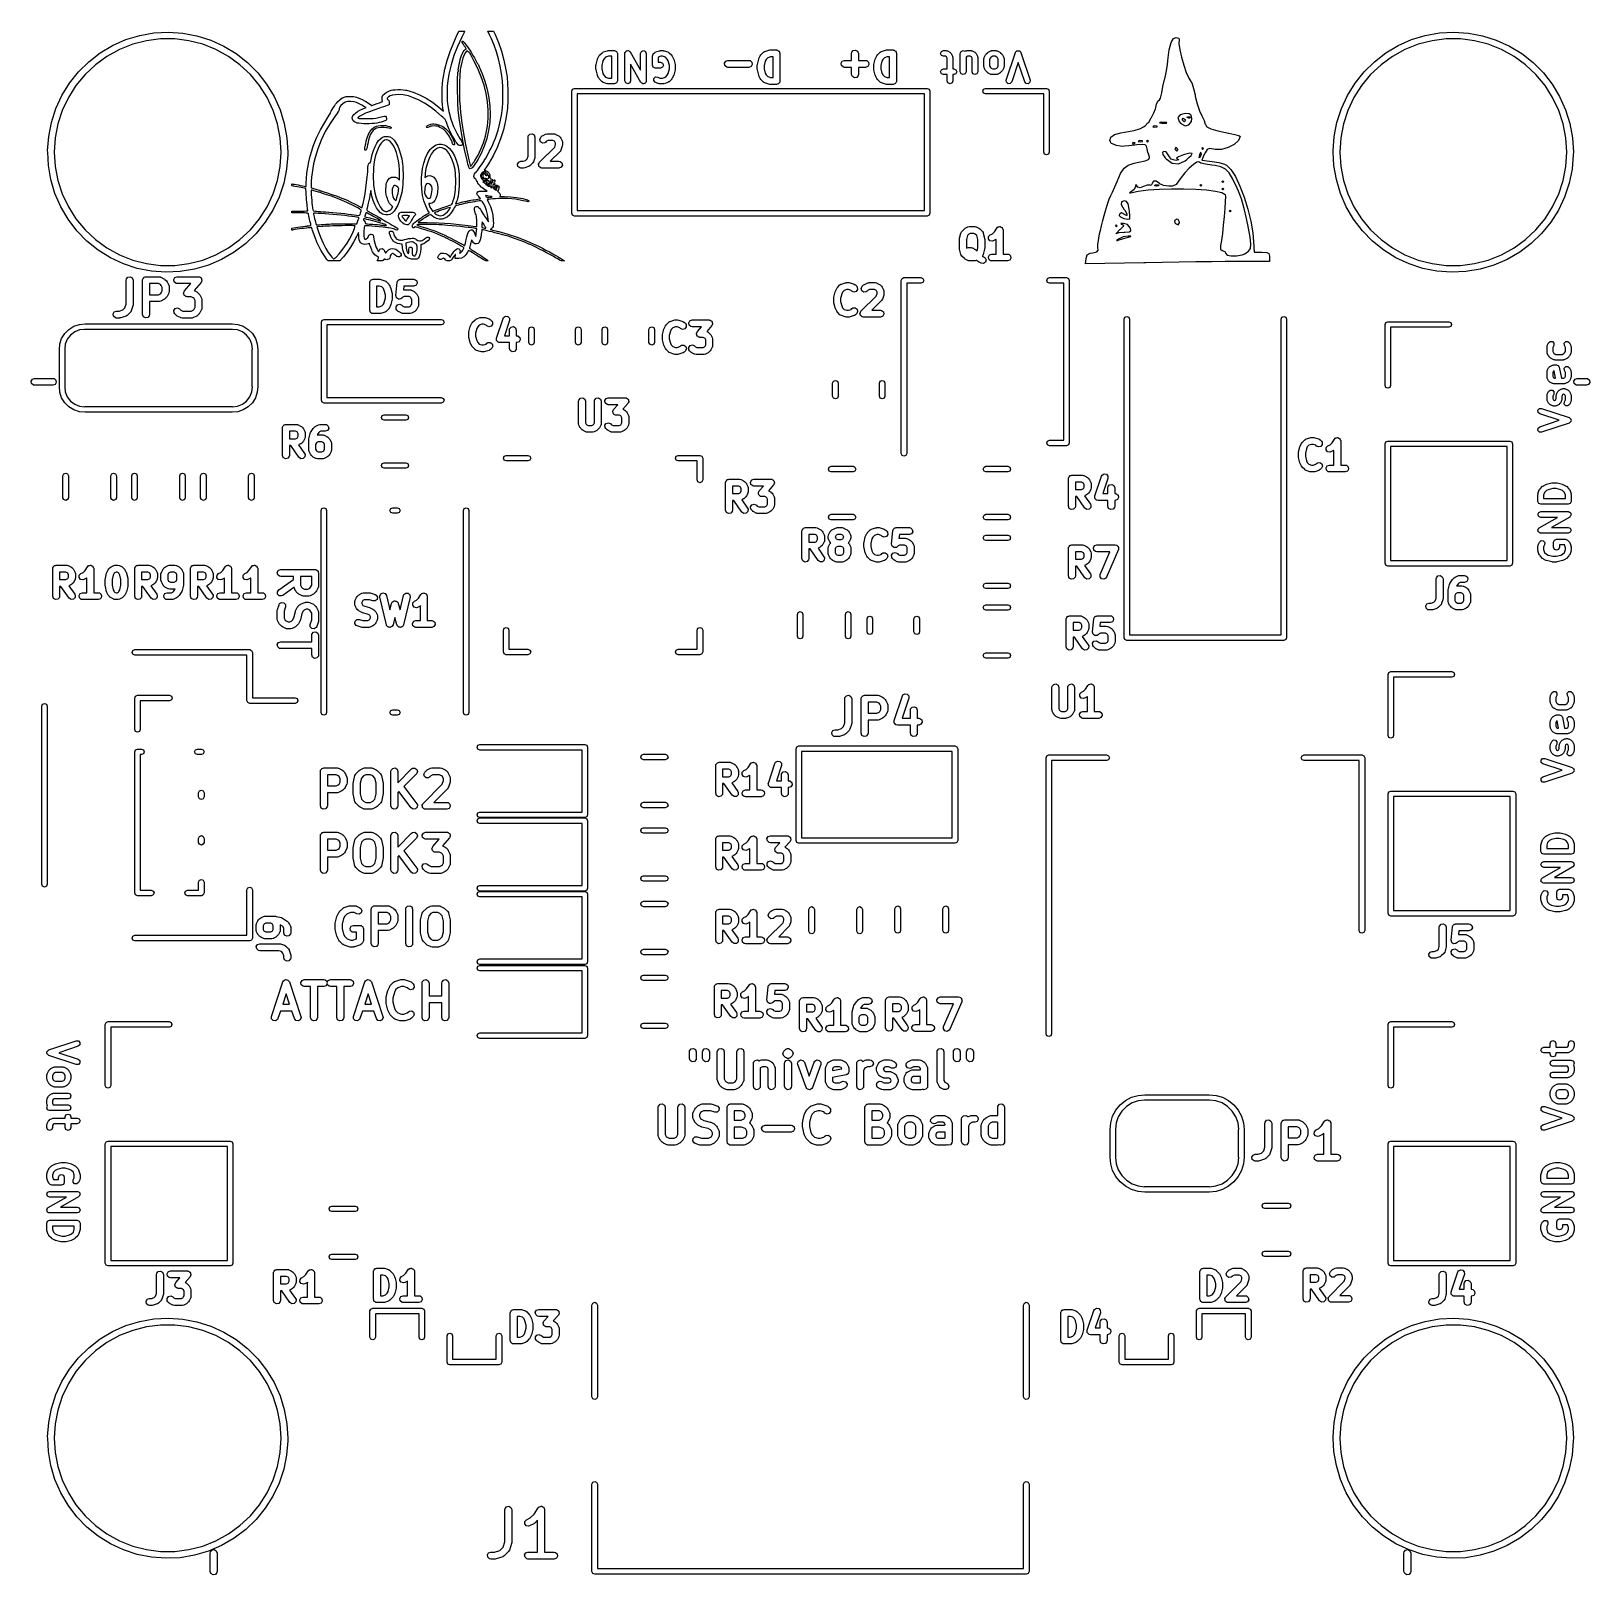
# Model space of a CAD drawing. Extents: x 83 to 117, y -104 to -70.4.
import ezdxf

# ---------------------------------------------------------------- set-up
doc = ezdxf.new("R2010")
doc.units = 0
doc.layers.add('BLACK', color=7, linetype='CONTINUOUS')

msp = doc.modelspace()

# ---------------------------------------------------------------- linework, layer by layer
at = {"layer": 'BLACK', "linetype": 'CONTINUOUS'}
for p, q in [((84.8006, -70.6763), (85.0885, -70.549)), ((85.0885, -70.549), (85.3895, -70.4573)), ((85.5372, -70.5739), (85.2368, -70.651)), ((85.3895, -70.4573), (85.6994, -70.4023)), ((85.8449, -70.535), (85.5372, -70.5739)), ((85.6994, -70.4023), (86.0137, -70.385)), ((86.1551, -70.535), (85.8449, -70.535)), ((86.0137, -70.385), (86.3277, -70.4056)), ((86.4628, -70.5739), (86.1551, -70.535)), ((86.3277, -70.4056), (86.6371, -70.4638)), ((86.7632, -70.651), (86.4628, -70.5739)), ((86.6371, -70.4638), (86.9371, -70.5587)), ((86.9371, -70.5587), (87.2236, -70.689)), ((92.1489, -70.8053), (92.2284, -70.6084)), ((92.2284, -70.6084), (92.2898, -70.4754)), ((92.2898, -70.4754), (92.3432, -70.365)), ((92.4032, -70.4983), (92.311, -70.6971)), ((92.3432, -70.365), (92.4058, -70.365)), ((92.421, -70.4629), (92.4032, -70.4983)), ((92.4058, -70.365), (92.4357, -70.3653)), ((92.4107, -70.5936), (92.4164, -70.5836)), ((92.4159, -70.613), (92.4107, -70.5936)), ((92.4164, -70.5836), (92.4264, -70.5817)), ((92.4399, -70.4252), (92.421, -70.4629)), ((92.4264, -70.5817), (92.4383, -70.5886)), ((92.4357, -70.3653), (92.4578, -70.3659)), ((92.4383, -70.5886), (92.4571, -70.6083)), ((92.4548, -70.395), (92.4399, -70.4252)), ((92.4647, -70.3748), (92.4548, -70.395)), ((92.4571, -70.6083), (92.4817, -70.6388)), ((92.4578, -70.3659), (92.468, -70.3669)), ((92.4683, -70.3671), (92.4647, -70.3748)), ((92.468, -70.3669), (92.4683, -70.3671)), ((93.0114, -70.4436), (92.9709, -70.365)), ((92.9709, -70.365), (93.0992, -70.365)), ((93.0545, -70.5335), (93.0114, -70.4436)), ((93.1089, -70.6672), (93.0545, -70.5335)), ((93.0992, -70.365), (93.1331, -70.4379)), ((93.1331, -70.4379), (93.2063, -70.6125)), ((107.812, -70.7678), (107.854, -70.6102)), ((107.854, -70.6102), (107.908, -70.5227)), ((107.908, -70.5227), (107.967, -70.5)), ((107.967, -70.5), (108.026, -70.5193)), ((108.029, -70.5506), (108.024, -70.6332)), ((108.026, -70.5193), (108.029, -70.5506)), ((112.801, -70.6763), (113.088, -70.549)), ((113.088, -70.549), (113.39, -70.4573)), ((113.537, -70.5739), (113.237, -70.651)), ((113.39, -70.4573), (113.699, -70.4023)), ((113.845, -70.535), (113.537, -70.5739)), ((113.699, -70.4023), (114.014, -70.385)), ((114.155, -70.535), (113.845, -70.535)), ((114.014, -70.385), (114.328, -70.4056)), ((114.463, -70.5739), (114.155, -70.535)), ((114.328, -70.4056), (114.637, -70.4638)), ((114.763, -70.651), (114.463, -70.5739)), ((114.637, -70.4638), (114.937, -70.5587)), ((114.937, -70.5587), (115.224, -70.689)), ((84.281, -71.0294), (84.5302, -70.8372)), ((84.6766, -70.9146), (84.4256, -71.0969)), ((84.5302, -70.8372), (84.8006, -70.6763)), ((84.9484, -70.7652), (84.6766, -70.9146)), ((85.2368, -70.651), (84.9484, -70.7652)), ((87.0516, -70.7652), (86.7632, -70.651)), ((87.3234, -70.9146), (87.0516, -70.7652)), ((87.2236, -70.689), (87.4924, -70.8527)), ((87.5744, -71.0969), (87.3234, -70.9146)), ((87.4924, -70.8527), (87.7396, -71.0475)), ((92.0842, -71.0004), (92.1489, -70.8053)), ((92.2336, -70.898), (92.1713, -71.0996)), ((92.311, -70.6971), (92.2336, -70.898)), ((92.3726, -70.984), (92.3865, -70.9354)), ((92.3865, -70.9354), (92.4005, -70.8924)), ((92.4005, -70.8924), (92.4138, -70.8581)), ((92.4138, -70.8581), (92.4189, -70.8474)), ((92.4321, -70.6425), (92.4159, -70.613)), ((92.4189, -70.8474), (92.4372, -70.8167)), ((92.4533, -70.882), (92.4267, -70.9512)), ((92.4596, -70.6832), (92.4321, -70.6425)), ((92.4372, -70.8167), (92.4588, -70.7884)), ((92.4828, -70.8291), (92.4533, -70.882)), ((92.4588, -70.7884), (92.4799, -70.7672)), ((92.4774, -70.7083), (92.4596, -70.6832)), ((92.4926, -70.7315), (92.4774, -70.7083)), ((92.4799, -70.7672), (92.4943, -70.7579)), ((92.4817, -70.6388), (92.5108, -70.6784)), ((92.4834, -70.8282), (92.4828, -70.8291)), ((92.4985, -70.809), (92.4834, -70.8282)), ((92.4997, -70.7458), (92.4926, -70.7315)), ((92.4943, -70.7579), (92.4999, -70.7538)), ((92.511, -70.8015), (92.4985, -70.809)), ((92.4999, -70.7538), (92.4997, -70.7458)), ((92.5108, -70.6784), (92.5433, -70.7252)), ((92.5259, -70.8026), (92.511, -70.8015)), ((92.526, -70.8026), (92.5259, -70.8026)), ((92.545, -70.8125), (92.526, -70.8026)), ((92.5433, -70.7252), (92.5779, -70.7774)), ((92.5671, -70.831), (92.545, -70.8125)), ((92.5882, -70.8535), (92.5671, -70.831)), ((92.5779, -70.7774), (92.6135, -70.8333)), ((92.6038, -70.8755), (92.5882, -70.8535)), ((92.61, -70.8925), (92.6038, -70.8755)), ((92.6102, -70.8943), (92.61, -70.8925)), ((92.6157, -70.9101), (92.6102, -70.8943)), ((92.6135, -70.8333), (92.6487, -70.891)), ((92.6277, -70.9365), (92.6157, -70.9101)), ((92.6446, -70.9701), (92.6277, -70.9365)), ((92.6487, -70.891), (92.6824, -70.9486)), ((92.6824, -70.9486), (92.7134, -71.0045)), ((93.1583, -70.812), (93.1089, -70.6672)), ((93.2017, -70.9653), (93.1583, -70.812)), ((93.2063, -70.6125), (93.2697, -70.7996)), ((93.2697, -70.7996), (93.3231, -70.9979)), ((95.3627, -70.9635), (95.3912, -70.9063)), ((95.3912, -70.9063), (95.399, -70.8996)), ((95.399, -70.8996), (95.4029, -70.8901)), ((95.4029, -70.8901), (95.4601, -70.8329)), ((95.4601, -70.8329), (95.4735, -70.8274)), ((95.4735, -70.8274), (95.4845, -70.8178)), ((95.4845, -70.8178), (95.5702, -70.7893)), ((95.538, -70.9318), (95.4985, -70.9713)), ((95.6001, -70.9111), (95.538, -70.9318)), ((95.5702, -70.7893), (95.5805, -70.79)), ((95.5805, -70.79), (95.59, -70.7861)), ((95.59, -70.7861), (95.7329, -70.7861)), ((95.6704, -70.9111), (95.6001, -70.9111)), ((95.6704, -71.3861), (95.6704, -70.9111)), ((95.7329, -70.7861), (95.7771, -70.8044)), ((95.7771, -70.8044), (95.7954, -70.8486)), ((95.7954, -70.8486), (95.7954, -71.4486)), ((95.9561, -70.8486), (95.9594, -70.8406)), ((95.9561, -71.4486), (95.9561, -70.8486)), ((95.9583, -70.8321), (95.9682, -70.8193)), ((95.9594, -70.8406), (95.9583, -70.8321)), ((95.9682, -70.8193), (95.9744, -70.8044)), ((95.9744, -70.8044), (95.9823, -70.8011)), ((95.9823, -70.8011), (95.9876, -70.7943)), ((95.9876, -70.7943), (96.0036, -70.7923)), ((96.0036, -70.7923), (96.0186, -70.7861)), ((96.0186, -70.7861), (96.0265, -70.7894)), ((96.0265, -70.7894), (96.035, -70.7883)), ((96.035, -70.7883), (96.0478, -70.7982)), ((96.0478, -70.7982), (96.0628, -70.8044)), ((96.0628, -70.8044), (96.066, -70.8123)), ((96.066, -70.8123), (96.0728, -70.8176)), ((96.0728, -70.8176), (96.2989, -71.2132)), ((96.2989, -70.8486), (96.3172, -70.8044)), ((96.2989, -71.2132), (96.2989, -70.8486)), ((96.3172, -70.8044), (96.3614, -70.7861)), ((96.3614, -70.7861), (96.4056, -70.8044)), ((96.4056, -70.8044), (96.4239, -70.8486)), ((96.4239, -70.8486), (96.4239, -71.4486)), ((96.5561, -70.9057), (96.5637, -70.8874)), ((96.5561, -71.1057), (96.5561, -70.9057)), ((96.5637, -70.8874), (96.5744, -70.8615)), ((96.5744, -70.8615), (96.6029, -70.8329)), ((96.6029, -70.8329), (96.6164, -70.8274)), ((96.6164, -70.8274), (96.6274, -70.8178)), ((96.6274, -70.8178), (96.7131, -70.7893)), ((96.743, -70.9111), (96.6811, -70.9317)), ((96.6811, -70.9317), (96.6811, -71.0432)), ((96.7131, -70.7893), (96.7234, -70.79)), ((96.7234, -70.79), (96.7329, -70.7861)), ((96.7329, -70.7861), (96.79, -70.7861)), ((96.7799, -70.9111), (96.743, -70.9111)), ((96.842, -70.9318), (96.7799, -70.9111)), ((96.79, -70.7861), (96.7995, -70.79)), ((96.7995, -70.79), (96.8098, -70.7893)), ((96.8098, -70.7893), (96.8955, -70.8178)), ((96.8815, -70.9713), (96.842, -70.9318)), ((96.8955, -70.8178), (96.9065, -70.8274)), ((96.9065, -70.8274), (96.9199, -70.8329)), ((96.9199, -70.8329), (96.9771, -70.8901)), ((96.9771, -70.8901), (96.981, -70.8996)), ((96.981, -70.8996), (96.9888, -70.9063)), ((96.9888, -70.9063), (97.0173, -70.9635)), ((98.8772, -70.9579), (98.9058, -70.9007)), ((98.9058, -70.9007), (98.9191, -70.8827)), ((98.9191, -70.8827), (98.9198, -70.8813)), ((98.9198, -70.8813), (98.977, -70.8241)), ((98.977, -70.8241), (98.9983, -70.8092)), ((98.9983, -70.8092), (99.0028, -70.8088)), ((99.0028, -70.8088), (99.0063, -70.806)), ((99.0063, -70.806), (99.092, -70.7774)), ((99.0705, -70.9427), (99.0345, -70.9787)), ((99.1279, -70.9236), (99.0705, -70.9427)), ((99.092, -70.7774), (99.1142, -70.7741)), ((99.1142, -70.7741), (99.1157, -70.7736)), ((99.1157, -70.7736), (99.2586, -70.7736)), ((99.1836, -70.9236), (99.1279, -70.9236)), ((99.1836, -71.3736), (99.1836, -70.9236)), ((99.2586, -70.7736), (99.2683, -70.7753)), ((99.2683, -70.7753), (99.2716, -70.7747)), ((99.2716, -70.7747), (99.2745, -70.7764)), ((99.2745, -70.7764), (99.2842, -70.7781)), ((99.2842, -70.7781), (99.2991, -70.7906)), ((99.2991, -70.7906), (99.316, -70.8004)), ((99.316, -70.8004), (99.3183, -70.8067)), ((99.3183, -70.8067), (99.3235, -70.8111)), ((99.3235, -70.8111), (99.3269, -70.8303)), ((99.3269, -70.8303), (99.3336, -70.8486)), ((99.3336, -70.8486), (99.3336, -71.4486)), ((100.895, -70.8486), (100.9, -70.8229)), ((100.895, -71.0021), (100.895, -70.8486)), ((100.9, -70.8229), (100.932, -70.7836)), ((100.932, -70.7836), (100.983, -70.7747)), ((100.983, -70.7747), (101.027, -70.8004)), ((101.027, -70.8004), (101.045, -70.8486)), ((101.045, -70.8486), (101.045, -71.0021)), ((101.417, -70.9579), (101.446, -70.9007)), ((101.446, -70.9007), (101.459, -70.8827)), ((101.459, -70.8827), (101.46, -70.8813)), ((101.46, -70.8813), (101.517, -70.8241)), ((101.517, -70.8241), (101.538, -70.8092)), ((101.538, -70.8092), (101.543, -70.8088)), ((101.543, -70.8088), (101.546, -70.806)), ((101.546, -70.806), (101.632, -70.7774)), ((101.611, -70.9427), (101.574, -70.9787)), ((101.668, -70.9236), (101.611, -70.9427)), ((101.632, -70.7774), (101.654, -70.7741)), ((101.654, -70.7741), (101.656, -70.7736)), ((101.656, -70.7736), (101.799, -70.7736)), ((101.724, -70.9236), (101.668, -70.9236)), ((101.724, -71.3736), (101.724, -70.9236)), ((101.799, -70.7736), (101.808, -70.7753)), ((101.808, -70.7753), (101.812, -70.7747)), ((101.812, -70.7747), (101.814, -70.7764)), ((101.814, -70.7764), (101.824, -70.7781)), ((101.824, -70.7781), (101.839, -70.7906)), ((101.839, -70.7906), (101.856, -70.8004)), ((101.856, -70.8004), (101.858, -70.8067)), ((101.858, -70.8067), (101.864, -70.8111)), ((101.864, -70.8111), (101.867, -70.8303)), ((101.867, -70.8303), (101.874, -70.8486)), ((101.874, -70.8486), (101.874, -71.4486)), ((102.833, -70.8486), (102.852, -70.8044)), ((102.852, -70.8928), (102.833, -70.8486)), ((102.852, -70.8044), (102.896, -70.7861)), ((102.896, -70.9111), (102.852, -70.8928)), ((102.896, -70.7861), (102.953, -70.7861)), ((102.938, -70.9111), (102.896, -70.9111)), ((102.963, -70.9237), (102.938, -70.9111)), ((102.953, -70.7861), (102.966, -70.7916)), ((102.976, -70.949), (102.963, -70.9237)), ((102.966, -70.7916), (102.981, -70.7927)), ((102.976, -71.1861), (102.976, -70.949)), ((102.981, -70.7927), (103.038, -70.8212)), ((103.038, -70.8212), (103.051, -70.8362)), ((103.051, -70.8362), (103.066, -70.8492)), ((103.066, -70.8492), (103.094, -70.9063)), ((103.094, -70.9063), (103.096, -70.9208)), ((103.096, -70.9208), (103.101, -70.9343)), ((103.101, -70.9343), (103.101, -71.1861)), ((103.262, -70.8486), (103.28, -70.8044)), ((103.262, -71.2486), (103.262, -70.8486)), ((103.28, -70.8044), (103.324, -70.7861)), ((103.324, -70.7861), (103.363, -70.8021)), ((103.363, -70.8021), (103.382, -70.7927)), ((103.382, -70.7927), (103.397, -70.7916)), ((103.39, -70.9285), (103.387, -70.9316)), ((103.387, -70.9316), (103.387, -71.2486)), ((103.425, -70.9111), (103.39, -70.9285)), ((103.397, -70.7916), (103.41, -70.7861)), ((103.41, -70.7861), (103.496, -70.7861)), ((103.481, -70.9111), (103.425, -70.9111)), ((103.506, -70.9237), (103.481, -70.9111)), ((103.496, -70.7861), (103.509, -70.7916)), ((103.519, -70.949), (103.506, -70.9237)), ((103.509, -70.7916), (103.524, -70.7927)), ((103.519, -71.2486), (103.519, -70.949)), ((103.524, -70.7927), (103.581, -70.8212)), ((103.581, -70.8212), (103.594, -70.8362)), ((103.594, -70.8362), (103.609, -70.8492)), ((103.609, -70.8492), (103.637, -70.9063)), ((103.637, -70.9063), (103.638, -70.9208)), ((103.638, -70.9208), (103.644, -70.9343)), ((103.644, -70.9343), (103.644, -71.2486)), ((103.776, -70.9629), (103.782, -70.9494)), ((103.782, -70.9494), (103.783, -70.9349)), ((103.783, -70.9349), (103.811, -70.8778)), ((103.811, -70.8778), (103.819, -70.871)), ((103.819, -70.871), (103.823, -70.8615)), ((103.823, -70.8615), (103.852, -70.8329)), ((103.852, -70.8329), (103.861, -70.829)), ((103.861, -70.829), (103.868, -70.8212)), ((103.868, -70.8212), (103.925, -70.7927)), ((103.919, -70.9427), (103.901, -70.9776)), ((103.933, -70.9285), (103.919, -70.9427)), ((103.925, -70.7927), (103.939, -70.7916)), ((103.968, -70.9111), (103.933, -70.9285)), ((103.939, -70.7916), (103.953, -70.7861)), ((103.953, -70.7861), (104.039, -70.7861)), ((104.024, -70.9111), (103.968, -70.9111)), ((104.059, -70.9285), (104.024, -70.9111)), ((104.039, -70.7861), (104.052, -70.7916)), ((104.052, -70.7916), (104.067, -70.7927)), ((104.073, -70.9427), (104.059, -70.9285)), ((104.067, -70.7927), (104.124, -70.8212)), ((104.09, -70.9776), (104.073, -70.9427)), ((104.124, -70.8212), (104.13, -70.829)), ((104.13, -70.829), (104.14, -70.8329)), ((104.14, -70.8329), (104.168, -70.8615)), ((104.168, -70.8615), (104.172, -70.871)), ((104.172, -70.871), (104.18, -70.8778)), ((104.18, -70.8778), (104.209, -70.9349)), ((104.209, -70.9349), (104.21, -70.9494)), ((104.21, -70.9494), (104.215, -70.9629)), ((104.265, -71.4288), (104.465, -70.8288)), ((104.465, -70.8288), (104.468, -70.8253)), ((104.468, -70.8206), (104.483, -70.8076)), ((104.468, -70.8253), (104.468, -70.8206)), ((104.483, -70.8076), (104.496, -70.7927)), ((104.496, -70.7927), (104.501, -70.7923)), ((104.501, -70.7923), (104.505, -70.7893)), ((104.505, -70.7893), (104.524, -70.7907)), ((104.524, -70.7907), (104.544, -70.7893)), ((104.544, -70.7893), (104.548, -70.7923)), ((104.548, -70.7923), (104.552, -70.7927)), ((104.552, -70.7927), (104.565, -70.8076)), ((104.565, -70.8076), (104.58, -70.8206)), ((104.58, -70.8206), (104.581, -70.8253)), ((104.581, -70.8253), (104.584, -70.8288)), ((104.584, -70.8288), (104.784, -71.4288)), ((107.784, -71), (107.812, -70.7678)), ((108.024, -70.6332), (108.043, -70.7677)), ((108.043, -70.7677), (108.08, -70.9322)), ((108.08, -70.9322), (108.129, -71.1054)), ((112.281, -71.0294), (112.53, -70.8372)), ((112.677, -70.9146), (112.426, -71.0969)), ((112.53, -70.8372), (112.801, -70.6763)), ((112.948, -70.7652), (112.677, -70.9146)), ((113.237, -70.651), (112.948, -70.7652)), ((115.052, -70.7652), (114.763, -70.651)), ((115.323, -70.9146), (115.052, -70.7652)), ((115.224, -70.689), (115.492, -70.8527)), ((115.574, -71.0969), (115.323, -70.9146)), ((115.492, -70.8527), (115.74, -71.0475)), ((83.8605, -71.4964), (84.0567, -71.2502)), ((84.0567, -71.2502), (84.281, -71.0294)), ((84.4256, -71.0969), (84.1995, -71.3093)), ((87.8005, -71.3093), (87.5744, -71.0969)), ((87.7396, -71.0475), (87.9615, -71.2707)), ((87.9615, -71.2707), (88.1551, -71.5188)), ((91.997, -71.3924), (92.0338, -71.1954)), ((92.0338, -71.1954), (92.0842, -71.0004)), ((92.1713, -71.0996), (92.1246, -71.3007)), ((92.3168, -71.3173), (92.3191, -71.2798)), ((92.3191, -71.2798), (92.322, -71.2553)), ((92.322, -71.2553), (92.3247, -71.2465)), ((92.3247, -71.2465), (92.3315, -71.2306)), ((92.3292, -71.2042), (92.332, -71.1734)), ((92.3308, -71.2221), (92.3292, -71.2042)), ((92.3315, -71.2306), (92.3308, -71.2221)), ((92.332, -71.1734), (92.3385, -71.133)), ((92.3385, -71.133), (92.3479, -71.0859)), ((92.3479, -71.0859), (92.3595, -71.0352)), ((92.3595, -71.0352), (92.3726, -70.984)), ((92.3669, -71.2409), (92.3626, -71.2972)), ((92.3719, -71.1983), (92.3669, -71.2409)), ((92.3819, -71.1373), (92.3719, -71.1983)), ((92.4028, -71.0364), (92.3819, -71.1373)), ((92.4267, -70.9512), (92.4028, -71.0364)), ((92.6648, -71.0078), (92.6446, -70.9701)), ((92.7522, -71.1791), (92.6648, -71.0078)), ((92.7134, -71.0045), (92.7278, -71.0316)), ((92.7278, -71.0316), (92.7421, -71.0586)), ((92.7421, -71.0586), (92.7536, -71.0793)), ((92.8283, -71.3588), (92.7522, -71.1791)), ((92.7536, -71.0793), (92.7601, -71.0896)), ((92.7601, -71.0896), (92.7604, -71.09)), ((92.7604, -71.09), (92.7659, -71.0994)), ((92.7659, -71.0994), (92.7754, -71.1194)), ((92.7754, -71.1194), (92.7844, -71.14)), ((92.7844, -71.14), (92.796, -71.1673)), ((92.796, -71.1673), (92.8117, -71.2043)), ((92.8117, -71.2043), (92.8291, -71.2455)), ((92.8291, -71.2455), (92.8409, -71.2733)), ((92.8409, -71.2733), (92.9081, -71.4516)), ((93.2384, -71.124), (93.2017, -70.9653)), ((93.2676, -71.2853), (93.2384, -71.124)), ((93.2885, -71.4463), (93.2676, -71.2853)), ((93.3231, -70.9979), (93.366, -71.2061)), ((93.366, -71.2061), (93.3907, -71.365)), ((95.3275, -71.1057), (95.3305, -71.0984)), ((95.3275, -71.1914), (95.3275, -71.1057)), ((95.3305, -71.1987), (95.3275, -71.1914)), ((95.3294, -71.0906), (95.3579, -70.9763)), ((95.3305, -71.0984), (95.3294, -71.0906)), ((95.3294, -71.2066), (95.3305, -71.1987)), ((95.3579, -71.3209), (95.3294, -71.2066)), ((95.3579, -70.9763), (95.3622, -70.9706)), ((95.3622, -70.9706), (95.3627, -70.9635)), ((95.4775, -71.0132), (95.4525, -71.1134)), ((95.4525, -71.1134), (95.4525, -71.1837)), ((95.4525, -71.1837), (95.4775, -71.2839)), ((95.4985, -70.9713), (95.4775, -71.0132)), ((95.4775, -71.2839), (95.4985, -71.3258)), ((96.3072, -71.4796), (96.0811, -71.0839)), ((96.0811, -71.0839), (96.0811, -71.4486)), ((96.5744, -71.1499), (96.5561, -71.1057)), ((96.6186, -71.1682), (96.5744, -71.1499)), ((96.7329, -71.1682), (96.6186, -71.1682)), ((96.6811, -71.0432), (96.7329, -71.0432)), ((96.7329, -71.0432), (96.7771, -71.0615)), ((96.7771, -71.1499), (96.7329, -71.1682)), ((96.7771, -71.0615), (96.7954, -71.1057)), ((96.7954, -71.1057), (96.7771, -71.1499)), ((96.9025, -71.0132), (96.8815, -70.9713)), ((96.8815, -71.3258), (96.9025, -71.2839)), ((96.9275, -71.1134), (96.9025, -71.0132)), ((96.9025, -71.2839), (96.9275, -71.1837)), ((96.9275, -71.1837), (96.9275, -71.1134)), ((97.0173, -70.9635), (97.0178, -70.9706)), ((97.0178, -70.9706), (97.0221, -70.9763)), ((97.0221, -70.9763), (97.0506, -71.0906)), ((97.0506, -71.2066), (97.0221, -71.3209)), ((97.0506, -71.0906), (97.0495, -71.0984)), ((97.0495, -71.0984), (97.0525, -71.1057)), ((97.0525, -71.1914), (97.0495, -71.1987)), ((97.0495, -71.1987), (97.0506, -71.2066)), ((97.0525, -71.1057), (97.0525, -71.1914)), ((98.1276, -71.0641), (98.1532, -71.0197)), ((98.1365, -71.1146), (98.1276, -71.0641)), ((98.1758, -71.1476), (98.1365, -71.1146)), ((98.1532, -71.0197), (98.2014, -71.0021)), ((98.2014, -71.1521), (98.1758, -71.1476)), ((98.2014, -71.0021), (98.6586, -71.0021)), ((98.6586, -71.1521), (98.2014, -71.1521)), ((98.6586, -71.0021), (98.6842, -71.0067)), ((98.7068, -71.1346), (98.6586, -71.1521)), ((98.6842, -71.0067), (98.7235, -71.0396)), ((98.7324, -71.0902), (98.7068, -71.1346)), ((98.7235, -71.0396), (98.7324, -71.0902)), ((98.8407, -71.1057), (98.8433, -71.091)), ((98.8407, -71.1914), (98.8407, -71.1057)), ((98.8419, -71.1947), (98.8407, -71.1914)), ((98.843, -71.2096), (98.8419, -71.1947)), ((98.843, -71.0875), (98.8715, -70.9732)), ((98.8433, -71.091), (98.843, -71.0875)), ((98.8715, -71.3239), (98.843, -71.2096)), ((98.8715, -70.9732), (98.8768, -70.9614)), ((98.8768, -70.9614), (98.8772, -70.9579)), ((99.015, -71.0176), (98.9907, -71.1149)), ((98.9907, -71.1149), (98.9907, -71.1822)), ((98.9907, -71.1822), (99.015, -71.2795)), ((99.0345, -70.9787), (99.015, -71.0176)), ((99.015, -71.2795), (99.0345, -71.3184)), ((100.668, -71.0641), (100.693, -71.0197)), ((100.676, -71.1146), (100.668, -71.0641)), ((100.716, -71.1476), (100.676, -71.1146)), ((100.693, -71.0197), (100.741, -71.0021)), ((100.741, -71.1521), (100.716, -71.1476)), ((100.741, -71.0021), (100.895, -71.0021)), ((100.895, -71.1521), (100.741, -71.1521)), ((100.895, -71.3057), (100.895, -71.1521)), ((101.045, -71.0021), (101.199, -71.0021)), ((101.199, -71.1521), (101.045, -71.1521)), ((101.045, -71.1521), (101.045, -71.3057)), ((101.199, -71.0021), (101.224, -71.0067)), ((101.247, -71.1346), (101.199, -71.1521)), ((101.224, -71.0067), (101.264, -71.0396)), ((101.272, -71.0902), (101.247, -71.1346)), ((101.264, -71.0396), (101.272, -71.0902)), ((101.381, -71.1057), (101.383, -71.091)), ((101.381, -71.1914), (101.381, -71.1057)), ((101.382, -71.1947), (101.381, -71.1914)), ((101.383, -71.2096), (101.382, -71.1947)), ((101.383, -71.0875), (101.412, -70.9732)), ((101.383, -71.091), (101.383, -71.0875)), ((101.412, -71.3239), (101.383, -71.2096)), ((101.412, -70.9732), (101.417, -70.9614)), ((101.417, -70.9614), (101.417, -70.9579)), ((101.555, -71.0176), (101.531, -71.1149)), ((101.531, -71.1149), (101.531, -71.1822)), ((101.531, -71.1822), (101.555, -71.2795)), ((101.574, -70.9787), (101.555, -71.0176)), ((101.555, -71.2795), (101.574, -71.3184)), ((102.833, -71.2486), (102.852, -71.2044)), ((102.852, -71.2928), (102.833, -71.2486)), ((102.852, -71.2044), (102.896, -71.1861)), ((102.896, -71.1861), (102.976, -71.1861)), ((103.101, -71.1861), (103.124, -71.1861)), ((103.124, -71.1861), (103.168, -71.2044)), ((103.168, -71.2044), (103.187, -71.2486)), ((103.187, -71.2486), (103.168, -71.2928)), ((103.28, -71.2928), (103.262, -71.2486)), ((103.387, -71.2486), (103.368, -71.2928)), ((103.537, -71.2928), (103.519, -71.2486)), ((103.644, -71.2486), (103.626, -71.2928)), ((103.776, -71.1343), (103.776, -70.9629)), ((103.782, -71.1477), (103.776, -71.1343)), ((103.783, -71.1622), (103.782, -71.1477)), ((103.811, -71.2194), (103.783, -71.1622)), ((103.819, -71.2261), (103.811, -71.2194)), ((103.823, -71.2356), (103.819, -71.2261)), ((103.852, -71.2642), (103.823, -71.2356)), ((103.861, -71.2681), (103.852, -71.2642)), ((103.868, -71.2759), (103.861, -71.2681)), ((103.925, -71.3045), (103.868, -71.2759)), ((103.901, -70.9776), (103.901, -71.1195)), ((103.901, -71.1195), (103.919, -71.1544)), ((103.919, -71.1544), (103.933, -71.1686)), ((103.933, -71.1686), (103.968, -71.1861)), ((103.968, -71.1861), (104.024, -71.1861)), ((104.024, -71.1861), (104.059, -71.1686)), ((104.059, -71.1686), (104.073, -71.1544)), ((104.124, -71.2759), (104.067, -71.3045)), ((104.073, -71.1544), (104.09, -71.1195)), ((104.09, -71.1195), (104.09, -70.9776)), ((104.13, -71.2681), (104.124, -71.2759)), ((104.14, -71.2642), (104.13, -71.2681)), ((104.168, -71.2356), (104.14, -71.2642)), ((104.172, -71.2261), (104.168, -71.2356)), ((104.18, -71.2194), (104.172, -71.2261)), ((104.209, -71.1622), (104.18, -71.2194)), ((104.21, -71.1477), (104.209, -71.1622)), ((104.215, -71.1343), (104.21, -71.1477)), ((104.215, -70.9629), (104.215, -71.1343)), ((104.524, -71.0462), (104.384, -71.4683)), ((104.665, -71.4683), (104.524, -71.0462)), ((107.717, -71.4), (107.747, -71.2673)), ((107.747, -71.2673), (107.773, -71.101)), ((107.773, -71.101), (107.784, -71)), ((108.129, -71.1054), (108.184, -71.2655)), ((108.184, -71.2655), (108.238, -71.3909)), ((111.861, -71.4964), (112.057, -71.2502)), ((112.057, -71.2502), (112.281, -71.0294)), ((112.426, -71.0969), (112.2, -71.3093)), ((115.8, -71.3093), (115.574, -71.0969)), ((115.74, -71.0475), (115.962, -71.2707)), ((115.962, -71.2707), (116.155, -71.5188)), ((83.6954, -71.7643), (83.8605, -71.4964)), ((84.0018, -71.5482), (83.8356, -71.8101)), ((84.1995, -71.3093), (84.0018, -71.5482)), ((87.9982, -71.5482), (87.8005, -71.3093)), ((88.1644, -71.8101), (87.9982, -71.5482)), ((88.1551, -71.5188), (88.3174, -71.7885)), ((91.9758, -71.6974), (91.9784, -71.6009)), ((91.9784, -71.6009), (91.984, -71.5083)), ((91.984, -71.5083), (91.9926, -71.4235)), ((91.9926, -71.4235), (91.997, -71.3924)), ((92.0861, -71.6181), (92.0846, -71.686)), ((92.089, -71.5568), (92.0861, -71.6181)), ((92.0931, -71.5067), (92.089, -71.5568)), ((92.0939, -71.5), (92.0931, -71.5067)), ((92.1246, -71.3007), (92.0939, -71.5)), ((92.313, -71.5594), (92.3131, -71.489)), ((92.3133, -71.6331), (92.313, -71.5594)), ((92.3131, -71.489), (92.3138, -71.4239)), ((92.3138, -71.4239), (92.315, -71.366)), ((92.315, -71.366), (92.3168, -71.3173)), ((92.3531, -71.6023), (92.3529, -71.684)), ((92.3542, -71.5199), (92.3531, -71.6023)), ((92.3562, -71.4396), (92.3542, -71.5199)), ((92.359, -71.3644), (92.3562, -71.4396)), ((92.3626, -71.2972), (92.359, -71.3644)), ((92.8895, -71.5397), (92.8283, -71.3588)), ((92.9354, -71.721), (92.8895, -71.5397)), ((92.9081, -71.4516), (92.96, -71.6319)), ((93.2916, -71.4795), (93.2885, -71.4463)), ((93.2961, -71.5502), (93.2916, -71.4795)), ((93.2993, -71.6295), (93.2961, -71.5502)), ((93.301, -71.7132), (93.2993, -71.6295)), ((93.3907, -71.365), (93.3954, -71.4102)), ((93.3954, -71.4102), (93.3993, -71.4685)), ((93.3993, -71.4685), (93.4023, -71.5368)), ((93.4023, -71.5368), (93.4046, -71.6123)), ((93.4046, -71.6123), (93.406, -71.692)), ((94.8, -71.67), (94.8176, -71.6276)), ((94.8176, -71.6276), (94.86, -71.61)), ((94.86, -71.61), (102.54, -71.61)), ((95.3622, -71.3266), (95.3579, -71.3209)), ((95.3627, -71.3337), (95.3622, -71.3266)), ((95.3912, -71.3908), (95.3627, -71.3337)), ((95.399, -71.3975), (95.3912, -71.3908)), ((95.4029, -71.4071), (95.399, -71.3975)), ((95.4601, -71.4642), (95.4029, -71.4071)), ((95.4735, -71.4698), (95.4601, -71.4642)), ((95.4845, -71.4793), (95.4735, -71.4698)), ((95.5702, -71.5079), (95.4845, -71.4793)), ((95.4985, -71.3258), (95.538, -71.3654)), ((95.538, -71.3654), (95.6001, -71.3861)), ((95.5805, -71.5071), (95.5702, -71.5079)), ((95.59, -71.5111), (95.5805, -71.5071)), ((95.7329, -71.5111), (95.59, -71.5111)), ((95.6001, -71.3861), (95.6704, -71.3861)), ((95.7771, -71.4928), (95.7329, -71.5111)), ((95.7954, -71.4486), (95.7771, -71.4928)), ((95.9744, -71.4928), (95.9561, -71.4486)), ((96.0186, -71.5111), (95.9744, -71.4928)), ((96.0628, -71.4928), (96.0186, -71.5111)), ((96.0811, -71.4486), (96.0628, -71.4928)), ((96.3139, -71.4848), (96.3072, -71.4796)), ((96.3172, -71.4928), (96.3139, -71.4848)), ((96.3322, -71.499), (96.3172, -71.4928)), ((96.345, -71.5089), (96.3322, -71.499)), ((96.3535, -71.5078), (96.345, -71.5089)), ((96.3614, -71.5111), (96.3535, -71.5078)), ((96.3764, -71.5049), (96.3614, -71.5111)), ((96.3924, -71.5028), (96.3764, -71.5049)), ((96.3977, -71.496), (96.3924, -71.5028)), ((96.4056, -71.4928), (96.3977, -71.496)), ((96.4118, -71.4778), (96.4056, -71.4928)), ((96.4217, -71.465), (96.4118, -71.4778)), ((96.4239, -71.4486), (96.4206, -71.4565)), ((96.4206, -71.4565), (96.4217, -71.465)), ((96.5878, -71.4398), (96.5912, -71.392)), ((96.6192, -71.4759), (96.5878, -71.4398)), ((96.5912, -71.392), (96.6274, -71.3607)), ((96.6763, -71.5045), (96.6192, -71.4759)), ((96.6274, -71.3607), (96.6751, -71.3641)), ((96.6751, -71.3641), (96.719, -71.3861)), ((96.6908, -71.5055), (96.6763, -71.5045)), ((96.7043, -71.5111), (96.6908, -71.5055)), ((96.79, -71.5111), (96.7043, -71.5111)), ((96.719, -71.3861), (96.7799, -71.3861)), ((96.7799, -71.3861), (96.842, -71.3654)), ((96.7995, -71.5071), (96.79, -71.5111)), ((96.8098, -71.5079), (96.7995, -71.5071)), ((96.8955, -71.4793), (96.8098, -71.5079)), ((96.842, -71.3654), (96.8815, -71.3258)), ((96.9065, -71.4698), (96.8955, -71.4793)), ((96.9199, -71.4642), (96.9065, -71.4698)), ((96.9771, -71.4071), (96.9199, -71.4642)), ((96.981, -71.3975), (96.9771, -71.4071)), ((96.9888, -71.3908), (96.981, -71.3975)), ((97.0173, -71.3337), (96.9888, -71.3908)), ((97.0178, -71.3266), (97.0173, -71.3337)), ((97.0221, -71.3209), (97.0178, -71.3266)), ((98.8735, -71.3268), (98.8715, -71.3239)), ((98.8772, -71.3393), (98.8735, -71.3268)), ((98.9058, -71.3964), (98.8772, -71.3393)), ((98.907, -71.3975), (98.9058, -71.3964)), ((98.9198, -71.4159), (98.907, -71.3975)), ((98.977, -71.473), (98.9198, -71.4159)), ((98.981, -71.4749), (98.977, -71.473)), ((98.9834, -71.4787), (98.981, -71.4749)), ((99.0063, -71.4912), (98.9834, -71.4787)), ((99.092, -71.5197), (99.0063, -71.4912)), ((99.0345, -71.3184), (99.0705, -71.3544)), ((99.0705, -71.3544), (99.1279, -71.3736)), ((99.0936, -71.5197), (99.092, -71.5197)), ((99.1157, -71.5236), (99.0936, -71.5197)), ((99.2586, -71.5236), (99.1157, -71.5236)), ((99.1279, -71.3736), (99.1836, -71.3736)), ((99.2769, -71.5169), (99.2586, -71.5236)), ((99.2961, -71.5135), (99.2769, -71.5169)), ((99.3004, -71.5083), (99.2961, -71.5135)), ((99.3068, -71.506), (99.3004, -71.5083)), ((99.3165, -71.4891), (99.3068, -71.506)), ((99.329, -71.4742), (99.3165, -71.4891)), ((99.3308, -71.4645), (99.329, -71.4742)), ((99.3324, -71.4616), (99.3308, -71.4645)), ((99.3336, -71.4486), (99.3319, -71.4583)), ((99.3319, -71.4583), (99.3324, -71.4616)), ((100.913, -71.3539), (100.895, -71.3057)), ((100.957, -71.3796), (100.913, -71.3539)), ((101.007, -71.3707), (100.957, -71.3796)), ((101.04, -71.3314), (101.007, -71.3707)), ((101.045, -71.3057), (101.04, -71.3314)), ((101.414, -71.3268), (101.412, -71.3239)), ((101.417, -71.3393), (101.414, -71.3268)), ((101.446, -71.3964), (101.417, -71.3393)), ((101.447, -71.3975), (101.446, -71.3964)), ((101.46, -71.4159), (101.447, -71.3975)), ((101.517, -71.473), (101.46, -71.4159)), ((101.521, -71.4749), (101.517, -71.473)), ((101.523, -71.4787), (101.521, -71.4749)), ((101.546, -71.4912), (101.523, -71.4787)), ((101.632, -71.5197), (101.546, -71.4912)), ((101.574, -71.3184), (101.611, -71.3544)), ((101.611, -71.3544), (101.668, -71.3736)), ((101.634, -71.5197), (101.632, -71.5197)), ((101.656, -71.5236), (101.634, -71.5197)), ((101.799, -71.5236), (101.656, -71.5236)), ((101.668, -71.3736), (101.724, -71.3736)), ((101.817, -71.5169), (101.799, -71.5236)), ((101.836, -71.5135), (101.817, -71.5169)), ((101.84, -71.5083), (101.836, -71.5135)), ((101.847, -71.506), (101.84, -71.5083)), ((101.857, -71.4891), (101.847, -71.506)), ((101.869, -71.4742), (101.857, -71.4891)), ((101.871, -71.4645), (101.869, -71.4742)), ((101.872, -71.4616), (101.871, -71.4645)), ((101.874, -71.4486), (101.872, -71.4583)), ((101.872, -71.4583), (101.872, -71.4616)), ((102.54, -71.61), (102.582, -71.6276)), ((102.582, -71.6276), (102.6, -71.67)), ((102.896, -71.3111), (102.852, -71.2928)), ((102.976, -71.3111), (102.896, -71.3111)), ((102.976, -71.4486), (102.976, -71.3111)), ((102.994, -71.4928), (102.976, -71.4486)), ((103.039, -71.5111), (102.994, -71.4928)), ((103.083, -71.4928), (103.039, -71.5111)), ((103.101, -71.4486), (103.083, -71.4928)), ((103.124, -71.3111), (103.101, -71.3111)), ((103.101, -71.3111), (103.101, -71.4486)), ((103.168, -71.2928), (103.124, -71.3111)), ((103.324, -71.3111), (103.28, -71.2928)), ((103.368, -71.2928), (103.324, -71.3111)), ((103.581, -71.3111), (103.537, -71.2928)), ((103.626, -71.2928), (103.581, -71.3111)), ((103.75, -71.67), (103.768, -71.6276)), ((103.768, -71.6276), (103.81, -71.61)), ((103.81, -71.61), (105.14, -71.61)), ((103.939, -71.3055), (103.925, -71.3045)), ((103.953, -71.3111), (103.939, -71.3055)), ((104.039, -71.3111), (103.953, -71.3111)), ((104.052, -71.3055), (104.039, -71.3111)), ((104.067, -71.3045), (104.052, -71.3055)), ((104.268, -71.4765), (104.265, -71.4288)), ((104.305, -71.5079), (104.268, -71.4765)), ((104.352, -71.5045), (104.305, -71.5079)), ((104.384, -71.4683), (104.352, -71.5045)), ((104.696, -71.5045), (104.665, -71.4683)), ((104.744, -71.5079), (104.696, -71.5045)), ((104.78, -71.4765), (104.744, -71.5079)), ((104.784, -71.4288), (104.78, -71.4765)), ((105.14, -71.61), (105.182, -71.6276)), ((105.182, -71.6276), (105.2, -71.67)), ((107.652, -71.71), (107.677, -71.5666)), ((107.677, -71.5666), (107.713, -71.4154)), ((107.713, -71.4154), (107.717, -71.4)), ((108.238, -71.3909), (108.286, -71.4601)), ((108.286, -71.4601), (108.288, -71.4616)), ((108.288, -71.4616), (108.31, -71.5086)), ((108.31, -71.5086), (108.341, -71.6132)), ((108.341, -71.6132), (108.375, -71.7544)), ((111.695, -71.7643), (111.861, -71.4964)), ((112.002, -71.5482), (111.836, -71.8101)), ((112.2, -71.3093), (112.002, -71.5482)), ((115.998, -71.5482), (115.8, -71.3093)), ((116.164, -71.8101), (115.998, -71.5482)), ((116.155, -71.5188), (116.317, -71.7885)), ((83.5636, -72.0501), (83.6954, -71.7643)), ((83.8356, -71.8101), (83.7036, -72.0908)), ((88.2964, -72.0908), (88.1644, -71.8101)), ((88.3174, -71.7885), (88.4462, -72.0757)), ((89.6294, -71.995), (89.656, -71.9569)), ((89.656, -71.9569), (89.6812, -71.9233)), ((89.6812, -71.9233), (89.7032, -71.8971)), ((89.7032, -71.8971), (89.7067, -71.8933)), ((89.7067, -71.8933), (89.7537, -71.8505)), ((89.7537, -71.8505), (89.8026, -71.8192)), ((89.8129, -71.9455), (89.7715, -71.9855)), ((89.8026, -71.8192), (89.8151, -71.813)), ((89.8667, -71.9124), (89.8129, -71.9455)), ((89.8151, -71.813), (89.841, -71.8012)), ((89.841, -71.8012), (89.8622, -71.7934)), ((89.8622, -71.7934), (89.8834, -71.7889)), ((89.9259, -71.8948), (89.8667, -71.9124)), ((89.8834, -71.7889), (89.9095, -71.7868)), ((89.9095, -71.7868), (89.945, -71.7863)), ((89.991, -71.8927), (89.9259, -71.8948)), ((89.945, -71.7863), (89.9683, -71.7863)), ((89.9683, -71.7863), (90.0146, -71.7872)), ((90.0627, -71.9057), (89.991, -71.8927)), ((90.0146, -71.7872), (90.0498, -71.7896)), ((90.0498, -71.7896), (90.0796, -71.7946)), ((90.1094, -71.9212), (90.0627, -71.9057)), ((90.0796, -71.7946), (90.1096, -71.8028)), ((90.1688, -71.9459), (90.1094, -71.9212)), ((90.1096, -71.8028), (90.129, -71.8093)), ((90.129, -71.8093), (90.2241, -71.8479)), ((90.2301, -71.976), (90.1688, -71.9459)), ((90.2241, -71.8479), (90.3177, -71.8979)), ((90.3177, -71.8979), (90.3751, -71.9343)), ((90.3751, -71.9343), (90.4433, -71.9799)), ((90.4433, -71.9799), (90.564, -71.9412)), ((90.564, -71.9412), (90.6116, -71.9256)), ((90.6116, -71.9256), (90.6452, -71.9135)), ((90.6452, -71.9135), (90.6664, -71.9044)), ((90.6664, -71.9044), (90.6773, -71.8972)), ((90.6695, -71.8329), (90.6702, -71.8033)), ((90.6728, -71.865), (90.6695, -71.8329)), ((90.6702, -71.8033), (90.6718, -71.7939)), ((90.6718, -71.7939), (90.6881, -71.7603)), ((90.6793, -71.89), (90.6728, -71.865)), ((90.6773, -71.8972), (90.6797, -71.8911)), ((90.6797, -71.8911), (90.6793, -71.89)), ((90.6881, -71.7603), (90.7188, -71.7272)), ((90.7188, -71.7272), (90.7615, -71.6965)), ((90.7615, -71.6965), (90.8141, -71.6697)), ((90.7819, -71.8222), (90.7785, -71.8376)), ((90.7785, -71.8376), (90.7892, -71.853)), ((90.7996, -71.8026), (90.7819, -71.8222)), ((90.7892, -71.853), (90.7986, -71.861)), ((90.7986, -71.861), (90.8137, -71.8776)), ((90.8059, -71.7971), (90.7996, -71.8026)), ((90.8447, -71.7746), (90.8059, -71.7971)), ((90.8137, -71.8776), (90.8218, -71.9005)), ((90.8141, -71.6697), (90.8645, -71.6514)), ((90.82, -71.9672), (90.8171, -71.9701)), ((90.8252, -71.9502), (90.82, -71.9672)), ((90.8218, -71.9005), (90.8245, -71.92)), ((90.8245, -71.92), (90.8252, -71.9502)), ((90.8966, -71.7581), (90.8447, -71.7746)), ((90.8645, -71.6514), (90.9024, -71.6436)), ((90.9594, -71.748), (90.8966, -71.7581)), ((90.9024, -71.6436), (90.9522, -71.6387)), ((90.9522, -71.6387), (91.0094, -71.6366)), ((91.0308, -71.745), (90.9594, -71.748)), ((91.0094, -71.6366), (91.0693, -71.6374)), ((91.1291, -71.7524), (91.0308, -71.745)), ((91.0693, -71.6374), (91.1276, -71.641)), ((91.1276, -71.641), (91.1796, -71.6474)), ((91.2411, -71.7753), (91.1291, -71.7524)), ((91.1796, -71.6474), (91.2017, -71.6517)), ((91.2017, -71.6517), (91.3444, -71.6919)), ((91.3567, -71.8134), (91.2411, -71.7753)), ((91.3444, -71.6919), (91.4863, -71.7487)), ((91.4754, -71.8663), (91.3567, -71.8134)), ((91.5963, -71.9336), (91.4754, -71.8663)), ((91.4863, -71.7487), (91.6271, -71.8217)), ((91.7188, -72.0149), (91.5963, -71.9336)), ((91.6271, -71.8217), (91.7664, -71.9109)), ((91.7664, -71.9109), (91.9039, -72.016)), ((91.9762, -71.7937), (91.9758, -71.6974)), ((91.9796, -71.8857), (91.9762, -71.7937)), ((91.9861, -71.9695), (91.9796, -71.8857)), ((91.9956, -72.0409), (91.9861, -71.9695)), ((92.0846, -71.686), (92.0845, -71.7562)), ((92.0845, -71.7562), (92.0856, -71.824)), ((92.0856, -71.824), (92.0881, -71.8852)), ((92.0881, -71.8852), (92.0919, -71.9352)), ((92.0919, -71.9352), (92.0929, -71.9442)), ((92.0929, -71.9442), (92.1217, -72.1153)), ((92.3139, -71.684), (92.3133, -71.6331)), ((92.3142, -71.7082), (92.3139, -71.684)), ((92.3155, -71.7827), (92.3142, -71.7082)), ((92.3173, -71.8546), (92.3155, -71.7827)), ((92.3196, -71.922), (92.3173, -71.8546)), ((92.3224, -71.9829), (92.3196, -71.922)), ((92.3529, -71.684), (92.3536, -71.7622)), ((92.3536, -71.7622), (92.3553, -71.8339)), ((92.3553, -71.8339), (92.3582, -71.8961)), ((92.3582, -71.8961), (92.3595, -71.917)), ((92.3595, -71.917), (92.3795, -72.1346)), ((92.966, -71.9018), (92.9354, -71.721)), ((92.96, -71.6319), (92.9966, -71.8132)), ((92.981, -72.0811), (92.966, -71.9018)), ((92.9966, -71.8132), (93.0179, -71.9947)), ((93.2933, -72.0079), (93.2975, -71.9486)), ((93.2975, -71.9486), (93.3002, -71.877)), ((93.3002, -71.877), (93.3014, -71.7971)), ((93.3014, -71.7971), (93.301, -71.7132)), ((93.4049, -71.9268), (93.4028, -71.9939)), ((93.4062, -71.8522), (93.4049, -71.9268)), ((93.406, -71.692), (93.4065, -71.7729)), ((93.4065, -71.7729), (93.4062, -71.8522)), ((94.8, -74.33), (94.8, -71.67)), ((94.92, -71.73), (94.92, -74.27)), ((102.48, -71.73), (94.92, -71.73)), ((102.48, -74.27), (102.48, -71.73)), ((102.6, -71.67), (102.6, -74.33)), ((103.768, -71.7124), (103.75, -71.67)), ((103.81, -71.73), (103.768, -71.7124)), ((105.08, -71.73), (103.81, -71.73)), ((105.08, -73), (105.08, -71.73)), ((105.2, -71.67), (105.2, -73)), ((107.521, -72.0302), (107.536, -71.9496)), ((107.536, -71.9496), (107.57, -71.881)), ((107.57, -71.881), (107.598, -71.86)), ((107.598, -71.86), (107.624, -71.8247)), ((107.624, -71.8247), (107.648, -71.7372)), ((107.648, -71.7372), (107.652, -71.71)), ((108.375, -71.7544), (108.38, -71.7806)), ((108.38, -71.7806), (108.422, -71.9471)), ((108.422, -71.9471), (108.472, -72.1009)), ((111.564, -72.0501), (111.695, -71.7643)), ((111.836, -71.8101), (111.704, -72.0908)), ((116.296, -72.0908), (116.164, -71.8101)), ((116.317, -71.7885), (116.446, -72.0757)), ((83.4672, -72.3497), (83.5636, -72.0501)), ((83.7036, -72.0908), (83.6077, -72.3858)), ((88.3923, -72.3858), (88.2964, -72.0908)), ((88.4462, -72.0757), (88.5395, -72.3762)), ((89.4205, -72.3496), (89.4736, -72.2673)), ((89.4736, -72.2673), (89.498, -72.2298)), ((89.498, -72.2298), (89.5187, -72.1962)), ((89.5187, -72.1962), (89.5341, -72.1695)), ((89.5341, -72.1695), (89.5423, -72.1524)), ((89.6574, -72.2006), (89.5371, -72.3736)), ((89.5423, -72.1524), (89.5433, -72.1485)), ((89.5433, -72.1485), (89.548, -72.1326)), ((89.548, -72.1326), (89.5609, -72.1063)), ((89.5609, -72.1063), (89.58, -72.0726)), ((89.58, -72.0726), (89.6035, -72.0346)), ((89.6035, -72.0346), (89.6294, -71.995)), ((89.6863, -72.1618), (89.6574, -72.2006)), ((89.7078, -72.1315), (89.6863, -72.1618)), ((89.722, -72.1091), (89.7078, -72.1315)), ((89.7302, -72.0919), (89.722, -72.1091)), ((89.734, -72.0772), (89.7302, -72.0919)), ((89.735, -72.0623), (89.734, -72.0772)), ((89.7354, -72.0506), (89.735, -72.0623)), ((89.7397, -72.0308), (89.7354, -72.0506)), ((89.7508, -72.0109), (89.7397, -72.0308)), ((89.7715, -71.9855), (89.7508, -72.0109)), ((90.0192, -72.2433), (90.0307, -72.2069)), ((90.0223, -72.2804), (90.0192, -72.2433)), ((90.0397, -72.3139), (90.0223, -72.2804)), ((90.0307, -72.2069), (90.0517, -72.1792)), ((90.0517, -72.1792), (90.0864, -72.1487)), ((90.0864, -72.1487), (90.1324, -72.1171)), ((90.1324, -72.1171), (90.1872, -72.086)), ((90.1416, -72.2463), (90.1397, -72.2525)), ((90.1397, -72.2525), (90.1465, -72.2574)), ((90.154, -72.2362), (90.1416, -72.2463)), ((90.1465, -72.2574), (90.152, -72.2599)), ((90.152, -72.2599), (90.1682, -72.2632)), ((90.1785, -72.2196), (90.154, -72.2362)), ((90.1682, -72.2632), (90.1991, -72.2658)), ((90.187, -72.2141), (90.1785, -72.2196)), ((90.2393, -72.1851), (90.187, -72.2141)), ((90.1872, -72.086), (90.2485, -72.057)), ((90.1991, -72.2658), (90.2428, -72.2677)), ((90.2874, -72.0087), (90.2301, -71.976)), ((90.3076, -72.1535), (90.2393, -72.1851)), ((90.2428, -72.2677), (90.2971, -72.2686)), ((90.2485, -72.057), (90.2707, -72.0477)), ((90.2707, -72.0477), (90.319, -72.0283)), ((90.319, -72.0283), (90.2874, -72.0087)), ((90.2971, -72.2686), (90.3308, -72.2687)), ((90.3921, -72.1192), (90.3076, -72.1535)), ((90.3308, -72.2687), (90.4097, -72.2676)), ((90.4929, -72.0823), (90.3921, -72.1192)), ((90.4097, -72.2676), (90.4766, -72.2638)), ((90.4766, -72.2638), (90.5359, -72.257)), ((90.61, -72.0428), (90.4929, -72.0823)), ((90.5359, -72.257), (90.5921, -72.2464)), ((90.5921, -72.2464), (90.6497, -72.2314)), ((90.6505, -72.0294), (90.61, -72.0428)), ((90.6497, -72.2314), (90.6859, -72.2204)), ((90.7018, -72.0122), (90.6505, -72.0294)), ((90.6859, -72.2204), (90.7215, -72.213)), ((90.7463, -71.9969), (90.7018, -72.0122)), ((90.7215, -72.213), (90.7461, -72.2177)), ((90.7461, -72.2177), (90.7609, -72.235)), ((90.782, -71.9842), (90.7463, -71.9969)), ((90.7603, -72.3014), (90.7499, -72.31)), ((90.7666, -72.2869), (90.7603, -72.3014)), ((90.7609, -72.235), (90.7667, -72.2626)), ((90.7667, -72.2626), (90.7666, -72.2869)), ((90.8063, -71.975), (90.782, -71.9842)), ((90.8171, -71.9701), (90.8063, -71.975)), ((91.8421, -72.11), (91.7188, -72.0149)), ((91.9655, -72.2183), (91.8421, -72.11)), ((91.9039, -72.016), (91.9478, -72.0532)), ((91.9478, -72.0532), (92.0065, -72.1042)), ((91.9896, -72.2403), (91.9655, -72.2183)), ((92.014, -72.2617), (91.9896, -72.2403)), ((92.0065, -72.1042), (91.9956, -72.0409)), ((92.0319, -72.2763), (92.014, -72.2617)), ((92.0405, -72.2817), (92.0319, -72.2763)), ((92.0446, -72.2866), (92.0405, -72.2817)), ((92.0531, -72.3045), (92.0446, -72.2866)), ((92.0641, -72.3324), (92.0531, -72.3045)), ((92.1217, -72.1153), (92.1656, -72.2803)), ((92.1656, -72.2803), (92.2243, -72.4383)), ((92.3256, -72.0354), (92.3224, -71.9829)), ((92.3292, -72.0775), (92.3256, -72.0354)), ((92.3501, -72.2574), (92.3292, -72.0775)), ((92.382, -72.4837), (92.3501, -72.2574)), ((92.3795, -72.1346), (92.4078, -72.3622)), ((92.9635, -72.4317), (92.9802, -72.258)), ((92.9802, -72.258), (92.981, -72.0811)), ((93.024, -72.1753), (93.0148, -72.3541)), ((93.0179, -71.9947), (93.024, -72.1753)), ((93.235, -72.3648), (93.2672, -72.2021)), ((93.2672, -72.2021), (93.2899, -72.0404)), ((93.2899, -72.0404), (93.2933, -72.0079)), ((93.3952, -72.0966), (93.3591, -72.3106)), ((93.3956, -72.0936), (93.3952, -72.0966)), ((93.3996, -72.0505), (93.3956, -72.0936)), ((93.4028, -71.9939), (93.3996, -72.0505)), ((107.366, -72.3447), (107.419, -72.2541)), ((107.419, -72.2541), (107.424, -72.2452)), ((107.424, -72.2452), (107.476, -72.1413)), ((107.476, -72.1413), (107.512, -72.0578)), ((107.512, -72.0578), (107.521, -72.0302)), ((108.049, -72.1836), (108.002, -72.2452)), ((108.002, -72.2452), (108.027, -72.3308)), ((108.161, -72.16), (108.049, -72.1836)), ((108.1, -72.3), (108.103, -72.2631)), ((108.108, -72.312), (108.1, -72.3)), ((108.103, -72.2631), (108.118, -72.26)), ((108.118, -72.26), (108.158, -72.289)), ((108.16, -72.3), (108.146, -72.339)), ((108.158, -72.289), (108.16, -72.3)), ((108.244, -72.165), (108.161, -72.16)), ((108.207, -72.2454), (108.213, -72.2333)), ((108.24, -72.26), (108.207, -72.2454)), ((108.213, -72.2333), (108.261, -72.2285)), ((108.261, -72.2571), (108.24, -72.26)), ((108.291, -72.1943), (108.244, -72.165)), ((108.261, -72.2285), (108.267, -72.2333)), ((108.267, -72.2333), (108.261, -72.2571)), ((108.304, -72.2663), (108.291, -72.1943)), ((108.297, -72.3283), (108.304, -72.2663)), ((108.472, -72.1009), (108.52, -72.2093)), ((108.52, -72.2093), (108.521, -72.2112)), ((108.521, -72.2112), (108.573, -72.3117)), ((111.467, -72.3497), (111.564, -72.0501)), ((111.704, -72.0908), (111.608, -72.3858)), ((116.392, -72.3858), (116.296, -72.0908)), ((116.446, -72.0757), (116.54, -72.3762)), ((83.4074, -72.6587), (83.4672, -72.3497)), ((83.6077, -72.3858), (83.5496, -72.6904)), ((88.4504, -72.6904), (88.3923, -72.3858)), ((88.5395, -72.3762), (88.5961, -72.6858)), ((89.2431, -72.685), (89.3254, -72.5148)), ((89.3254, -72.5148), (89.4205, -72.3496)), ((89.4317, -72.5525), (89.3416, -72.7367)), ((89.5371, -72.3736), (89.4317, -72.5525)), ((90.0703, -72.3418), (90.0397, -72.3139)), ((90.1129, -72.3617), (90.0703, -72.3418)), ((90.1265, -72.3653), (90.1129, -72.3617)), ((90.1642, -72.3713), (90.1265, -72.3653)), ((90.2129, -72.3759), (90.1642, -72.3713)), ((90.2689, -72.379), (90.2129, -72.3759)), ((90.3285, -72.3805), (90.2689, -72.379)), ((90.3879, -72.3802), (90.3285, -72.3805)), ((90.3504, -72.6629), (90.3623, -72.6268)), ((90.3623, -72.6268), (90.3646, -72.6209)), ((90.3646, -72.6209), (90.3996, -72.5529)), ((90.4435, -72.378), (90.3879, -72.3802)), ((90.4182, -72.6101), (90.3957, -72.666)), ((90.3996, -72.5529), (90.444, -72.4979)), ((90.4439, -72.5653), (90.4182, -72.6101)), ((90.4914, -72.3738), (90.4435, -72.378)), ((90.4739, -72.5298), (90.4439, -72.5653)), ((90.444, -72.4979), (90.4973, -72.4564)), ((90.509, -72.5018), (90.4739, -72.5298)), ((90.5042, -72.3722), (90.4914, -72.3738)), ((90.4973, -72.4564), (90.545, -72.4338)), ((90.5525, -72.3644), (90.5042, -72.3722)), ((90.5503, -72.4797), (90.509, -72.5018)), ((90.545, -72.4338), (90.5857, -72.4239)), ((90.5936, -72.4664), (90.5503, -72.4797)), ((90.6028, -72.3544), (90.5525, -72.3644)), ((90.5857, -72.4239), (90.6372, -72.4185)), ((90.6487, -72.4595), (90.5936, -72.4664)), ((90.6514, -72.3431), (90.6028, -72.3544)), ((90.6372, -72.4185), (90.6941, -72.4178)), ((90.7087, -72.46), (90.6487, -72.4595)), ((90.6946, -72.3313), (90.6514, -72.3431)), ((90.6941, -72.4178), (90.751, -72.4218)), ((90.7287, -72.3199), (90.6946, -72.3313)), ((90.7683, -72.4684), (90.7087, -72.46)), ((90.7499, -72.31), (90.7287, -72.3199)), ((90.751, -72.4218), (90.7975, -72.4294)), ((90.7788, -72.4706), (90.7683, -72.4684)), ((90.8182, -72.4782), (90.7788, -72.4706)), ((90.7975, -72.4294), (90.8311, -72.4374)), ((90.8444, -72.4813), (90.8182, -72.4782)), ((90.8311, -72.4374), (90.8515, -72.4443)), ((90.8597, -72.4799), (90.8444, -72.4813)), ((90.8515, -72.4443), (90.8622, -72.4516)), ((90.8664, -72.4738), (90.8597, -72.4799)), ((90.8622, -72.4516), (90.8665, -72.4609)), ((90.8668, -72.4629), (90.8664, -72.4738)), ((90.8665, -72.4609), (90.8668, -72.4629)), ((91.635, -72.4485), (91.6414, -72.4314)), ((91.6367, -72.4577), (91.635, -72.4485)), ((91.6472, -72.4642), (91.6367, -72.4577)), ((91.6414, -72.4314), (91.6613, -72.4163)), ((91.6682, -72.4604), (91.6472, -72.4642)), ((91.6613, -72.4163), (91.6958, -72.4024)), ((91.7011, -72.4464), (91.6682, -72.4604)), ((91.6958, -72.4024), (91.73, -72.3928)), ((91.7056, -72.4443), (91.7011, -72.4464)), ((91.7327, -72.4344), (91.7056, -72.4443)), ((91.73, -72.3928), (91.7672, -72.3852)), ((91.763, -72.4295), (91.7327, -72.4344)), ((91.8033, -72.4283), (91.763, -72.4295)), ((91.7672, -72.3852), (91.7986, -72.3831)), ((91.7986, -72.3831), (91.8341, -72.3864)), ((91.8047, -72.4283), (91.8033, -72.4283)), ((91.8399, -72.4295), (91.8047, -72.4283)), ((91.8341, -72.3864), (91.844, -72.3878)), ((91.8674, -72.4339), (91.8399, -72.4295)), ((91.844, -72.3878), (91.9212, -72.4081)), ((91.8944, -72.4431), (91.8674, -72.4339)), ((91.9283, -72.459), (91.8944, -72.4431)), ((91.9212, -72.4081), (91.9938, -72.4438)), ((91.9648, -72.4783), (91.9283, -72.459)), ((92.0109, -72.5087), (91.9648, -72.4783)), ((91.9938, -72.4438), (92.0606, -72.4942)), ((92.0502, -72.5439), (92.0109, -72.5087)), ((92.0882, -72.5887), (92.0502, -72.5439)), ((92.0606, -72.4942), (92.1209, -72.5584)), ((92.0765, -72.3671), (92.0641, -72.3324)), ((92.0782, -72.3721), (92.0765, -72.3671)), ((92.1018, -72.4338), (92.0782, -72.3721)), ((92.103, -72.6095), (92.0882, -72.5887)), ((92.1326, -72.5039), (92.1018, -72.4338)), ((92.1222, -72.6393), (92.103, -72.6095)), ((92.1209, -72.5584), (92.1737, -72.6357)), ((92.1424, -72.6728), (92.1222, -72.6393)), ((92.168, -72.5777), (92.1326, -72.5039)), ((92.2057, -72.6504), (92.168, -72.5777)), ((92.1737, -72.6357), (92.1967, -72.6786)), ((92.2243, -72.4383), (92.2976, -72.5888)), ((92.2976, -72.5888), (92.3646, -72.7002)), ((92.4202, -72.7092), (92.382, -72.4837)), ((92.4078, -72.3622), (92.444, -72.5959)), ((92.444, -72.5959), (92.4873, -72.8318)), ((92.9182, -72.6531), (92.9513, -72.5056)), ((92.9903, -72.53), (92.9506, -72.702)), ((92.9513, -72.5056), (92.9635, -72.4317)), ((93.0148, -72.3541), (92.9903, -72.53)), ((93.1471, -72.6713), (93.1945, -72.5231)), ((93.1945, -72.5231), (93.235, -72.3648)), ((93.3108, -72.5141), (93.2496, -72.7087)), ((93.3591, -72.3106), (93.3108, -72.5141)), ((93.8473, -72.6714), (93.8518, -72.6458)), ((93.8518, -72.6458), (93.8848, -72.6065)), ((93.8848, -72.6065), (93.9353, -72.5976)), ((93.9353, -72.5976), (93.9797, -72.6232)), ((93.9797, -72.6232), (93.9973, -72.6714)), ((94.1264, -72.6755), (94.155, -72.647)), ((94.155, -72.647), (94.1733, -72.6341)), ((94.1733, -72.6341), (94.1744, -72.6329)), ((94.1744, -72.6329), (94.2316, -72.6043)), ((94.2316, -72.6043), (94.2566, -72.5969)), ((94.2566, -72.5969), (94.2609, -72.598)), ((94.2609, -72.598), (94.2651, -72.5964)), ((94.2651, -72.5964), (94.408, -72.5964)), ((94.408, -72.5964), (94.4336, -72.601)), ((94.4336, -72.601), (94.4371, -72.6038)), ((94.4371, -72.6038), (94.4415, -72.6043)), ((94.4415, -72.6043), (94.4987, -72.6329)), ((94.4987, -72.6329), (94.5167, -72.6463)), ((94.5167, -72.6463), (94.5182, -72.647)), ((94.5182, -72.647), (94.5467, -72.6755)), ((106.543, -72.6694), (106.62, -72.6164)), ((106.62, -72.6164), (106.761, -72.5772)), ((106.761, -72.5772), (106.84, -72.5637)), ((106.84, -72.5637), (107.046, -72.5273)), ((107.046, -72.5273), (107.191, -72.4851)), ((107.191, -72.4851), (107.251, -72.4504)), ((107.251, -72.4504), (107.291, -72.4274)), ((107.291, -72.4274), (107.348, -72.364)), ((107.348, -72.364), (107.366, -72.3447)), ((107.472, -72.4327), (107.457, -72.4504)), ((107.457, -72.4504), (107.497, -72.4568)), ((107.496, -72.4263), (107.472, -72.4327)), ((107.549, -72.4358), (107.496, -72.4263)), ((107.497, -72.4568), (107.549, -72.4495)), ((107.549, -72.4495), (107.549, -72.4358)), ((107.61, -72.3524), (107.598, -72.364)), ((107.598, -72.364), (107.653, -72.3703)), ((107.649, -72.3462), (107.61, -72.3524)), ((107.75, -72.3524), (107.649, -72.3462)), ((107.653, -72.3703), (107.68, -72.3707)), ((107.68, -72.3707), (107.753, -72.3665)), ((107.761, -72.3562), (107.75, -72.3524)), ((107.753, -72.3665), (107.761, -72.3562)), ((108.027, -72.3308), (108.066, -72.3773)), ((108.066, -72.3773), (108.158, -72.4241)), ((108.142, -72.34), (108.108, -72.312)), ((108.146, -72.339), (108.142, -72.34)), ((108.158, -72.4241), (108.243, -72.404)), ((108.243, -72.404), (108.297, -72.3283)), ((108.573, -72.3117), (108.599, -72.3893)), ((108.599, -72.3893), (108.6, -72.3992)), ((108.6, -72.3992), (108.629, -72.4442)), ((108.629, -72.4442), (108.718, -72.4883)), ((108.718, -72.4883), (108.875, -72.5335)), ((108.875, -72.5335), (109.106, -72.5822)), ((109.106, -72.5822), (109.11, -72.5831)), ((109.11, -72.5831), (109.239, -72.6112)), ((109.239, -72.6112), (109.329, -72.638)), ((109.329, -72.638), (109.36, -72.6563)), ((111.407, -72.6587), (111.467, -72.3497)), ((111.608, -72.3858), (111.55, -72.6904)), ((116.45, -72.6904), (116.392, -72.3858)), ((116.54, -72.3762), (116.596, -72.6858)), ((83.3851, -72.9726), (83.4074, -72.6587)), ((83.3865, -73), (83.3851, -72.9726)), ((83.5496, -72.6904), (83.5301, -73)), ((88.4699, -73), (88.4504, -72.6904)), ((88.5961, -72.6858), (88.615, -73)), ((89.1031, -73.0894), (89.136, -72.971)), ((89.136, -72.971), (89.1711, -72.865)), ((89.1711, -72.865), (89.2431, -72.685)), ((89.2671, -72.9255), (89.2085, -73.1181)), ((89.3416, -72.7367), (89.2671, -72.9255)), ((90.2936, -72.9388), (90.2961, -72.9134)), ((90.2944, -72.9518), (90.2936, -72.9388)), ((90.2996, -72.9561), (90.2944, -72.9518)), ((90.2961, -72.9134), (90.2965, -72.9095)), ((90.2965, -72.9095), (90.3029, -72.8672)), ((90.3105, -72.9553), (90.2996, -72.9561)), ((90.3029, -72.8672), (90.3125, -72.8166)), ((90.3181, -72.9533), (90.3105, -72.9553)), ((90.3125, -72.8166), (90.3244, -72.7625)), ((90.3246, -72.9478), (90.3181, -72.9533)), ((90.3244, -72.7625), (90.3374, -72.7097)), ((90.3303, -72.9363), (90.3246, -72.9478)), ((90.3362, -72.9161), (90.3303, -72.9363)), ((90.3431, -72.8848), (90.3362, -72.9161)), ((90.3374, -72.7097), (90.3504, -72.6629)), ((90.3521, -72.8396), (90.3431, -72.8848)), ((90.3565, -72.8178), (90.3521, -72.8396)), ((90.3754, -72.7347), (90.3565, -72.8178)), ((90.3957, -72.666), (90.3754, -72.7347)), ((90.453, -73.0535), (90.4818, -72.9595)), ((90.4818, -72.9595), (90.5155, -72.876)), ((90.5155, -72.876), (90.5532, -72.8042)), ((90.5813, -72.9163), (90.552, -72.9907)), ((90.5532, -72.8042), (90.5943, -72.7454)), ((90.6138, -72.8529), (90.5813, -72.9163)), ((90.5943, -72.7454), (90.6383, -72.7008)), ((90.6489, -72.8015), (90.6138, -72.8529)), ((90.6383, -72.7008), (90.6796, -72.6739)), ((90.686, -72.7635), (90.6489, -72.8015)), ((90.6796, -72.6739), (90.7193, -72.6614)), ((90.7247, -72.7398), (90.686, -72.7635)), ((90.7193, -72.6614), (90.7655, -72.6568)), ((90.7642, -72.7317), (90.7247, -72.7398)), ((90.7768, -72.7325), (90.7642, -72.7317)), ((90.7655, -72.6568), (90.8106, -72.6604)), ((90.8164, -72.7456), (90.7768, -72.7325)), ((90.8106, -72.6604), (90.8385, -72.6684)), ((90.8545, -72.7736), (90.8164, -72.7456)), ((90.8385, -72.6684), (90.8852, -72.6963)), ((90.8907, -72.8153), (90.8545, -72.7736)), ((90.8852, -72.6963), (90.9296, -72.7397)), ((90.9245, -72.8694), (90.8907, -72.8153)), ((90.9553, -72.9347), (90.9245, -72.8694)), ((90.9296, -72.7397), (90.971, -72.7971)), ((90.9827, -73.0098), (90.9553, -72.9347)), ((90.971, -72.7971), (91.0089, -72.8673)), ((91.0089, -72.8673), (91.0428, -72.9491)), ((91.0428, -72.9491), (91.0719, -73.0412)), ((91.6608, -73.0261), (91.7194, -72.9405)), ((91.7194, -72.9405), (91.7373, -72.9191)), ((91.7373, -72.9191), (91.7881, -72.8727)), ((91.7842, -72.9831), (91.7412, -73.0424)), ((91.8295, -72.9393), (91.7842, -72.9831)), ((91.7881, -72.8727), (91.8442, -72.8414)), ((91.8766, -72.9112), (91.8295, -72.9393)), ((91.8442, -72.8414), (91.9034, -72.825)), ((91.925, -72.8991), (91.8766, -72.9112)), ((91.9034, -72.825), (91.9639, -72.8236)), ((91.9745, -72.9031), (91.925, -72.8991)), ((91.9639, -72.8236), (92.0235, -72.8372)), ((92.0245, -72.9235), (91.9745, -72.9031)), ((92.0235, -72.8372), (92.0803, -72.8659)), ((92.0293, -72.9264), (92.0245, -72.9235)), ((92.0772, -72.9646), (92.0293, -72.9264)), ((92.1217, -73.0183), (92.0772, -72.9646)), ((92.0803, -72.8659), (92.1322, -72.9095)), ((92.1322, -72.9095), (92.141, -72.9191)), ((92.141, -72.9191), (92.1975, -72.9935)), ((92.1617, -72.7066), (92.1424, -72.6728)), ((92.1779, -72.7369), (92.1617, -72.7066)), ((92.1891, -72.7604), (92.1779, -72.7369)), ((92.1933, -72.7734), (92.1891, -72.7604)), ((92.1935, -72.7751), (92.1933, -72.7734)), ((92.1979, -72.789), (92.1935, -72.7751)), ((92.1967, -72.6786), (92.2234, -72.7351)), ((92.2059, -72.8098), (92.1979, -72.789)), ((92.2435, -72.7171), (92.2057, -72.6504)), ((92.2191, -72.8321), (92.2059, -72.8098)), ((92.2351, -72.84), (92.2191, -72.8321)), ((92.2234, -72.7351), (92.241, -72.7786)), ((92.2415, -72.8391), (92.2351, -72.84)), ((92.241, -72.7786), (92.2498, -72.8099)), ((92.2499, -72.8298), (92.2415, -72.8391)), ((92.2788, -72.7733), (92.2435, -72.7171)), ((92.2498, -72.8099), (92.2499, -72.8298)), ((92.2899, -72.7897), (92.2788, -72.7733)), ((92.3103, -72.8187), (92.2899, -72.7897)), ((92.3253, -72.8373), (92.3103, -72.8187)), ((92.3374, -72.848), (92.3253, -72.8373)), ((92.3493, -72.8531), (92.3374, -72.848)), ((92.3634, -72.8551), (92.3493, -72.8531)), ((92.3923, -72.8541), (92.3634, -72.8551)), ((92.3646, -72.7002), (92.3955, -72.7518)), ((92.4121, -72.8436), (92.3923, -72.8541)), ((92.3955, -72.7518), (92.4138, -72.7927)), ((92.4193, -72.8232), (92.4121, -72.8436)), ((92.4138, -72.7927), (92.4193, -72.8232)), ((92.4656, -72.9388), (92.4202, -72.7092)), ((92.519, -73.1775), (92.4656, -72.9388)), ((92.4873, -72.8318), (92.5372, -73.0658)), ((92.7592, -73.0642), (92.8211, -72.9355)), ((92.8211, -72.9355), (92.8745, -72.7974)), ((92.8956, -72.8692), (92.827, -73.0275)), ((92.8745, -72.7974), (92.9182, -72.6531)), ((92.9506, -72.702), (92.8956, -72.8692)), ((92.966, -73.0615), (93.0047, -72.9873)), ((93.0047, -72.9873), (93.0431, -72.9097)), ((93.0431, -72.9097), (93.0795, -72.8325)), ((93.0795, -72.8325), (93.1117, -72.7599)), ((93.1751, -72.8956), (93.0868, -73.0763)), ((93.1117, -72.7599), (93.138, -72.6957)), ((93.138, -72.6957), (93.1471, -72.6713)), ((93.2496, -72.7087), (93.1751, -72.8956)), ((93.8473, -73.0878), (93.8473, -72.6714)), ((93.9973, -72.6714), (93.9973, -73.1)), ((94.0978, -73.2184), (94.4281, -72.8881)), ((94.1047, -72.722), (94.1264, -72.6755)), ((94.118, -72.7716), (94.1047, -72.722)), ((94.16, -72.801), (94.118, -72.7716)), ((94.2111, -72.7965), (94.16, -72.801)), ((94.2324, -72.7816), (94.2111, -72.7965)), ((94.2524, -72.7616), (94.2324, -72.7816)), ((94.2828, -72.7464), (94.2524, -72.7616)), ((94.3903, -72.7464), (94.2828, -72.7464)), ((94.5467, -72.9816), (94.3319, -73.1964)), ((94.4207, -72.7616), (94.3903, -72.7464)), ((94.4321, -72.773), (94.4207, -72.7616)), ((94.4281, -72.8881), (94.4473, -72.8307)), ((94.4473, -72.8034), (94.4321, -72.773)), ((94.4473, -72.8307), (94.4473, -72.8034)), ((94.5467, -72.6755), (94.5596, -72.6939)), ((94.5486, -72.9775), (94.5467, -72.9816)), ((94.5524, -72.9752), (94.5486, -72.9775)), ((94.5648, -72.9523), (94.5524, -72.9752)), ((94.5596, -72.6939), (94.5608, -72.695)), ((94.5608, -72.695), (94.5894, -72.7522)), ((94.5934, -72.8666), (94.5648, -72.9523)), ((94.5894, -72.7522), (94.5968, -72.7771)), ((94.5973, -72.8429), (94.5934, -72.8649)), ((94.5934, -72.8649), (94.5934, -72.8666)), ((94.5968, -72.7771), (94.5957, -72.7815)), ((94.5957, -72.7815), (94.5973, -72.7857)), ((94.5973, -72.7857), (94.5973, -72.8429)), ((106.52, -72.7424), (106.543, -72.6694)), ((106.52, -72.7503), (106.52, -72.7424)), ((106.531, -72.7704), (106.52, -72.7503)), ((106.543, -72.7933), (106.531, -72.7704)), ((106.553, -72.8124), (106.543, -72.7933)), ((106.65, -72.8494), (106.553, -72.8124)), ((106.659, -72.8513), (106.65, -72.8494)), ((106.751, -72.8683), (106.659, -72.8513)), ((106.8, -72.8733), (106.751, -72.8683)), ((106.837, -72.8688), (106.8, -72.8733)), ((106.933, -72.8579), (106.837, -72.8688)), ((107.065, -72.8435), (106.933, -72.8579)), ((107.019, -72.7885), (107.013, -72.7933)), ((107.013, -72.7933), (107.019, -72.8171)), ((107.067, -72.7933), (107.019, -72.7885)), ((107.019, -72.8171), (107.04, -72.82)), ((107.04, -72.82), (107.073, -72.8054)), ((107.109, -72.8387), (107.065, -72.8435)), ((107.073, -72.8054), (107.067, -72.7933)), ((107.225, -72.8294), (107.109, -72.8387)), ((107.152, -72.7527), (107.137, -72.7704)), ((107.137, -72.7704), (107.177, -72.7768)), ((107.176, -72.7463), (107.152, -72.7527)), ((107.229, -72.7558), (107.176, -72.7463)), ((107.177, -72.7768), (107.229, -72.7695)), ((107.288, -72.8369), (107.225, -72.8294)), ((107.229, -72.76), (107.229, -72.7558)), ((107.229, -72.7695), (107.229, -72.76)), ((107.316, -72.8679), (107.288, -72.8369)), ((107.331, -72.9245), (107.316, -72.8679)), ((107.34, -72.74), (107.32, -72.76)), ((107.32, -72.76), (107.34, -72.78)), ((107.332, -72.9286), (107.331, -72.9245)), ((107.35, -73.0072), (107.332, -72.9286)), ((107.36, -72.76), (107.34, -72.74)), ((107.34, -72.78), (107.36, -72.76)), ((107.691, -72.9878), (107.666, -73.0072)), ((107.75, -72.9947), (107.691, -72.9878)), ((107.958, -72.9), (107.934, -72.9245)), ((107.934, -72.9245), (107.94, -72.94)), ((107.94, -72.94), (107.976, -72.9782)), ((107.969, -72.9015), (107.958, -72.9)), ((107.984, -72.92), (107.969, -72.9015)), ((107.976, -72.9782), (107.982, -72.98)), ((107.982, -72.98), (108, -72.9491)), ((108, -72.94), (107.984, -72.92)), ((108, -72.9491), (108, -72.94)), ((108.54, -72.9), (108.52, -72.92)), ((108.52, -72.92), (108.54, -72.94)), ((108.56, -72.92), (108.54, -72.9)), ((108.54, -72.94), (108.56, -72.92)), ((108.639, -72.9379), (108.594, -73.0112)), ((108.693, -72.9175), (108.639, -72.9379)), ((108.781, -72.9345), (108.693, -72.9175)), ((108.816, -72.9418), (108.781, -72.9345)), ((108.954, -72.9375), (108.816, -72.9418)), ((109.099, -72.8963), (108.954, -72.9375)), ((109.229, -72.8288), (109.099, -72.8963)), ((109.324, -72.7453), (109.229, -72.8288)), ((109.36, -72.6563), (109.324, -72.7453)), ((111.385, -72.9726), (111.407, -72.6587)), ((111.387, -73), (111.385, -72.9726)), ((111.55, -72.6904), (111.53, -73)), ((116.47, -73), (116.45, -72.6904)), ((116.596, -72.6858), (116.615, -73)), ((83.4008, -73.287), (83.3865, -73)), ((83.4541, -73.5971), (83.4008, -73.287)), ((83.5301, -73), (83.5496, -73.3096)), ((83.5496, -73.3096), (83.6077, -73.6142)), ((88.3923, -73.6142), (88.4504, -73.3096)), ((88.4504, -73.3096), (88.4699, -73)), ((88.6144, -73.0548), (88.5889, -73.3685)), ((88.615, -73), (88.6144, -73.0548)), ((89.051, -73.3363), (89.0745, -73.2124)), ((89.0745, -73.2124), (89.1031, -73.0894)), ((89.1767, -73.2567), (89.1602, -73.3491)), ((89.2085, -73.1181), (89.1767, -73.2567)), ((90.3584, -73.3804), (90.3619, -73.3262)), ((90.3619, -73.3262), (90.366, -73.2866)), ((90.366, -73.2866), (90.3713, -73.2595)), ((90.3713, -73.2595), (90.3785, -73.2427)), ((90.3785, -73.2427), (90.3881, -73.2341)), ((90.3881, -73.2341), (90.4008, -73.2317)), ((90.4008, -73.2317), (90.4011, -73.2317)), ((90.4011, -73.2317), (90.4087, -73.2282)), ((90.4087, -73.2282), (90.4153, -73.2159)), ((90.4153, -73.2159), (90.4221, -73.1922)), ((90.4221, -73.1922), (90.4295, -73.1568)), ((90.4295, -73.1568), (90.453, -73.0535)), ((90.4895, -73.2675), (90.483, -73.3334)), ((90.5055, -73.168), (90.4895, -73.2675)), ((90.5266, -73.075), (90.5055, -73.168)), ((90.552, -72.9907), (90.5266, -73.075)), ((91.0062, -73.0934), (90.9827, -73.0098)), ((91.0254, -73.1843), (91.0062, -73.0934)), ((91.0397, -73.2812), (91.0254, -73.1843)), ((91.0486, -73.3829), (91.0397, -73.2812)), ((91.0719, -73.0412), (91.0958, -73.1424)), ((91.0958, -73.1424), (91.1138, -73.2514)), ((91.1138, -73.2514), (91.1142, -73.2538)), ((91.1142, -73.2538), (91.1201, -73.3141)), ((91.1201, -73.3141), (91.1241, -73.3862)), ((91.5483, -73.3583), (91.5752, -73.2352)), ((91.5752, -73.2352), (91.6127, -73.1244)), ((91.6127, -73.1244), (91.6608, -73.0261)), ((91.6483, -73.2629), (91.6252, -73.3576)), ((91.677, -73.1748), (91.6483, -73.2629)), ((91.71, -73.0982), (91.677, -73.1748)), ((91.7412, -73.0424), (91.71, -73.0982)), ((92.1624, -73.0868), (92.1217, -73.0183)), ((92.1989, -73.1693), (92.1624, -73.0868)), ((92.1975, -72.9935), (92.2451, -73.0789)), ((92.2307, -73.2651), (92.1989, -73.1693)), ((92.2575, -73.3733), (92.2307, -73.2651)), ((92.2451, -73.0789), (92.2843, -73.1762)), ((92.2843, -73.1762), (92.3154, -73.2866)), ((92.3154, -73.2866), (92.3389, -73.4108)), ((92.5279, -73.2144), (92.519, -73.1775)), ((92.5392, -73.2595), (92.5279, -73.2144)), ((92.5372, -73.0658), (92.5607, -73.1659)), ((92.5492, -73.298), (92.5392, -73.2595)), ((92.5573, -73.3266), (92.5492, -73.298)), ((92.5624, -73.3421), (92.5573, -73.3266)), ((92.5607, -73.1659), (92.5956, -73.31)), ((92.5956, -73.31), (92.6161, -73.2854)), ((92.6161, -73.2854), (92.629, -73.2685)), ((92.629, -73.2685), (92.6483, -73.2415)), ((92.6575, -73.3051), (92.6292, -73.3374)), ((92.6483, -73.2415), (92.671, -73.2086)), ((92.6893, -73.2628), (92.6575, -73.3051)), ((92.671, -73.2086), (92.69, -73.1805)), ((92.7233, -73.2123), (92.6893, -73.2628)), ((92.69, -73.1805), (92.7592, -73.0642)), ((92.7584, -73.155), (92.7233, -73.2123)), ((92.7934, -73.0929), (92.7584, -73.155)), ((92.7791, -73.3537), (92.8072, -73.3147)), ((92.827, -73.0275), (92.7934, -73.0929)), ((92.8072, -73.3147), (92.8362, -73.2734)), ((92.8362, -73.2734), (92.8644, -73.232)), ((92.8644, -73.232), (92.8902, -73.1928)), ((92.8902, -73.1928), (92.896, -73.1837)), ((92.942, -73.3168), (92.8933, -73.3894)), ((92.896, -73.1837), (92.9291, -73.1283)), ((92.9291, -73.1283), (92.966, -73.0615)), ((92.984, -73.2522), (92.942, -73.3168)), ((93.0868, -73.0763), (92.984, -73.2522)), ((93.6198, -73.2584), (93.6455, -73.214)), ((93.6287, -73.3089), (93.6198, -73.2584)), ((93.668, -73.3419), (93.6287, -73.3089)), ((93.6455, -73.214), (93.6937, -73.1964)), ((93.6937, -73.1964), (93.7387, -73.1964)), ((93.7387, -73.1964), (93.796, -73.1773)), ((93.8603, -73.314), (93.7746, -73.3426)), ((93.796, -73.1773), (93.8281, -73.1452)), ((93.8281, -73.1452), (93.8473, -73.0878)), ((93.8638, -73.3112), (93.8603, -73.314)), ((93.8683, -73.3108), (93.8638, -73.3112)), ((93.8896, -73.2959), (93.8683, -73.3108)), ((93.9467, -73.2387), (93.8896, -73.2959)), ((93.9486, -73.2347), (93.9467, -73.2387)), ((93.9524, -73.2323), (93.9486, -73.2347)), ((93.9648, -73.2094), (93.9524, -73.2323)), ((93.9934, -73.1237), (93.9648, -73.2094)), ((93.9973, -73.1), (93.9934, -73.1221)), ((93.9934, -73.1221), (93.9934, -73.1237)), ((94.0761, -73.2649), (94.0776, -73.2618)), ((94.082, -73.2867), (94.0761, -73.2649)), ((94.077, -73.2584), (94.0883, -73.2388)), ((94.0776, -73.2618), (94.077, -73.2584)), ((94.0859, -73.3089), (94.082, -73.2867)), ((94.0885, -73.3111), (94.0859, -73.3089)), ((94.0883, -73.2388), (94.0978, -73.2184)), ((94.0894, -73.3144), (94.0885, -73.3111)), ((94.1079, -73.3274), (94.0894, -73.3144)), ((94.1252, -73.3419), (94.1079, -73.3274)), ((94.3319, -73.1964), (94.5223, -73.1964)), ((94.5223, -73.1964), (94.5479, -73.201)), ((94.5479, -73.201), (94.5872, -73.2339)), ((94.5961, -73.2845), (94.5705, -73.3289)), ((94.5872, -73.2339), (94.5961, -73.2845)), ((105.098, -73.0424), (105.08, -73)), ((105.14, -73.06), (105.098, -73.0424)), ((105.182, -73.0424), (105.14, -73.06)), ((105.2, -73), (105.182, -73.0424)), ((106.829, -73.3502), (106.922, -73.2793)), ((106.922, -73.2793), (107.053, -73.2351)), ((107.053, -73.2351), (107.154, -73.2148)), ((107.154, -73.2148), (107.292, -73.1869)), ((107.292, -73.1869), (107.364, -73.1602)), ((107.353, -73.017), (107.35, -73.0072)), ((107.38, -73.1053), (107.353, -73.017)), ((107.364, -73.1602), (107.385, -73.1277)), ((107.385, -73.1277), (107.38, -73.1053)), ((107.666, -73.0072), (107.673, -73.0501)), ((107.673, -73.0501), (107.725, -73.1233)), ((107.725, -73.1233), (107.747, -73.1472)), ((107.747, -73.1472), (107.877, -73.2393)), ((107.807, -73.08), (107.75, -72.9947)), ((107.859, -73.1506), (107.807, -73.08)), ((107.956, -73.1772), (107.859, -73.1506)), ((107.877, -73.2393), (108.015, -73.2519)), ((107.978, -73.1763), (107.956, -73.1772)), ((108.012, -73.0983), (107.974, -73.1284)), ((107.974, -73.1284), (107.994, -73.1472)), ((108.023, -73.1673), (107.978, -73.1763)), ((107.994, -73.1472), (108.023, -73.1673)), ((108.124, -73.0569), (108.012, -73.0983)), ((108.015, -73.2519), (108.161, -73.1848)), ((108.148, -73.0493), (108.124, -73.0569)), ((108.265, -73.0197), (108.148, -73.0493)), ((108.161, -73.1848), (108.197, -73.1564)), ((108.197, -73.1564), (108.238, -73.1185)), ((108.238, -73.1185), (108.288, -73.0716)), ((108.344, -73.2668), (108.251, -73.3487)), ((108.311, -73.0266), (108.265, -73.0197)), ((108.288, -73.0716), (108.311, -73.0266)), ((108.418, -73.2166), (108.344, -73.2668)), ((108.456, -73.2131), (108.418, -73.2166)), ((108.499, -73.2359), (108.456, -73.2131)), ((108.469, -73.0568), (108.46, -73.1185)), ((108.46, -73.1185), (108.485, -73.1111)), ((108.491, -73.0052), (108.469, -73.0568)), ((108.485, -73.1111), (108.487, -73.1093)), ((108.487, -73.1093), (108.515, -73.0401)), ((108.512, -73.0145), (108.491, -73.0052)), ((108.601, -73.2611), (108.499, -73.2359)), ((108.515, -73.0401), (108.512, -73.0145)), ((108.57, -73.0674), (108.524, -73.1748)), ((108.524, -73.1748), (108.752, -73.2016)), ((108.594, -73.0112), (108.57, -73.0674)), ((108.738, -73.2812), (108.601, -73.2611)), ((108.812, -73.2903), (108.738, -73.2812)), ((108.752, -73.2016), (108.894, -73.2257)), ((108.939, -73.3179), (108.812, -73.2903)), ((108.894, -73.2257), (109.014, -73.2588)), ((109.036, -73.3675), (108.939, -73.3179)), ((109.014, -73.2588), (109.064, -73.2812)), ((109.064, -73.2812), (109.156, -73.3737)), ((111.401, -73.287), (111.387, -73)), ((111.454, -73.5971), (111.401, -73.287)), ((111.53, -73), (111.55, -73.3096)), ((111.55, -73.3096), (111.608, -73.6142)), ((116.392, -73.6142), (116.45, -73.3096)), ((116.45, -73.3096), (116.47, -73)), ((116.614, -73.0548), (116.589, -73.3685)), ((116.615, -73), (116.614, -73.0548)), ((83.5443, -73.8987), (83.4541, -73.5971)), ((83.6077, -73.6142), (83.7036, -73.9092)), ((88.2964, -73.9092), (88.3923, -73.6142)), ((88.5889, -73.3685), (88.5259, -73.6768)), ((89.0183, -73.6742), (89.0222, -73.571)), ((89.0222, -73.571), (89.0334, -73.4571)), ((89.0334, -73.4571), (89.051, -73.3363)), ((89.1274, -73.6367), (89.1248, -73.6921)), ((89.1349, -73.545), (89.1274, -73.6367)), ((89.146, -73.4472), (89.1349, -73.545)), ((89.1602, -73.3491), (89.146, -73.4472)), ((90.3166, -73.7837), (90.3332, -73.659)), ((90.3332, -73.659), (90.3467, -73.5354)), ((90.3467, -73.5354), (90.3501, -73.4925)), ((90.3501, -73.4925), (90.3562, -73.4173)), ((90.3562, -73.4173), (90.3584, -73.3804)), ((90.4788, -73.4101), (90.477, -73.4925)), ((90.477, -73.4925), (90.4776, -73.5759)), ((90.4776, -73.5759), (90.4805, -73.6552)), ((90.483, -73.3334), (90.4788, -73.4101)), ((90.4805, -73.6552), (90.4857, -73.7256)), ((90.7654, -73.6712), (90.7733, -73.6519)), ((90.7733, -73.6519), (90.7805, -73.6372)), ((90.7805, -73.6372), (90.8049, -73.5985)), ((90.8049, -73.5985), (90.8335, -73.5679)), ((90.8335, -73.5679), (90.8387, -73.5638)), ((90.8387, -73.5638), (90.8581, -73.5504)), ((90.8581, -73.5504), (90.8747, -73.5432)), ((90.8747, -73.5432), (90.8947, -73.5409)), ((90.8947, -73.5409), (90.9241, -73.542)), ((90.9241, -73.542), (90.9294, -73.5424)), ((90.9294, -73.5424), (90.961, -73.5453)), ((90.961, -73.5453), (90.9821, -73.5504)), ((90.9821, -73.5504), (90.9991, -73.5602)), ((90.9991, -73.5602), (91.018, -73.5772)), ((91.018, -73.5772), (91.019, -73.5781)), ((91.019, -73.5781), (91.0517, -73.61)), ((91.0517, -73.488), (91.0486, -73.3829)), ((91.0517, -73.61), (91.0517, -73.488)), ((91.1244, -73.6275), (91.1206, -73.7006)), ((91.1241, -73.3862), (91.1262, -73.4656)), ((91.1263, -73.5476), (91.1244, -73.6275)), ((91.1262, -73.4656), (91.1263, -73.5476)), ((91.5267, -73.64), (91.5299, -73.5512)), ((91.5268, -73.6621), (91.5267, -73.64)), ((91.5337, -73.8064), (91.5268, -73.6621)), ((91.5299, -73.5512), (91.5321, -73.4933)), ((91.5321, -73.4933), (91.5483, -73.3583)), ((91.6052, -73.4894), (91.5992, -73.5512)), ((91.5992, -73.5512), (91.6247, -73.533)), ((91.6091, -73.454), (91.6052, -73.4894)), ((91.6252, -73.3576), (91.6091, -73.454)), ((91.6247, -73.533), (91.6667, -73.5124)), ((91.6667, -73.5124), (91.7105, -73.5077)), ((91.7105, -73.5077), (91.7536, -73.5188)), ((91.7536, -73.5188), (91.7934, -73.5452)), ((91.7934, -73.5452), (91.8336, -73.5907)), ((91.8336, -73.5907), (91.8618, -73.6442)), ((91.8618, -73.6442), (91.878, -73.7066)), ((92.2591, -73.381), (92.2575, -73.3733)), ((92.2638, -73.4087), (92.2591, -73.381)), ((92.2673, -73.4391), (92.2638, -73.4087)), ((92.2698, -73.4751), (92.2673, -73.4391)), ((92.2713, -73.5194), (92.2698, -73.4751)), ((92.2721, -73.5749), (92.2713, -73.5194)), ((92.272, -73.6886), (92.2722, -73.6442)), ((92.2722, -73.6442), (92.2721, -73.5749)), ((92.3389, -73.4108), (92.3399, -73.4176)), ((92.3399, -73.4176), (92.3469, -73.4836)), ((92.3469, -73.4836), (92.3507, -73.5606)), ((92.3513, -73.6442), (92.3489, -73.7297)), ((92.3507, -73.5606), (92.3513, -73.6442)), ((92.5731, -73.3577), (92.5624, -73.3421)), ((92.588, -73.365), (92.5731, -73.3577)), ((92.6056, -73.3579), (92.588, -73.365)), ((92.6292, -73.3374), (92.6056, -73.3579)), ((92.6696, -73.5278), (92.6709, -73.5179)), ((92.6754, -73.5534), (92.6696, -73.5278)), ((92.6709, -73.5179), (92.6737, -73.4972)), ((92.6737, -73.4972), (92.6854, -73.4704)), ((92.691, -73.5696), (92.6754, -73.5534)), ((92.6854, -73.4704), (92.6977, -73.4516)), ((92.6942, -73.5717), (92.691, -73.5696)), ((92.7082, -73.5875), (92.6942, -73.5717)), ((92.6977, -73.4516), (92.7073, -73.4409)), ((92.7073, -73.4409), (92.7093, -73.44)), ((92.7255, -73.6138), (92.7082, -73.5875)), ((92.7093, -73.44), (92.717, -73.4335)), ((92.717, -73.4335), (92.7324, -73.4154)), ((92.7402, -73.6406), (92.7255, -73.6138)), ((92.7324, -73.4154), (92.7536, -73.388)), ((92.7437, -73.647), (92.7402, -73.6406)), ((92.7571, -73.6726), (92.7437, -73.647)), ((92.7536, -73.388), (92.7791, -73.3537)), ((92.8157, -73.4989), (92.8137, -73.5179)), ((92.8137, -73.5179), (92.8181, -73.539)), ((92.8268, -73.4772), (92.8157, -73.4989)), ((92.8181, -73.539), (92.8344, -73.5735)), ((92.8518, -73.4439), (92.8268, -73.4772)), ((92.8344, -73.5735), (92.8605, -73.5994)), ((92.8355, -73.515), (92.8387, -73.4812)), ((92.8373, -73.5412), (92.8355, -73.515)), ((92.8471, -73.5665), (92.8373, -73.5412)), ((92.8387, -73.4812), (92.8497, -73.4605)), ((92.8676, -73.5812), (92.8471, -73.5665)), ((92.8497, -73.4605), (92.871, -73.4505)), ((92.8772, -73.4252), (92.8518, -73.4439)), ((92.8605, -73.5994), (92.8925, -73.6134)), ((92.8635, -73.4937), (92.8609, -73.5261)), ((92.8609, -73.5261), (92.8717, -73.5488)), ((92.8669, -73.4835), (92.8635, -73.4937)), ((92.9, -73.6403), (92.8642, -73.6406)), ((92.8642, -73.6406), (92.8975, -73.6702)), ((92.8763, -73.4752), (92.8669, -73.4835)), ((92.9014, -73.5881), (92.8676, -73.5812)), ((92.871, -73.4505), (92.8969, -73.4483)), ((92.8717, -73.5488), (92.8959, -73.5616)), ((92.8957, -73.4749), (92.8763, -73.4752)), ((92.9016, -73.423), (92.8772, -73.4252)), ((92.8925, -73.6134), (92.9073, -73.615)), ((92.8933, -73.3894), (92.9246, -73.3981)), ((92.9017, -73.4756), (92.8957, -73.4749)), ((92.8959, -73.5616), (92.9246, -73.5649)), ((92.8969, -73.4483), (92.9199, -73.4476)), ((92.9059, -73.6401), (92.9, -73.6403)), ((92.9072, -73.5886), (92.9014, -73.5881)), ((92.9252, -73.4374), (92.9016, -73.423)), ((92.9187, -73.482), (92.9017, -73.4756)), ((92.936, -73.6355), (92.9059, -73.6401)), ((92.9298, -73.5895), (92.9072, -73.5886)), ((92.9073, -73.615), (92.9316, -73.611)), ((92.9252, -73.4963), (92.9187, -73.482)), ((92.9199, -73.4476), (92.9289, -73.4447)), ((92.9246, -73.3981), (92.9647, -73.4174)), ((92.9246, -73.5649), (92.9401, -73.5701)), ((92.9263, -73.4386), (92.9252, -73.4374)), ((92.9297, -73.5079), (92.9252, -73.4963)), ((92.9289, -73.4447), (92.9263, -73.4386)), ((92.9408, -73.515), (92.9297, -73.5079)), ((92.9406, -73.5865), (92.9298, -73.5895)), ((92.9316, -73.611), (92.9541, -73.5969)), ((92.935, -73.6676), (92.9407, -73.6582)), ((92.9614, -73.6268), (92.936, -73.6355)), ((92.9401, -73.5701), (92.9433, -73.5786)), ((92.9433, -73.5786), (92.9406, -73.5865)), ((92.9407, -73.6582), (92.9531, -73.658)), ((92.9479, -73.5128), (92.9408, -73.515)), ((92.9493, -73.4519), (92.9468, -73.4547)), ((92.9468, -73.4547), (92.9481, -73.4709)), ((92.951, -73.5023), (92.9479, -73.5128)), ((92.9481, -73.4709), (92.9492, -73.4796)), ((92.9492, -73.4796), (92.951, -73.5023)), ((92.9564, -73.4603), (92.9493, -73.4519)), ((92.9531, -73.658), (92.9649, -73.6666)), ((92.9541, -73.5969), (92.965, -73.5867)), ((92.9637, -73.4725), (92.9564, -73.4603)), ((92.9762, -73.6203), (92.9614, -73.6268)), ((92.9683, -73.4874), (92.9637, -73.4725)), ((92.9647, -73.4174), (92.9947, -73.4487)), ((92.9649, -73.6666), (92.9658, -73.6681)), ((92.965, -73.5867), (92.9844, -73.5633)), ((92.9698, -73.4925), (92.9683, -73.4874)), ((92.9808, -73.4983), (92.9698, -73.4925)), ((92.9905, -73.6202), (92.9762, -73.6203)), ((92.9825, -73.4985), (92.9808, -73.4983)), ((92.9908, -73.5064), (92.9825, -73.4985)), ((92.9844, -73.5633), (92.9925, -73.5409)), ((92.9996, -73.6326), (92.9905, -73.6202)), ((92.9933, -73.5283), (92.9908, -73.5064)), ((92.9925, -73.5409), (92.9933, -73.5283)), ((92.9947, -73.4487), (93.0131, -73.4898)), ((93.001, -73.6382), (92.9996, -73.6326)), ((93.0063, -73.6597), (93.001, -73.6382)), ((93.0078, -73.668), (93.0063, -73.6597)), ((93.0131, -73.4898), (93.0183, -73.531)), ((93.0183, -73.531), (93.0191, -73.5561)), ((93.0191, -73.5561), (93.023, -73.5695)), ((93.023, -73.5695), (93.0324, -73.576)), ((93.0322, -73.6255), (93.0289, -73.6382)), ((93.0289, -73.6382), (93.0297, -73.6421)), ((93.0297, -73.6421), (93.0336, -73.665)), ((93.0459, -73.6235), (93.0322, -73.6255)), ((93.0324, -73.576), (93.0412, -73.5785)), ((93.0336, -73.665), (93.0349, -73.6851)), ((93.0412, -73.5785), (93.0629, -73.5888)), ((93.0673, -73.633), (93.0459, -73.6235)), ((93.0626, -73.6723), (93.0747, -73.6535)), ((93.0629, -73.5888), (93.0826, -73.6057)), ((93.0723, -73.6362), (93.0673, -73.633)), ((93.0777, -73.6431), (93.0723, -73.6362)), ((93.0747, -73.6535), (93.0777, -73.6431)), ((93.0826, -73.6057), (93.095, -73.6188)), ((93.095, -73.6188), (93.1004, -73.6193)), ((93.1004, -73.6193), (93.1014, -73.6129)), ((93.1014, -73.6129), (93.1066, -73.6007)), ((93.1139, -73.6518), (93.1057, -73.6663)), ((93.1057, -73.6663), (93.1077, -73.6732)), ((93.1066, -73.6007), (93.117, -73.5992)), ((93.1222, -73.635), (93.1139, -73.6518)), ((93.117, -73.5992), (93.1254, -73.6078)), ((93.1267, -73.6153), (93.1222, -73.635)), ((93.1254, -73.6078), (93.1267, -73.6153)), ((93.6937, -73.3464), (93.668, -73.3419)), ((93.7508, -73.3464), (93.6937, -73.3464)), ((93.7524, -73.3459), (93.7508, -73.3464)), ((93.7746, -73.3426), (93.7524, -73.3459)), ((94.1298, -73.3427), (94.1252, -73.3419)), ((94.1314, -73.3439), (94.1298, -73.3427)), ((94.1347, -73.3436), (94.1314, -73.3439)), ((94.1508, -73.3464), (94.1347, -73.3436)), ((94.5223, -73.3464), (94.1508, -73.3464)), ((94.5705, -73.3289), (94.5223, -73.3464)), ((106.632, -73.7563), (106.679, -73.64)), ((106.679, -73.64), (106.754, -73.4648)), ((106.754, -73.4648), (106.829, -73.3502)), ((107.468, -73.6284), (107.44, -73.6796)), ((107.53, -73.6284), (107.468, -73.6284)), ((107.6, -73.68), (107.53, -73.6284)), ((108.016, -73.63), (107.961, -73.7053)), ((108.07, -73.5484), (108.016, -73.63)), ((108.154, -73.4476), (108.07, -73.5484)), ((108.251, -73.3487), (108.154, -73.4476)), ((108.96, -73.64), (108.98, -73.62)), ((108.98, -73.66), (108.96, -73.64)), ((108.98, -73.62), (109, -73.64)), ((109, -73.64), (108.98, -73.66)), ((109.118, -73.4523), (109.036, -73.3675)), ((109.2, -73.5854), (109.118, -73.4523)), ((109.156, -73.3737), (109.254, -73.5306)), ((109.296, -73.78), (109.2, -73.5854)), ((109.254, -73.5306), (109.351, -73.7368)), ((111.544, -73.8987), (111.454, -73.5971)), ((111.608, -73.6142), (111.704, -73.9092)), ((116.296, -73.9092), (116.392, -73.6142)), ((116.589, -73.3685), (116.526, -73.6768)), ((83.67, -74.1872), (83.5443, -73.8987)), ((83.7036, -73.9092), (83.8356, -74.1899)), ((88.1644, -74.1899), (88.2964, -73.9092)), ((88.4263, -73.9754), (88.2915, -74.2598)), ((88.5259, -73.6768), (88.4263, -73.9754)), ((88.7017, -73.7099), (88.7027, -73.6975)), ((88.7032, -73.722), (88.7017, -73.7099)), ((88.7027, -73.6975), (88.7086, -73.6922)), ((88.712, -73.731), (88.7032, -73.722)), ((88.7086, -73.6922), (88.7238, -73.6923)), ((88.7329, -73.7365), (88.712, -73.731)), ((88.7238, -73.6923), (88.7412, -73.6946)), ((88.7443, -73.7385), (88.7329, -73.7365)), ((88.7412, -73.6946), (88.7643, -73.6985)), ((88.7794, -73.7451), (88.7443, -73.7385)), ((88.7643, -73.6985), (88.7992, -73.705)), ((88.8202, -73.7531), (88.7794, -73.7451)), ((88.7992, -73.705), (88.8415, -73.7133)), ((88.8636, -73.7618), (88.8202, -73.7531)), ((88.8415, -73.7133), (88.8869, -73.7226)), ((88.9062, -73.7706), (88.8636, -73.7618)), ((88.8869, -73.7226), (88.8954, -73.7243)), ((88.8954, -73.7243), (88.9369, -73.733)), ((88.9451, -73.7787), (88.9062, -73.7706)), ((88.9369, -73.733), (88.9723, -73.7402)), ((88.9771, -73.7856), (88.9451, -73.7787)), ((88.9723, -73.7402), (88.9986, -73.7455)), ((88.999, -73.7907), (88.9771, -73.7856)), ((88.9986, -73.7455), (89.0127, -73.7481)), ((89.0076, -73.7932), (88.999, -73.7907)), ((89.0088, -73.8001), (89.0076, -73.7932)), ((89.0108, -73.8213), (89.0088, -73.8001)), ((89.0133, -73.8541), (89.0108, -73.8213)), ((89.0127, -73.7481), (89.0141, -73.7483)), ((89.0134, -73.8556), (89.0133, -73.8541)), ((89.016, -73.8957), (89.0134, -73.8556)), ((89.0141, -73.7483), (89.016, -73.7406)), ((89.016, -73.7406), (89.0174, -73.72)), ((89.0187, -73.9433), (89.016, -73.8957)), ((89.0174, -73.72), (89.0182, -73.6902)), ((89.0182, -73.6902), (89.0183, -73.6742)), ((89.0205, -73.9733), (89.0187, -73.9433)), ((89.0246, -74.0312), (89.0205, -73.9733)), ((89.1248, -73.6921), (89.1225, -73.7734)), ((89.1225, -73.7734), (89.16, -73.7855)), ((89.1257, -73.8315), (89.1237, -73.8556)), ((89.1237, -73.8556), (89.1243, -73.8796)), ((89.1243, -73.8796), (89.1271, -73.931)), ((89.131, -73.8233), (89.1257, -73.8315)), ((89.1271, -73.931), (89.1312, -73.9889)), ((89.1352, -73.824), (89.131, -73.8233)), ((89.1312, -73.9889), (89.1361, -74.0491)), ((89.1532, -73.8289), (89.1352, -73.824)), ((89.1809, -73.8374), (89.1532, -73.8289)), ((89.16, -73.7855), (89.1772, -73.7909)), ((89.1772, -73.7909), (89.2079, -73.8007)), ((89.2142, -73.8483), (89.1809, -73.8374)), ((89.2079, -73.8007), (89.2501, -73.8139)), ((89.2318, -73.8542), (89.2142, -73.8483)), ((89.2626, -73.8636), (89.2318, -73.8542)), ((89.2501, -73.8139), (89.3013, -73.8301)), ((89.2856, -73.8698), (89.2626, -73.8636)), ((89.297, -73.8716), (89.2856, -73.8698)), ((89.3056, -73.8723), (89.297, -73.8716)), ((89.3013, -73.8301), (89.3594, -73.8483)), ((89.3225, -73.8789), (89.3056, -73.8723)), ((89.3258, -73.8804), (89.3225, -73.8789)), ((89.3441, -73.8872), (89.3258, -73.8804)), ((89.3748, -73.8978), (89.3441, -73.8872)), ((89.3594, -73.8483), (89.422, -73.8679)), ((89.4152, -73.9112), (89.3748, -73.8978)), ((89.4628, -73.9266), (89.4152, -73.9112)), ((89.422, -73.8679), (89.4517, -73.8772)), ((89.4517, -73.8772), (89.5776, -73.918)), ((89.5151, -73.9431), (89.4628, -73.9266)), ((89.5637, -73.9588), (89.5151, -73.9431)), ((89.7329, -74.0201), (89.5637, -73.9588)), ((89.5776, -73.918), (89.6907, -73.9577)), ((89.6907, -73.9577), (89.7945, -73.9977)), ((89.7945, -73.9977), (89.8926, -74.0395)), ((90.2761, -74.0185), (90.2973, -73.905)), ((90.2973, -73.905), (90.3166, -73.7837)), ((90.3931, -73.9913), (90.381, -74.0509)), ((90.403, -73.938), (90.3931, -73.9913)), ((90.4214, -73.8308), (90.403, -73.938)), ((90.4406, -73.9166), (90.4214, -73.8308)), ((90.4494, -73.954), (90.4406, -73.9166)), ((90.4775, -74.0503), (90.4494, -73.954)), ((90.4857, -73.7256), (90.4896, -73.7585)), ((90.4896, -73.7585), (90.511, -73.8821)), ((90.511, -73.8821), (90.5395, -73.993)), ((90.5395, -73.993), (90.5749, -74.0902)), ((90.752, -73.8458), (90.7529, -73.7986)), ((90.752, -73.8476), (90.752, -73.8458)), ((90.7525, -73.8807), (90.752, -73.8476)), ((90.7549, -73.9076), (90.7525, -73.8807)), ((90.7529, -73.7986), (90.753, -73.7951)), ((90.753, -73.7951), (90.7546, -73.7491)), ((90.7546, -73.7491), (90.7567, -73.7158)), ((90.7595, -73.9305), (90.7549, -73.9076)), ((90.7567, -73.7158), (90.7601, -73.6912)), ((90.7666, -73.9537), (90.7595, -73.9305)), ((90.7601, -73.6912), (90.7654, -73.6712)), ((90.7737, -73.975), (90.7666, -73.9537)), ((90.7847, -74.01), (90.7737, -73.975)), ((90.8914, -73.805), (90.886, -73.8476)), ((90.886, -73.8476), (90.8862, -73.8928)), ((90.8862, -73.8928), (90.8926, -73.9372)), ((90.9021, -73.7685), (90.8914, -73.805)), ((90.8926, -73.9372), (90.9014, -73.9669)), ((90.9014, -73.9669), (90.9162, -73.9978)), ((90.9173, -73.7413), (90.9021, -73.7685)), ((90.9162, -73.9978), (90.9346, -74.0243)), ((90.9368, -73.7269), (90.9173, -73.7413)), ((90.9505, -73.7275), (90.9368, -73.7269)), ((90.9717, -73.7348), (90.9505, -73.7275)), ((90.9939, -73.7463), (90.9717, -73.7348)), ((90.9809, -74.0214), (90.9899, -73.9936)), ((90.9899, -73.9936), (90.9915, -73.9879)), ((90.9915, -73.9879), (91.0052, -73.9373)), ((91.0113, -73.7591), (90.9939, -73.7463)), ((91.0052, -73.9373), (91.0165, -73.8899)), ((91.0183, -73.77), (91.0113, -73.7591)), ((91.0165, -73.8899), (91.0248, -73.8483)), ((91.0188, -73.7735), (91.0183, -73.77)), ((91.0278, -73.7834), (91.0188, -73.7735)), ((91.0248, -73.8483), (91.0297, -73.8149)), ((91.0308, -73.7924), (91.0278, -73.7834)), ((91.0297, -73.8149), (91.0308, -73.7924)), ((91.0725, -73.9784), (91.0434, -74.0708)), ((91.0963, -73.877), (91.0725, -73.9784)), ((91.1142, -73.7679), (91.0963, -73.877)), ((91.1149, -73.7623), (91.1142, -73.7679)), ((91.1206, -73.7006), (91.1149, -73.7623)), ((91.5401, -73.8544), (91.5337, -73.8064)), ((91.5514, -73.9393), (91.5401, -73.8544)), ((91.5796, -74.0605), (91.5514, -73.9393)), ((91.5965, -73.8171), (91.5943, -73.8544)), ((91.5943, -73.8544), (91.5951, -73.8811)), ((91.5951, -73.8811), (91.5995, -73.9028)), ((91.5992, -73.7889), (91.5965, -73.8171)), ((91.6079, -73.7403), (91.5992, -73.7889)), ((91.5995, -73.9028), (91.6081, -73.9253)), ((91.6212, -73.7069), (91.6079, -73.7403)), ((91.6081, -73.9253), (91.6084, -73.9257)), ((91.6084, -73.9257), (91.6302, -73.9651)), ((91.6395, -73.6878), (91.6212, -73.7069)), ((91.6302, -73.9651), (91.6544, -73.9918)), ((91.6635, -73.6825), (91.6395, -73.6878)), ((91.6544, -73.9918), (91.6794, -74.005)), ((91.6937, -73.6901), (91.6635, -73.6825)), ((91.6794, -74.005), (91.7035, -74.0037)), ((91.6985, -73.6923), (91.6937, -73.6901)), ((91.7324, -73.7161), (91.6985, -73.6923)), ((91.7035, -74.0037), (91.7223, -73.9902)), ((91.7223, -73.9902), (91.7312, -73.973)), ((91.7312, -73.973), (91.7401, -73.9434)), ((91.753, -73.7498), (91.7324, -73.7161)), ((91.7401, -73.9434), (91.7482, -73.9054)), ((91.7482, -73.9054), (91.7547, -73.8633)), ((91.7598, -73.7927), (91.753, -73.7498)), ((91.7547, -73.8633), (91.7588, -73.8211)), ((91.7588, -73.8211), (91.7598, -73.7927)), ((91.8595, -73.9495), (91.8404, -74.0071)), ((91.8738, -73.8785), (91.8595, -73.9495)), ((91.876, -73.863), (91.8738, -73.8785)), ((91.8827, -73.7792), (91.876, -73.863)), ((91.878, -73.7066), (91.8827, -73.7792)), ((92.2307, -74.018), (92.2448, -73.9682)), ((92.2448, -73.9682), (92.2553, -73.921)), ((92.2553, -73.921), (92.2629, -73.8729)), ((92.2629, -73.8729), (92.2678, -73.8205)), ((92.2678, -73.8205), (92.2707, -73.7602)), ((92.2707, -73.7602), (92.272, -73.6886)), ((92.3135, -74.0049), (92.3033, -74.0426)), ((92.3244, -73.9567), (92.3135, -74.0049)), ((92.3252, -73.9528), (92.3244, -73.9567)), ((92.3358, -73.8886), (92.3252, -73.9528)), ((92.3437, -73.8127), (92.3358, -73.8886)), ((92.3489, -73.7297), (92.3437, -73.8127)), ((92.7361, -73.9063), (92.7386, -73.8832)), ((92.7477, -73.9331), (92.7361, -73.9063)), ((92.7386, -73.8832), (92.7517, -73.865)), ((92.7578, -73.9457), (92.7477, -73.9331)), ((92.7517, -73.865), (92.7609, -73.8576)), ((92.7779, -73.7056), (92.7571, -73.6726)), ((92.7738, -73.9655), (92.7578, -73.9457)), ((92.7609, -73.8576), (92.7732, -73.8527)), ((92.7732, -73.8527), (92.7921, -73.8499)), ((92.7744, -73.9662), (92.7738, -73.9655)), ((92.7932, -73.9872), (92.7744, -73.9662)), ((92.8019, -73.7336), (92.7779, -73.7056)), ((92.7921, -73.8499), (92.8209, -73.8484)), ((92.8056, -74.003), (92.7932, -73.9872)), ((92.8291, -73.7583), (92.8019, -73.7336)), ((92.8092, -74.0103), (92.8056, -74.003)), ((92.8209, -73.8484), (92.8621, -73.848)), ((92.8343, -73.763), (92.8291, -73.7583)), ((92.8421, -73.7695), (92.8343, -73.763)), ((92.8727, -73.7938), (92.8421, -73.7695)), ((92.8621, -73.848), (92.9558, -73.8476)), ((92.9016, -73.8151), (92.8727, -73.7938)), ((92.8975, -73.6702), (92.9258, -73.6934)), ((92.9233, -73.8292), (92.9016, -73.8151)), ((92.9275, -73.9407), (92.9214, -73.9457)), ((92.9214, -73.9457), (92.9281, -73.9594)), ((92.9558, -73.8476), (92.9233, -73.8292)), ((92.9258, -73.6934), (92.9572, -73.7167)), ((92.9454, -73.9464), (92.9275, -73.9407)), ((92.9281, -73.9594), (92.9356, -73.9681)), ((92.9402, -73.6852), (92.935, -73.6676)), ((92.9356, -73.9681), (92.949, -73.9798)), ((92.9595, -73.7025), (92.9402, -73.6852)), ((92.9623, -73.9517), (92.9454, -73.9464)), ((92.949, -73.9798), (92.9633, -73.985)), ((92.9572, -73.7167), (92.9676, -73.7238)), ((92.9906, -73.713), (92.9595, -73.7025)), ((92.9902, -73.9571), (92.9623, -73.9517)), ((92.9633, -73.985), (92.9848, -73.9853)), ((92.9658, -73.6681), (92.9786, -73.6793)), ((92.9676, -73.7238), (92.9893, -73.7374)), ((92.9786, -73.6793), (92.9923, -73.6857)), ((92.9848, -73.9853), (93.0013, -73.9838)), ((92.9893, -73.7374), (93.0019, -73.7423)), ((93.0225, -73.9613), (92.9902, -73.9571)), ((92.9965, -73.7141), (92.9906, -73.713)), ((92.9923, -73.6857), (93.0049, -73.6885)), ((93.0146, -73.7186), (92.9965, -73.7141)), ((93.0013, -73.9838), (93.0304, -73.9801)), ((93.0019, -73.7423), (93.0098, -73.7395)), ((93.0049, -73.6885), (93.0094, -73.6839)), ((93.0094, -73.6839), (93.0078, -73.668)), ((93.0098, -73.7395), (93.0149, -73.7335)), ((93.0197, -73.7242), (93.0146, -73.7186)), ((93.0149, -73.7335), (93.0197, -73.7242)), ((93.0245, -73.9615), (93.0225, -73.9613)), ((93.0541, -73.9653), (93.0245, -73.9615)), ((93.0304, -73.9801), (93.0546, -73.9757)), ((93.0389, -73.7459), (93.0328, -73.7583)), ((93.0328, -73.7583), (93.0398, -73.7672)), ((93.0349, -73.6851), (93.0354, -73.7)), ((93.0354, -73.7), (93.0381, -73.7044)), ((93.0381, -73.7044), (93.0452, -73.6972)), ((93.0463, -73.7375), (93.0389, -73.7459)), ((93.0398, -73.7672), (93.0461, -73.771)), ((93.0452, -73.6972), (93.0591, -73.6774)), ((93.0461, -73.771), (93.0604, -73.7787)), ((93.052, -73.7399), (93.0463, -73.7375)), ((93.0586, -73.7563), (93.052, -73.7399)), ((93.0672, -73.9691), (93.0541, -73.9653)), ((93.0546, -73.9757), (93.0642, -73.9731)), ((93.0593, -73.7582), (93.0586, -73.7563)), ((93.0591, -73.6774), (93.0626, -73.6723)), ((93.0646, -73.7747), (93.0593, -73.7582)), ((93.0604, -73.7787), (93.0658, -73.7814)), ((93.0642, -73.9731), (93.0672, -73.9691)), ((93.0658, -73.7814), (93.0646, -73.7747)), ((93.0828, -73.7145), (93.0821, -73.717)), ((93.0821, -73.717), (93.0829, -73.7383)), ((93.0906, -73.7029), (93.0828, -73.7145)), ((93.0829, -73.7383), (93.0901, -73.7551)), ((93.0901, -73.7551), (93.0983, -73.7728)), ((93.1068, -73.7035), (93.0906, -73.7029)), ((93.0983, -73.7728), (93.0991, -73.7848)), ((93.0991, -73.7848), (93.1029, -73.7944)), ((93.1029, -73.7944), (93.1167, -73.8064)), ((93.1076, -73.7037), (93.1068, -73.7035)), ((93.1225, -73.7043), (93.1076, -73.7037)), ((93.1077, -73.6732), (93.1139, -73.6762)), ((93.1139, -73.6762), (93.1251, -73.6878)), ((93.1167, -73.8064), (93.1349, -73.8175)), ((93.1183, -73.7683), (93.124, -73.746)), ((93.1185, -73.7716), (93.1183, -73.7683)), ((93.1263, -73.7913), (93.1185, -73.7716)), ((93.1267, -73.6948), (93.1225, -73.7043)), ((93.124, -73.746), (93.138, -73.7265)), ((93.1251, -73.6878), (93.1267, -73.6948)), ((93.1411, -73.808), (93.1263, -73.7913)), ((93.1349, -73.8175), (93.1523, -73.8245)), ((93.138, -73.7265), (93.1555, -73.7156)), ((93.1576, -73.815), (93.1411, -73.808)), ((93.1594, -73.7489), (93.1482, -73.7634)), ((93.1482, -73.7634), (93.1496, -73.7746)), ((93.1496, -73.7746), (93.1522, -73.7782)), ((93.1522, -73.7782), (93.165, -73.7846)), ((93.1523, -73.8245), (93.1633, -73.8243)), ((93.1555, -73.7156), (93.1605, -73.715)), ((93.1625, -73.816), (93.1576, -73.815)), ((93.1738, -73.7307), (93.1594, -73.7489)), ((93.1605, -73.715), (93.1744, -73.719)), ((93.1642, -73.8233), (93.1625, -73.816)), ((93.1633, -73.8243), (93.1642, -73.8233)), ((93.165, -73.7846), (93.1774, -73.7772)), ((93.1744, -73.719), (93.1738, -73.7307)), ((93.1774, -73.7772), (93.1858, -73.7587)), ((93.2014, -73.8113), (93.1845, -73.8462)), ((93.1845, -73.8462), (93.215, -73.8767)), ((93.1858, -73.7587), (93.1866, -73.7541)), ((93.1866, -73.7541), (93.1945, -73.7385)), ((93.1945, -73.7385), (93.2037, -73.7332)), ((93.2028, -73.8083), (93.2014, -73.8113)), ((93.2143, -73.7778), (93.2028, -73.8083)), ((93.2037, -73.7332), (93.2149, -73.7373)), ((93.2184, -73.7531), (93.2143, -73.7778)), ((93.2149, -73.7373), (93.2184, -73.7531)), ((93.215, -73.8767), (93.2332, -73.8967)), ((93.2332, -73.8967), (93.2412, -73.9124)), ((93.2407, -73.9361), (93.236, -73.965)), ((93.236, -73.965), (93.3379, -73.965)), ((93.2416, -73.9299), (93.2407, -73.9361)), ((93.2412, -73.9124), (93.2416, -73.9299)), ((93.3379, -73.965), (93.465, -73.9704)), ((93.465, -73.9704), (93.5985, -73.986)), ((93.5985, -73.986), (93.7321, -74.0111)), ((106.503, -74.0196), (106.539, -73.9426)), ((106.539, -73.9426), (106.541, -73.94)), ((106.541, -73.94), (106.573, -73.8826)), ((106.573, -73.8826), (106.579, -73.8722)), ((106.579, -73.8722), (106.632, -73.7563)), ((106.99, -73.8551), (106.947, -73.8826)), ((106.947, -73.8826), (106.972, -73.8819)), ((106.972, -73.8819), (107.14, -73.8462)), ((107.048, -73.8097), (106.99, -73.8551)), ((107.081, -73.7439), (107.048, -73.8097)), ((107.088, -73.702), (107.081, -73.7393)), ((107.081, -73.7393), (107.081, -73.7439)), ((107.118, -73.7382), (107.088, -73.702)), ((107.133, -73.7589), (107.118, -73.7382)), ((107.177, -73.7753), (107.133, -73.7589)), ((107.14, -73.8462), (107.354, -73.82)), ((107.254, -73.7434), (107.177, -73.7753)), ((107.332, -73.7148), (107.254, -73.7434)), ((107.396, -73.7176), (107.332, -73.7148)), ((107.354, -73.82), (107.601, -73.803)), ((107.419, -73.7229), (107.396, -73.7176)), ((107.44, -73.6824), (107.419, -73.7229)), ((107.44, -73.6796), (107.44, -73.6824)), ((107.494, -73.7271), (107.512, -73.7127)), ((107.537, -73.7368), (107.494, -73.7271)), ((107.512, -73.7127), (107.575, -73.7079)), ((107.577, -73.734), (107.537, -73.7368)), ((107.575, -73.7079), (107.589, -73.7158)), ((107.589, -73.7158), (107.577, -73.734)), ((107.605, -73.6853), (107.6, -73.68)), ((107.601, -73.803), (107.865, -73.7949)), ((107.685, -73.7245), (107.605, -73.6853)), ((107.804, -73.74), (107.685, -73.7245)), ((107.882, -73.7359), (107.804, -73.74)), ((107.865, -73.7949), (108.133, -73.7956)), ((107.961, -73.7053), (107.882, -73.7359)), ((108.133, -73.7956), (108.39, -73.8048)), ((108.39, -73.8048), (108.623, -73.8222)), ((108.48, -73.72), (108.5, -73.7)), ((108.5, -73.74), (108.48, -73.72)), ((108.5, -73.7), (108.52, -73.72)), ((108.52, -73.72), (108.5, -73.74)), ((108.623, -73.8222), (108.818, -73.8476)), ((108.818, -73.8476), (108.959, -73.8807)), ((108.959, -73.8807), (109.031, -73.9177)), ((108.96, -73.8), (108.98, -73.78)), ((108.98, -73.82), (108.96, -73.8)), ((108.98, -73.78), (109, -73.8)), ((109, -73.8), (108.98, -73.82)), ((109.031, -73.9177), (109.036, -73.9634)), ((109.036, -73.9634), (109.032, -74.0711)), ((109.325, -73.8461), (109.296, -73.78)), ((109.385, -74.0187), (109.325, -73.8461)), ((109.351, -73.7368), (109.443, -73.9776)), ((109.443, -73.9776), (109.525, -74.2378)), ((111.67, -74.1872), (111.544, -73.8987)), ((111.704, -73.9092), (111.836, -74.1899)), ((116.164, -74.1899), (116.296, -73.9092)), ((116.426, -73.9754), (116.292, -74.2598)), ((116.526, -73.6768), (116.426, -73.9754)), ((83.8295, -74.4585), (83.67, -74.1872)), ((83.8356, -74.1899), (84.0018, -74.4518)), ((87.9982, -74.4518), (88.1644, -74.1899)), ((88.2915, -74.2598), (88.1236, -74.526)), ((88.7017, -74.3233), (88.7017, -74.2817)), ((88.7017, -74.2817), (88.8767, -74.2817)), ((88.882, -74.3233), (88.7017, -74.3233)), ((88.8767, -74.2817), (88.9286, -74.2814)), ((88.9406, -74.3234), (88.882, -74.3233)), ((88.9286, -74.2814), (88.9745, -74.2805)), ((88.9847, -74.3236), (88.9406, -74.3234)), ((88.9745, -74.2805), (89.0117, -74.2791)), ((89.0165, -74.3243), (88.9847, -74.3236)), ((89.0117, -74.2791), (89.038, -74.2774)), ((89.0379, -74.3257), (89.0165, -74.3243)), ((89.0294, -74.0884), (89.0246, -74.0312)), ((89.0344, -74.1394), (89.0294, -74.0884)), ((89.0392, -74.1791), (89.0344, -74.1394)), ((89.0513, -74.3279), (89.0379, -74.3257)), ((89.038, -74.2774), (89.0508, -74.2755)), ((89.0432, -74.2083), (89.0392, -74.1791)), ((89.0476, -74.2407), (89.0432, -74.2083)), ((89.0506, -74.2641), (89.0476, -74.2407)), ((89.0517, -74.2748), (89.0506, -74.2641)), ((89.0508, -74.2755), (89.0517, -74.2748)), ((89.0586, -74.3313), (89.0513, -74.3279)), ((89.0621, -74.3359), (89.0586, -74.3313)), ((89.0627, -74.3378), (89.0621, -74.3359)), ((89.0638, -74.3421), (89.0627, -74.3378)), ((89.0671, -74.3567), (89.0638, -74.3421)), ((89.1361, -74.0491), (89.1415, -74.1075)), ((89.1415, -74.1075), (89.147, -74.1598)), ((89.147, -74.1598), (89.1521, -74.202)), ((89.1521, -74.202), (89.1547, -74.2192)), ((89.1547, -74.2192), (89.1644, -74.2775)), ((89.1644, -74.2775), (89.2185, -74.2833)), ((89.1768, -74.3351), (89.1767, -74.3378)), ((89.1767, -74.3378), (89.1785, -74.3505)), ((89.1804, -74.3276), (89.1768, -74.3351)), ((89.1922, -74.3253), (89.1804, -74.3276)), ((89.2163, -74.327), (89.1922, -74.3253)), ((89.236, -74.3287), (89.2163, -74.327)), ((89.2185, -74.2833), (89.2409, -74.2854)), ((89.2706, -74.3312), (89.236, -74.3287)), ((89.2409, -74.2854), (89.2773, -74.2885)), ((89.3122, -74.3337), (89.2706, -74.3312)), ((89.2773, -74.2885), (89.3248, -74.2922)), ((89.3558, -74.3361), (89.3122, -74.3337)), ((89.3248, -74.2922), (89.3808, -74.2965)), ((89.4286, -74.3403), (89.3558, -74.3361)), ((89.3808, -74.2965), (89.4425, -74.301)), ((89.5103, -74.3462), (89.4286, -74.3403)), ((89.4425, -74.301), (89.5072, -74.3056)), ((89.5072, -74.3056), (89.5142, -74.3061)), ((89.5142, -74.3061), (89.5978, -74.3125)), ((89.5978, -74.3125), (89.6844, -74.32)), ((89.6844, -74.32), (89.771, -74.3284)), ((89.8995, -74.0916), (89.7329, -74.0201)), ((89.771, -74.3284), (89.8551, -74.3373)), ((89.8551, -74.3373), (89.9337, -74.3465)), ((89.8926, -74.0395), (89.9885, -74.0845)), ((90.0688, -74.1755), (89.8995, -74.0916)), ((89.9885, -74.0845), (90.0858, -74.1343)), ((90.0993, -74.1915), (90.0688, -74.1755)), ((90.0858, -74.1343), (90.11, -74.1472)), ((90.1425, -74.2143), (90.0993, -74.1915)), ((90.11, -74.1472), (90.2308, -74.2122)), ((90.1738, -74.2316), (90.1425, -74.2143)), ((90.1947, -74.2452), (90.1738, -74.2316)), ((90.1883, -74.357), (90.1975, -74.3283)), ((90.2068, -74.257), (90.1947, -74.2452)), ((90.1975, -74.3283), (90.1996, -74.3212)), ((90.1996, -74.3212), (90.2066, -74.2991)), ((90.2066, -74.2991), (90.2111, -74.2821)), ((90.2117, -74.2687), (90.2068, -74.257)), ((90.2111, -74.2821), (90.2117, -74.2687)), ((90.2308, -74.2122), (90.2535, -74.1199)), ((90.2535, -74.1199), (90.2761, -74.0185)), ((90.3135, -74.3281), (90.3061, -74.3474)), ((90.3197, -74.3183), (90.3135, -74.3281)), ((90.3209, -74.3183), (90.3197, -74.3183)), ((90.3337, -74.3229), (90.3209, -74.3183)), ((90.3576, -74.334), (90.3337, -74.3229)), ((90.3371, -74.2437), (90.3351, -74.2566)), ((90.3351, -74.2566), (90.3351, -74.2567)), ((90.3351, -74.2567), (90.3423, -74.266)), ((90.3425, -74.2183), (90.3371, -74.2437)), ((90.3423, -74.266), (90.3618, -74.2806)), ((90.3503, -74.1841), (90.3425, -74.2183)), ((90.3598, -74.1447), (90.3503, -74.1841)), ((90.3899, -74.3503), (90.3576, -74.334)), ((90.3684, -74.1085), (90.3598, -74.1447)), ((90.3618, -74.2806), (90.3912, -74.2986)), ((90.381, -74.0509), (90.3684, -74.1085)), ((90.3912, -74.2986), (90.4122, -74.3102)), ((90.4122, -74.3102), (90.6104, -74.4216)), ((90.5105, -74.1358), (90.4775, -74.0503)), ((90.5479, -74.2095), (90.5105, -74.1358)), ((90.589, -74.2702), (90.5479, -74.2095)), ((90.5749, -74.0902), (90.6167, -74.173)), ((90.6331, -74.3167), (90.589, -74.2702)), ((90.6167, -74.173), (90.6269, -74.1894)), ((90.6269, -74.1894), (90.6642, -74.2379)), ((90.6796, -74.3477), (90.6331, -74.3167)), ((90.6642, -74.2379), (90.703, -74.2707)), ((90.703, -74.2707), (90.7427, -74.2876)), ((90.7427, -74.2876), (90.7826, -74.2883)), ((90.7826, -74.2883), (90.8223, -74.2727)), ((90.7932, -74.0391), (90.7847, -74.01)), ((90.7999, -74.0601), (90.7932, -74.0391)), ((90.829, -74.1155), (90.7999, -74.0601)), ((90.8223, -74.2727), (90.8327, -74.2657)), ((90.872, -74.1634), (90.829, -74.1155)), ((90.8327, -74.2657), (90.8572, -74.2454)), ((90.8862, -74.3246), (90.8395, -74.3529)), ((90.8572, -74.2454), (90.8787, -74.2231)), ((90.9026, -74.1903), (90.872, -74.1634)), ((90.8787, -74.2231), (90.8844, -74.2159)), ((90.8844, -74.2159), (90.9026, -74.1903)), ((90.9305, -74.2809), (90.8862, -74.3246)), ((90.9718, -74.2233), (90.9305, -74.2809)), ((90.9346, -74.0243), (90.9534, -74.0424)), ((90.9534, -74.0424), (90.9682, -74.0483)), ((90.9682, -74.0483), (90.9731, -74.0409)), ((91.0097, -74.1528), (90.9718, -74.2233)), ((90.9731, -74.0409), (90.9809, -74.0214)), ((91.0434, -74.0708), (91.0097, -74.1528)), ((91.0329, -74.3486), (91.0458, -74.3271)), ((91.0458, -74.3271), (91.0555, -74.3169)), ((91.0555, -74.3169), (91.066, -74.3104)), ((91.066, -74.3104), (91.0811, -74.3066)), ((91.0811, -74.3066), (91.1047, -74.3048)), ((91.1047, -74.3048), (91.1405, -74.304)), ((91.1405, -74.304), (91.1478, -74.3039)), ((91.1478, -74.3039), (91.1948, -74.3039)), ((91.1948, -74.3039), (91.2463, -74.3048)), ((91.2463, -74.3048), (91.293, -74.3064)), ((91.293, -74.3064), (91.3043, -74.3069)), ((91.3043, -74.3069), (91.3398, -74.3091)), ((91.3398, -74.3091), (91.3625, -74.312)), ((91.3625, -74.312), (91.3764, -74.3167)), ((91.3764, -74.3167), (91.3853, -74.3244)), ((91.3853, -74.3244), (91.3915, -74.3336)), ((91.3915, -74.3336), (91.399, -74.3474)), ((91.6184, -74.1694), (91.5796, -74.0605)), ((91.6675, -74.2657), (91.6184, -74.1694)), ((91.6426, -74.3493), (91.6849, -74.327)), ((91.6998, -74.3192), (91.6675, -74.2657)), ((91.6849, -74.327), (91.6998, -74.3192)), ((91.6881, -74.1201), (91.6878, -74.127)), ((91.6878, -74.127), (91.6929, -74.1425)), ((91.6986, -74.1161), (91.6881, -74.1201)), ((91.6929, -74.1425), (91.6996, -74.1658)), ((91.7227, -74.115), (91.6986, -74.1161)), ((91.6996, -74.1658), (91.7012, -74.1718)), ((91.7012, -74.1718), (91.7114, -74.1963)), ((91.7114, -74.1963), (91.7286, -74.2257)), ((91.725, -74.115), (91.7227, -74.115)), ((91.751, -74.1129), (91.725, -74.115)), ((91.7286, -74.2257), (91.7437, -74.2468)), ((91.7437, -74.2468), (91.7773, -74.289)), ((91.7697, -74.1044), (91.751, -74.1129)), ((91.7896, -74.0859), (91.7697, -74.1044)), ((91.7773, -74.289), (91.83, -74.2654)), ((91.8152, -74.054), (91.7896, -74.0859)), ((91.8102, -74.3264), (91.81, -74.327)), ((91.81, -74.327), (91.8166, -74.3331)), ((91.8198, -74.3195), (91.8102, -74.3264)), ((91.8404, -74.0071), (91.8152, -74.054)), ((91.8166, -74.3331), (91.8339, -74.3445)), ((91.8421, -74.3087), (91.8198, -74.3195)), ((91.83, -74.2654), (91.8578, -74.2539)), ((91.8339, -74.3445), (91.8537, -74.3564)), ((91.8744, -74.295), (91.8421, -74.3087)), ((91.8578, -74.2539), (91.8967, -74.2392)), ((91.9139, -74.2795), (91.8744, -74.295)), ((91.8967, -74.2392), (91.9421, -74.2229)), ((91.9579, -74.2632), (91.9139, -74.2795)), ((91.9421, -74.2229), (91.989, -74.2068)), ((92.0037, -74.2472), (91.9579, -74.2632)), ((91.989, -74.2068), (91.9984, -74.2037)), ((91.9984, -74.2037), (92.0432, -74.1891)), ((92.0485, -74.2325), (92.0037, -74.2472)), ((92.0245, -74.3565), (92.0595, -74.3308)), ((92.0432, -74.1891), (92.0856, -74.1754)), ((92.0896, -74.2202), (92.0485, -74.2325)), ((92.0595, -74.3308), (92.0957, -74.2952)), ((92.0856, -74.1754), (92.1216, -74.1639)), ((92.1593, -74.2006), (92.0896, -74.2202)), ((92.0957, -74.2952), (92.1279, -74.2551)), ((92.1216, -74.1639), (92.147, -74.1559)), ((92.1279, -74.2551), (92.1476, -74.2231)), ((92.1627, -74.3348), (92.1419, -74.36)), ((92.147, -74.1559), (92.1517, -74.1545)), ((92.1476, -74.2231), (92.1593, -74.2006)), ((92.1517, -74.1545), (92.1698, -74.1485)), ((92.1894, -74.2984), (92.1627, -74.3348)), ((92.1698, -74.1485), (92.1821, -74.1416)), ((92.1821, -74.1416), (92.1912, -74.1299)), ((92.2108, -74.2647), (92.1894, -74.2984)), ((92.1912, -74.1299), (92.2, -74.1101)), ((92.2, -74.1101), (92.211, -74.0784)), ((92.2256, -74.2388), (92.2108, -74.2647)), ((92.211, -74.0784), (92.2126, -74.0738)), ((92.2126, -74.0738), (92.2307, -74.018)), ((92.2415, -74.211), (92.2256, -74.2388)), ((92.2529, -74.1912), (92.2415, -74.211)), ((92.2572, -74.1845), (92.2529, -74.1912)), ((92.2703, -74.1722), (92.2572, -74.1845)), ((92.2772, -74.1106), (92.2695, -74.1275)), ((92.2695, -74.1275), (92.2712, -74.1303)), ((92.2909, -74.1624), (92.2703, -74.1722)), ((92.2712, -74.1303), (92.2774, -74.1263)), ((92.2918, -74.0759), (92.2772, -74.1106)), ((92.2774, -74.1263), (92.2903, -74.1204)), ((92.2903, -74.1204), (92.3156, -74.1121)), ((92.3237, -74.1527), (92.2909, -74.1624)), ((92.3033, -74.0426), (92.2918, -74.0759)), ((92.3156, -74.1121), (92.3492, -74.1025)), ((92.3465, -74.1469), (92.3237, -74.1527)), ((92.3934, -74.1352), (92.3465, -74.1469)), ((92.3492, -74.1025), (92.3873, -74.0927)), ((92.3873, -74.0927), (92.4259, -74.0835)), ((92.4395, -74.1241), (92.3934, -74.1352)), ((92.4259, -74.0835), (92.4609, -74.076)), ((92.481, -74.1143), (92.4395, -74.1241)), ((92.4609, -74.076), (92.4885, -74.0713)), ((92.5142, -74.1069), (92.481, -74.1143)), ((92.4885, -74.0713), (92.4941, -74.0706)), ((92.4941, -74.0706), (92.5165, -74.0672)), ((92.535, -74.1027), (92.5142, -74.1069)), ((92.5165, -74.0672), (92.5317, -74.0628)), ((92.5317, -74.0628), (92.5327, -74.0622)), ((92.5327, -74.0622), (92.5435, -74.0591)), ((92.54, -74.1019), (92.535, -74.1027)), ((92.5616, -74.0982), (92.54, -74.1019)), ((92.5435, -74.0591), (92.5678, -74.054)), ((92.5946, -74.0926), (92.5616, -74.0982)), ((92.5678, -74.054), (92.6026, -74.0475)), ((92.6355, -74.0857), (92.5946, -74.0926)), ((92.6026, -74.0475), (92.6448, -74.0401)), ((92.6808, -74.078), (92.6355, -74.0857)), ((92.6448, -74.0401), (92.6736, -74.0353)), ((92.6736, -74.0353), (92.7185, -74.0278)), ((92.6787, -74.2298), (92.6839, -74.2106)), ((92.6805, -74.256), (92.6787, -74.2298)), ((92.6895, -74.2919), (92.6805, -74.256)), ((92.7019, -74.0745), (92.6808, -74.078)), ((92.6839, -74.2106), (92.6925, -74.1991)), ((92.7059, -74.34), (92.6895, -74.2919)), ((92.6925, -74.1991), (92.7181, -74.1838)), ((92.7452, -74.0675), (92.7019, -74.0745)), ((92.7149, -74.3663), (92.7059, -74.34)), ((92.7181, -74.1838), (92.7469, -74.1845)), ((92.7185, -74.0278), (92.7572, -74.0209)), ((92.7823, -74.0619), (92.7452, -74.0675)), ((92.7469, -74.1845), (92.7603, -74.1901)), ((92.7572, -74.0209), (92.7871, -74.0154)), ((92.7603, -74.1901), (92.7711, -74.2004)), ((92.7711, -74.2004), (92.7882, -74.2215)), ((92.8098, -74.0582), (92.7823, -74.0619)), ((92.7871, -74.0154), (92.8051, -74.0116)), ((92.7882, -74.2215), (92.809, -74.2501)), ((92.8051, -74.0116), (92.8092, -74.0103)), ((92.809, -74.2501), (92.8261, -74.2756)), ((92.8242, -74.0568), (92.8098, -74.0582)), ((92.8289, -74.0573), (92.8242, -74.0568)), ((92.8261, -74.2756), (92.8497, -74.3117)), ((92.8416, -74.0647), (92.8289, -74.0573)), ((92.8567, -74.0826), (92.8416, -74.0647)), ((92.8497, -74.3117), (92.873, -74.347)), ((92.8763, -74.1134), (92.8567, -74.0826)), ((92.9122, -74.1817), (92.8763, -74.1134)), ((92.9443, -74.2656), (92.9122, -74.1817)), ((92.9668, -74.3575), (92.9443, -74.2656)), ((92.9872, -74.0277), (92.9602, -74.0324)), ((92.9602, -74.0324), (92.9904, -74.0924)), ((92.9912, -74.027), (92.9872, -74.0277)), ((92.9904, -74.0924), (93.0314, -74.1844)), ((93.0303, -74.022), (92.9912, -74.027)), ((93.0813, -74.0172), (93.0303, -74.022)), ((93.0314, -74.1844), (93.0609, -74.2766)), ((93.0609, -74.2766), (93.0802, -74.3738)), ((93.1398, -74.0131), (93.0813, -74.0172)), ((93.2017, -74.0098), (93.1398, -74.0131)), ((93.2626, -74.0076), (93.2017, -74.0098)), ((93.3183, -74.0068), (93.2626, -74.0076)), ((93.4108, -74.0093), (93.3183, -74.0068)), ((93.5746, -74.0257), (93.4108, -74.0093)), ((93.7418, -74.0577), (93.5746, -74.0257)), ((93.7321, -74.0111), (93.7538, -74.0161)), ((93.7433, -74.058), (93.7418, -74.0577)), ((93.7935, -74.0692), (93.7433, -74.058)), ((93.7538, -74.0161), (93.8037, -74.0288)), ((93.8292, -74.0756), (93.7935, -74.0692)), ((93.8037, -74.0288), (93.8385, -74.0398)), ((93.8515, -74.0775), (93.8292, -74.0756)), ((93.8385, -74.0398), (93.8596, -74.0498)), ((93.8617, -74.075), (93.8515, -74.0775)), ((93.8596, -74.0498), (93.8682, -74.0596)), ((93.8659, -74.07), (93.8617, -74.075)), ((93.8682, -74.0596), (93.8659, -74.07)), ((94.8176, -74.3724), (94.8, -74.33)), ((94.92, -74.27), (102.48, -74.27)), ((102.6, -74.33), (102.582, -74.3724)), ((106.394, -74.3746), (106.408, -74.3242)), ((106.408, -74.3242), (106.458, -74.1532)), ((106.458, -74.1532), (106.503, -74.0196)), ((106.773, -74.3185), (106.728, -74.3471)), ((106.773, -74.0785), (106.77, -74.1374)), ((106.77, -74.1374), (106.827, -74.2419)), ((106.838, -74.06), (106.773, -74.0785)), ((106.82, -74.3393), (106.773, -74.3185)), ((106.828, -74.3508), (106.82, -74.3393)), ((106.827, -74.2419), (106.843, -74.2638)), ((106.88, -74.0701), (106.838, -74.06)), ((106.843, -74.2638), (106.887, -74.339)), ((106.917, -74.1229), (106.88, -74.0701)), ((106.887, -74.339), (106.891, -74.3783)), ((106.942, -74.2375), (106.917, -74.1229)), ((106.948, -74.287), (106.942, -74.2375)), ((106.957, -74.3917), (106.948, -74.287)), ((109.022, -74.223), (109.008, -74.4017)), ((109.032, -74.0711), (109.022, -74.223)), ((109.12, -74.28), (109.14, -74.26)), ((109.14, -74.3), (109.12, -74.28)), ((109.14, -74.26), (109.16, -74.28)), ((109.16, -74.28), (109.14, -74.3)), ((109.445, -74.2233), (109.385, -74.0187)), ((109.499, -74.4418), (109.445, -74.2233)), ((109.525, -74.2378), (109.59, -74.5026)), ((111.83, -74.4585), (111.67, -74.1872)), ((111.836, -74.1899), (112.002, -74.4518)), ((115.998, -74.4518), (116.164, -74.1899)), ((116.292, -74.2598), (116.124, -74.526)), ((84.0205, -74.7087), (83.8295, -74.4585)), ((84.0018, -74.4518), (84.1995, -74.6907)), ((87.8005, -74.6907), (87.9982, -74.4518)), ((88.1236, -74.526), (87.9249, -74.77)), ((88.7024, -74.687), (88.7032, -74.6757)), ((88.7032, -74.6757), (88.7058, -74.6525)), ((88.7058, -74.6525), (88.8308, -74.6346)), ((88.7786, -74.6844), (88.7427, -74.6903)), ((88.8225, -74.6778), (88.7786, -74.6844)), ((88.8715, -74.671), (88.8225, -74.6778)), ((88.8308, -74.6346), (88.8837, -74.6271)), ((88.923, -74.6641), (88.8715, -74.671)), ((88.8837, -74.6271), (88.8896, -74.6263)), ((88.8896, -74.6263), (88.9394, -74.6196)), ((88.9743, -74.6576), (88.923, -74.6641)), ((88.9394, -74.6196), (88.9918, -74.6127)), ((89.0226, -74.6519), (88.9743, -74.6576)), ((88.9918, -74.6127), (89.0348, -74.6073)), ((89.0653, -74.6472), (89.0226, -74.6519)), ((89.0348, -74.6073), (89.0407, -74.6066)), ((89.0407, -74.6066), (89.0788, -74.6019)), ((89.0996, -74.6439), (89.0653, -74.6472)), ((89.0731, -74.384), (89.0671, -74.3567)), ((89.0809, -74.4198), (89.0731, -74.384)), ((89.0788, -74.6019), (89.103, -74.5981)), ((89.0897, -74.4601), (89.0809, -74.4198)), ((89.0985, -74.4992), (89.0897, -74.4601)), ((89.107, -74.5352), (89.0985, -74.4992)), ((89.1229, -74.6424), (89.0996, -74.6439)), ((89.103, -74.5981), (89.1161, -74.5942)), ((89.114, -74.5628), (89.107, -74.5352)), ((89.1185, -74.578), (89.114, -74.5628)), ((89.1161, -74.5942), (89.1208, -74.5891)), ((89.1199, -74.5818), (89.1185, -74.578)), ((89.1208, -74.5891), (89.1199, -74.5818)), ((89.1323, -74.6429), (89.1229, -74.6424)), ((89.1324, -74.6429), (89.1323, -74.6429)), ((89.1366, -74.6523), (89.1324, -74.6429)), ((89.1448, -74.6742), (89.1366, -74.6523)), ((89.1558, -74.7054), (89.1448, -74.6742)), ((89.1785, -74.3505), (89.1836, -74.3754)), ((89.1836, -74.3754), (89.1909, -74.4089)), ((89.1909, -74.4089), (89.1996, -74.4471)), ((89.1996, -74.4471), (89.2088, -74.4862)), ((89.2088, -74.4862), (89.2176, -74.5223)), ((89.2176, -74.5223), (89.2251, -74.5516)), ((89.2251, -74.5516), (89.2305, -74.5704)), ((89.2305, -74.5704), (89.2312, -74.5725)), ((89.2312, -74.5725), (89.2364, -74.578)), ((89.2364, -74.578), (89.2491, -74.5806)), ((89.3629, -74.6159), (89.2449, -74.6263)), ((89.2449, -74.6263), (89.2737, -74.7089)), ((89.2491, -74.5806), (89.2722, -74.5806)), ((89.2722, -74.5806), (89.3081, -74.5781)), ((89.3081, -74.5781), (89.3431, -74.5755)), ((89.3431, -74.5755), (89.3895, -74.5724)), ((89.3771, -74.6148), (89.3629, -74.6159)), ((89.4181, -74.6122), (89.3771, -74.6148)), ((89.3895, -74.5724), (89.4421, -74.569)), ((89.4692, -74.6097), (89.4181, -74.6122)), ((89.4421, -74.569), (89.4957, -74.5658)), ((89.5283, -74.6074), (89.4692, -74.6097)), ((89.4957, -74.5658), (89.5142, -74.5648)), ((89.597, -74.3534), (89.5103, -74.3462)), ((89.5142, -74.5648), (89.56, -74.5627)), ((89.593, -74.6052), (89.5283, -74.6074)), ((89.56, -74.5627), (89.6184, -74.5609)), ((89.6611, -74.6032), (89.593, -74.6052)), ((89.6862, -74.3617), (89.597, -74.3534)), ((89.6184, -74.5609), (89.6855, -74.5593)), ((89.7304, -74.6015), (89.6611, -74.6032)), ((89.6855, -74.5593), (89.7571, -74.5581)), ((89.7751, -74.3708), (89.6862, -74.3617)), ((89.7986, -74.6001), (89.7304, -74.6015)), ((89.7571, -74.5581), (89.8292, -74.5573)), ((89.861, -74.3804), (89.7751, -74.3708)), ((89.8637, -74.5991), (89.7986, -74.6001)), ((89.8292, -74.5573), (89.8823, -74.557)), ((89.9411, -74.3901), (89.861, -74.3804)), ((89.9232, -74.5985), (89.8637, -74.5991)), ((89.8823, -74.557), (90.1171, -74.5567)), ((89.9749, -74.5983), (89.9232, -74.5985)), ((89.9337, -74.3465), (90.004, -74.3555)), ((90.0128, -74.3998), (89.9411, -74.3901)), ((90.0168, -74.5987), (89.9749, -74.5983)), ((90.004, -74.3555), (90.0634, -74.3642)), ((90.0259, -74.4018), (90.0128, -74.3998)), ((90.0464, -74.5996), (90.0168, -74.5987)), ((90.0732, -74.409), (90.0259, -74.4018)), ((90.0384, -74.7326), (90.0648, -74.6633)), ((90.0616, -74.6011), (90.0464, -74.5996)), ((90.0826, -74.6064), (90.0616, -74.6011)), ((90.0634, -74.3642), (90.109, -74.3721)), ((90.0648, -74.6633), (90.0663, -74.6586)), ((90.0663, -74.6586), (90.0826, -74.6064)), ((90.1198, -74.4176), (90.0732, -74.409)), ((90.109, -74.3721), (90.11, -74.3723)), ((90.11, -74.3723), (90.1439, -74.3788)), ((90.1171, -74.5567), (90.1421, -74.4921)), ((90.1671, -74.4275), (90.1198, -74.4176)), ((90.1421, -74.4921), (90.1484, -74.4759)), ((90.1439, -74.3788), (90.1656, -74.3799)), ((90.1484, -74.4759), (90.1671, -74.4275)), ((90.1656, -74.3799), (90.179, -74.3734)), ((90.179, -74.3734), (90.1883, -74.357)), ((90.2642, -74.4566), (90.2626, -74.4759)), ((90.2626, -74.4759), (90.2701, -74.4869)), ((90.2703, -74.4479), (90.2642, -74.4566)), ((90.2701, -74.4869), (90.2813, -74.4868)), ((90.2833, -74.4408), (90.2703, -74.4479)), ((90.276, -74.6636), (90.2735, -74.7064)), ((90.2791, -74.6341), (90.276, -74.6636)), ((90.2846, -74.6154), (90.2791, -74.6341)), ((90.2813, -74.4868), (90.2889, -74.4879)), ((90.296, -74.44), (90.2833, -74.4408)), ((90.2941, -74.6053), (90.2846, -74.6154)), ((90.2889, -74.4879), (90.2879, -74.4946)), ((90.2879, -74.4946), (90.2884, -74.505)), ((90.2884, -74.505), (90.2924, -74.5067)), ((90.2924, -74.5067), (90.299, -74.5139)), ((90.3092, -74.6016), (90.2941, -74.6053)), ((90.2946, -74.3902), (90.2942, -74.4018)), ((90.2942, -74.4018), (90.2946, -74.4023)), ((90.2992, -74.3701), (90.2946, -74.3902)), ((90.2946, -74.4023), (90.3034, -74.4055)), ((90.3017, -74.4471), (90.296, -74.44)), ((90.299, -74.5139), (90.3017, -74.5312)), ((90.3061, -74.3474), (90.2992, -74.3701)), ((90.3027, -74.4486), (90.3017, -74.4471)), ((90.3017, -74.5312), (90.3022, -74.5411)), ((90.3022, -74.5411), (90.3054, -74.5487)), ((90.3154, -74.4543), (90.3027, -74.4486)), ((90.3034, -74.4055), (90.3256, -74.412)), ((90.3054, -74.5487), (90.3133, -74.5543)), ((90.3316, -74.6018), (90.3092, -74.6016)), ((90.3133, -74.5543), (90.3281, -74.5586)), ((90.3392, -74.4616), (90.3154, -74.4543)), ((90.3256, -74.412), (90.3584, -74.4211)), ((90.3281, -74.5586), (90.352, -74.5619)), ((90.3628, -74.6037), (90.3316, -74.6018)), ((90.3704, -74.4691), (90.3392, -74.4616)), ((90.352, -74.5619), (90.387, -74.5648)), ((90.3584, -74.4211), (90.3989, -74.432)), ((90.3861, -74.6051), (90.3628, -74.6037)), ((90.3819, -74.4717), (90.3704, -74.4691)), ((90.4198, -74.4812), (90.3819, -74.4717)), ((90.4473, -74.6098), (90.3861, -74.6051)), ((90.387, -74.5648), (90.4353, -74.5678)), ((90.4281, -74.3702), (90.3899, -74.3503)), ((90.3989, -74.432), (90.427, -74.4393)), ((90.4668, -74.4939), (90.4198, -74.4812)), ((90.427, -74.4393), (90.4743, -74.4517)), ((90.4697, -74.3925), (90.4281, -74.3702)), ((90.4353, -74.5678), (90.4683, -74.5697)), ((90.5208, -74.6163), (90.4473, -74.6098)), ((90.5179, -74.5084), (90.4668, -74.4939)), ((90.4683, -74.5697), (90.5168, -74.573)), ((90.5119, -74.4156), (90.4697, -74.3925)), ((90.4743, -74.4517), (90.5189, -74.4638)), ((90.5523, -74.4382), (90.5119, -74.4156)), ((90.5168, -74.573), (90.5688, -74.5776)), ((90.5683, -74.5234), (90.5179, -74.5084)), ((90.5189, -74.4638), (90.557, -74.4743)), ((90.6035, -74.6245), (90.5208, -74.6163)), ((90.5883, -74.4589), (90.5523, -74.4382)), ((90.557, -74.4743), (90.5847, -74.4823)), ((90.5956, -74.5318), (90.5683, -74.5234)), ((90.5688, -74.5776), (90.6165, -74.5826)), ((90.5847, -74.4823), (90.5933, -74.485)), ((90.6171, -74.4762), (90.5883, -74.4589)), ((90.5933, -74.485), (90.6212, -74.4937)), ((90.6388, -74.5448), (90.5956, -74.5318)), ((90.6925, -74.6341), (90.6035, -74.6245)), ((90.6104, -74.4216), (90.7475, -74.5056)), ((90.6165, -74.5826), (90.6392, -74.5855)), ((90.6363, -74.4887), (90.6171, -74.4762)), ((90.6212, -74.4937), (90.6366, -74.4974)), ((90.6433, -74.495), (90.6363, -74.4887)), ((90.6366, -74.4974), (90.6428, -74.4967)), ((90.6758, -74.5558), (90.6388, -74.5448)), ((90.6392, -74.5855), (90.6766, -74.5904)), ((90.6428, -74.4967), (90.6433, -74.495)), ((90.7034, -74.5637), (90.6758, -74.5558)), ((90.6766, -74.5904), (90.7113, -74.5943)), ((90.7076, -74.3577), (90.6796, -74.3477)), ((90.785, -74.6447), (90.6925, -74.6341)), ((90.7183, -74.5678), (90.7034, -74.5637)), ((90.7528, -74.3644), (90.7076, -74.3577)), ((90.7113, -74.5943), (90.7373, -74.5966)), ((90.7339, -74.5731), (90.7183, -74.5678)), ((90.7558, -74.5852), (90.7339, -74.5731)), ((90.7373, -74.5966), (90.7433, -74.5969)), ((90.7433, -74.5969), (90.762, -74.597)), ((90.7475, -74.5056), (90.7932, -74.5336)), ((90.799, -74.3631), (90.7528, -74.3644)), ((90.7577, -74.5866), (90.7558, -74.5852)), ((90.7661, -74.5942), (90.7577, -74.5866)), ((90.762, -74.597), (90.7661, -74.5942)), ((90.8052, -74.6472), (90.785, -74.6447)), ((90.7932, -74.5336), (90.8432, -74.563)), ((90.8385, -74.3533), (90.799, -74.3631)), ((90.8523, -74.6539), (90.8052, -74.6472)), ((90.8395, -74.3529), (90.8385, -74.3533)), ((90.8432, -74.563), (90.8913, -74.5901)), ((90.8874, -74.6609), (90.8523, -74.6539)), ((90.9142, -74.669), (90.8874, -74.6609)), ((90.8913, -74.5901), (90.9308, -74.6111)), ((90.936, -74.6789), (90.9142, -74.669)), ((90.9308, -74.6111), (90.9678, -74.6304)), ((90.9644, -74.6918), (90.936, -74.6789)), ((90.9678, -74.6304), (90.9922, -74.6446)), ((90.9922, -74.6446), (91.0063, -74.6556)), ((91.0063, -74.6556), (91.0128, -74.6653)), ((91.0142, -74.6738), (91.0082, -74.6909)), ((91.0128, -74.6653), (91.0142, -74.6738)), ((91.0259, -74.3844), (91.0329, -74.3486)), ((91.0273, -74.3941), (91.0259, -74.3844)), ((91.0312, -74.4234), (91.0273, -74.3941)), ((91.0486, -74.461), (91.0312, -74.4234)), ((91.0793, -74.5022), (91.0486, -74.461)), ((91.1143, -74.5396), (91.0793, -74.5022)), ((91.1019, -74.3928), (91.1017, -74.3941)), ((91.1017, -74.3941), (91.1075, -74.4078)), ((91.1118, -74.3859), (91.1019, -74.3928)), ((91.1075, -74.4078), (91.1142, -74.415)), ((91.1336, -74.3807), (91.1118, -74.3859)), ((91.1142, -74.415), (91.1247, -74.4281)), ((91.1475, -74.566), (91.1143, -74.5396)), ((91.1247, -74.4281), (91.1267, -74.4348)), ((91.1267, -74.4348), (91.1325, -74.4448)), ((91.1325, -74.4448), (91.147, -74.4604)), ((91.1632, -74.3778), (91.1336, -74.3807)), ((91.147, -74.4604), (91.1653, -74.4774)), ((91.1498, -74.5674), (91.1475, -74.566)), ((91.1771, -74.5775), (91.1498, -74.5674)), ((91.1964, -74.3774), (91.1632, -74.3778)), ((91.1653, -74.4774), (91.1828, -74.4913)), ((91.2073, -74.5816), (91.1771, -74.5775)), ((91.1828, -74.4913), (91.1948, -74.4979)), ((91.1948, -74.4979), (91.1954, -74.498)), ((91.1954, -74.498), (91.2011, -74.4917)), ((91.2292, -74.3801), (91.1964, -74.3774)), ((91.2011, -74.4917), (91.2017, -74.4873)), ((91.2017, -74.4873), (91.2064, -74.4754)), ((91.2064, -74.4754), (91.2187, -74.455)), ((91.2171, -74.5814), (91.2073, -74.5816)), ((91.2363, -74.578), (91.2171, -74.5814)), ((91.2187, -74.455), (91.2355, -74.4311)), ((91.2693, -74.3858), (91.2292, -74.3801)), ((91.2355, -74.4311), (91.2693, -74.3858)), ((91.2524, -74.5676), (91.2363, -74.578)), ((91.2719, -74.5468), (91.2524, -74.5676)), ((91.2834, -74.5324), (91.2719, -74.5468)), ((91.2965, -74.5126), (91.2834, -74.5324)), ((91.3017, -74.4997), (91.2965, -74.5126)), ((91.3021, -74.4967), (91.3017, -74.4997)), ((91.3093, -74.4803), (91.3021, -74.4967)), ((91.3225, -74.4601), (91.3093, -74.4803)), ((91.3271, -74.4539), (91.3225, -74.4601)), ((91.3387, -74.4365), (91.3271, -74.4539)), ((91.3278, -74.5943), (91.331, -74.5833)), ((91.3282, -74.6119), (91.3278, -74.5943)), ((91.332, -74.63), (91.3282, -74.6119)), ((91.331, -74.5833), (91.3319, -74.5804)), ((91.3319, -74.5804), (91.3428, -74.5657)), ((91.3431, -74.6457), (91.332, -74.63)), ((91.3433, -74.4263), (91.3387, -74.4365)), ((91.3428, -74.5657), (91.3633, -74.5461)), ((91.358, -74.6481), (91.3431, -74.6457)), ((91.3457, -74.4214), (91.3433, -74.4263)), ((91.3569, -74.407), (91.3457, -74.4214)), ((91.3743, -74.3881), (91.3569, -74.407)), ((91.3736, -74.6357), (91.358, -74.6481)), ((91.3633, -74.5461), (91.3718, -74.5385)), ((91.3718, -74.5385), (91.3879, -74.5253)), ((91.3777, -74.6311), (91.3736, -74.6357)), ((91.3912, -74.3703), (91.3743, -74.3881)), ((91.3847, -74.628), (91.3777, -74.6311)), ((91.3963, -74.6283), (91.3847, -74.628)), ((91.3879, -74.5253), (91.4252, -74.4946)), ((91.3994, -74.3579), (91.3912, -74.3703)), ((91.4153, -74.6326), (91.3963, -74.6283)), ((91.399, -74.3474), (91.3994, -74.3579)), ((91.4445, -74.6414), (91.4153, -74.6326)), ((91.4252, -74.4946), (91.4875, -74.4512)), ((91.4308, -74.5787), (91.4294, -74.5833)), ((91.4294, -74.5833), (91.4417, -74.591)), ((91.4316, -74.5784), (91.4308, -74.5787)), ((91.447, -74.5765), (91.4316, -74.5784)), ((91.4417, -74.591), (91.4683, -74.6019)), ((91.4867, -74.655), (91.4445, -74.6414)), ((91.4762, -74.5751), (91.447, -74.5765)), ((91.4564, -74.5223), (91.4556, -74.5253)), ((91.4556, -74.5253), (91.4616, -74.5276)), ((91.4623, -74.5184), (91.4564, -74.5223)), ((91.4616, -74.5276), (91.4761, -74.5292)), ((91.4714, -74.5131), (91.4623, -74.5184)), ((91.4683, -74.6019), (91.5097, -74.6163)), ((91.4943, -74.4984), (91.4714, -74.5131)), ((91.4761, -74.5292), (91.5008, -74.5303)), ((91.5168, -74.5742), (91.4762, -74.5751)), ((91.5255, -74.6676), (91.4867, -74.655)), ((91.4875, -74.4512), (91.5115, -74.4358)), ((91.5241, -74.4785), (91.4943, -74.4984)), ((91.5008, -74.5303), (91.5373, -74.531)), ((91.5097, -74.6163), (91.5663, -74.6342)), ((91.5115, -74.4358), (91.526, -74.4257)), ((91.5662, -74.5737), (91.5168, -74.5742)), ((91.5566, -74.4561), (91.5241, -74.4785)), ((91.5774, -74.684), (91.5255, -74.6676)), ((91.526, -74.4257), (91.5468, -74.41)), ((91.5373, -74.531), (91.5873, -74.5314)), ((91.5468, -74.41), (91.5551, -74.4034)), ((91.5551, -74.4034), (91.5781, -74.3873)), ((91.5733, -74.4447), (91.5566, -74.4561)), ((91.6219, -74.5736), (91.5662, -74.5737)), ((91.5663, -74.6342), (91.6385, -74.6559)), ((91.6115, -74.4199), (91.5733, -74.4447)), ((91.6273, -74.6993), (91.5774, -74.684)), ((91.5781, -74.3873), (91.6093, -74.3679)), ((91.5873, -74.5314), (91.6475, -74.5317)), ((91.6093, -74.3679), (91.6421, -74.3495)), ((91.6483, -74.3974), (91.6115, -74.4199)), ((91.6814, -74.574), (91.6219, -74.5736)), ((91.6385, -74.6559), (91.6433, -74.6574)), ((91.6421, -74.3495), (91.6426, -74.3493)), ((91.6433, -74.6574), (91.6933, -74.6725)), ((91.6475, -74.5317), (91.8997, -74.5378)), ((91.6778, -74.3811), (91.6483, -74.3974)), ((91.7279, -74.3558), (91.6778, -74.3811)), ((91.7421, -74.5748), (91.6814, -74.574)), ((91.6933, -74.6725), (91.7462, -74.6894)), ((91.7615, -74.3862), (91.7279, -74.3558)), ((91.8016, -74.576), (91.7421, -74.5748)), ((91.7966, -74.4136), (91.7615, -74.3862)), ((91.854, -74.4428), (91.7966, -74.4136)), ((91.8574, -74.5776), (91.8016, -74.576)), ((91.8537, -74.3564), (91.9023, -74.3772)), ((91.9141, -74.4565), (91.854, -74.4428)), ((91.9068, -74.5795), (91.8574, -74.5776)), ((91.8997, -74.5378), (92.1575, -74.554)), ((91.9023, -74.3772), (91.9491, -74.3818)), ((91.9475, -74.5818), (91.9068, -74.5795)), ((91.9748, -74.455), (91.9141, -74.4565)), ((91.976, -74.5838), (91.9475, -74.5818)), ((91.9491, -74.3818), (91.9963, -74.3703)), ((92.0343, -74.4383), (91.9748, -74.455)), ((92.0936, -74.5924), (91.976, -74.5838)), ((91.9963, -74.3703), (92.0245, -74.3565)), ((92.0906, -74.4066), (92.0343, -74.4383)), ((92.1419, -74.36), (92.0906, -74.4066)), ((92.1982, -74.6009), (92.0936, -74.5924)), ((92.1575, -74.554), (92.4137, -74.5798)), ((92.2928, -74.6096), (92.1982, -74.6009)), ((92.3804, -74.6187), (92.2928, -74.6096)), ((92.464, -74.6286), (92.3804, -74.6187)), ((92.4137, -74.5798), (92.5475, -74.5974)), ((92.5466, -74.6395), (92.464, -74.6286)), ((92.5714, -74.6429), (92.5466, -74.6395)), ((92.5475, -74.5974), (92.5988, -74.6047)), ((92.622, -74.65), (92.5714, -74.6429)), ((92.5988, -74.6047), (92.6449, -74.6112)), ((92.6657, -74.6564), (92.622, -74.65)), ((92.6449, -74.6112), (92.6831, -74.6165)), ((92.7, -74.6615), (92.6657, -74.6564)), ((92.6831, -74.6165), (92.7106, -74.6203)), ((92.7225, -74.6652), (92.7, -74.6615)), ((92.7106, -74.6203), (92.7248, -74.6222)), ((92.7223, -74.3946), (92.7149, -74.3663)), ((92.7273, -74.4253), (92.7223, -74.3946)), ((92.731, -74.6669), (92.7225, -74.6652)), ((92.7248, -74.6222), (92.7258, -74.6223)), ((92.7258, -74.6223), (92.7305, -74.6201)), ((92.7307, -74.4631), (92.7273, -74.4253)), ((92.7278, -74.7003), (92.7302, -74.6781)), ((92.7302, -74.6781), (92.731, -74.6673)), ((92.7305, -74.6201), (92.7334, -74.6109)), ((92.7331, -74.5129), (92.7307, -74.4631)), ((92.731, -74.6673), (92.731, -74.6669)), ((92.7333, -74.5181), (92.7331, -74.5129)), ((92.7347, -74.5623), (92.7333, -74.5181)), ((92.7334, -74.6109), (92.7339, -74.6042)), ((92.7339, -74.6042), (92.7348, -74.5925)), ((92.7348, -74.5925), (92.7347, -74.5623)), ((92.845, -74.5744), (92.8444, -74.6042)), ((92.8444, -74.6042), (92.8449, -74.6267)), ((92.8449, -74.6267), (92.8465, -74.6376)), ((92.8475, -74.5152), (92.845, -74.5744)), ((92.8465, -74.6376), (92.8467, -74.6378)), ((92.8467, -74.6378), (92.8576, -74.6426)), ((92.8819, -74.5672), (92.8475, -74.5152)), ((92.8576, -74.6426), (92.8781, -74.6483)), ((92.873, -74.347), (92.8927, -74.3765)), ((92.8781, -74.6483), (92.9016, -74.6533)), ((92.883, -74.5688), (92.8819, -74.5672)), ((92.9013, -74.597), (92.883, -74.5688)), ((92.8927, -74.3765), (92.9018, -74.39)), ((92.9167, -74.6218), (92.9013, -74.597)), ((92.9016, -74.6533), (92.9207, -74.6558)), ((92.9018, -74.39), (92.9211, -74.4186)), ((92.926, -74.6379), (92.9167, -74.6218)), ((92.9207, -74.6558), (92.9306, -74.6543)), ((92.9211, -74.4186), (92.9432, -74.4523)), ((92.9294, -74.6451), (92.926, -74.6379)), ((92.9306, -74.6543), (92.9294, -74.6451)), ((92.9432, -74.4523), (92.9569, -74.4733)), ((92.9569, -74.4733), (92.9862, -74.5192)), ((92.9808, -74.4608), (92.9668, -74.3575)), ((92.9862, -74.5192), (92.9808, -74.4608)), ((93.0491, -74.6654), (93.0243, -74.6804)), ((93.0243, -74.6804), (93.0568, -74.6889)), ((93.063, -74.6555), (93.0491, -74.6654)), ((93.0771, -74.6394), (93.063, -74.6555)), ((93.0863, -74.6177), (93.0771, -74.6394)), ((93.0802, -74.3738), (93.0904, -74.4805)), ((93.0912, -74.5876), (93.0863, -74.6177)), ((93.0904, -74.4805), (93.0909, -74.4915)), ((93.0909, -74.4915), (93.0926, -74.5465)), ((93.0926, -74.5465), (93.0912, -74.5876)), ((94.86, -74.39), (94.8176, -74.3724)), ((102.54, -74.39), (94.86, -74.39)), ((102.582, -74.3724), (102.54, -74.39)), ((103.295, -74.7253), (103.352, -74.6682)), ((103.352, -74.6682), (103.371, -74.6553)), ((103.371, -74.6553), (103.372, -74.6541)), ((103.372, -74.6541), (103.429, -74.6256)), ((103.429, -74.6256), (103.454, -74.6181)), ((103.454, -74.6181), (103.458, -74.6192)), ((103.458, -74.6192), (103.463, -74.6176)), ((103.463, -74.6176), (103.577, -74.6176)), ((103.577, -74.6176), (103.602, -74.6222)), ((103.602, -74.6222), (103.606, -74.6251)), ((103.606, -74.6251), (103.61, -74.6256)), ((103.61, -74.6256), (103.667, -74.6541)), ((103.667, -74.6541), (103.685, -74.6675)), ((103.685, -74.6675), (103.687, -74.6682)), ((103.687, -74.6682), (103.744, -74.7253)), ((104.004, -74.7306), (104.057, -74.651)), ((104.057, -74.651), (104.075, -74.6322)), ((104.075, -74.6322), (104.079, -74.631)), ((104.079, -74.631), (104.082, -74.6277)), ((104.082, -74.6277), (104.104, -74.6239)), ((104.104, -74.6239), (104.124, -74.6178)), ((104.124, -74.6178), (104.128, -74.6195)), ((104.128, -74.6195), (104.133, -74.6188)), ((104.133, -74.6188), (104.152, -74.6297)), ((104.152, -74.6297), (104.171, -74.6384)), ((104.171, -74.6384), (104.173, -74.6423)), ((104.173, -74.6423), (104.177, -74.6444)), ((104.177, -74.6444), (104.185, -74.6649)), ((104.185, -74.6649), (104.194, -74.6844)), ((104.194, -74.6844), (104.193, -74.6886)), ((106.313, -74.7029), (106.337, -74.6)), ((106.337, -74.6), (106.358, -74.5138)), ((106.358, -74.5138), (106.366, -74.4844)), ((106.366, -74.4844), (106.394, -74.3746)), ((106.66, -74.58), (106.64, -74.6)), ((106.64, -74.6), (106.66, -74.62)), ((106.68, -74.6), (106.66, -74.58)), ((106.66, -74.62), (106.68, -74.6)), ((106.728, -74.3471), (106.72, -74.3746)), ((106.72, -74.3746), (106.752, -74.4096)), ((106.743, -74.6842), (106.732, -74.6937)), ((106.807, -74.6192), (106.743, -74.6842)), ((106.752, -74.4096), (106.825, -74.4418)), ((106.816, -74.5528), (106.757, -74.5535)), ((106.757, -74.5535), (106.768, -74.5647)), ((106.768, -74.5647), (106.774, -74.5665)), ((106.774, -74.5665), (106.815, -74.5858)), ((106.815, -74.5858), (106.807, -74.6192)), ((106.902, -74.5743), (106.816, -74.5528)), ((106.825, -74.4418), (106.903, -74.4601)), ((106.885, -74.38), (106.828, -74.3508)), ((106.891, -74.3783), (106.885, -74.38)), ((106.964, -74.65), (106.902, -74.5743)), ((106.903, -74.4601), (106.952, -74.4532)), ((106.952, -74.4532), (106.954, -74.4494)), ((106.954, -74.4494), (106.957, -74.3917)), ((106.968, -74.6601), (106.964, -74.65)), ((106.978, -74.7136), (106.968, -74.6601)), ((107.98, -74.46), (107.925, -74.4844)), ((107.925, -74.4844), (107.935, -74.5397)), ((107.935, -74.5397), (107.947, -74.5533)), ((107.947, -74.5533), (108.005, -74.5788)), ((108.008, -74.467), (107.98, -74.46)), ((108.005, -74.5788), (108.039, -74.5372)), ((108.04, -74.52), (108.008, -74.467)), ((108.039, -74.5372), (108.04, -74.52)), ((108.99, -74.5895), (108.971, -74.7689)), ((109.008, -74.4017), (108.99, -74.5895)), ((109.543, -74.6562), (109.499, -74.4418)), ((109.574, -74.8486), (109.543, -74.6562)), ((109.59, -74.5026), (109.635, -74.757)), ((112.02, -74.7087), (111.83, -74.4585)), ((112.002, -74.4518), (112.2, -74.6907)), ((115.8, -74.6907), (115.998, -74.4518)), ((116.124, -74.526), (115.925, -74.77)), ((84.2401, -74.9341), (84.0205, -74.7087)), ((84.1995, -74.6907), (84.4256, -74.9031)), ((84.4852, -75.1316), (84.2401, -74.9341)), ((84.4256, -74.9031), (84.6766, -75.0854)), ((87.3234, -75.0854), (87.5744, -74.9031)), ((87.6983, -74.9885), (87.4471, -75.1781)), ((87.5744, -74.9031), (87.8005, -74.6907)), ((87.9249, -74.77), (87.6983, -74.9885)), ((88.7062, -74.6957), (88.7024, -74.687)), ((88.7198, -74.6947), (88.7062, -74.6957)), ((88.7427, -74.6903), (88.7198, -74.6947)), ((89.1685, -74.7427), (89.1558, -74.7054)), ((89.1744, -74.7601), (89.1685, -74.7427)), ((89.2107, -74.8587), (89.1744, -74.7601)), ((89.251, -74.9559), (89.2107, -74.8587)), ((89.2939, -75.0492), (89.251, -74.9559)), ((89.2737, -74.7089), (89.3275, -74.8523)), ((89.3275, -74.8523), (89.3845, -74.9822)), ((89.3845, -74.9822), (89.444, -75.0974)), ((89.8501, -75.0605), (89.9057, -74.977)), ((89.9057, -74.977), (89.9569, -74.8924)), ((89.9569, -74.8924), (90.0018, -74.81)), ((90.0472, -74.9599), (89.98, -75.07)), ((90.0018, -74.81), (90.0384, -74.7326)), ((90.1125, -74.838), (90.0472, -74.9599)), ((90.1577, -74.7486), (90.1125, -74.838)), ((90.1621, -74.8255), (90.1577, -74.7486)), ((90.1649, -74.8628), (90.1621, -74.8255)), ((90.1717, -74.9095), (90.1649, -74.8628)), ((90.1821, -74.9442), (90.1717, -74.9095)), ((90.197, -74.9693), (90.1821, -74.9442)), ((90.2175, -74.9876), (90.197, -74.9693)), ((90.222, -74.9904), (90.2175, -74.9876)), ((90.255, -75.0023), (90.222, -74.9904)), ((90.2951, -75.007), (90.255, -75.0023)), ((90.2722, -74.7317), (90.27, -74.7908)), ((90.27, -74.7908), (90.2711, -74.8351)), ((90.2711, -74.8351), (90.2757, -74.8662)), ((90.2735, -74.7064), (90.2722, -74.7317)), ((90.2757, -74.8662), (90.2842, -74.8858)), ((90.2842, -74.8858), (90.2968, -74.8953)), ((90.3353, -75.0044), (90.2951, -75.007)), ((90.2968, -74.8953), (90.3028, -74.8967)), ((90.3028, -74.8967), (90.3212, -74.8941)), ((90.3212, -74.8941), (90.3403, -74.8801)), ((90.3687, -74.994), (90.3353, -75.0044)), ((90.3403, -74.8801), (90.3504, -74.8693)), ((90.3504, -74.8693), (90.366, -74.8491)), ((90.366, -74.8491), (90.3754, -74.8323)), ((90.3711, -74.9927), (90.3687, -74.994)), ((90.3869, -74.9853), (90.3711, -74.9927)), ((90.3754, -74.8323), (90.3767, -74.8272)), ((90.3767, -74.8272), (90.3838, -74.8092)), ((90.3838, -74.8092), (90.4011, -74.7927)), ((90.3933, -74.9836), (90.3869, -74.9853)), ((90.3934, -74.9848), (90.3933, -74.9836)), ((90.3973, -74.9991), (90.3934, -74.9848)), ((90.4057, -75.0241), (90.3973, -74.9991)), ((90.4011, -74.7927), (90.4225, -74.7827)), ((90.4171, -75.0559), (90.4057, -75.0241)), ((90.4225, -74.7827), (90.4308, -74.7817)), ((90.4308, -74.7817), (90.4574, -74.789)), ((90.4574, -74.789), (90.4759, -74.8095)), ((90.4759, -74.8095), (90.4846, -74.841)), ((90.4846, -74.841), (90.485, -74.8512)), ((90.485, -74.8512), (90.4881, -74.8864)), ((90.4881, -74.8864), (90.4966, -74.9304)), ((90.4966, -74.9304), (90.5092, -74.9791)), ((90.5092, -74.9791), (90.5246, -75.0286)), ((90.8293, -74.7449), (90.8323, -74.7328)), ((90.8325, -74.7713), (90.8293, -74.7449)), ((90.8323, -74.7328), (90.8481, -74.7209)), ((90.8432, -74.8064), (90.8325, -74.7713)), ((90.8605, -74.8471), (90.8432, -74.8064)), ((90.8481, -74.7209), (90.871, -74.7162)), ((90.8833, -74.8903), (90.8605, -74.8471)), ((90.871, -74.7162), (90.8923, -74.7201)), ((90.8961, -74.9114), (90.8833, -74.8903)), ((90.8923, -74.7201), (90.8975, -74.7233)), ((90.9142, -74.9351), (90.8961, -74.9114)), ((90.8975, -74.7233), (90.9073, -74.7378)), ((90.9073, -74.7378), (90.9147, -74.7593)), ((90.9345, -74.9523), (90.9142, -74.9351)), ((90.9147, -74.7593), (90.9246, -74.7903)), ((90.9246, -74.7903), (90.9404, -74.825)), ((90.9627, -74.9685), (90.9345, -74.9523)), ((90.9404, -74.825), (90.9589, -74.857)), ((90.9589, -74.857), (90.9766, -74.8798)), ((91.0018, -74.9849), (90.9627, -74.9685)), ((90.9911, -74.697), (90.9644, -74.6918)), ((90.9766, -74.8798), (90.9779, -74.8811)), ((90.9779, -74.8811), (90.997, -74.8939)), ((91.0082, -74.6909), (90.9911, -74.697)), ((90.997, -74.8939), (91.0236, -74.9064)), ((91.0469, -74.9942), (91.0018, -74.9849)), ((91.0236, -74.9064), (91.0342, -74.9102)), ((91.0342, -74.9102), (91.0535, -74.9156)), ((91.0588, -74.9966), (91.0469, -74.9942)), ((91.0535, -74.9156), (91.0718, -74.918)), ((91.1065, -75.0001), (91.0588, -74.9966)), ((91.0718, -74.918), (91.0927, -74.9172)), ((91.0927, -74.9172), (91.1194, -74.9126)), ((91.1162, -75.0805), (91.1065, -75.0001)), ((91.1194, -74.9126), (91.1553, -74.904)), ((91.1553, -74.904), (91.2036, -74.8911)), ((91.1899, -74.9817), (91.1868, -74.9942)), ((91.1868, -74.9942), (91.1872, -75.0186)), ((91.1872, -75.0186), (91.1906, -75.0509)), ((91.1916, -74.9804), (91.1899, -74.9817)), ((91.2081, -74.9733), (91.1916, -74.9804)), ((91.2036, -74.8911), (91.2468, -74.8815)), ((91.2361, -74.9654), (91.2081, -74.9733)), ((91.2715, -74.9576), (91.2361, -74.9654)), ((91.2468, -74.8815), (91.2924, -74.8752)), ((91.3101, -74.9511), (91.2715, -74.9576)), ((91.2924, -74.8752), (91.3246, -74.8733)), ((91.3249, -74.9501), (91.3101, -74.9511)), ((91.3246, -74.8733), (91.3564, -74.8741)), ((91.3459, -74.9551), (91.3249, -74.9501)), ((91.3696, -74.9706), (91.3459, -74.9551)), ((91.3564, -74.8741), (91.3779, -74.8778)), ((91.3775, -74.9766), (91.3696, -74.9706)), ((91.3993, -74.9926), (91.3775, -74.9766)), ((91.3779, -74.8778), (91.3952, -74.8861)), ((91.3952, -74.8861), (91.4131, -74.8996)), ((91.4154, -75.0034), (91.3993, -74.9926)), ((91.4131, -74.8996), (91.4462, -74.9205)), ((91.4203, -75.0071), (91.4154, -75.0034)), ((91.4257, -75.0159), (91.4203, -75.0071)), ((91.4289, -75.0312), (91.4257, -75.0159)), ((91.4462, -74.9205), (91.4838, -74.9297)), ((91.4838, -74.9297), (91.4858, -74.9299)), ((91.4858, -74.9299), (91.5065, -74.9311)), ((91.5065, -74.9311), (91.5231, -74.929)), ((91.5347, -75.0067), (91.51, -75.0067)), ((91.51, -75.0067), (91.51, -75.0934)), ((91.5231, -74.929), (91.5401, -74.9217)), ((91.5458, -75.0054), (91.5347, -75.0067)), ((91.5401, -74.9217), (91.5623, -74.9074)), ((91.5775, -74.9932), (91.5458, -75.0054)), ((91.5623, -74.9074), (91.5851, -74.8911)), ((91.618, -74.9687), (91.5775, -74.9932)), ((91.5851, -74.8911), (91.6237, -74.8653)), ((91.6664, -74.9324), (91.618, -74.9687)), ((91.6237, -74.8653), (91.6531, -74.8516)), ((91.6683, -74.7114), (91.6273, -74.6993)), ((91.6531, -74.8516), (91.6752, -74.8495)), ((91.6734, -74.9264), (91.6664, -74.9324)), ((91.6924, -74.7184), (91.6683, -74.7114)), ((91.6955, -74.901), (91.6734, -74.9264)), ((91.6752, -74.8495), (91.6916, -74.8582)), ((91.6916, -74.8582), (91.6917, -74.8583)), ((91.6917, -74.8583), (91.7016, -74.8781)), ((91.7506, -74.7369), (91.6924, -74.7184)), ((91.7016, -74.8781), (91.6955, -74.901)), ((91.7462, -74.6894), (91.7955, -74.7059)), ((91.8096, -74.758), (91.7506, -74.7369)), ((91.7955, -74.7059), (91.835, -74.7199)), ((91.8727, -74.7832), (91.8096, -74.758)), ((91.835, -74.7199), (91.8691, -74.7336)), ((91.8691, -74.7336), (91.9152, -74.7538)), ((91.9435, -74.8137), (91.8727, -74.7832)), ((91.9152, -74.7538), (91.9705, -74.7791)), ((92.0255, -74.8509), (91.9435, -74.8137)), ((91.9705, -74.7791), (92.0323, -74.8082)), ((92.0493, -74.8621), (92.0255, -74.8509)), ((92.0323, -74.8082), (92.0978, -74.8397)), ((92.098, -74.8858), (92.0493, -74.8621)), ((92.0978, -74.8397), (92.1643, -74.8722)), ((92.1502, -74.9121), (92.098, -74.8858)), ((92.2041, -74.9399), (92.1502, -74.9121)), ((92.1643, -74.8722), (92.2289, -74.9046)), ((92.2574, -74.9681), (92.2041, -74.9399)), ((92.2289, -74.9046), (92.289, -74.9353)), ((92.3082, -74.9956), (92.2574, -74.9681)), ((92.289, -74.9353), (92.3418, -74.9631)), ((92.3544, -75.0213), (92.3082, -74.9956)), ((92.3418, -74.9631), (92.3808, -74.9845)), ((92.3938, -75.0439), (92.3544, -75.0213)), ((92.3808, -74.9845), (92.4142, -75.0032)), ((92.4142, -75.0032), (92.4423, -75.0184)), ((92.4423, -75.0184), (92.4619, -75.0284)), ((92.4698, -75.0317), (92.4743, -75.0242)), ((92.4743, -75.0242), (92.4802, -75.0049)), ((92.4802, -75.0049), (92.485, -74.9838)), ((92.485, -74.9838), (92.493, -74.9464)), ((92.493, -74.9464), (92.504, -74.8985)), ((92.504, -74.8985), (92.5168, -74.8454)), ((92.5168, -74.8454), (92.5301, -74.7927)), ((92.5301, -74.7927), (92.5351, -74.7733)), ((92.5351, -74.7733), (92.5472, -74.7452)), ((92.5472, -74.7452), (92.5663, -74.7191)), ((92.5663, -74.7191), (92.5883, -74.6993)), ((92.594, -74.9963), (92.5857, -75.0315)), ((92.5883, -74.6993), (92.6093, -74.6902)), ((92.5997, -74.9728), (92.594, -74.9963)), ((92.6079, -74.943), (92.5997, -74.9728)), ((92.6149, -74.9226), (92.6079, -74.943)), ((92.6093, -74.6902), (92.6121, -74.69)), ((92.6121, -74.69), (92.6313, -74.693)), ((92.6195, -74.915), (92.6149, -74.9226)), ((92.6202, -74.9151), (92.6195, -74.915)), ((92.6288, -74.9233), (92.6202, -74.9151)), ((92.6394, -74.9404), (92.6288, -74.9233)), ((92.6313, -74.693), (92.6473, -74.7038)), ((92.6622, -74.974), (92.6394, -74.9404)), ((92.6473, -74.7038), (92.6623, -74.7249)), ((92.6904, -74.9942), (92.6622, -74.974)), ((92.6623, -74.7249), (92.6784, -74.7588)), ((92.6784, -74.7588), (92.6844, -74.7733)), ((92.6844, -74.7733), (92.696, -74.8016)), ((92.7227, -74.9982), (92.6904, -74.9942)), ((92.696, -74.8016), (92.7051, -74.8221)), ((92.7051, -74.8221), (92.71, -74.8315)), ((92.71, -74.8315), (92.7104, -74.8317)), ((92.7104, -74.8317), (92.7128, -74.8171)), ((92.7128, -74.8171), (92.7163, -74.7923)), ((92.7163, -74.7923), (92.7203, -74.7617)), ((92.7203, -74.7617), (92.7244, -74.7296)), ((92.7593, -74.9862), (92.7227, -74.9982)), ((92.7244, -74.7296), (92.7278, -74.7003)), ((92.7659, -74.9822), (92.7593, -74.9862)), ((92.7809, -74.9663), (92.7659, -74.9822)), ((92.7939, -74.9411), (92.7809, -74.9663)), ((92.8054, -74.9048), (92.7939, -74.9411)), ((92.8162, -74.8554), (92.8054, -74.9048)), ((92.8269, -74.7912), (92.8162, -74.8554)), ((92.8275, -74.7873), (92.8269, -74.7912)), ((92.8335, -74.7485), (92.8275, -74.7873)), ((92.8388, -74.7165), (92.8335, -74.7485)), ((92.8428, -74.6945), (92.8388, -74.7165)), ((92.8449, -74.6859), (92.8428, -74.6945)), ((92.845, -74.6858), (92.8449, -74.6859)), ((92.8546, -74.6869), (92.845, -74.6858)), ((92.878, -74.6917), (92.8546, -74.6869)), ((92.9131, -74.6996), (92.878, -74.6917)), ((92.9575, -74.7102), (92.9131, -74.6996)), ((93.0092, -74.7229), (92.9575, -74.7102)), ((93.0658, -74.737), (93.0092, -74.7229)), ((93.0568, -74.6889), (93.0765, -74.694)), ((93.1253, -74.7521), (93.0658, -74.737)), ((93.0765, -74.694), (93.1085, -74.7021)), ((93.1085, -74.7021), (93.1488, -74.7123)), ((93.1854, -74.7676), (93.1253, -74.7521)), ((93.1488, -74.7123), (93.1937, -74.7235)), ((93.244, -74.7829), (93.1854, -74.7676)), ((93.1937, -74.7235), (93.21, -74.7276)), ((93.21, -74.7276), (93.4095, -74.7832)), ((93.2987, -74.7975), (93.244, -74.7829)), ((93.3475, -74.8108), (93.2987, -74.7975)), ((93.3881, -74.8222), (93.3475, -74.8108)), ((93.4183, -74.8313), (93.3881, -74.8222)), ((93.4095, -74.7832), (93.6128, -74.8511)), ((93.4708, -74.8483), (93.4183, -74.8313)), ((93.5717, -74.8833), (93.4708, -74.8483)), ((93.676, -74.9219), (93.5717, -74.8833)), ((93.6128, -74.8511), (93.815, -74.9295)), ((93.777, -74.9617), (93.676, -74.9219)), ((93.8683, -75.0002), (93.777, -74.9617)), ((93.815, -74.9295), (94.0113, -75.0165)), ((93.8781, -75.0045), (93.8683, -75.0002)), ((93.9443, -75.0348), (93.8781, -75.0045)), ((94.0113, -75.0165), (94.087, -75.0533)), ((103.245, -74.8926), (103.247, -74.8779)), ((103.245, -75.0926), (103.245, -74.8926)), ((103.247, -74.8745), (103.275, -74.7602)), ((103.247, -74.8779), (103.247, -74.8745)), ((103.275, -74.7602), (103.286, -74.7364)), ((103.286, -74.7364), (103.292, -74.732)), ((103.292, -74.732), (103.295, -74.7253)), ((103.416, -74.8167), (103.395, -74.9019)), ((103.395, -74.9019), (103.395, -75.0834)), ((103.45, -74.7829), (103.416, -74.8167)), ((103.48, -74.7676), (103.45, -74.7829)), ((103.559, -74.7676), (103.48, -74.7676)), ((103.59, -74.7829), (103.559, -74.7676)), ((103.623, -74.8167), (103.59, -74.7829)), ((103.645, -74.9019), (103.623, -74.8167)), ((103.645, -75.0834), (103.645, -74.9019)), ((103.744, -74.7253), (103.759, -74.7467)), ((103.759, -74.7467), (103.76, -74.754)), ((103.76, -74.754), (103.764, -74.7602)), ((103.764, -74.7602), (103.792, -74.8745)), ((103.792, -74.8745), (103.793, -74.8894)), ((103.793, -74.8894), (103.795, -74.8926)), ((103.795, -74.8926), (103.795, -75.0926)), ((103.876, -74.8855), (103.879, -74.8343)), ((103.907, -74.9267), (103.876, -74.8855)), ((103.879, -74.8343), (103.915, -74.797)), ((103.957, -74.9386), (103.907, -74.9267)), ((103.915, -74.797), (103.961, -74.7739)), ((103.982, -74.9312), (103.957, -74.9386)), ((103.961, -74.7739), (104.004, -74.7306)), ((104.039, -74.9026), (103.982, -74.9312)), ((104.04, -74.9014), (104.039, -74.9026)), ((104.045, -74.8982), (104.04, -74.9014)), ((104.045, -75.2176), (104.045, -74.8982)), ((104.193, -74.6886), (104.195, -74.6926)), ((104.195, -74.6926), (104.195, -75.2176)), ((106.256, -75.078), (106.257, -75.004)), ((106.257, -75.004), (106.27, -74.9211)), ((106.27, -74.9211), (106.278, -74.8727)), ((106.278, -74.8727), (106.298, -74.7741)), ((106.298, -74.7741), (106.313, -74.7029)), ((106.67, -74.7526), (106.65, -74.7741)), ((106.65, -74.7741), (106.656, -74.77)), ((106.656, -74.77), (106.72, -74.7503)), ((106.72, -74.8842), (106.667, -74.9211)), ((106.667, -74.9211), (106.685, -74.9227)), ((106.732, -74.6937), (106.67, -74.7526)), ((106.685, -74.9227), (106.7, -74.9178)), ((106.7, -74.9178), (106.798, -74.8872)), ((106.72, -74.7503), (106.825, -74.7403)), ((106.81, -74.8447), (106.72, -74.8842)), ((106.798, -74.8872), (106.9, -74.8591)), ((106.92, -74.8255), (106.81, -74.8447)), ((106.825, -74.7403), (106.847, -74.74)), ((106.847, -74.74), (106.943, -74.7357)), ((106.9, -74.8591), (106.976, -74.8378)), ((106.977, -74.8286), (106.92, -74.8255)), ((106.943, -74.7357), (106.978, -74.7136)), ((106.976, -74.8378), (106.977, -74.8286)), ((108.951, -74.9222), (108.933, -75.03)), ((108.971, -74.7689), (108.951, -74.9222)), ((109.588, -75.0009), (109.574, -74.8486)), ((109.581, -75.0953), (109.588, -75.0009)), ((109.635, -74.757), (109.652, -74.9547)), ((109.652, -74.9547), (109.66, -75.1799)), ((112.24, -74.9341), (112.02, -74.7087)), ((112.2, -74.6907), (112.426, -74.9031)), ((112.485, -75.1316), (112.24, -74.9341)), ((112.426, -74.9031), (112.677, -75.0854)), ((115.323, -75.0854), (115.574, -74.9031)), ((115.698, -74.9885), (115.447, -75.1781)), ((115.574, -74.9031), (115.8, -74.6907)), ((115.925, -74.77), (115.698, -74.9885)), ((84.7522, -75.2981), (84.4852, -75.1316)), ((84.6766, -75.0854), (84.9484, -75.2348)), ((85.0374, -75.4314), (84.7522, -75.2981)), ((84.9484, -75.2348), (85.2368, -75.349)), ((85.2368, -75.349), (85.5372, -75.4261)), ((86.4628, -75.4261), (86.7632, -75.349)), ((86.7632, -75.349), (87.0516, -75.2348)), ((87.175, -75.3362), (86.8858, -75.4604)), ((87.0516, -75.2348), (87.3234, -75.0854)), ((87.4471, -75.1781), (87.175, -75.3362)), ((89.3383, -75.1361), (89.2939, -75.0492)), ((89.3829, -75.2142), (89.3383, -75.1361)), ((89.4265, -75.281), (89.3829, -75.2142)), ((89.4677, -75.3339), (89.4265, -75.281)), ((89.444, -75.0974), (89.4963, -75.1832)), ((89.4951, -75.365), (89.4677, -75.3339)), ((89.4963, -75.1832), (89.5224, -75.2204)), ((89.5224, -75.2204), (89.5496, -75.2554)), ((89.5496, -75.2554), (89.5754, -75.2856)), ((89.5754, -75.2856), (89.5977, -75.3085)), ((89.5977, -75.3085), (89.6142, -75.3214)), ((89.6142, -75.3214), (89.62, -75.3233)), ((89.62, -75.3233), (89.6292, -75.3178)), ((89.6292, -75.3178), (89.6467, -75.303)), ((89.6467, -75.303), (89.669, -75.282)), ((89.669, -75.282), (89.6756, -75.2754)), ((89.6756, -75.2754), (89.7331, -75.2128)), ((89.7331, -75.2128), (89.7919, -75.1402)), ((89.8108, -75.2938), (89.7497, -75.365)), ((89.7919, -75.1402), (89.8501, -75.0605)), ((89.827, -75.2747), (89.8108, -75.2938)), ((89.9077, -75.1733), (89.827, -75.2747)), ((89.98, -75.07), (89.9077, -75.1733)), ((90.43, -75.0906), (90.4171, -75.0559)), ((90.443, -75.124), (90.43, -75.0906)), ((90.4546, -75.1523), (90.443, -75.124)), ((90.4632, -75.1715), (90.4546, -75.1523)), ((90.4807, -75.2002), (90.4632, -75.1715)), ((90.5089, -75.2332), (90.4807, -75.2002)), ((90.5397, -75.2579), (90.5089, -75.2332)), ((90.5246, -75.0286), (90.5416, -75.0747)), ((90.569, -75.2706), (90.5397, -75.2579)), ((90.5416, -75.0747), (90.5588, -75.1136)), ((90.5588, -75.1136), (90.575, -75.1411)), ((90.5602, -75.365), (90.5768, -75.3379)), ((90.5785, -75.2734), (90.569, -75.2706)), ((90.575, -75.1411), (90.5793, -75.1464)), ((90.5768, -75.3379), (90.5912, -75.3075)), ((90.5918, -75.2861), (90.5785, -75.2734)), ((90.5793, -75.1464), (90.5966, -75.1653)), ((90.5912, -75.3075), (90.5918, -75.2861)), ((90.5966, -75.1653), (90.6054, -75.1383)), ((90.6054, -75.1383), (90.6203, -75.1144)), ((90.6203, -75.1144), (90.643, -75.1014)), ((90.643, -75.1014), (90.6687, -75.0992)), ((90.6737, -75.3639), (90.6482, -75.3649)), ((90.6687, -75.0992), (90.6928, -75.108)), ((90.6888, -75.3608), (90.6737, -75.3639)), ((90.6972, -75.3547), (90.6888, -75.3608)), ((90.6928, -75.108), (90.7107, -75.1278)), ((90.703, -75.3445), (90.6972, -75.3547)), ((90.7054, -75.3396), (90.703, -75.3445)), ((90.7147, -75.3292), (90.7054, -75.3396)), ((90.7107, -75.1278), (90.7142, -75.136)), ((90.7142, -75.136), (90.7246, -75.1604)), ((90.7273, -75.332), (90.7147, -75.3292)), ((90.7246, -75.1604), (90.7351, -75.1787)), ((90.7284, -75.3325), (90.7273, -75.332)), ((90.7477, -75.3378), (90.7284, -75.3325)), ((90.7351, -75.1787), (90.7431, -75.1886)), ((90.7431, -75.1886), (90.7499, -75.1897)), ((90.7723, -75.34), (90.7477, -75.3378)), ((90.7499, -75.1897), (90.7596, -75.1803)), ((90.7596, -75.1803), (90.7726, -75.1633)), ((90.7885, -75.338), (90.7723, -75.34)), ((90.7726, -75.1633), (90.8089, -75.1268)), ((90.816, -75.3252), (90.7885, -75.338)), ((90.8089, -75.1268), (90.8522, -75.1054)), ((90.8358, -75.3037), (90.816, -75.3252)), ((90.8433, -75.2775), (90.8358, -75.3037)), ((90.8477, -75.2562), (90.8433, -75.2775)), ((90.8612, -75.2322), (90.8477, -75.2562)), ((90.8522, -75.1054), (90.9033, -75.0987)), ((90.8797, -75.2139), (90.8612, -75.2322)), ((90.899, -75.2067), (90.8797, -75.2139)), ((90.9068, -75.2081), (90.899, -75.2067)), ((90.9033, -75.0987), (90.9034, -75.0987)), ((90.9034, -75.0987), (90.9377, -75.1017)), ((90.9275, -75.2182), (90.9068, -75.2081)), ((90.9496, -75.2346), (90.9275, -75.2182)), ((90.9377, -75.1017), (90.9684, -75.1116)), ((90.9571, -75.2412), (90.9496, -75.2346)), ((90.9926, -75.2678), (90.9571, -75.2412)), ((90.9684, -75.1116), (90.9996, -75.1305)), ((91.022, -75.2803), (90.9926, -75.2678)), ((90.9996, -75.1305), (91.0356, -75.1604)), ((91.0466, -75.2793), (91.022, -75.2803)), ((91.0356, -75.1604), (91.0426, -75.1667)), ((91.0426, -75.1667), (91.0706, -75.1967)), ((91.0683, -75.265), (91.0466, -75.2793)), ((91.0826, -75.2445), (91.0683, -75.265)), ((91.0706, -75.1967), (91.0838, -75.2221)), ((91.0838, -75.2221), (91.0826, -75.2445)), ((91.1236, -75.1289), (91.1162, -75.0805)), ((91.1403, -75.1915), (91.1236, -75.1289)), ((91.1644, -75.2408), (91.1403, -75.1915)), ((91.1969, -75.2781), (91.1644, -75.2408)), ((91.1906, -75.0509), (91.1961, -75.0868)), ((91.1961, -75.0868), (91.2034, -75.1223)), ((91.2388, -75.3049), (91.1969, -75.2781)), ((91.2034, -75.1223), (91.2117, -75.1532)), ((91.2117, -75.1532), (91.2179, -75.1702)), ((91.2179, -75.1702), (91.2313, -75.1975)), ((91.2313, -75.1975), (91.241, -75.2092)), ((91.2911, -75.3226), (91.2388, -75.3049)), ((91.241, -75.2092), (91.2473, -75.2053)), ((91.2473, -75.2053), (91.2507, -75.1852)), ((91.2507, -75.1852), (91.2517, -75.1505)), ((91.2517, -75.1505), (91.253, -75.1109)), ((91.253, -75.1109), (91.2577, -75.0853)), ((91.2577, -75.0853), (91.2669, -75.071)), ((91.2669, -75.071), (91.2819, -75.0654)), ((91.2819, -75.0654), (91.2892, -75.065)), ((91.2892, -75.065), (91.3052, -75.0673)), ((91.3101, -75.3259), (91.2911, -75.3226)), ((91.3052, -75.0673), (91.316, -75.076)), ((91.3428, -75.3292), (91.3101, -75.3259)), ((91.316, -75.076), (91.3226, -75.0935)), ((91.3226, -75.0935), (91.3258, -75.1226)), ((91.3258, -75.1226), (91.3267, -75.1656)), ((91.3267, -75.1656), (91.3267, -75.1661)), ((91.3267, -75.1661), (91.3269, -75.2049)), ((91.3269, -75.2049), (91.3289, -75.2302)), ((91.3289, -75.2302), (91.3341, -75.2449)), ((91.3341, -75.2449), (91.3443, -75.2521)), ((91.3772, -75.3308), (91.3428, -75.3292)), ((91.3443, -75.2521), (91.3611, -75.2549)), ((91.3611, -75.2549), (91.3749, -75.2557)), ((91.3749, -75.2557), (91.3883, -75.2528)), ((91.4063, -75.3307), (91.3772, -75.3308)), ((91.3883, -75.2528), (91.3999, -75.2403)), ((91.3999, -75.2403), (91.412, -75.2171)), ((91.4264, -75.3279), (91.4063, -75.3307)), ((91.412, -75.2171), (91.4211, -75.1933)), ((91.4211, -75.1933), (91.4267, -75.1675)), ((91.4407, -75.3208), (91.4264, -75.3279)), ((91.4267, -75.1675), (91.4296, -75.1347)), ((91.4302, -75.0565), (91.4289, -75.0312)), ((91.4296, -75.1347), (91.4304, -75.0951)), ((91.4304, -75.0951), (91.4302, -75.0565)), ((91.4548, -75.3077), (91.4407, -75.3208)), ((91.4763, -75.2772), (91.4548, -75.3077)), ((91.4948, -75.2286), (91.4763, -75.2772)), ((91.5061, -75.1669), (91.4948, -75.2286)), ((91.51, -75.0934), (91.5061, -75.1669)), ((91.8868, -75.2997), (91.8878, -75.2737)), ((91.9017, -75.3233), (91.8868, -75.2997)), ((91.8878, -75.2737), (91.9047, -75.2447)), ((91.9233, -75.337), (91.9017, -75.3233)), ((91.9047, -75.2447), (91.9185, -75.2296)), ((91.9185, -75.2296), (91.9519, -75.1961)), ((91.951, -75.3375), (91.9233, -75.337)), ((91.9803, -75.3223), (91.951, -75.3375)), ((91.9519, -75.1961), (92.0109, -75.2003)), ((91.9907, -75.3147), (91.9803, -75.3223)), ((92.0063, -75.3092), (91.9907, -75.3147)), ((92.0232, -75.3138), (92.0063, -75.3092)), ((92.0109, -75.2003), (92.0548, -75.2063)), ((92.0384, -75.3245), (92.0232, -75.3138)), ((92.0531, -75.344), (92.0384, -75.3245)), ((92.058, -75.3532), (92.0531, -75.344)), ((92.0548, -75.2063), (92.0873, -75.2185)), ((92.0672, -75.3609), (92.058, -75.3532)), ((92.0834, -75.3643), (92.0672, -75.3609)), ((92.1113, -75.365), (92.0834, -75.3643)), ((92.0873, -75.2185), (92.1133, -75.2396)), ((92.1399, -75.3638), (92.1113, -75.365)), ((92.1133, -75.2396), (92.1323, -75.264)), ((92.1323, -75.264), (92.1505, -75.2907)), ((92.1616, -75.3587), (92.1399, -75.3638)), ((92.1505, -75.2907), (92.1821, -75.2341)), ((92.1767, -75.3483), (92.1616, -75.3587)), ((92.1881, -75.3357), (92.1767, -75.3483)), ((92.1821, -75.2341), (92.2068, -75.195)), ((92.1933, -75.327), (92.1881, -75.3357)), ((92.1955, -75.3222), (92.1933, -75.327)), ((92.2054, -75.3071), (92.1955, -75.3222)), ((92.2204, -75.2862), (92.2054, -75.3071)), ((92.2068, -75.195), (92.2346, -75.1593)), ((92.2306, -75.2726), (92.2204, -75.2862)), ((92.2471, -75.2501), (92.2306, -75.2726)), ((92.2346, -75.1593), (92.2629, -75.1295)), ((92.2581, -75.2346), (92.2471, -75.2501)), ((92.2618, -75.2298), (92.2581, -75.2346)), ((92.2589, -75.3142), (92.2638, -75.2667)), ((92.3115, -75.3167), (92.2589, -75.3142)), ((92.2655, -75.2293), (92.2618, -75.2298)), ((92.2629, -75.1295), (92.2892, -75.1084)), ((92.2638, -75.2667), (92.2661, -75.2409)), ((92.2661, -75.2409), (92.2655, -75.2293)), ((92.2892, -75.1084), (92.3107, -75.0987)), ((92.3107, -75.0987), (92.3145, -75.0983)), ((92.3431, -75.3162), (92.3115, -75.3167)), ((92.3145, -75.0983), (92.3407, -75.1055)), ((92.3407, -75.1055), (92.3589, -75.1239)), ((92.4005, -75.3036), (92.3431, -75.3162)), ((92.3597, -75.1822), (92.3555, -75.1953)), ((92.3555, -75.1953), (92.3621, -75.1972)), ((92.3589, -75.1239), (92.3669, -75.1493)), ((92.3621, -75.1772), (92.3597, -75.1822)), ((92.3669, -75.1493), (92.3621, -75.1772)), ((92.3621, -75.1972), (92.3782, -75.1881)), ((92.3782, -75.1881), (92.3931, -75.1765)), ((92.3931, -75.1765), (92.4111, -75.1574)), ((92.4246, -75.0625), (92.3938, -75.0439)), ((92.4511, -75.2761), (92.4005, -75.3036)), ((92.4111, -75.1574), (92.4291, -75.1324)), ((92.4446, -75.0758), (92.4246, -75.0625)), ((92.4291, -75.1324), (92.4437, -75.107)), ((92.4437, -75.107), (92.4513, -75.0867)), ((92.4517, -75.0829), (92.4446, -75.0758)), ((92.4938, -75.2346), (92.4511, -75.2761)), ((92.4513, -75.0867), (92.4517, -75.0829)), ((92.4619, -75.0284), (92.4698, -75.0317)), ((92.5276, -75.1796), (92.4938, -75.2346)), ((92.5351, -75.1646), (92.5276, -75.1796)), ((92.5458, -75.1469), (92.5351, -75.1646)), ((92.5526, -75.14), (92.5458, -75.1469)), ((92.5535, -75.1401), (92.5526, -75.14)), ((92.5674, -75.1458), (92.5535, -75.1401)), ((92.5933, -75.16), (92.5674, -75.1458)), ((92.5735, -75.0804), (92.5718, -75.0858)), ((92.5718, -75.0858), (92.5766, -75.094)), ((92.5785, -75.0609), (92.5735, -75.0804)), ((92.5766, -75.094), (92.5925, -75.1067)), ((92.5857, -75.0315), (92.5785, -75.0609)), ((92.5925, -75.1067), (92.6113, -75.1183)), ((92.6297, -75.1818), (92.5933, -75.16)), ((92.6113, -75.1183), (92.6338, -75.1317)), ((92.6751, -75.2102), (92.6297, -75.1818)), ((92.6338, -75.1317), (92.6661, -75.1519)), ((92.6661, -75.1519), (92.7057, -75.1773)), ((92.728, -75.2442), (92.6751, -75.2102)), ((92.7057, -75.1773), (92.7497, -75.206)), ((92.7869, -75.2831), (92.728, -75.2442)), ((92.7497, -75.206), (92.7955, -75.2361)), ((92.79, -75.2852), (92.7869, -75.2831)), ((92.8351, -75.3149), (92.79, -75.2852)), ((92.7955, -75.2361), (92.8404, -75.266)), ((92.8691, -75.3363), (92.8351, -75.3149)), ((92.8404, -75.266), (92.8815, -75.2938)), ((92.8945, -75.3508), (92.8691, -75.3363)), ((92.8815, -75.2938), (92.9163, -75.3177)), ((92.9138, -75.3595), (92.8945, -75.3508)), ((92.9294, -75.3638), (92.9138, -75.3595)), ((92.9163, -75.3177), (92.942, -75.3359)), ((92.9438, -75.365), (92.9294, -75.3638)), ((92.942, -75.3359), (92.9544, -75.3453)), ((92.9544, -75.3453), (92.9779, -75.365)), ((94.0176, -75.0697), (93.9443, -75.0348)), ((94.095, -75.1079), (94.0176, -75.0697)), ((94.087, -75.0533), (94.162, -75.0914)), ((94.174, -75.1479), (94.095, -75.1079)), ((94.162, -75.0914), (94.2386, -75.1313)), ((94.2517, -75.1882), (94.174, -75.1479)), ((94.2386, -75.1313), (94.3142, -75.1717)), ((94.3253, -75.2275), (94.2517, -75.1882)), ((94.3142, -75.1717), (94.386, -75.211)), ((94.392, -75.2642), (94.3253, -75.2275)), ((94.386, -75.211), (94.4512, -75.2477)), ((94.4491, -75.297), (94.392, -75.2642)), ((94.4938, -75.3244), (94.4491, -75.297)), ((94.4512, -75.2477), (94.5072, -75.2804)), ((94.5007, -75.3288), (94.4938, -75.3244)), ((94.5316, -75.3475), (94.5007, -75.3288)), ((94.5072, -75.2804), (94.5513, -75.3075)), ((94.5549, -75.3584), (94.5316, -75.3475)), ((94.5513, -75.3075), (94.5558, -75.3104)), ((94.5754, -75.3636), (94.5549, -75.3584)), ((94.5558, -75.3104), (94.6392, -75.3646)), ((94.598, -75.3648), (94.5754, -75.3636)), ((103.246, -75.0959), (103.245, -75.0926)), ((103.247, -75.1108), (103.246, -75.0959)), ((103.275, -75.2251), (103.247, -75.1108)), ((103.28, -75.2313), (103.275, -75.2251)), ((103.28, -75.2386), (103.28, -75.2313)), ((103.295, -75.26), (103.28, -75.2386)), ((103.352, -75.3171), (103.295, -75.26)), ((103.354, -75.3178), (103.352, -75.3171)), ((103.372, -75.3312), (103.354, -75.3178)), ((103.429, -75.3597), (103.372, -75.3312)), ((103.395, -75.0834), (103.396, -75.0886)), ((103.396, -75.0886), (103.434, -75.0748)), ((103.433, -75.3602), (103.429, -75.3597)), ((103.437, -75.3631), (103.433, -75.3602)), ((103.434, -75.0748), (103.491, -75.0748)), ((103.463, -75.3676), (103.437, -75.3631)), ((103.491, -75.0748), (103.517, -75.0793)), ((103.517, -75.0793), (103.52, -75.0822)), ((103.52, -75.0822), (103.525, -75.0827)), ((103.525, -75.0827), (103.582, -75.1113)), ((103.582, -75.1113), (103.6, -75.1246)), ((103.61, -75.3597), (103.585, -75.3672)), ((103.6, -75.1246), (103.601, -75.1253)), ((103.601, -75.1253), (103.628, -75.1517)), ((103.619, -75.3553), (103.61, -75.3597)), ((103.638, -75.3743), (103.619, -75.3553)), ((103.628, -75.1517), (103.645, -75.0834)), ((103.744, -75.26), (103.741, -75.2626)), ((103.741, -75.2626), (103.782, -75.2827)), ((103.747, -75.2533), (103.744, -75.26)), ((103.753, -75.2489), (103.747, -75.2533)), ((103.764, -75.2251), (103.753, -75.2489)), ((103.792, -75.1108), (103.764, -75.2251)), ((103.782, -75.2827), (103.803, -75.2982)), ((103.795, -75.0926), (103.792, -75.1074)), ((103.792, -75.1074), (103.792, -75.1108)), ((103.803, -75.2982), (103.823, -75.3453)), ((103.823, -75.3453), (103.808, -75.3945)), ((103.874, -75.2796), (103.9, -75.2352)), ((103.883, -75.3301), (103.874, -75.2796)), ((103.923, -75.3631), (103.883, -75.3301)), ((103.9, -75.2352), (103.948, -75.2176)), ((103.948, -75.3676), (103.923, -75.3631)), ((103.948, -75.2176), (104.045, -75.2176)), ((104.195, -75.2176), (104.291, -75.2176)), ((104.291, -75.2176), (104.317, -75.2222)), ((104.339, -75.3501), (104.291, -75.3676)), ((104.317, -75.2222), (104.356, -75.2551)), ((104.365, -75.3057), (104.339, -75.3501)), ((104.356, -75.2551), (104.365, -75.3057)), ((105.993, -75.4331), (106.007, -75.3165)), ((106.007, -75.3165), (106.029, -75.2333)), ((106.029, -75.2333), (106.088, -75.1969)), ((106.088, -75.1969), (106.15, -75.1875)), ((106.15, -75.1875), (106.238, -75.1717)), ((106.238, -75.1717), (106.265, -75.1351)), ((106.265, -75.1351), (106.256, -75.078)), ((108.933, -75.03), (108.928, -75.1118)), ((108.928, -75.1118), (108.963, -75.1394)), ((108.963, -75.1394), (108.975, -75.14)), ((108.975, -75.14), (109.031, -75.17)), ((109.031, -75.17), (109.04, -75.2)), ((109.04, -75.2), (109.075, -75.2393)), ((109.075, -75.2393), (109.163, -75.2588)), ((109.163, -75.2588), (109.279, -75.2577)), ((109.279, -75.2577), (109.4, -75.235)), ((109.4, -75.235), (109.457, -75.2139)), ((109.457, -75.2139), (109.541, -75.1545)), ((109.541, -75.1545), (109.581, -75.0953)), ((109.66, -75.1799), (109.83, -75.1799)), ((109.83, -75.1799), (109.937, -75.1847)), ((109.937, -75.1847), (109.986, -75.2076)), ((109.986, -75.2076), (110, -75.2614)), ((110, -75.2614), (110, -75.28)), ((110, -75.28), (110, -75.38)), ((112.752, -75.2981), (112.485, -75.1316)), ((112.677, -75.0854), (112.948, -75.2348)), ((113.037, -75.4314), (112.752, -75.2981)), ((112.948, -75.2348), (113.237, -75.349)), ((113.237, -75.349), (113.537, -75.4261)), ((114.463, -75.4261), (114.763, -75.349)), ((114.763, -75.349), (115.052, -75.2348)), ((115.175, -75.3362), (114.886, -75.4604)), ((115.052, -75.2348), (115.323, -75.0854)), ((115.447, -75.1781), (115.175, -75.3362)), ((85.3364, -75.5294), (85.0374, -75.4314)), ((85.6451, -75.5908), (85.3364, -75.5294)), ((85.5372, -75.4261), (85.8449, -75.465)), ((85.9589, -75.6147), (85.6451, -75.5908)), ((85.8449, -75.465), (86.1551, -75.465)), ((86.2733, -75.6007), (85.9589, -75.6147)), ((86.1551, -75.465), (86.4628, -75.4261)), ((86.5838, -75.549), (86.2733, -75.6007)), ((86.8858, -75.4604), (86.5838, -75.549)), ((89.7497, -75.365), (89.4951, -75.365)), ((90.627, -75.365), (90.5602, -75.365)), ((90.6482, -75.3649), (90.627, -75.365)), ((92.9779, -75.365), (92.9438, -75.365)), ((94.6392, -75.3646), (94.598, -75.3648)), ((103.577, -75.3676), (103.463, -75.3676)), ((103.581, -75.3661), (103.577, -75.3676)), ((103.585, -75.3672), (103.581, -75.3661)), ((103.64, -75.3749), (103.638, -75.3743)), ((103.658, -75.3883), (103.64, -75.3749)), ((103.715, -75.4169), (103.658, -75.3883)), ((103.766, -75.4227), (103.715, -75.4169)), ((103.808, -75.3945), (103.766, -75.4227)), ((104.291, -75.3676), (103.948, -75.3676)), ((107.263, -75.4065), (105.993, -75.4331)), ((107.302, -75.4057), (107.263, -75.4065)), ((107.661, -75.3989), (107.302, -75.4057)), ((108.031, -75.3927), (107.661, -75.3989)), ((108.396, -75.3875), (108.031, -75.3927)), ((108.735, -75.3835), (108.396, -75.3875)), ((109.032, -75.3809), (108.735, -75.3835)), ((109.267, -75.38), (109.032, -75.3809)), ((110, -75.38), (109.267, -75.38)), ((113.336, -75.5294), (113.037, -75.4314)), ((113.645, -75.5908), (113.336, -75.5294)), ((113.537, -75.4261), (113.845, -75.465)), ((113.959, -75.6147), (113.645, -75.5908)), ((113.845, -75.465), (114.155, -75.465)), ((114.273, -75.6007), (113.959, -75.6147)), ((114.155, -75.465), (114.463, -75.4261)), ((114.584, -75.549), (114.273, -75.6007)), ((114.886, -75.4604), (114.584, -75.549)), ((85.0956, -75.7853), (85.1001, -75.7596)), ((85.0956, -76.3088), (85.0956, -75.7853)), ((85.1001, -75.7596), (85.1331, -75.7203)), ((85.1331, -75.7203), (85.1836, -75.7114)), ((85.1836, -75.7114), (85.228, -75.7371)), ((85.228, -75.7371), (85.2456, -75.7853)), ((85.2456, -75.7853), (85.2456, -76.321)), ((85.4527, -75.7853), (85.4544, -75.7755)), ((85.4527, -76.5353), (85.4527, -75.7853)), ((85.4538, -75.7722), (85.4555, -75.7694)), ((85.4544, -75.7755), (85.4538, -75.7722)), ((85.4555, -75.7694), (85.4572, -75.7596)), ((85.4572, -75.7596), (85.4698, -75.7447)), ((85.4698, -75.7447), (85.4795, -75.7278)), ((85.4795, -75.7278), (85.4859, -75.7255)), ((85.4859, -75.7255), (85.4902, -75.7203)), ((85.4902, -75.7203), (85.5094, -75.7169)), ((85.5094, -75.7169), (85.5277, -75.7103)), ((85.5277, -75.7103), (85.8134, -75.7103)), ((85.6027, -75.8603), (85.6027, -76.1031)), ((85.7957, -75.8603), (85.6027, -75.8603)), ((85.8404, -75.8826), (85.7957, -75.8603)), ((85.8134, -75.7103), (85.8391, -75.7148)), ((85.8391, -75.7148), (85.8425, -75.7177)), ((85.8589, -75.9011), (85.8404, -75.8826)), ((85.8425, -75.7177), (85.847, -75.7182)), ((85.847, -75.7182), (85.9184, -75.7539)), ((85.8813, -75.9458), (85.8589, -75.9011)), ((85.8589, -76.0623), (85.8813, -76.0176)), ((85.8813, -76.0176), (85.8813, -75.9458)), ((85.9184, -75.7539), (85.9364, -75.7673)), ((85.9364, -75.7673), (85.9379, -75.7679)), ((85.9379, -75.7679), (85.9736, -75.8037)), ((85.9736, -75.8037), (85.9865, -75.822)), ((85.9865, -75.822), (85.9876, -75.8232)), ((85.9876, -75.8232), (86.0234, -75.8946)), ((86.0234, -75.8946), (86.0308, -75.9196)), ((86.0313, -76.0353), (86.0268, -76.0609)), ((86.0308, -75.9196), (86.0297, -75.9239)), ((86.0297, -75.9239), (86.0313, -75.9281)), ((86.0313, -75.9281), (86.0313, -76.0353)), ((86.1324, -75.7722), (86.1581, -75.7278)), ((86.1413, -75.8228), (86.1324, -75.7722)), ((86.1806, -75.8557), (86.1413, -75.8228)), ((86.1581, -75.7278), (86.2063, -75.7103)), ((86.2063, -75.8603), (86.1806, -75.8557)), ((86.2063, -75.7103), (86.6706, -75.7103)), ((86.5053, -75.8603), (86.2063, -75.8603)), ((86.3467, -76.058), (86.3568, -76.0404)), ((86.3568, -76.0404), (86.3641, -76.0216)), ((86.3641, -76.0216), (86.5053, -75.8603)), ((86.727, -75.8347), (86.5735, -76.01)), ((86.5735, -76.01), (86.6327, -76.0396)), ((86.6327, -76.0396), (86.6507, -76.053)), ((86.6706, -75.7103), (86.6817, -75.7122)), ((86.6817, -75.7122), (86.6851, -75.7117)), ((86.6851, -75.7117), (86.6878, -75.7133)), ((86.6878, -75.7133), (86.6962, -75.7148)), ((86.6962, -75.7148), (86.7117, -75.7278)), ((86.7117, -75.7278), (86.729, -75.7383)), ((86.7343, -75.8158), (86.727, -75.8347)), ((86.729, -75.7383), (86.7309, -75.7439)), ((86.7309, -75.7439), (86.7355, -75.7478)), ((86.7444, -75.7983), (86.7343, -75.8158)), ((86.7355, -75.7478), (86.739, -75.7677)), ((86.739, -75.7677), (86.7455, -75.7868)), ((86.7455, -75.7868), (86.7434, -75.7924)), ((86.7434, -75.7924), (86.7444, -75.7983)), ((90.3993, -75.8403), (90.401, -75.8306)), ((90.3993, -76.4403), (90.3993, -75.8403)), ((90.4004, -75.8273), (90.4021, -75.8244)), ((90.401, -75.8306), (90.4004, -75.8273)), ((90.4021, -75.8244), (90.4038, -75.8147)), ((90.4038, -75.8147), (90.4163, -75.7998)), ((90.4163, -75.7998), (90.426, -75.7829)), ((90.426, -75.7829), (90.4324, -75.7806)), ((90.4324, -75.7806), (90.4368, -75.7754)), ((90.4368, -75.7754), (90.4559, -75.772)), ((90.4559, -75.772), (90.4743, -75.7653)), ((90.4743, -75.7653), (90.6171, -75.7653)), ((90.5493, -75.9153), (90.5493, -76.3653)), ((90.6049, -75.9153), (90.5493, -75.9153)), ((90.6623, -75.9345), (90.6049, -75.9153)), ((90.6171, -75.7653), (90.6392, -75.7692)), ((90.6392, -75.7692), (90.6408, -75.7692)), ((90.6408, -75.7692), (90.7265, -75.7978)), ((90.6983, -75.9705), (90.6623, -75.9345)), ((90.7178, -76.0094), (90.6983, -75.9705)), ((90.7421, -76.1067), (90.7178, -76.0094)), ((90.7265, -75.7978), (90.7494, -75.8102)), ((90.7494, -75.8102), (90.7518, -75.814)), ((90.7518, -75.814), (90.7559, -75.8159)), ((90.7559, -75.8159), (90.813, -75.873)), ((90.813, -75.873), (90.8259, -75.8914)), ((90.8259, -75.8914), (90.827, -75.8925)), ((90.827, -75.8925), (90.8556, -75.9496)), ((90.8556, -75.9496), (90.8593, -75.9621)), ((90.8593, -75.9621), (90.8613, -75.965)), ((90.8613, -75.965), (90.8899, -76.0793)), ((90.9711, -76.1186), (90.9996, -75.8329)), ((90.9996, -75.8329), (91.0007, -75.829)), ((91.0004, -75.8273), (91.0019, -75.8246)), ((91.0007, -75.829), (91.0004, -75.8273)), ((91.0019, -75.8246), (91.0067, -75.8078)), ((91.0067, -75.8078), (91.0181, -75.7967)), ((91.0181, -75.7967), (91.026, -75.7829)), ((91.026, -75.7829), (91.0359, -75.7793)), ((91.0359, -75.7793), (91.0434, -75.772)), ((91.0434, -75.772), (91.0593, -75.7708)), ((91.0593, -75.7708), (91.0743, -75.7653)), ((91.0743, -75.7653), (91.36, -75.7653)), ((91.1421, -75.9153), (91.1343, -75.9939)), ((91.1343, -75.9939), (91.2743, -75.9939)), ((91.36, -75.9153), (91.1421, -75.9153)), ((91.2743, -75.9939), (91.2999, -75.9984)), ((91.2999, -75.9984), (91.3033, -76.0013)), ((91.3033, -76.0013), (91.3078, -76.0018)), ((91.3078, -76.0018), (91.3649, -76.0304)), ((91.36, -75.7653), (91.3856, -75.7699)), ((91.4082, -75.8978), (91.36, -75.9153)), ((91.3649, -76.0304), (91.3829, -76.0437)), ((91.3856, -75.7699), (91.4249, -75.8028)), ((91.4338, -75.8534), (91.4082, -75.8978)), ((91.4249, -75.8028), (91.4338, -75.8534)), ((100.508, -76.1542), (100.537, -76.0399)), ((100.537, -76.0399), (100.542, -76.0281)), ((100.542, -76.0281), (100.543, -76.0246)), ((100.543, -76.0246), (100.571, -75.9675)), ((100.571, -75.9675), (100.584, -75.9494)), ((100.584, -75.9494), (100.585, -75.948)), ((100.585, -75.948), (100.642, -75.8908)), ((100.642, -75.8908), (100.664, -75.8759)), ((100.664, -75.8759), (100.668, -75.8755)), ((100.668, -75.8755), (100.672, -75.8727)), ((100.672, -75.8727), (100.757, -75.8441)), ((100.736, -76.0094), (100.7, -76.0454)), ((100.793, -75.9903), (100.736, -76.0094)), ((100.757, -75.8441), (100.78, -75.8408)), ((100.78, -75.8408), (100.781, -75.8403)), ((100.781, -75.8403), (100.838, -75.8403)), ((100.826, -75.9903), (100.793, -75.9903)), ((100.883, -76.0094), (100.826, -75.9903)), ((100.838, -75.8403), (100.86, -75.8442)), ((100.86, -75.8442), (100.862, -75.8441)), ((100.862, -75.8441), (100.948, -75.8727)), ((100.899, -76.0255), (100.883, -76.0094)), ((100.946, -76.0471), (100.899, -76.0255)), ((100.995, -76.0339), (100.946, -76.0471)), ((100.948, -75.8727), (100.971, -75.8851)), ((100.971, -75.8851), (100.973, -75.8889)), ((100.973, -75.8889), (100.977, -75.8908)), ((100.977, -75.8908), (101.006, -75.9194)), ((101.025, -75.9918), (100.995, -76.0339)), ((101.006, -75.9194), (101.02, -75.9407)), ((101.02, -75.9407), (101.025, -75.9918)), ((101.106, -75.9659), (101.128, -75.9194)), ((101.12, -76.0154), (101.106, -75.9659)), ((101.162, -76.0449), (101.12, -76.0154)), ((101.128, -75.9194), (101.157, -75.8908)), ((101.157, -75.8908), (101.175, -75.878)), ((101.213, -76.0404), (101.162, -76.0449)), ((101.175, -75.878), (101.176, -75.8768)), ((101.176, -75.8768), (101.233, -75.8482)), ((101.234, -76.0255), (101.213, -76.0404)), ((101.233, -75.8482), (101.258, -75.8408)), ((101.254, -76.0055), (101.234, -76.0255)), ((101.284, -75.9903), (101.254, -76.0055)), ((101.258, -75.8408), (101.263, -75.8418)), ((101.263, -75.8418), (101.267, -75.8403)), ((101.267, -75.8403), (101.41, -75.8403)), ((101.392, -75.9903), (101.284, -75.9903)), ((101.422, -76.0055), (101.392, -75.9903)), ((101.41, -75.8403), (101.435, -75.8448)), ((101.434, -76.0169), (101.422, -76.0055)), ((101.449, -76.0473), (101.434, -76.0169)), ((101.435, -75.8448), (101.439, -75.8477)), ((101.439, -75.8477), (101.443, -75.8482)), ((101.443, -75.8482), (101.5, -75.8768)), ((101.5, -75.8768), (101.518, -75.8901)), ((101.518, -75.8901), (101.52, -75.8908)), ((101.52, -75.8908), (101.548, -75.9194)), ((101.548, -75.9194), (101.561, -75.9378)), ((101.561, -75.9378), (101.562, -75.9389)), ((101.562, -75.9389), (101.591, -75.996)), ((101.591, -75.996), (101.598, -76.021)), ((101.598, -76.021), (101.597, -76.0254)), ((101.597, -76.0254), (101.599, -76.0296)), ((101.599, -76.0296), (101.599, -76.0867)), ((101.975, -75.7912), (101.993, -75.7488)), ((101.975, -79.5612), (101.975, -75.7912)), ((101.993, -75.7488), (102.035, -75.7312)), ((102.035, -75.7312), (102.405, -75.7312)), ((102.405, -75.8512), (102.095, -75.8512)), ((102.095, -75.8512), (102.095, -79.5612)), ((102.405, -75.7312), (102.448, -75.7488)), ((102.448, -75.8336), (102.405, -75.8512)), ((102.448, -75.7488), (102.465, -75.7912)), ((102.465, -75.7912), (102.448, -75.8336)), ((105.145, -75.7912), (105.163, -75.7488)), ((105.163, -75.8336), (105.145, -75.7912)), ((105.163, -75.7488), (105.205, -75.7312)), ((105.205, -75.8512), (105.163, -75.8336)), ((105.205, -75.7312), (105.575, -75.7312)), ((105.515, -75.8512), (105.205, -75.8512)), ((105.515, -79.2712), (105.515, -75.8512)), ((105.575, -75.7312), (105.618, -75.7488)), ((105.618, -75.7488), (105.635, -75.7912)), ((105.635, -75.7912), (105.635, -79.3312)), ((85.0693, -76.3876), (85.0956, -76.3088)), ((85.2417, -76.3447), (85.206, -76.4518)), ((85.2456, -76.321), (85.2417, -76.3431)), ((85.2417, -76.3431), (85.2417, -76.3447)), ((85.6027, -76.1031), (85.7957, -76.1031)), ((85.8134, -76.2531), (85.6027, -76.2531)), ((85.6027, -76.2531), (85.6027, -76.5353)), ((85.7957, -76.1031), (85.8404, -76.0808)), ((85.8176, -76.2516), (85.8134, -76.2531)), ((85.822, -76.2526), (85.8176, -76.2516)), ((85.847, -76.2452), (85.822, -76.2526)), ((85.8404, -76.0808), (85.8589, -76.0623)), ((85.9184, -76.2095), (85.847, -76.2452)), ((85.9195, -76.2083), (85.9184, -76.2095)), ((85.9379, -76.1954), (85.9195, -76.2083)), ((85.9736, -76.1597), (85.9379, -76.1954)), ((85.9743, -76.1582), (85.9736, -76.1597)), ((85.9876, -76.1402), (85.9743, -76.1582)), ((86.0234, -76.0688), (85.9876, -76.1402)), ((86.0239, -76.0644), (86.0234, -76.0688)), ((86.0268, -76.0609), (86.0239, -76.0644)), ((86.3456, -76.0694), (86.3477, -76.0639)), ((86.3521, -76.0886), (86.3456, -76.0694)), ((86.3477, -76.0639), (86.3467, -76.058)), ((86.3556, -76.1085), (86.3521, -76.0886)), ((86.3602, -76.1123), (86.3556, -76.1085)), ((86.3621, -76.118), (86.3602, -76.1123)), ((86.3794, -76.1285), (86.3621, -76.118)), ((86.3949, -76.1415), (86.3794, -76.1285)), ((86.4034, -76.1429), (86.3949, -76.1415)), ((86.406, -76.1446), (86.4034, -76.1429)), ((86.4095, -76.144), (86.406, -76.1446)), ((86.4206, -76.146), (86.4095, -76.144)), ((86.51, -76.146), (86.4206, -76.146)), ((86.5547, -76.1683), (86.51, -76.146)), ((86.5732, -76.1868), (86.5547, -76.1683)), ((86.5956, -76.2315), (86.5732, -76.1868)), ((86.5732, -76.4194), (86.5956, -76.3747)), ((86.5956, -76.3747), (86.5956, -76.2315)), ((86.6507, -76.053), (86.6522, -76.0537)), ((86.6522, -76.0537), (86.6879, -76.0894)), ((86.6879, -76.0894), (86.7007, -76.1077)), ((86.7007, -76.1077), (86.7019, -76.1089)), ((86.7019, -76.1089), (86.7376, -76.1803)), ((86.7376, -76.1803), (86.7451, -76.2053)), ((86.7451, -76.2053), (86.744, -76.2096)), ((86.744, -76.2096), (86.7456, -76.2138)), ((86.7456, -76.2138), (86.7456, -76.3924)), ((90.5493, -76.3653), (90.6049, -76.3653)), ((90.6049, -76.3653), (90.6623, -76.3462)), ((90.6623, -76.3462), (90.6983, -76.3102)), ((90.6983, -76.3102), (90.7178, -76.2713)), ((90.7178, -76.2713), (90.7421, -76.174)), ((90.7421, -76.174), (90.7421, -76.1067)), ((90.8556, -76.331), (90.827, -76.3882)), ((90.856, -76.3275), (90.8556, -76.331)), ((90.8613, -76.3157), (90.856, -76.3275)), ((90.8899, -76.2014), (90.8613, -76.3157)), ((90.8921, -76.1832), (90.8895, -76.1979)), ((90.8895, -76.1979), (90.8899, -76.2014)), ((90.8899, -76.0793), (90.8909, -76.0942)), ((90.8909, -76.0942), (90.8921, -76.0975)), ((90.8921, -76.0975), (90.8921, -76.1832)), ((90.971, -76.1195), (90.9712, -76.1191)), ((90.9775, -76.1439), (90.971, -76.1195)), ((90.9712, -76.1191), (90.9711, -76.1186)), ((90.9732, -76.3638), (91.0027, -76.3217)), ((90.9777, -76.4149), (90.9732, -76.3638)), ((90.9837, -76.1683), (90.9775, -76.1439)), ((90.9841, -76.1686), (90.9837, -76.1683)), ((90.9842, -76.1691), (90.9841, -76.1686)), ((91.0049, -76.1835), (90.9842, -76.1691)), ((91.0027, -76.3217), (91.0522, -76.3085)), ((91.0254, -76.1982), (91.0049, -76.1835)), ((91.0259, -76.1982), (91.0254, -76.1982)), ((91.0263, -76.1985), (91.0259, -76.1982)), ((91.0514, -76.1963), (91.0263, -76.1985)), ((91.0765, -76.1944), (91.0514, -76.1963)), ((91.0522, -76.3085), (91.0987, -76.3302)), ((91.0769, -76.1941), (91.0765, -76.1944)), ((91.0774, -76.194), (91.0769, -76.1941)), ((91.0987, -76.1791), (91.0774, -76.194)), ((91.1187, -76.1591), (91.0987, -76.1791)), ((91.0987, -76.3302), (91.1187, -76.3501)), ((91.1491, -76.1439), (91.1187, -76.1591)), ((91.1187, -76.3501), (91.1491, -76.3653)), ((91.2565, -76.1439), (91.1491, -76.1439)), ((91.1491, -76.3653), (91.2565, -76.3653)), ((91.287, -76.1591), (91.2565, -76.1439)), ((91.2565, -76.3653), (91.287, -76.3501)), ((91.2983, -76.1705), (91.287, -76.1591)), ((91.287, -76.3501), (91.2983, -76.3388)), ((91.3135, -76.2009), (91.2983, -76.1705)), ((91.2983, -76.3388), (91.3135, -76.3083)), ((91.3135, -76.3083), (91.3135, -76.2009)), ((91.3829, -76.0437), (91.3844, -76.0444)), ((91.3844, -76.0444), (91.413, -76.073)), ((91.413, -76.073), (91.4259, -76.0914)), ((91.4259, -76.0914), (91.427, -76.0925)), ((91.427, -76.0925), (91.4556, -76.1496)), ((91.4556, -76.3596), (91.427, -76.4167)), ((91.4556, -76.1496), (91.463, -76.1746)), ((91.4561, -76.3551), (91.4556, -76.3596)), ((91.459, -76.3517), (91.4561, -76.3551)), ((91.4635, -76.326), (91.459, -76.3517)), ((91.463, -76.1746), (91.462, -76.179)), ((91.462, -76.179), (91.4635, -76.1832)), ((91.4635, -76.1832), (91.4635, -76.326)), ((100.506, -76.1724), (100.509, -76.1577)), ((100.506, -76.2581), (100.506, -76.1724)), ((100.507, -76.2614), (100.506, -76.2581)), ((100.508, -76.2763), (100.507, -76.2614)), ((100.509, -76.1577), (100.508, -76.1542)), ((100.537, -76.3906), (100.508, -76.2763)), ((100.68, -76.0843), (100.656, -76.1817)), ((100.656, -76.1817), (100.656, -76.2489)), ((100.656, -76.2489), (100.68, -76.3462)), ((100.7, -76.0454), (100.68, -76.0843)), ((100.68, -76.3462), (100.7, -76.3851)), ((101.099, -76.4622), (101.43, -76.1319)), ((101.548, -76.2255), (101.334, -76.4403)), ((101.43, -76.1319), (101.449, -76.0745)), ((101.449, -76.0745), (101.449, -76.0473)), ((101.55, -76.2214), (101.548, -76.2255)), ((101.554, -76.219), (101.55, -76.2214)), ((101.566, -76.1961), (101.554, -76.219)), ((101.595, -76.1104), (101.566, -76.1961)), ((101.599, -76.0867), (101.595, -76.1088)), ((101.595, -76.1088), (101.595, -76.1104)), ((84.811, -76.5222), (84.8366, -76.4778)), ((84.8199, -76.5728), (84.811, -76.5222)), ((84.8592, -76.6057), (84.8199, -76.5728)), ((84.8366, -76.4778), (84.8848, -76.4603)), ((84.8848, -76.6103), (84.8592, -76.6057)), ((84.8848, -76.4603), (84.9441, -76.4603)), ((84.9563, -76.6103), (84.8848, -76.6103)), ((84.9441, -76.4603), (85.0229, -76.434)), ((84.9578, -76.6097), (84.9563, -76.6103)), ((84.98, -76.6064), (84.9578, -76.6097)), ((85.0871, -76.5707), (84.98, -76.6064)), ((85.0229, -76.434), (85.0693, -76.3876)), ((85.0906, -76.5679), (85.0871, -76.5707)), ((85.0951, -76.5675), (85.0906, -76.5679)), ((85.1165, -76.5526), (85.0951, -76.5675)), ((85.1879, -76.4812), (85.1165, -76.5526)), ((85.1898, -76.4771), (85.1879, -76.4812)), ((85.1936, -76.4747), (85.1898, -76.4771)), ((85.206, -76.4518), (85.1936, -76.4747)), ((85.4702, -76.5835), (85.4527, -76.5353)), ((85.5147, -76.6091), (85.4702, -76.5835)), ((85.5652, -76.6002), (85.5147, -76.6091)), ((85.5982, -76.5609), (85.5652, -76.6002)), ((85.6027, -76.5353), (85.5982, -76.5609)), ((86.1338, -76.4444), (86.1633, -76.4024)), ((86.1383, -76.4955), (86.1338, -76.4444)), ((86.1532, -76.5169), (86.1383, -76.4955)), ((86.189, -76.5526), (86.1532, -76.5169)), ((86.1633, -76.4024), (86.2128, -76.3891)), ((86.1904, -76.5533), (86.189, -76.5526)), ((86.2084, -76.5666), (86.1904, -76.5533)), ((86.2799, -76.6024), (86.2084, -76.5666)), ((86.2128, -76.3891), (86.2593, -76.4108)), ((86.2593, -76.4108), (86.2864, -76.4379)), ((86.2843, -76.6029), (86.2799, -76.6024)), ((86.2878, -76.6057), (86.2843, -76.6029)), ((86.2864, -76.4379), (86.3311, -76.4603)), ((86.3134, -76.6103), (86.2878, -76.6057)), ((86.5277, -76.6103), (86.3134, -76.6103)), ((86.3311, -76.4603), (86.51, -76.4603)), ((86.51, -76.4603), (86.5547, -76.4379)), ((86.5319, -76.6087), (86.5277, -76.6103)), ((86.5363, -76.6098), (86.5319, -76.6087)), ((86.5612, -76.6024), (86.5363, -76.6098)), ((86.5547, -76.4379), (86.5732, -76.4194)), ((86.6327, -76.5666), (86.5612, -76.6024)), ((86.6338, -76.5654), (86.6327, -76.5666)), ((86.6522, -76.5526), (86.6338, -76.5654)), ((86.6879, -76.5169), (86.6522, -76.5526)), ((86.6886, -76.5154), (86.6879, -76.5169)), ((86.7019, -76.4974), (86.6886, -76.5154)), ((86.7376, -76.426), (86.7019, -76.4974)), ((86.7382, -76.4215), (86.7376, -76.426)), ((86.741, -76.4181), (86.7382, -76.4215)), ((86.7456, -76.3924), (86.741, -76.4181)), ((89.3477, -76.7014), (89.3652, -76.6589)), ((89.3477, -78.4014), (89.3477, -76.7014)), ((89.3652, -76.6589), (89.4077, -76.6414)), ((89.4077, -76.6414), (91.9577, -76.6414)), ((90.4059, -76.4586), (90.3993, -76.4403)), ((90.4093, -76.4778), (90.4059, -76.4586)), ((90.4145, -76.4822), (90.4093, -76.4778)), ((90.4168, -76.4885), (90.4145, -76.4822)), ((90.4337, -76.4983), (90.4168, -76.4885)), ((90.4486, -76.5108), (90.4337, -76.4983)), ((90.4583, -76.5125), (90.4486, -76.5108)), ((90.4612, -76.5142), (90.4583, -76.5125)), ((90.4645, -76.5136), (90.4612, -76.5142)), ((90.4743, -76.5153), (90.4645, -76.5136)), ((90.6171, -76.5153), (90.4743, -76.5153)), ((90.6186, -76.5148), (90.6171, -76.5153)), ((90.6408, -76.5115), (90.6186, -76.5148)), ((90.7265, -76.4829), (90.6408, -76.5115)), ((90.7301, -76.4801), (90.7265, -76.4829)), ((90.7345, -76.4797), (90.7301, -76.4801)), ((90.7559, -76.4648), (90.7345, -76.4797)), ((90.813, -76.4076), (90.7559, -76.4648)), ((90.8137, -76.4062), (90.813, -76.4076)), ((90.827, -76.3882), (90.8137, -76.4062)), ((90.9926, -76.4362), (90.9777, -76.4149)), ((91.0212, -76.4648), (90.9926, -76.4362)), ((91.0227, -76.4655), (91.0212, -76.4648)), ((91.0407, -76.4788), (91.0227, -76.4655)), ((91.0979, -76.5074), (91.0407, -76.4788)), ((91.1023, -76.5079), (91.0979, -76.5074)), ((91.1057, -76.5108), (91.1023, -76.5079)), ((91.1314, -76.5153), (91.1057, -76.5108)), ((91.2743, -76.5153), (91.1314, -76.5153)), ((91.2785, -76.5138), (91.2743, -76.5153)), ((91.2828, -76.5148), (91.2785, -76.5138)), ((91.3078, -76.5074), (91.2828, -76.5148)), ((91.3649, -76.4788), (91.3078, -76.5074)), ((91.3661, -76.4777), (91.3649, -76.4788)), ((91.3844, -76.4648), (91.3661, -76.4777)), ((91.413, -76.4362), (91.3844, -76.4648)), ((91.4137, -76.4347), (91.413, -76.4362)), ((91.427, -76.4167), (91.4137, -76.4347)), ((91.9577, -76.6414), (92.0001, -76.6589)), ((92.0001, -76.6589), (92.0177, -76.7014)), ((92.0177, -76.7014), (92.0001, -76.7438)), ((92.6222, -76.7236), (92.6356, -76.7056)), ((92.6356, -76.7056), (92.6363, -76.7041)), ((92.6363, -76.7041), (92.6934, -76.647)), ((92.6934, -76.647), (92.7148, -76.632)), ((92.7148, -76.632), (92.7192, -76.6316)), ((92.7192, -76.6316), (92.7227, -76.6288)), ((92.7227, -76.6288), (92.8085, -76.6003)), ((92.8085, -76.6003), (92.8306, -76.597)), ((92.8306, -76.597), (92.8322, -76.5964)), ((92.8322, -76.5964), (92.8893, -76.5964)), ((92.8893, -76.5964), (92.9114, -76.6003)), ((92.9114, -76.6003), (92.913, -76.6003)), ((92.913, -76.6003), (92.9987, -76.6288)), ((92.9987, -76.6288), (93.0216, -76.6413)), ((93.0216, -76.6413), (93.024, -76.6451)), ((93.024, -76.6451), (93.0281, -76.647)), ((93.0281, -76.647), (93.0566, -76.6755)), ((93.0566, -76.6755), (93.0716, -76.6969)), ((93.0716, -76.6969), (93.076, -76.748)), ((93.161, -77.0477), (93.3039, -76.6191)), ((93.3039, -76.6191), (93.3163, -76.5962)), ((93.3163, -76.5962), (93.36, -76.5694)), ((93.4462, -76.6666), (93.3362, -76.9964)), ((93.36, -76.5694), (93.4107, -76.5769)), ((93.4107, -76.5769), (93.4448, -76.6153)), ((93.4448, -76.6153), (93.4462, -76.6666)), ((96.8538, -76.7599), (96.9109, -76.7028)), ((96.9109, -76.7028), (96.9323, -76.6878)), ((96.9323, -76.6878), (96.9367, -76.6874)), ((96.9367, -76.6874), (96.9402, -76.6847)), ((96.9402, -76.6847), (97.026, -76.6561)), ((97.026, -76.6561), (97.0481, -76.6528)), ((97.0481, -76.6528), (97.0497, -76.6522)), ((97.0497, -76.6522), (97.1068, -76.6522)), ((97.1068, -76.6522), (97.1289, -76.6561)), ((97.1289, -76.6561), (97.1305, -76.6561)), ((97.1305, -76.6561), (97.2163, -76.6847)), ((97.2163, -76.6847), (97.2392, -76.6971)), ((97.2392, -76.6971), (97.2415, -76.7009)), ((97.2415, -76.7009), (97.2456, -76.7028)), ((97.2456, -76.7028), (97.2741, -76.7314)), ((97.3472, -76.7142), (97.3729, -76.6698)), ((97.3562, -76.7647), (97.3472, -76.7142)), ((97.3729, -76.6698), (97.4211, -76.6522)), ((97.4211, -76.6522), (97.7925, -76.6522)), ((97.7925, -76.6522), (97.8036, -76.6542)), ((97.8036, -76.6542), (97.8071, -76.6537)), ((97.8071, -76.6537), (97.8097, -76.6553)), ((97.8097, -76.6553), (97.8182, -76.6568)), ((97.8182, -76.6568), (97.8337, -76.6698)), ((97.8337, -76.6698), (97.851, -76.6802)), ((97.851, -76.6802), (97.8529, -76.6859)), ((97.8529, -76.6859), (97.8575, -76.6897)), ((97.8575, -76.6897), (97.861, -76.7097)), ((97.861, -76.7097), (97.8675, -76.7288)), ((100.539, -76.3936), (100.537, -76.3906)), ((100.543, -76.406), (100.539, -76.3936)), ((100.571, -76.4631), (100.543, -76.406)), ((100.572, -76.4642), (100.571, -76.4631)), ((100.585, -76.4826), (100.572, -76.4642)), ((100.642, -76.5397), (100.585, -76.4826)), ((100.646, -76.5416), (100.642, -76.5397)), ((100.649, -76.5455), (100.646, -76.5416)), ((100.672, -76.5579), (100.649, -76.5455)), ((100.757, -76.5864), (100.672, -76.5579)), ((100.7, -76.3851), (100.736, -76.4212)), ((100.736, -76.4212), (100.793, -76.4403)), ((100.759, -76.5864), (100.757, -76.5864)), ((100.781, -76.5903), (100.759, -76.5864)), ((100.838, -76.5903), (100.781, -76.5903)), ((100.793, -76.4403), (100.826, -76.4403)), ((100.826, -76.4403), (100.883, -76.4212)), ((100.84, -76.5897), (100.838, -76.5903)), ((100.862, -76.5864), (100.84, -76.5897)), ((100.948, -76.5579), (100.862, -76.5864)), ((100.883, -76.4212), (100.899, -76.4051)), ((100.899, -76.4051), (100.921, -76.3902)), ((100.921, -76.3902), (100.972, -76.3857)), ((100.951, -76.5551), (100.948, -76.5579)), ((100.956, -76.5547), (100.951, -76.5551)), ((100.977, -76.5397), (100.956, -76.5547)), ((100.972, -76.3857), (101.014, -76.4151)), ((101.006, -76.5112), (100.977, -76.5397)), ((101.027, -76.4647), (101.006, -76.5112)), ((101.014, -76.4151), (101.027, -76.4647)), ((101.078, -76.5087), (101.079, -76.5056)), ((101.084, -76.5305), (101.078, -76.5087)), ((101.079, -76.5023), (101.09, -76.4827)), ((101.079, -76.5056), (101.079, -76.5023)), ((101.088, -76.5528), (101.084, -76.5305)), ((101.09, -76.555), (101.088, -76.5528)), ((101.09, -76.4827), (101.099, -76.4622)), ((101.091, -76.5583), (101.09, -76.555)), ((101.11, -76.5712), (101.091, -76.5583)), ((101.127, -76.5858), (101.11, -76.5712)), ((101.131, -76.5866), (101.127, -76.5858)), ((101.133, -76.5877), (101.131, -76.5866)), ((101.136, -76.5874), (101.133, -76.5877)), ((101.152, -76.5903), (101.136, -76.5874)), ((101.524, -76.5903), (101.152, -76.5903)), ((101.334, -76.4403), (101.524, -76.4403)), ((101.524, -76.4403), (101.55, -76.4448)), ((101.572, -76.5727), (101.524, -76.5903)), ((101.55, -76.4448), (101.589, -76.4778)), ((101.598, -76.5283), (101.572, -76.5727)), ((101.589, -76.4778), (101.598, -76.5283)), ((106.83, -76.6358), (106.848, -76.5934)), ((106.83, -83.5708), (106.83, -76.6358)), ((106.848, -76.5934), (106.89, -76.5758)), ((106.89, -76.5758), (106.932, -76.5934)), ((106.932, -76.5934), (106.95, -76.6358)), ((106.95, -76.6358), (106.95, -83.5108)), ((110.25, -76.6358), (110.268, -76.5934)), ((110.25, -83.5108), (110.25, -76.6358)), ((110.268, -76.5934), (110.31, -76.5758)), ((110.31, -76.5758), (110.352, -76.5934)), ((110.352, -76.5934), (110.37, -76.6358)), ((110.37, -76.6358), (110.37, -83.5708)), ((112.513, -76.75), (112.53, -76.7076)), ((112.53, -76.7076), (112.573, -76.69)), ((112.573, -76.69), (113.903, -76.69)), ((113.903, -76.69), (113.945, -76.7076)), ((113.945, -76.7076), (113.963, -76.75)), ((83.6506, -77.1754), (83.6902, -77.0548)), ((83.6902, -77.0548), (83.7567, -76.9466)), ((83.7567, -76.9466), (83.8466, -76.8567)), ((83.8811, -76.9811), (83.8107, -77.0739)), ((83.8466, -76.8567), (83.9548, -76.7902)), ((83.9739, -76.9107), (83.8811, -76.9811)), ((83.9548, -76.7902), (84.0754, -76.7506)), ((84.0822, -76.8679), (83.9739, -76.9107)), ((84.0754, -76.7506), (84.1994, -76.7403)), ((84.1908, -76.8567), (84.0822, -76.8679)), ((84.198, -76.86), (84.1908, -76.8567)), ((84.199, -76.8596), (84.198, -76.86)), ((84.2, -76.86), (84.199, -76.8596)), ((84.1994, -76.7403), (84.2, -76.74)), ((84.2, -76.74), (87.4, -76.74)), ((87.4, -76.86), (84.2, -76.86)), ((87.4, -76.74), (87.4006, -76.7403)), ((87.401, -76.8596), (87.4, -76.86)), ((87.4006, -76.7403), (87.5246, -76.7506)), ((87.402, -76.86), (87.401, -76.8596)), ((87.4092, -76.8567), (87.402, -76.86)), ((87.5178, -76.8679), (87.4092, -76.8567)), ((87.6261, -76.9107), (87.5178, -76.8679)), ((87.5246, -76.7506), (87.6452, -76.7902)), ((87.7189, -76.9811), (87.6261, -76.9107)), ((87.6452, -76.7902), (87.7534, -76.8567)), ((87.7893, -77.0739), (87.7189, -76.9811)), ((87.7534, -76.8567), (87.8433, -76.9466)), ((87.8433, -76.9466), (87.9098, -77.0548)), ((87.9098, -77.0548), (87.9494, -77.1754)), ((91.9577, -76.7614), (89.4677, -76.7614)), ((89.4677, -76.7614), (89.4677, -78.3414)), ((92.0001, -76.7438), (91.9577, -76.7614)), ((92.5572, -76.9286), (92.5598, -76.9138)), ((92.5572, -77.0143), (92.5572, -76.9286)), ((92.5584, -77.0175), (92.5572, -77.0143)), ((92.5594, -77.0325), (92.5584, -77.0175)), ((92.5594, -76.9104), (92.588, -76.7961)), ((92.5598, -76.9138), (92.5594, -76.9104)), ((92.588, -77.1468), (92.5594, -77.0325)), ((92.588, -76.7961), (92.5933, -76.7843)), ((92.5933, -76.7843), (92.5937, -76.7807)), ((92.5937, -76.7807), (92.6222, -76.7236)), ((92.7315, -76.8405), (92.7072, -76.9378)), ((92.7072, -76.9378), (92.7072, -77.0051)), ((92.7072, -77.0051), (92.7315, -77.1024)), ((92.751, -76.8016), (92.7315, -76.8405)), ((92.787, -76.7656), (92.751, -76.8016)), ((92.8443, -76.7464), (92.787, -76.7656)), ((92.8771, -76.7464), (92.8443, -76.7464)), ((92.9345, -76.7656), (92.8771, -76.7464)), ((92.9506, -76.7816), (92.9345, -76.7656)), ((92.9971, -76.8033), (92.9506, -76.7816)), ((93.0466, -76.79), (92.9971, -76.8033)), ((93.076, -76.748), (93.0466, -76.79)), ((93.1583, -77.0584), (93.1612, -77.0534)), ((93.1619, -77.0786), (93.1583, -77.0584)), ((93.1612, -77.0534), (93.161, -77.0477)), ((93.3362, -76.9964), (93.4429, -76.9964)), ((93.4429, -76.8714), (93.4474, -76.8458)), ((93.4429, -76.9964), (93.4429, -76.8714)), ((93.4474, -76.8458), (93.4804, -76.8065)), ((93.4804, -76.8065), (93.5309, -76.7976)), ((93.5309, -76.7976), (93.5753, -76.8232)), ((93.5753, -76.8232), (93.5929, -76.8714)), ((93.5929, -76.8714), (93.5929, -76.9964)), ((93.5929, -76.9964), (93.6036, -76.9964)), ((93.6036, -76.9964), (93.6292, -77.001)), ((93.6292, -77.001), (93.6685, -77.0339)), ((93.6685, -77.0339), (93.6775, -77.0845)), ((93.862, -76.8594), (93.8795, -76.817)), ((93.862, -77.1406), (93.862, -76.8594)), ((93.8795, -76.817), (93.922, -76.7994)), ((93.922, -76.7994), (93.9644, -76.817)), ((93.9644, -76.817), (93.982, -76.8594)), ((93.982, -76.8594), (93.982, -77.1406)), ((94.882, -76.8594), (94.8995, -76.817)), ((94.882, -77.1406), (94.882, -76.8594)), ((94.8995, -76.817), (94.942, -76.7994)), ((94.942, -76.7994), (94.9844, -76.817)), ((94.9844, -76.817), (95.002, -76.8594)), ((95.002, -76.8594), (95.002, -77.1406)), ((95.462, -76.8594), (95.4795, -76.817)), ((95.462, -77.1406), (95.462, -76.8594)), ((95.4795, -76.817), (95.522, -76.7994)), ((95.522, -76.7994), (95.5644, -76.817)), ((95.5644, -76.817), (95.582, -76.8594)), ((95.582, -76.8594), (95.582, -77.1406)), ((96.482, -76.8594), (96.4995, -76.817)), ((96.482, -77.1406), (96.482, -76.8594)), ((96.4995, -76.817), (96.542, -76.7994)), ((96.542, -76.7994), (96.5844, -76.817)), ((96.5844, -76.817), (96.602, -76.8594)), ((96.602, -76.8594), (96.602, -77.1406)), ((96.7747, -76.9844), (96.7773, -76.9696)), ((96.7747, -77.0701), (96.7747, -76.9844)), ((96.7769, -76.9662), (96.8055, -76.8519)), ((96.7773, -76.9696), (96.7769, -76.9662)), ((96.8055, -76.8519), (96.8108, -76.8401)), ((96.8108, -76.8401), (96.8112, -76.8366)), ((96.8112, -76.8366), (96.8397, -76.7794)), ((96.8397, -76.7794), (96.8531, -76.7614)), ((96.8531, -76.7614), (96.8538, -76.7599)), ((96.949, -76.8963), (96.9247, -76.9936)), ((96.9247, -76.9936), (96.9247, -77.0609)), ((96.9247, -77.0609), (96.949, -77.1582)), ((96.9685, -76.8574), (96.949, -76.8963)), ((97.0045, -76.8214), (96.9685, -76.8574)), ((97.0619, -76.8022), (97.0045, -76.8214)), ((97.0947, -76.8022), (97.0619, -76.8022)), ((97.152, -76.8214), (97.0947, -76.8022)), ((97.1681, -76.8374), (97.152, -76.8214)), ((97.2146, -76.8591), (97.1681, -76.8374)), ((97.2641, -76.8458), (97.2146, -76.8591)), ((97.2936, -76.8038), (97.2641, -76.8458)), ((97.2741, -76.7314), (97.2891, -76.7527)), ((97.2891, -76.7527), (97.2936, -76.8038)), ((97.3955, -76.7977), (97.3562, -76.7647)), ((97.4211, -76.8022), (97.3955, -76.7977)), ((97.6273, -76.8022), (97.4211, -76.8022)), ((97.5176, -76.9543), (97.5197, -76.9487)), ((97.5241, -76.9734), (97.5176, -76.9543)), ((97.5187, -76.9428), (97.5288, -76.9253)), ((97.5197, -76.9487), (97.5187, -76.9428)), ((97.5276, -76.9933), (97.5241, -76.9734)), ((97.5322, -76.9972), (97.5276, -76.9933)), ((97.5288, -76.9253), (97.5361, -76.9064)), ((97.5341, -77.0028), (97.5322, -76.9972)), ((97.5514, -77.0133), (97.5341, -77.0028)), ((97.5361, -76.9064), (97.6273, -76.8022)), ((97.5669, -77.0263), (97.5514, -77.0133)), ((97.5753, -77.0278), (97.5669, -77.0263)), ((97.578, -77.0294), (97.5753, -77.0278)), ((97.5814, -77.0289), (97.578, -77.0294)), ((97.5925, -77.0308), (97.5814, -77.0289)), ((97.6605, -77.0308), (97.5925, -77.0308)), ((97.691, -77.046), (97.6605, -77.0308)), ((97.7023, -77.0574), (97.691, -77.046)), ((97.7175, -77.0878), (97.7023, -77.0574)), ((97.849, -76.7766), (97.739, -76.9023)), ((97.739, -76.9023), (97.7689, -76.9173)), ((97.7689, -76.9173), (97.7869, -76.9307)), ((97.7869, -76.9307), (97.7884, -76.9314)), ((97.7884, -76.9314), (97.817, -76.9599)), ((97.817, -76.9599), (97.8299, -76.9783)), ((97.8299, -76.9783), (97.831, -76.9794)), ((97.831, -76.9794), (97.8596, -77.0366)), ((97.8563, -76.7578), (97.849, -76.7766)), ((97.8664, -76.7403), (97.8563, -76.7578)), ((97.8596, -77.0366), (97.867, -77.0615)), ((97.8675, -76.7288), (97.8654, -76.7344)), ((97.8654, -76.7344), (97.8664, -76.7403)), ((97.867, -77.0615), (97.866, -77.0659)), ((112.513, -78.08), (112.513, -76.75)), ((113.903, -76.81), (112.633, -76.81)), ((112.633, -76.81), (112.633, -78.08)), ((113.945, -76.7924), (113.903, -76.81)), ((113.963, -76.75), (113.945, -76.7924)), ((83.64, -77.3), (83.6403, -77.2994)), ((83.64, -78.1), (83.64, -77.3)), ((83.6403, -77.2994), (83.6506, -77.1754)), ((83.7679, -77.1822), (83.7567, -77.2908)), ((83.7567, -77.2908), (83.76, -77.298)), ((83.76, -77.298), (83.7596, -77.299)), ((83.7596, -77.299), (83.76, -77.3)), ((83.76, -77.3), (83.76, -78.1)), ((83.8107, -77.0739), (83.7679, -77.1822)), ((87.8321, -77.1822), (87.7893, -77.0739)), ((87.8433, -77.2908), (87.8321, -77.1822)), ((87.84, -77.298), (87.8433, -77.2908)), ((87.8404, -77.299), (87.84, -77.298)), ((87.84, -77.3), (87.8404, -77.299)), ((87.84, -78.1), (87.84, -77.3)), ((87.9494, -77.1754), (87.9597, -77.2994)), ((87.9597, -77.2994), (87.96, -77.3)), ((87.96, -77.3), (87.96, -78.1)), ((92.59, -77.1497), (92.588, -77.1468)), ((92.5937, -77.1621), (92.59, -77.1497)), ((92.6222, -77.2193), (92.5937, -77.1621)), ((92.6234, -77.2204), (92.6222, -77.2193)), ((92.6363, -77.2387), (92.6234, -77.2204)), ((92.6934, -77.2959), (92.6363, -77.2387)), ((92.6975, -77.2978), (92.6934, -77.2959)), ((92.6998, -77.3016), (92.6975, -77.2978)), ((92.7227, -77.314), (92.6998, -77.3016)), ((92.8085, -77.3426), (92.7227, -77.314)), ((92.7315, -77.1024), (92.751, -77.1413)), ((92.751, -77.1413), (92.787, -77.1773)), ((92.787, -77.1773), (92.8443, -77.1964)), ((92.8101, -77.3425), (92.8085, -77.3426)), ((92.8322, -77.3464), (92.8101, -77.3425)), ((92.8893, -77.3464), (92.8322, -77.3464)), ((92.8443, -77.1964), (92.8771, -77.1964)), ((92.8771, -77.1964), (92.9345, -77.1773)), ((92.8909, -77.3459), (92.8893, -77.3464)), ((92.913, -77.3426), (92.8909, -77.3459)), ((92.9987, -77.314), (92.913, -77.3426)), ((92.9345, -77.1773), (92.9506, -77.1613)), ((92.9506, -77.1613), (92.9719, -77.1463)), ((92.9719, -77.1463), (93.023, -77.1418)), ((93.0023, -77.3112), (92.9987, -77.314)), ((93.0067, -77.3108), (93.0023, -77.3112)), ((93.0281, -77.2959), (93.0067, -77.3108)), ((93.023, -77.1418), (93.065, -77.1713)), ((93.0566, -77.2673), (93.0281, -77.2959)), ((93.0783, -77.2208), (93.0566, -77.2673)), ((93.065, -77.1713), (93.0783, -77.2208)), ((93.1624, -77.099), (93.1619, -77.0786)), ((93.1662, -77.1033), (93.1624, -77.099)), ((93.1672, -77.1089), (93.1662, -77.1033)), ((93.1829, -77.1221), (93.1672, -77.1089)), ((93.1965, -77.1374), (93.1829, -77.1221)), ((93.2021, -77.1382), (93.1965, -77.1374)), ((93.2065, -77.1419), (93.2021, -77.1382)), ((93.2322, -77.1464), (93.2065, -77.1419)), ((93.4429, -77.1464), (93.2322, -77.1464)), ((93.4429, -77.2714), (93.4429, -77.1464)), ((93.4604, -77.3196), (93.4429, -77.2714)), ((93.5049, -77.3453), (93.4604, -77.3196)), ((93.5554, -77.3364), (93.5049, -77.3453)), ((93.5884, -77.2971), (93.5554, -77.3364)), ((93.5929, -77.2714), (93.5884, -77.2971)), ((93.6036, -77.1464), (93.5929, -77.1464)), ((93.5929, -77.1464), (93.5929, -77.2714)), ((93.6518, -77.1289), (93.6036, -77.1464)), ((93.6775, -77.0845), (93.6518, -77.1289)), ((93.8795, -77.183), (93.862, -77.1406)), ((93.922, -77.2006), (93.8795, -77.183)), ((93.9644, -77.183), (93.922, -77.2006)), ((93.982, -77.1406), (93.9644, -77.183)), ((94.8995, -77.183), (94.882, -77.1406)), ((94.942, -77.2006), (94.8995, -77.183)), ((94.9844, -77.183), (94.942, -77.2006)), ((95.002, -77.1406), (94.9844, -77.183)), ((95.4795, -77.183), (95.462, -77.1406)), ((95.522, -77.2006), (95.4795, -77.183)), ((95.5644, -77.183), (95.522, -77.2006)), ((95.582, -77.1406), (95.5644, -77.183)), ((96.4995, -77.183), (96.482, -77.1406)), ((96.542, -77.2006), (96.4995, -77.183)), ((96.5844, -77.183), (96.542, -77.2006)), ((96.602, -77.1406), (96.5844, -77.183)), ((96.7759, -77.0734), (96.7747, -77.0701)), ((96.7769, -77.0883), (96.7759, -77.0734)), ((96.8055, -77.2026), (96.7769, -77.0883)), ((96.8075, -77.2055), (96.8055, -77.2026)), ((96.8112, -77.2179), (96.8075, -77.2055)), ((96.8397, -77.2751), (96.8112, -77.2179)), ((96.8409, -77.2762), (96.8397, -77.2751)), ((96.8538, -77.2946), (96.8409, -77.2762)), ((96.9109, -77.3517), (96.8538, -77.2946)), ((96.915, -77.3536), (96.9109, -77.3517)), ((96.9173, -77.3574), (96.915, -77.3536)), ((96.9402, -77.3698), (96.9173, -77.3574)), ((97.026, -77.3984), (96.9402, -77.3698)), ((96.949, -77.1582), (96.9685, -77.1971)), ((96.9685, -77.1971), (97.0045, -77.2331)), ((97.0045, -77.2331), (97.0618, -77.2522)), ((97.0276, -77.3983), (97.026, -77.3984)), ((97.0497, -77.4022), (97.0276, -77.3983)), ((97.0618, -77.2522), (97.0947, -77.2522)), ((97.0947, -77.2522), (97.152, -77.2331)), ((97.1305, -77.3984), (97.1084, -77.4017)), ((97.2163, -77.3698), (97.1305, -77.3984)), ((97.152, -77.2331), (97.1681, -77.2171)), ((97.1681, -77.2171), (97.1894, -77.2021)), ((97.1894, -77.2021), (97.2405, -77.1977)), ((97.2198, -77.367), (97.2163, -77.3698)), ((97.2242, -77.3666), (97.2198, -77.367)), ((97.2456, -77.3517), (97.2242, -77.3666)), ((97.2405, -77.1977), (97.2825, -77.2271)), ((97.2741, -77.3231), (97.2456, -77.3517)), ((97.2958, -77.2766), (97.2741, -77.3231)), ((97.2825, -77.2271), (97.2958, -77.2766)), ((97.3487, -77.2507), (97.3781, -77.2087)), ((97.3531, -77.3018), (97.3487, -77.2507)), ((97.3681, -77.3231), (97.3531, -77.3018)), ((97.3966, -77.3517), (97.3681, -77.3231)), ((97.3781, -77.2087), (97.4276, -77.1954)), ((97.3981, -77.3524), (97.3966, -77.3517)), ((97.4161, -77.3658), (97.3981, -77.3524)), ((97.4733, -77.3943), (97.4161, -77.3658)), ((97.4276, -77.1954), (97.4741, -77.2171)), ((97.4777, -77.3948), (97.4733, -77.3943)), ((97.4741, -77.2171), (97.4941, -77.237)), ((97.4812, -77.3977), (97.4777, -77.3948)), ((97.5068, -77.4022), (97.4812, -77.3977)), ((97.4941, -77.237), (97.5245, -77.2522)), ((97.5245, -77.2522), (97.6605, -77.2522)), ((97.6605, -77.2522), (97.691, -77.237)), ((97.6825, -77.4007), (97.6783, -77.4022)), ((97.6868, -77.4018), (97.6825, -77.4007)), ((97.7118, -77.3943), (97.6868, -77.4018)), ((97.691, -77.237), (97.7023, -77.2257)), ((97.7023, -77.2257), (97.7175, -77.1953)), ((97.7689, -77.3658), (97.7118, -77.3943)), ((97.7175, -77.1953), (97.7175, -77.0878)), ((97.7701, -77.3646), (97.7689, -77.3658)), ((97.7884, -77.3517), (97.7701, -77.3646)), ((97.817, -77.3231), (97.7884, -77.3517)), ((97.8177, -77.3217), (97.817, -77.3231)), ((97.831, -77.3036), (97.8177, -77.3217)), ((97.8596, -77.2465), (97.831, -77.3036)), ((97.8601, -77.242), (97.8596, -77.2465)), ((97.863, -77.2386), (97.8601, -77.242)), ((97.8675, -77.213), (97.863, -77.2386)), ((97.866, -77.0659), (97.8675, -77.0701)), ((97.8675, -77.0701), (97.8675, -77.213)), ((116.042, -77.2371), (116.047, -77.2237)), ((116.042, -77.3514), (116.042, -77.2371)), ((116.047, -77.3649), (116.042, -77.3514)), ((116.047, -77.2237), (116.048, -77.2092)), ((116.048, -77.3794), (116.047, -77.3649)), ((116.048, -77.2092), (116.077, -77.152)), ((116.077, -77.4365), (116.048, -77.3794)), ((116.077, -77.152), (116.113, -77.1207)), ((116.113, -77.1207), (116.161, -77.1241)), ((116.161, -77.1241), (116.192, -77.1602)), ((116.189, -77.208), (116.167, -77.2519)), ((116.167, -77.2519), (116.167, -77.3367)), ((116.167, -77.3367), (116.184, -77.3715)), ((116.184, -77.3715), (116.198, -77.3858)), ((116.192, -77.1602), (116.189, -77.208)), ((116.198, -77.3858), (116.233, -77.4032)), ((116.375, -77.4032), (116.41, -77.3858)), ((116.41, -77.3858), (116.424, -77.3715)), ((116.416, -77.1602), (116.448, -77.1241)), ((116.42, -77.208), (116.416, -77.1602)), ((116.442, -77.2519), (116.42, -77.208)), ((116.424, -77.3715), (116.442, -77.3367)), ((116.442, -77.3367), (116.442, -77.2519)), ((116.448, -77.1241), (116.495, -77.1207)), ((116.495, -77.1207), (116.532, -77.152)), ((116.532, -77.152), (116.56, -77.2092)), ((116.56, -77.3794), (116.532, -77.4365)), ((116.56, -77.2092), (116.561, -77.2237)), ((116.561, -77.3649), (116.56, -77.3794)), ((116.561, -77.2237), (116.567, -77.2371)), ((116.567, -77.3514), (116.561, -77.3649)), ((116.567, -77.2371), (116.567, -77.3514)), ((97.1068, -77.4022), (97.0497, -77.4022)), ((97.1084, -77.4017), (97.1068, -77.4022)), ((97.6783, -77.4022), (97.5068, -77.4022)), ((116.048, -77.752), (116.077, -77.6949)), ((116.085, -77.4433), (116.077, -77.4365)), ((116.077, -77.6949), (116.092, -77.6819)), ((116.089, -77.4528), (116.085, -77.4433)), ((116.117, -77.4813), (116.089, -77.4528)), ((116.092, -77.6819), (116.105, -77.667)), ((116.105, -77.667), (116.162, -77.6384)), ((116.127, -77.4853), (116.117, -77.4813)), ((116.133, -77.493), (116.127, -77.4853)), ((116.191, -77.5216), (116.133, -77.493)), ((116.162, -77.6384), (116.177, -77.6374)), ((116.177, -77.6374), (116.19, -77.6318)), ((116.19, -77.6318), (116.247, -77.6318)), ((116.205, -77.5226), (116.191, -77.5216)), ((116.219, -77.5282), (116.205, -77.5226)), ((116.39, -77.5282), (116.219, -77.5282)), ((116.233, -77.4032), (116.375, -77.4032)), ((116.247, -77.6318), (116.264, -77.6388)), ((116.264, -77.6388), (116.282, -77.6423)), ((116.282, -77.6423), (116.285, -77.6476)), ((116.285, -77.6476), (116.291, -77.6501)), ((116.291, -77.6501), (116.298, -77.6669)), ((116.298, -77.6669), (116.308, -77.682)), ((116.308, -77.682), (116.356, -77.9175)), ((116.403, -77.5226), (116.39, -77.5282)), ((116.418, -77.5216), (116.403, -77.5226)), ((116.416, -77.7031), (116.448, -77.667)), ((116.42, -77.7508), (116.416, -77.7031)), ((116.475, -77.493), (116.418, -77.5216)), ((116.448, -77.667), (116.495, -77.6636)), ((116.482, -77.4853), (116.475, -77.493)), ((116.491, -77.4813), (116.482, -77.4853)), ((116.52, -77.4528), (116.491, -77.4813)), ((116.495, -77.6636), (116.532, -77.6949)), ((116.524, -77.4433), (116.52, -77.4528)), ((116.532, -77.4365), (116.524, -77.4433)), ((116.532, -77.6949), (116.56, -77.752)), ((83.0261, -77.987), (83.0518, -77.9425)), ((83.035, -78.0375), (83.0261, -77.987)), ((83.0743, -78.0705), (83.035, -78.0375)), ((83.0518, -77.9425), (83.1, -77.925)), ((83.1, -78.075), (83.0743, -78.0705)), ((83.1, -77.925), (83.5, -77.925)), ((83.5, -78.075), (83.1, -78.075)), ((83.5, -77.925), (83.5257, -77.9295)), ((83.5482, -78.0575), (83.5, -78.075)), ((83.5257, -77.9295), (83.565, -77.9625)), ((83.5739, -78.013), (83.5482, -78.0575)), ((83.565, -77.9625), (83.5739, -78.013)), ((100.482, -78.0305), (100.5, -77.9881)), ((100.482, -78.3117), (100.482, -78.0305)), ((100.5, -77.9881), (100.542, -77.9705)), ((100.542, -77.9705), (100.585, -77.9881)), ((100.585, -77.9881), (100.602, -78.0305)), ((100.602, -78.0305), (100.602, -78.3117)), ((101.502, -78.0305), (101.52, -77.9881)), ((101.502, -78.3117), (101.502, -78.0305)), ((101.52, -77.9881), (101.562, -77.9705)), ((101.562, -77.9705), (101.605, -77.9881)), ((101.605, -77.9881), (101.622, -78.0305)), ((101.622, -78.0305), (101.622, -78.3117)), ((112.53, -78.1224), (112.513, -78.08)), ((112.633, -78.08), (112.615, -78.1224)), ((116.042, -77.78), (116.047, -77.7666)), ((116.042, -77.8943), (116.042, -77.78)), ((116.047, -77.9077), (116.042, -77.8943)), ((116.047, -77.7666), (116.048, -77.752)), ((116.048, -77.9222), (116.047, -77.9077)), ((116.077, -77.9794), (116.048, -77.9222)), ((116.092, -77.9924), (116.077, -77.9794)), ((116.105, -78.0073), (116.092, -77.9924)), ((116.162, -78.0359), (116.105, -78.0073)), ((116.177, -78.0369), (116.162, -78.0359)), ((116.179, -77.7694), (116.167, -77.7948)), ((116.167, -77.7948), (116.167, -77.8795)), ((116.167, -77.8795), (116.179, -77.9048)), ((116.19, -78.0425), (116.177, -78.0369)), ((116.197, -77.7608), (116.179, -77.7694)), ((116.179, -77.9048), (116.205, -77.9175)), ((116.419, -78.0425), (116.19, -78.0425)), ((116.228, -77.9175), (116.197, -77.7608)), ((116.205, -77.9175), (116.228, -77.9175)), ((116.356, -77.9175), (116.404, -77.9175)), ((116.404, -77.9175), (116.429, -77.9048)), ((116.432, -78.0369), (116.419, -78.0425)), ((116.442, -77.7948), (116.42, -77.7508)), ((116.429, -77.9048), (116.442, -77.8795)), ((116.447, -78.0359), (116.432, -78.0369)), ((116.442, -77.8795), (116.442, -77.7948)), ((116.504, -78.0073), (116.447, -78.0359)), ((116.517, -77.9924), (116.504, -78.0073)), ((116.532, -77.9794), (116.517, -77.9924)), ((116.56, -77.9222), (116.532, -77.9794)), ((116.56, -77.752), (116.561, -77.7666)), ((116.561, -77.9077), (116.56, -77.9222)), ((116.561, -77.7666), (116.567, -77.78)), ((116.567, -77.8943), (116.561, -77.9077)), ((116.567, -77.78), (116.567, -77.8943)), ((116.626, -77.987), (116.652, -77.9425)), ((116.635, -78.0375), (116.626, -77.987)), ((116.674, -78.0705), (116.635, -78.0375)), ((116.652, -77.9425), (116.7, -77.925)), ((116.7, -78.075), (116.674, -78.0705)), ((116.7, -77.925), (116.9, -77.925)), ((116.9, -78.075), (116.7, -78.075)), ((116.9, -77.925), (116.926, -77.9295)), ((116.948, -78.0575), (116.9, -78.075)), ((116.926, -77.9295), (116.965, -77.9625)), ((116.974, -78.013), (116.948, -78.0575)), ((116.965, -77.9625), (116.974, -78.013)), ((83.6403, -78.1006), (83.64, -78.1)), ((83.6506, -78.2246), (83.6403, -78.1006)), ((83.6902, -78.3452), (83.6506, -78.2246)), ((83.7567, -78.4534), (83.6902, -78.3452)), ((83.76, -78.102), (83.7567, -78.1092)), ((83.7567, -78.1092), (83.7679, -78.2178)), ((83.76, -78.1), (83.7596, -78.101)), ((83.7596, -78.101), (83.76, -78.102)), ((83.7679, -78.2178), (83.8107, -78.3261)), ((83.8107, -78.3261), (83.8811, -78.4189)), ((83.8811, -78.4189), (83.9739, -78.4893)), ((87.6261, -78.4893), (87.7189, -78.4189)), ((87.7189, -78.4189), (87.7893, -78.3261)), ((87.7893, -78.3261), (87.8321, -78.2178)), ((87.8321, -78.2178), (87.8433, -78.1092)), ((87.8404, -78.101), (87.84, -78.1)), ((87.84, -78.102), (87.8404, -78.101)), ((87.8433, -78.1092), (87.84, -78.102)), ((87.9098, -78.3452), (87.8433, -78.4534)), ((87.9494, -78.2246), (87.9098, -78.3452)), ((87.9597, -78.1006), (87.9494, -78.2246)), ((87.96, -78.1), (87.9597, -78.1006)), ((89.3652, -78.4438), (89.3477, -78.4014)), ((89.4677, -78.3414), (91.9577, -78.3414)), ((91.9577, -78.3414), (92.0001, -78.3589)), ((92.0001, -78.3589), (92.0177, -78.4014)), ((92.0177, -78.4014), (92.0001, -78.4438)), ((94.9498, -78.4226), (94.9543, -78.397)), ((94.9543, -78.397), (94.9873, -78.3577)), ((94.9873, -78.3577), (95.0378, -78.3488)), ((95.0378, -78.3488), (95.0823, -78.3744)), ((95.0823, -78.3744), (95.0998, -78.4226)), ((95.2927, -78.4226), (95.2972, -78.397)), ((95.2972, -78.397), (95.3302, -78.3577)), ((95.3302, -78.3577), (95.3807, -78.3488)), ((95.3807, -78.3488), (95.4251, -78.3744)), ((95.4251, -78.3744), (95.4427, -78.4226)), ((95.5224, -78.4096), (95.548, -78.3652)), ((95.5313, -78.4601), (95.5224, -78.4096)), ((95.548, -78.3652), (95.5963, -78.3476)), ((95.5963, -78.3476), (95.9677, -78.3476)), ((95.9677, -78.3476), (95.9788, -78.3496)), ((95.9788, -78.3496), (95.9822, -78.349)), ((95.9822, -78.349), (95.9849, -78.3507)), ((95.9849, -78.3507), (95.9933, -78.3521)), ((95.9933, -78.3521), (96.0088, -78.3651)), ((96.0088, -78.3651), (96.0261, -78.3756)), ((96.0261, -78.3756), (96.0281, -78.3813)), ((96.0281, -78.3813), (96.0326, -78.3851)), ((96.0326, -78.3851), (96.0361, -78.405)), ((96.0361, -78.405), (96.0427, -78.4242)), ((100.5, -78.3541), (100.482, -78.3117)), ((100.542, -78.3717), (100.5, -78.3541)), ((100.585, -78.3541), (100.542, -78.3717)), ((100.602, -78.3117), (100.585, -78.3541)), ((101.52, -78.3541), (101.502, -78.3117)), ((101.562, -78.3717), (101.52, -78.3541)), ((101.605, -78.3541), (101.562, -78.3717)), ((101.622, -78.3117), (101.605, -78.3541)), ((112.573, -78.14), (112.53, -78.1224)), ((112.615, -78.1224), (112.573, -78.14)), ((116.042, -78.2943), (116.047, -78.2808)), ((116.042, -78.38), (116.042, -78.2943)), ((116.047, -78.3934), (116.042, -78.38)), ((116.047, -78.2808), (116.048, -78.2663)), ((116.048, -78.408), (116.047, -78.3934)), ((116.048, -78.2663), (116.077, -78.2092)), ((116.077, -78.4651), (116.048, -78.408)), ((116.077, -78.2092), (116.113, -78.1778)), ((116.113, -78.1778), (116.161, -78.1812)), ((116.161, -78.1812), (116.192, -78.2174)), ((116.189, -78.2651), (116.167, -78.309)), ((116.167, -78.309), (116.167, -78.3652)), ((116.167, -78.3652), (116.179, -78.3906)), ((116.179, -78.3906), (116.204, -78.403)), ((116.192, -78.2174), (116.189, -78.2651)), ((116.204, -78.403), (116.229, -78.3906)), ((116.229, -78.3906), (116.242, -78.3652)), ((116.242, -78.2943), (116.247, -78.2808)), ((116.242, -78.3652), (116.242, -78.2943)), ((116.247, -78.2808), (116.248, -78.2663)), ((116.248, -78.2663), (116.277, -78.2092)), ((116.277, -78.2092), (116.292, -78.1962)), ((116.292, -78.1962), (116.305, -78.1812)), ((116.305, -78.1812), (116.362, -78.1527)), ((116.36, -78.408), (116.332, -78.4651)), ((116.361, -78.3934), (116.36, -78.408)), ((116.367, -78.38), (116.361, -78.3934)), ((116.362, -78.1527), (116.377, -78.1516)), ((116.379, -78.2837), (116.367, -78.309)), ((116.367, -78.309), (116.367, -78.38)), ((116.377, -78.1516), (116.39, -78.1461)), ((116.404, -78.2713), (116.379, -78.2837)), ((116.39, -78.1461), (116.419, -78.1461)), ((116.429, -78.2837), (116.404, -78.2713)), ((116.419, -78.1461), (116.432, -78.1516)), ((116.42, -78.4378), (116.442, -78.3938)), ((116.442, -78.309), (116.429, -78.2837)), ((116.432, -78.1516), (116.447, -78.1527)), ((116.442, -78.3938), (116.442, -78.309)), ((116.447, -78.1527), (116.504, -78.1812)), ((116.504, -78.1812), (116.517, -78.1962)), ((116.517, -78.1962), (116.532, -78.2092)), ((116.532, -78.2092), (116.56, -78.2663)), ((116.56, -78.2663), (116.561, -78.2808)), ((116.561, -78.2808), (116.567, -78.2943)), ((116.567, -78.4086), (116.561, -78.422)), ((116.567, -78.2943), (116.567, -78.4086)), ((83.8466, -78.5433), (83.7567, -78.4534)), ((83.9548, -78.6098), (83.8466, -78.5433)), ((84.0754, -78.6494), (83.9548, -78.6098)), ((83.9739, -78.4893), (84.0822, -78.5321)), ((84.1994, -78.6597), (84.0754, -78.6494)), ((84.0822, -78.5321), (84.1908, -78.5433)), ((84.1908, -78.5433), (84.198, -78.54)), ((84.198, -78.54), (84.199, -78.5404)), ((84.199, -78.5404), (84.2, -78.54)), ((84.2, -78.66), (84.1994, -78.6597)), ((84.2, -78.54), (87.4, -78.54)), ((87.4, -78.66), (84.2, -78.66)), ((87.4, -78.54), (87.401, -78.5404)), ((87.4006, -78.6597), (87.4, -78.66)), ((87.5246, -78.6494), (87.4006, -78.6597)), ((87.401, -78.5404), (87.402, -78.54)), ((87.402, -78.54), (87.4092, -78.5433)), ((87.4092, -78.5433), (87.5178, -78.5321)), ((87.5178, -78.5321), (87.6261, -78.4893)), ((87.6452, -78.6098), (87.5246, -78.6494)), ((87.7534, -78.5433), (87.6452, -78.6098)), ((87.8433, -78.4534), (87.7534, -78.5433)), ((89.4077, -78.4614), (89.3652, -78.4438)), ((91.9577, -78.4614), (89.4077, -78.4614)), ((90.6527, -78.7775), (90.6703, -78.7351)), ((90.6703, -78.7351), (90.7127, -78.7175)), ((90.7127, -78.7175), (91.1873, -78.7175)), ((91.1873, -78.7175), (91.2297, -78.7351)), ((91.2297, -78.7351), (91.2473, -78.7775)), ((92.0001, -78.4438), (91.9577, -78.4614)), ((94.9498, -78.9083), (94.9498, -78.4226)), ((95.0998, -78.4226), (95.0998, -78.8906)), ((95.2927, -78.8906), (95.2927, -78.4226)), ((95.4427, -78.4226), (95.4427, -78.9083)), ((95.5706, -78.4931), (95.5313, -78.4601)), ((95.5963, -78.4976), (95.5706, -78.4931)), ((95.8024, -78.4976), (95.5963, -78.4976)), ((95.6927, -78.6496), (95.6949, -78.6441)), ((95.6992, -78.6688), (95.6927, -78.6496)), ((95.6938, -78.6382), (95.7039, -78.6207)), ((95.6949, -78.6441), (95.6938, -78.6382)), ((95.7027, -78.6887), (95.6992, -78.6688)), ((95.7073, -78.6925), (95.7027, -78.6887)), ((95.7039, -78.6207), (95.7112, -78.6018)), ((95.7092, -78.6982), (95.7073, -78.6925)), ((95.7265, -78.7087), (95.7092, -78.6982)), ((95.7112, -78.6018), (95.8024, -78.4976)), ((95.742, -78.7217), (95.7265, -78.7087)), ((95.7505, -78.7232), (95.742, -78.7217)), ((95.7531, -78.7248), (95.7505, -78.7232)), ((95.7566, -78.7242), (95.7531, -78.7248)), ((95.7677, -78.7262), (95.7566, -78.7242)), ((95.8357, -78.7262), (95.7677, -78.7262)), ((95.8661, -78.7414), (95.8357, -78.7262)), ((95.8775, -78.7528), (95.8661, -78.7414)), ((95.8927, -78.7832), (95.8775, -78.7528)), ((96.0241, -78.472), (95.9141, -78.5977)), ((95.9141, -78.5977), (95.9441, -78.6127)), ((95.9441, -78.6127), (95.9621, -78.626)), ((95.9621, -78.626), (95.9636, -78.6267)), ((95.9636, -78.6267), (95.9921, -78.6553)), ((95.9921, -78.6553), (96.005, -78.6737)), ((96.005, -78.6737), (96.0062, -78.6748)), ((96.0062, -78.6748), (96.0348, -78.7319)), ((96.0314, -78.4532), (96.0241, -78.472)), ((96.0415, -78.4356), (96.0314, -78.4532)), ((96.0348, -78.7319), (96.0422, -78.7569)), ((96.0427, -78.4242), (96.0405, -78.4297)), ((96.0405, -78.4297), (96.0415, -78.4356)), ((96.0422, -78.7569), (96.0411, -78.7613)), ((115.845, -78.6174), (115.876, -78.5812)), ((115.848, -78.6651), (115.845, -78.6174)), ((115.885, -78.6964), (115.848, -78.6651)), ((115.876, -78.5812), (115.924, -78.5778)), ((116.307, -78.8371), (115.885, -78.6964)), ((115.924, -78.5778), (116.524, -78.7778)), ((116.092, -78.4781), (116.077, -78.4651)), ((116.105, -78.493), (116.092, -78.4781)), ((116.162, -78.5216), (116.105, -78.493)), ((116.177, -78.5226), (116.162, -78.5216)), ((116.19, -78.5282), (116.177, -78.5226)), ((116.219, -78.5282), (116.19, -78.5282)), ((116.232, -78.5226), (116.219, -78.5282)), ((116.247, -78.5216), (116.232, -78.5226)), ((116.304, -78.493), (116.247, -78.5216)), ((116.317, -78.4781), (116.304, -78.493)), ((116.332, -78.4651), (116.317, -78.4781)), ((116.416, -78.4855), (116.42, -78.4378)), ((116.448, -78.5216), (116.416, -78.4855)), ((116.495, -78.525), (116.448, -78.5216)), ((116.532, -78.4937), (116.495, -78.525)), ((116.56, -78.4365), (116.532, -78.4937)), ((116.561, -78.422), (116.56, -78.4365)), ((88.5006, -79.0001), (88.5023, -78.9903)), ((88.5006, -79.6001), (88.5006, -79.0001)), ((88.5017, -78.987), (88.5034, -78.9841)), ((88.5023, -78.9903), (88.5017, -78.987)), ((88.5034, -78.9841), (88.5051, -78.9744)), ((88.5051, -78.9744), (88.5176, -78.9595)), ((88.5176, -78.9595), (88.5274, -78.9426)), ((88.5274, -78.9426), (88.5337, -78.9403)), ((88.5337, -78.9403), (88.5381, -78.9351)), ((88.5381, -78.9351), (88.5573, -78.9317)), ((88.5573, -78.9317), (88.5756, -78.9251)), ((88.5756, -78.9251), (88.8042, -78.9251)), ((88.6506, -79.0751), (88.6506, -79.2393)), ((88.7865, -79.0751), (88.6506, -79.0751)), ((88.8169, -79.0903), (88.7865, -79.0751)), ((88.8042, -78.9251), (88.8298, -78.9296)), ((88.8282, -79.1016), (88.8169, -79.0903)), ((88.8298, -78.9296), (88.8333, -78.9325)), ((88.8333, -78.9325), (88.8377, -78.933)), ((88.8377, -78.933), (88.8949, -78.9615)), ((88.8949, -78.9615), (88.9129, -78.9749)), ((88.9129, -78.9749), (88.9143, -78.9756)), ((88.9143, -78.9756), (88.9429, -79.0042)), ((88.9429, -79.0042), (88.9558, -79.0225)), ((88.9558, -79.0225), (88.957, -79.0237)), ((88.957, -79.0237), (88.9855, -79.0808)), ((88.9855, -79.0808), (88.993, -79.1058)), ((89.1132, -79.1013), (89.1703, -79.0156)), ((89.1703, -79.0156), (89.1782, -79.0073)), ((89.1782, -79.0073), (89.1797, -79.0042)), ((89.1797, -79.0042), (89.2083, -78.9756)), ((89.2083, -78.9756), (89.2266, -78.9627)), ((89.2266, -78.9627), (89.2278, -78.9615)), ((89.2278, -78.9615), (89.2849, -78.933)), ((89.2849, -78.933), (89.3099, -78.9255)), ((89.3057, -79.0903), (89.291, -79.105)), ((89.3362, -79.0751), (89.3057, -79.0903)), ((89.3099, -78.9255), (89.3142, -78.9266)), ((89.3142, -78.9266), (89.3185, -78.9251)), ((89.3185, -78.9251), (89.4327, -78.9251)), ((89.4327, -79.0751), (89.3362, -79.0751)), ((89.4327, -78.9251), (89.4584, -78.9296)), ((89.4809, -79.0575), (89.4327, -79.0751)), ((89.4584, -78.9296), (89.4977, -78.9626)), ((89.5066, -79.0131), (89.4809, -79.0575)), ((89.4977, -78.9626), (89.5066, -79.0131)), ((90.6703, -78.8199), (90.6527, -78.7775)), ((90.7127, -78.8375), (90.6703, -78.8199)), ((91.1873, -78.8375), (90.7127, -78.8375)), ((91.2297, -78.8199), (91.1873, -78.8375)), ((91.2473, -78.7775), (91.2297, -78.8199)), ((94.9514, -78.9125), (94.9498, -78.9083)), ((94.9503, -78.9169), (94.9514, -78.9125)), ((94.9577, -78.9419), (94.9503, -78.9169)), ((94.9863, -78.999), (94.9577, -78.9419)), ((94.9875, -79.0001), (94.9863, -78.999)), ((95.0004, -79.0185), (94.9875, -79.0001)), ((95.0289, -79.0471), (95.0004, -79.0185)), ((95.0304, -79.0478), (95.0289, -79.0471)), ((95.0484, -79.0611), (95.0304, -79.0478)), ((95.1056, -79.0897), (95.0484, -79.0611)), ((95.0998, -78.8906), (95.115, -78.921)), ((95.11, -79.0902), (95.1056, -79.0897)), ((95.1135, -79.0931), (95.11, -79.0902)), ((95.1391, -79.0976), (95.1135, -79.0931)), ((95.115, -78.921), (95.1264, -78.9324)), ((95.1264, -78.9324), (95.1568, -78.9476)), ((95.2534, -79.0976), (95.1391, -79.0976)), ((95.1568, -78.9476), (95.2357, -78.9476)), ((95.2357, -78.9476), (95.2661, -78.9324)), ((95.2576, -79.0961), (95.2534, -79.0976)), ((95.262, -79.0971), (95.2576, -79.0961)), ((95.2869, -79.0897), (95.262, -79.0971)), ((95.2661, -78.9324), (95.2775, -78.921)), ((95.2775, -78.921), (95.2927, -78.8906)), ((95.3441, -79.0611), (95.2869, -79.0897)), ((95.3452, -79.0599), (95.3441, -79.0611)), ((95.3636, -79.0471), (95.3452, -79.0599)), ((95.3921, -79.0185), (95.3636, -79.0471)), ((95.3928, -79.017), (95.3921, -79.0185)), ((95.4062, -78.999), (95.3928, -79.017)), ((95.4348, -78.9419), (95.4062, -78.999)), ((95.4353, -78.9374), (95.4348, -78.9419)), ((95.4382, -78.934), (95.4353, -78.9374)), ((95.4427, -78.9083), (95.4382, -78.934)), ((95.5238, -78.9461), (95.5532, -78.904)), ((95.5283, -78.9972), (95.5238, -78.9461)), ((95.5432, -79.0185), (95.5283, -78.9972)), ((95.5718, -79.0471), (95.5432, -79.0185)), ((95.5532, -78.904), (95.6028, -78.8908)), ((95.5733, -79.0478), (95.5718, -79.0471)), ((95.5913, -79.0611), (95.5733, -79.0478)), ((95.6484, -79.0897), (95.5913, -79.0611)), ((95.6028, -78.8908), (95.6493, -78.9124)), ((95.6529, -79.0902), (95.6484, -79.0897)), ((95.6493, -78.9124), (95.6693, -78.9324)), ((95.6563, -79.0931), (95.6529, -79.0902)), ((95.682, -79.0976), (95.6563, -79.0931)), ((95.6693, -78.9324), (95.6997, -78.9476)), ((95.8534, -79.0976), (95.682, -79.0976)), ((95.6997, -78.9476), (95.8357, -78.9476)), ((95.8357, -78.9476), (95.8661, -78.9324)), ((95.8576, -79.0961), (95.8534, -79.0976)), ((95.862, -79.0971), (95.8576, -79.0961)), ((95.8869, -79.0897), (95.862, -79.0971)), ((95.8661, -78.9324), (95.8775, -78.921)), ((95.8775, -78.921), (95.8927, -78.8906)), ((95.9441, -79.0611), (95.8869, -79.0897)), ((95.8927, -78.8906), (95.8927, -78.7832)), ((95.9452, -79.0599), (95.9441, -79.0611)), ((95.9636, -79.0471), (95.9452, -79.0599)), ((95.9921, -79.0185), (95.9636, -79.0471)), ((95.9928, -79.017), (95.9921, -79.0185)), ((96.0062, -78.999), (95.9928, -79.017)), ((96.0348, -78.9419), (96.0062, -78.999)), ((96.0353, -78.9374), (96.0348, -78.9419)), ((96.0382, -78.934), (96.0353, -78.9374)), ((96.0427, -78.9083), (96.0382, -78.934)), ((96.0411, -78.7613), (96.0427, -78.7655)), ((96.0427, -78.7655), (96.0427, -78.9083)), ((115.845, -79.0569), (115.848, -79.0092)), ((115.876, -79.093), (115.845, -79.0569)), ((115.848, -79.0092), (115.885, -78.9778)), ((115.924, -79.0964), (115.876, -79.093)), ((115.885, -78.9778), (116.307, -78.8371)), ((116.524, -78.8964), (115.924, -79.0964)), ((116.524, -78.7778), (116.528, -78.7809)), ((116.528, -78.8934), (116.524, -78.8964)), ((116.528, -78.7809), (116.532, -78.7812)), ((116.532, -78.893), (116.528, -78.8934)), ((116.532, -78.7812), (116.545, -78.7962)), ((116.545, -78.8781), (116.532, -78.893)), ((116.545, -78.7962), (116.56, -78.8092)), ((116.56, -78.8651), (116.545, -78.8781)), ((116.56, -78.8092), (116.561, -78.8139)), ((116.561, -78.8604), (116.56, -78.8651)), ((116.561, -78.8139), (116.564, -78.8174)), ((116.564, -78.8569), (116.561, -78.8604)), ((116.564, -78.8174), (116.562, -78.8371)), ((116.562, -78.8371), (116.564, -78.8569)), ((88.6506, -79.2393), (88.7865, -79.2393)), ((88.6794, -79.3893), (88.6506, -79.3893)), ((88.6506, -79.3893), (88.6506, -79.6001)), ((88.857, -79.6431), (88.6794, -79.3893)), ((88.7865, -79.2393), (88.8169, -79.2241)), ((88.8169, -79.2241), (88.8282, -79.2128)), ((88.8435, -79.132), (88.8282, -79.1016)), ((88.8282, -79.2128), (88.8435, -79.1823)), ((88.8435, -79.1823), (88.8435, -79.132)), ((88.8949, -79.3528), (88.852, -79.3743)), ((88.852, -79.3743), (88.9799, -79.557)), ((88.896, -79.3517), (88.8949, -79.3528)), ((88.9143, -79.3388), (88.896, -79.3517)), ((88.9429, -79.3102), (88.9143, -79.3388)), ((88.9436, -79.3087), (88.9429, -79.3102)), ((88.957, -79.2907), (88.9436, -79.3087)), ((88.9855, -79.2336), (88.957, -79.2907)), ((88.986, -79.2291), (88.9855, -79.2336)), ((88.9889, -79.2257), (88.986, -79.2291)), ((88.9935, -79.2001), (88.9889, -79.2257)), ((88.993, -79.1058), (88.9919, -79.1101)), ((88.9919, -79.1101), (88.9935, -79.1143)), ((88.9935, -79.1143), (88.9935, -79.2001)), ((89.072, -79.2572), (89.0746, -79.2425)), ((89.072, -79.4858), (89.072, -79.2572)), ((89.0743, -79.239), (89.1028, -79.1247)), ((89.0746, -79.2425), (89.0743, -79.239)), ((89.1028, -79.1247), (89.1131, -79.1017)), ((89.1131, -79.1017), (89.1132, -79.1013)), ((89.2372, -79.3302), (89.222, -79.3606)), ((89.222, -79.3606), (89.222, -79.4681)), ((89.2486, -79.3188), (89.2372, -79.3302)), ((89.279, -79.3036), (89.2486, -79.3188)), ((89.291, -79.105), (89.2577, -79.1549)), ((89.2577, -79.1549), (89.2613, -79.1536)), ((89.2613, -79.1536), (89.3756, -79.1536)), ((89.3579, -79.3036), (89.279, -79.3036)), ((89.3883, -79.3188), (89.3579, -79.3036)), ((89.3756, -79.1536), (89.4012, -79.1581)), ((89.3997, -79.3302), (89.3883, -79.3188)), ((89.4149, -79.3606), (89.3997, -79.3302)), ((89.4012, -79.1581), (89.4047, -79.161)), ((89.4047, -79.161), (89.4091, -79.1615)), ((89.4091, -79.1615), (89.4663, -79.1901)), ((89.4149, -79.4681), (89.4149, -79.3606)), ((89.4663, -79.1901), (89.4843, -79.2035)), ((89.4843, -79.2035), (89.4858, -79.2042)), ((89.4858, -79.2042), (89.5143, -79.2327)), ((89.5143, -79.2327), (89.5272, -79.2511)), ((89.5272, -79.2511), (89.5284, -79.2522)), ((89.5284, -79.2522), (89.557, -79.3094)), ((89.557, -79.3094), (89.5644, -79.3343)), ((89.5644, -79.3343), (89.5633, -79.3387)), ((89.5633, -79.3387), (89.5649, -79.3429)), ((89.5649, -79.3429), (89.5649, -79.4858)), ((105.145, -79.3312), (105.163, -79.2888)), ((105.163, -79.3736), (105.145, -79.3312)), ((105.163, -79.2888), (105.205, -79.2712)), ((105.205, -79.3912), (105.163, -79.3736)), ((105.205, -79.2712), (105.515, -79.2712)), ((105.575, -79.3912), (105.205, -79.3912)), ((105.618, -79.3736), (105.575, -79.3912)), ((105.635, -79.3312), (105.618, -79.3736)), ((110.63, -79.5255), (110.658, -79.4113)), ((110.658, -79.4113), (110.664, -79.3994)), ((110.664, -79.3959), (110.693, -79.3388)), ((110.664, -79.3994), (110.664, -79.3959)), ((110.693, -79.3388), (110.706, -79.3208)), ((110.706, -79.3208), (110.707, -79.3193)), ((110.707, -79.3193), (110.764, -79.2621)), ((110.764, -79.2621), (110.785, -79.2472)), ((110.785, -79.2472), (110.79, -79.2468)), ((110.79, -79.2468), (110.793, -79.244)), ((110.793, -79.244), (110.879, -79.2154)), ((110.821, -79.4167), (110.802, -79.4556)), ((110.857, -79.3807), (110.821, -79.4167)), ((110.915, -79.3616), (110.857, -79.3807)), ((110.879, -79.2154), (110.901, -79.2121)), ((110.901, -79.2121), (110.903, -79.2116)), ((110.903, -79.2116), (110.96, -79.2116)), ((110.948, -79.3616), (110.915, -79.3616)), ((111.005, -79.3807), (110.948, -79.3616)), ((110.96, -79.2116), (110.982, -79.2155)), ((110.982, -79.2155), (110.984, -79.2154)), ((110.984, -79.2154), (111.069, -79.244)), ((111.021, -79.3968), (111.005, -79.3807)), ((111.068, -79.4184), (111.021, -79.3968)), ((111.117, -79.4052), (111.068, -79.4184)), ((111.069, -79.244), (111.092, -79.2564)), ((111.092, -79.2564), (111.094, -79.2602)), ((111.094, -79.2602), (111.099, -79.2621)), ((111.099, -79.2621), (111.127, -79.2907)), ((111.147, -79.3631), (111.117, -79.4052)), ((111.127, -79.2907), (111.142, -79.312)), ((111.142, -79.312), (111.147, -79.3631)), ((111.231, -79.4794), (111.234, -79.4282)), ((111.234, -79.4282), (111.269, -79.3909)), ((111.269, -79.3909), (111.315, -79.3678)), ((111.315, -79.3678), (111.359, -79.3245)), ((111.359, -79.3245), (111.412, -79.245)), ((111.412, -79.245), (111.43, -79.2262)), ((111.43, -79.2262), (111.434, -79.2249)), ((111.434, -79.2249), (111.437, -79.2216)), ((111.437, -79.2216), (111.458, -79.2179)), ((111.458, -79.2179), (111.479, -79.2117)), ((111.479, -79.2117), (111.483, -79.2135)), ((111.483, -79.2135), (111.487, -79.2127)), ((111.487, -79.2127), (111.506, -79.2236)), ((111.506, -79.2236), (111.526, -79.2324)), ((111.526, -79.2324), (111.528, -79.2362)), ((111.528, -79.2362), (111.532, -79.2384)), ((111.532, -79.2384), (111.539, -79.2588)), ((111.539, -79.2588), (111.549, -79.2783)), ((111.549, -79.2783), (111.548, -79.2825)), ((111.548, -79.2825), (111.549, -79.2866)), ((111.549, -79.2866), (111.549, -79.8116)), ((112.513, -79.35), (112.53, -79.3076)), ((112.513, -81.95), (112.513, -79.35)), ((112.53, -79.3076), (112.573, -79.29)), ((112.573, -79.29), (115.233, -79.29)), ((112.633, -79.41), (112.633, -81.89)), ((115.173, -79.41), (112.633, -79.41)), ((115.173, -81.89), (115.173, -79.41)), ((115.233, -79.29), (115.275, -79.3076)), ((115.275, -79.3076), (115.293, -79.35)), ((115.293, -79.35), (115.293, -81.95)), ((88.5181, -79.6483), (88.5006, -79.6001)), ((88.5626, -79.6739), (88.5181, -79.6483)), ((88.6131, -79.665), (88.5626, -79.6739)), ((88.6461, -79.6257), (88.6131, -79.665)), ((88.6506, -79.6001), (88.6461, -79.6257)), ((88.899, -79.6725), (88.857, -79.6431)), ((88.9501, -79.668), (88.899, -79.6725)), ((88.9864, -79.6318), (88.9501, -79.668)), ((88.9799, -79.557), (88.9909, -79.5807)), ((88.9909, -79.5807), (88.9864, -79.6318)), ((89.0736, -79.49), (89.072, -79.4858)), ((89.0725, -79.4943), (89.0736, -79.49)), ((89.0799, -79.5193), (89.0725, -79.4943)), ((89.1085, -79.5764), (89.0799, -79.5193)), ((89.1097, -79.5776), (89.1085, -79.5764)), ((89.1226, -79.5959), (89.1097, -79.5776)), ((89.1511, -79.6245), (89.1226, -79.5959)), ((89.1526, -79.6252), (89.1511, -79.6245)), ((89.1706, -79.6386), (89.1526, -79.6252)), ((89.2278, -79.6671), (89.1706, -79.6386)), ((89.222, -79.4681), (89.2372, -79.4985)), ((89.2322, -79.6676), (89.2278, -79.6671)), ((89.2357, -79.6705), (89.2322, -79.6676)), ((89.2613, -79.6751), (89.2357, -79.6705)), ((89.2372, -79.4985), (89.2486, -79.5098)), ((89.2486, -79.5098), (89.279, -79.5251)), ((89.3756, -79.6751), (89.2613, -79.6751)), ((89.279, -79.5251), (89.3579, -79.5251)), ((89.3579, -79.5251), (89.3883, -79.5098)), ((89.3798, -79.6735), (89.3756, -79.6751)), ((89.3842, -79.6746), (89.3798, -79.6735)), ((89.4091, -79.6671), (89.3842, -79.6746)), ((89.3883, -79.5098), (89.3997, -79.4985)), ((89.3997, -79.4985), (89.4149, -79.4681)), ((89.4663, -79.6386), (89.4091, -79.6671)), ((89.4674, -79.6374), (89.4663, -79.6386)), ((89.4858, -79.6245), (89.4674, -79.6374)), ((89.5143, -79.5959), (89.4858, -79.6245)), ((89.515, -79.5945), (89.5143, -79.5959)), ((89.5284, -79.5764), (89.515, -79.5945)), ((89.557, -79.5193), (89.5284, -79.5764)), ((89.5575, -79.5149), (89.557, -79.5193)), ((89.5604, -79.5114), (89.5575, -79.5149)), ((89.5649, -79.4858), (89.5604, -79.5114)), ((90.6703, -79.7801), (90.7127, -79.7625)), ((90.7127, -79.7625), (91.1873, -79.7625)), ((91.1873, -79.7625), (91.2297, -79.7801)), ((93.312, -79.6612), (93.3295, -79.6188)), ((93.3295, -79.7036), (93.312, -79.6612)), ((93.3295, -79.6188), (93.372, -79.6012)), ((93.372, -79.7212), (93.3295, -79.7036)), ((93.372, -79.6012), (93.847, -79.6012)), ((93.847, -79.7212), (93.372, -79.7212)), ((93.847, -79.6012), (93.8894, -79.6188)), ((93.8894, -79.7036), (93.847, -79.7212)), ((93.8894, -79.6188), (93.907, -79.6612)), ((93.907, -79.6612), (93.8894, -79.7036)), ((97.057, -79.6612), (97.0745, -79.6188)), ((97.0745, -79.7036), (97.057, -79.6612)), ((97.0745, -79.6188), (97.117, -79.6012)), ((97.117, -79.7212), (97.0745, -79.7036)), ((97.117, -79.6012), (97.592, -79.6012)), ((97.532, -79.7212), (97.117, -79.7212)), ((97.532, -80.1362), (97.532, -79.7212)), ((97.592, -79.6012), (97.6344, -79.6188)), ((97.6344, -79.6188), (97.652, -79.6612)), ((97.652, -79.6612), (97.652, -80.1362)), ((101.993, -79.6036), (101.975, -79.5612)), ((102.035, -79.6212), (101.993, -79.6036)), ((102.078, -79.6036), (102.035, -79.6212)), ((102.095, -79.5612), (102.078, -79.6036)), ((110.628, -79.5437), (110.63, -79.529)), ((110.628, -79.6294), (110.628, -79.5437)), ((110.629, -79.6327), (110.628, -79.6294)), ((110.63, -79.6476), (110.629, -79.6327)), ((110.63, -79.529), (110.63, -79.5255)), ((110.658, -79.7619), (110.63, -79.6476)), ((110.66, -79.7649), (110.658, -79.7619)), ((110.664, -79.7773), (110.66, -79.7649)), ((110.693, -79.8344), (110.664, -79.7773)), ((110.802, -79.4556), (110.778, -79.553)), ((110.778, -79.553), (110.778, -79.6202)), ((110.778, -79.6202), (110.802, -79.7176)), ((110.802, -79.7176), (110.821, -79.7565)), ((110.821, -79.7565), (110.857, -79.7925)), ((111.005, -79.7925), (111.021, -79.7764)), ((111.021, -79.7764), (111.042, -79.7615)), ((111.042, -79.7615), (111.093, -79.757)), ((111.093, -79.757), (111.136, -79.7864)), ((111.261, -79.5206), (111.231, -79.4794)), ((111.311, -79.5325), (111.261, -79.5206)), ((111.336, -79.5251), (111.311, -79.5325)), ((111.393, -79.4965), (111.336, -79.5251)), ((111.394, -79.4953), (111.393, -79.4965)), ((111.399, -79.4921), (111.394, -79.4953)), ((111.399, -79.8116), (111.399, -79.4921)), ((83.7175, -80.0479), (83.7351, -80.0055)), ((83.7175, -80.5224), (83.7175, -80.0479)), ((83.7351, -80.0055), (83.7775, -79.9879)), ((83.7775, -79.9879), (83.8199, -80.0055)), ((83.8199, -80.0055), (83.8375, -80.0479)), ((83.8375, -80.0479), (83.8375, -80.5224)), ((84.7625, -80.0479), (84.7801, -80.0055)), ((84.7625, -80.5224), (84.7625, -80.0479)), ((84.7801, -80.0055), (84.8225, -79.9879)), ((84.8225, -79.9879), (84.8649, -80.0055)), ((84.8649, -80.0055), (84.8825, -80.0479)), ((84.8825, -80.0479), (84.8825, -80.5224)), ((85.2175, -80.0479), (85.2351, -80.0055)), ((85.2175, -80.5224), (85.2175, -80.0479)), ((85.2351, -80.0055), (85.2775, -79.9879)), ((85.2775, -79.9879), (85.3199, -80.0055)), ((85.3199, -80.0055), (85.3375, -80.0479)), ((85.3375, -80.0479), (85.3375, -80.5224)), ((86.2625, -80.0479), (86.2801, -80.0055)), ((86.2625, -80.5224), (86.2625, -80.0479)), ((86.2801, -80.0055), (86.3225, -79.9879)), ((86.3225, -79.9879), (86.3649, -80.0055)), ((86.3649, -80.0055), (86.3825, -80.0479)), ((86.3825, -80.0479), (86.3825, -80.5224)), ((86.7175, -80.0479), (86.7351, -80.0055)), ((86.7175, -80.5224), (86.7175, -80.0479)), ((86.7351, -80.0055), (86.7775, -79.9879)), ((86.7775, -79.9879), (86.8199, -80.0055)), ((86.8199, -80.0055), (86.8375, -80.0479)), ((86.8375, -80.0479), (86.8375, -80.5224)), ((87.7625, -80.0479), (87.7801, -80.0055)), ((87.7625, -80.5224), (87.7625, -80.0479)), ((87.7801, -80.0055), (87.8225, -79.9879)), ((87.8225, -79.9879), (87.8649, -80.0055)), ((87.8649, -80.0055), (87.8825, -80.0479)), ((87.8825, -80.0479), (87.8825, -80.5224)), ((90.6527, -79.8225), (90.6703, -79.7801)), ((90.6703, -79.8649), (90.6527, -79.8225)), ((90.7127, -79.8825), (90.6703, -79.8649)), ((91.1873, -79.8825), (90.7127, -79.8825)), ((91.2297, -79.8649), (91.1873, -79.8825)), ((91.2297, -79.7801), (91.2473, -79.8225)), ((91.2473, -79.8225), (91.2297, -79.8649)), ((100.391, -79.8987), (100.409, -79.8563)), ((100.409, -79.9411), (100.391, -79.8987)), ((100.409, -79.8563), (100.451, -79.8387)), ((100.451, -79.9587), (100.409, -79.9411)), ((100.451, -79.8387), (100.926, -79.8387)), ((100.926, -79.9587), (100.451, -79.9587)), ((100.926, -79.8387), (100.968, -79.8563)), ((100.968, -79.9411), (100.926, -79.9587)), ((100.968, -79.8563), (100.986, -79.8987)), ((100.986, -79.8987), (100.968, -79.9411)), ((103.761, -79.8987), (103.779, -79.8563)), ((103.779, -79.9411), (103.761, -79.8987)), ((103.779, -79.8563), (103.821, -79.8387)), ((103.821, -79.9587), (103.779, -79.9411)), ((103.821, -79.8387), (104.296, -79.8387)), ((104.296, -79.9587), (103.821, -79.9587)), ((104.296, -79.8387), (104.338, -79.8563)), ((104.338, -79.9411), (104.296, -79.9587)), ((104.338, -79.8563), (104.356, -79.8987)), ((104.356, -79.8987), (104.338, -79.9411)), ((105.619, -80.1072), (105.621, -80.0975)), ((105.619, -80.7072), (105.619, -80.1072)), ((105.62, -80.0942), (105.622, -80.0913)), ((105.621, -80.0975), (105.62, -80.0942)), ((105.622, -80.0913), (105.624, -80.0816)), ((105.624, -80.0816), (105.636, -80.0667)), ((105.636, -80.0667), (105.646, -80.0498)), ((105.646, -80.0498), (105.652, -80.0475)), ((105.652, -80.0475), (105.656, -80.0423)), ((105.656, -80.0423), (105.676, -80.0389)), ((105.676, -80.0389), (105.694, -80.0322)), ((105.694, -80.0322), (105.923, -80.0322)), ((105.923, -80.0322), (105.948, -80.0368)), ((105.948, -80.0368), (105.952, -80.0396)), ((105.952, -80.0396), (105.956, -80.0401)), ((105.956, -80.0401), (106.013, -80.0687)), ((106.013, -80.0687), (106.031, -80.0821)), ((106.031, -80.0821), (106.033, -80.0828)), ((106.033, -80.0828), (106.061, -80.1113)), ((106.061, -80.1113), (106.074, -80.1297)), ((106.194, -80.4835), (106.337, -80.0549)), ((106.337, -80.0549), (106.35, -80.032)), ((106.35, -80.032), (106.393, -80.0052)), ((106.479, -80.1024), (106.369, -80.4322)), ((106.393, -80.0052), (106.444, -80.0127)), ((106.444, -80.0127), (106.478, -80.0511)), ((106.478, -80.0511), (106.479, -80.1024)), ((110.694, -79.8355), (110.693, -79.8344)), ((110.707, -79.8539), (110.694, -79.8355)), ((110.764, -79.9111), (110.707, -79.8539)), ((110.768, -79.9129), (110.764, -79.9111)), ((110.77, -79.9168), (110.768, -79.9129)), ((110.793, -79.9292), (110.77, -79.9168)), ((110.879, -79.9577), (110.793, -79.9292)), ((110.857, -79.7925), (110.915, -79.8116)), ((110.881, -79.9577), (110.879, -79.9577)), ((110.903, -79.9616), (110.881, -79.9577)), ((110.96, -79.9616), (110.903, -79.9616)), ((110.915, -79.8116), (110.948, -79.8116)), ((110.948, -79.8116), (111.005, -79.7925)), ((110.961, -79.961), (110.96, -79.9616)), ((110.984, -79.9577), (110.961, -79.961)), ((111.069, -79.9292), (110.984, -79.9577)), ((111.073, -79.9264), (111.069, -79.9292)), ((111.077, -79.926), (111.073, -79.9264)), ((111.099, -79.9111), (111.077, -79.926)), ((111.127, -79.8825), (111.099, -79.9111)), ((111.149, -79.836), (111.127, -79.8825)), ((111.136, -79.7864), (111.149, -79.836)), ((111.229, -79.8736), (111.254, -79.8291)), ((111.238, -79.9241), (111.229, -79.8736)), ((111.277, -79.9571), (111.238, -79.9241)), ((111.254, -79.8291), (111.303, -79.8116)), ((111.303, -79.9616), (111.277, -79.9571)), ((111.303, -79.8116), (111.399, -79.8116)), ((111.646, -79.9616), (111.303, -79.9616)), ((111.549, -79.8116), (111.646, -79.8116)), ((111.646, -79.8116), (111.671, -79.8161)), ((111.694, -79.944), (111.646, -79.9616)), ((111.671, -79.8161), (111.71, -79.8491)), ((111.719, -79.8996), (111.694, -79.944)), ((111.71, -79.8491), (111.719, -79.8996)), ((97.5495, -80.1786), (97.532, -80.1362)), ((97.592, -80.1962), (97.5495, -80.1786)), ((97.6344, -80.1786), (97.592, -80.1962)), ((97.652, -80.1362), (97.6344, -80.1786)), ((98.15, -80.1941), (98.1517, -80.1844)), ((98.15, -80.7941), (98.15, -80.1941)), ((98.1511, -80.1811), (98.1528, -80.1782)), ((98.1517, -80.1844), (98.1511, -80.1811)), ((98.1528, -80.1782), (98.1545, -80.1685)), ((98.1545, -80.1685), (98.167, -80.1535)), ((98.167, -80.1535), (98.1768, -80.1367)), ((98.1768, -80.1367), (98.1831, -80.1344)), ((98.1831, -80.1344), (98.1875, -80.1292)), ((98.1875, -80.1292), (98.2067, -80.1258)), ((98.2067, -80.1258), (98.225, -80.1191)), ((98.225, -80.1191), (98.4536, -80.1191)), ((98.3, -80.2691), (98.3, -80.4334)), ((98.4359, -80.2691), (98.3, -80.2691)), ((98.3, -80.4334), (98.4359, -80.4334)), ((98.4663, -80.2843), (98.4359, -80.2691)), ((98.4359, -80.4334), (98.4663, -80.4182)), ((98.4536, -80.1191), (98.4792, -80.1236)), ((98.4776, -80.2957), (98.4663, -80.2843)), ((98.4663, -80.4182), (98.4776, -80.4068)), ((98.4929, -80.3261), (98.4776, -80.2957)), ((98.4776, -80.4068), (98.4929, -80.3764)), ((98.4792, -80.1236), (98.4827, -80.1265)), ((98.4827, -80.1265), (98.4871, -80.127)), ((98.4871, -80.127), (98.5442, -80.1556)), ((98.4929, -80.3764), (98.4929, -80.3261)), ((98.5442, -80.1556), (98.5623, -80.169)), ((98.5623, -80.169), (98.5637, -80.1697)), ((98.5637, -80.1697), (98.5923, -80.1982)), ((98.5923, -80.1982), (98.6052, -80.2166)), ((98.6052, -80.2166), (98.6064, -80.2177)), ((98.6064, -80.2177), (98.6349, -80.2749)), ((98.6349, -80.4277), (98.6064, -80.4848)), ((98.6349, -80.2749), (98.6424, -80.2998)), ((98.6354, -80.4232), (98.6349, -80.4277)), ((98.6383, -80.4198), (98.6354, -80.4232)), ((98.6429, -80.3941), (98.6383, -80.4198)), ((98.6424, -80.2998), (98.6413, -80.3042)), ((98.6413, -80.3042), (98.6429, -80.3084)), ((98.6429, -80.3084), (98.6429, -80.3941)), ((98.694, -80.1811), (98.7196, -80.1367)), ((98.7029, -80.2316), (98.694, -80.1811)), ((98.7422, -80.2646), (98.7029, -80.2316)), ((98.7196, -80.1367), (98.7679, -80.1191)), ((98.7679, -80.2691), (98.7422, -80.2646)), ((98.7679, -80.1191), (99.1393, -80.1191)), ((98.974, -80.2691), (98.7679, -80.2691)), ((98.8643, -80.4211), (98.8665, -80.4156)), ((98.8708, -80.4403), (98.8643, -80.4211)), ((98.8654, -80.4097), (98.8755, -80.3922)), ((98.8665, -80.4156), (98.8654, -80.4097)), ((98.8743, -80.4602), (98.8708, -80.4403)), ((98.8755, -80.3922), (98.8828, -80.3733)), ((98.8828, -80.3733), (98.974, -80.2691)), ((99.1957, -80.2435), (99.0857, -80.3692)), ((99.0857, -80.3692), (99.1157, -80.3842)), ((99.1157, -80.3842), (99.1337, -80.3975)), ((99.1337, -80.3975), (99.1352, -80.3982)), ((99.1352, -80.3982), (99.1637, -80.4268)), ((99.1393, -80.1191), (99.1504, -80.1211)), ((99.1504, -80.1211), (99.1538, -80.1205)), ((99.1538, -80.1205), (99.1565, -80.1222)), ((99.1565, -80.1222), (99.1649, -80.1236)), ((99.1637, -80.4268), (99.1766, -80.4452)), ((99.1649, -80.1236), (99.1804, -80.1366)), ((99.1766, -80.4452), (99.1778, -80.4463)), ((99.1778, -80.4463), (99.2064, -80.5034)), ((99.1804, -80.1366), (99.1977, -80.1471)), ((99.203, -80.2247), (99.1957, -80.2435)), ((99.1977, -80.1471), (99.1996, -80.1528)), ((99.1996, -80.1528), (99.2042, -80.1566)), ((99.2131, -80.2071), (99.203, -80.2247)), ((99.2042, -80.1566), (99.2077, -80.1765)), ((99.2077, -80.1765), (99.2143, -80.1957)), ((99.2143, -80.1957), (99.2121, -80.2012)), ((99.2121, -80.2012), (99.2131, -80.2071)), ((105.769, -80.1822), (105.769, -80.3465)), ((105.905, -80.1822), (105.769, -80.1822)), ((105.769, -80.3465), (105.905, -80.3465)), ((105.935, -80.1974), (105.905, -80.1822)), ((105.905, -80.3465), (105.935, -80.3313)), ((105.947, -80.2088), (105.935, -80.1974)), ((105.935, -80.3313), (105.947, -80.3199)), ((105.962, -80.2392), (105.947, -80.2088)), ((105.947, -80.3199), (105.962, -80.2895)), ((105.962, -80.2895), (105.962, -80.2392)), ((106.033, -80.446), (106.014, -80.4588)), ((106.061, -80.4174), (106.033, -80.446)), ((106.062, -80.4159), (106.061, -80.4174)), ((106.075, -80.3979), (106.062, -80.4159)), ((106.074, -80.1297), (106.075, -80.1308)), ((106.075, -80.1308), (106.104, -80.188)), ((106.104, -80.3408), (106.075, -80.3979)), ((106.104, -80.188), (106.111, -80.2129)), ((106.107, -80.3329), (106.104, -80.3363)), ((106.104, -80.3363), (106.104, -80.3408)), ((106.112, -80.3072), (106.107, -80.3329)), ((106.111, -80.2129), (106.11, -80.2173)), ((106.11, -80.2173), (106.112, -80.2215)), ((106.112, -80.2215), (106.112, -80.3072)), ((106.369, -80.4322), (106.476, -80.4322)), ((106.476, -80.3072), (106.481, -80.2816)), ((106.476, -80.4322), (106.476, -80.3072)), ((106.481, -80.2816), (106.514, -80.2423)), ((106.514, -80.2423), (106.564, -80.2334)), ((106.564, -80.2334), (106.609, -80.259)), ((106.609, -80.259), (106.626, -80.3072)), ((106.626, -80.3072), (106.626, -80.4322)), ((106.626, -80.4322), (106.637, -80.4322)), ((106.637, -80.4322), (106.662, -80.4368)), ((106.662, -80.4368), (106.702, -80.4697)), ((115.842, -80.46), (115.846, -80.4505)), ((115.845, -80.4402), (115.874, -80.3545)), ((115.846, -80.4505), (115.845, -80.4402)), ((115.874, -80.3545), (115.883, -80.3435)), ((115.883, -80.3435), (115.889, -80.3301)), ((115.889, -80.3301), (115.946, -80.2729)), ((115.946, -80.2729), (115.955, -80.269)), ((115.955, -80.269), (115.962, -80.2612)), ((115.962, -80.2612), (116.019, -80.2327)), ((115.987, -80.408), (115.967, -80.4701)), ((116.027, -80.3685), (115.987, -80.408)), ((116.019, -80.2327), (116.026, -80.2322)), ((116.026, -80.2322), (116.032, -80.2279)), ((116.069, -80.3475), (116.027, -80.3685)), ((116.032, -80.2279), (116.146, -80.1994)), ((116.169, -80.3225), (116.069, -80.3475)), ((116.146, -80.1994), (116.154, -80.2005)), ((116.154, -80.2005), (116.161, -80.1975)), ((116.161, -80.1975), (116.247, -80.1975)), ((116.239, -80.3225), (116.169, -80.3225)), ((116.34, -80.3475), (116.239, -80.3225)), ((116.247, -80.1975), (116.254, -80.2005)), ((116.254, -80.2005), (116.262, -80.1994)), ((116.262, -80.1994), (116.377, -80.2279)), ((116.382, -80.3685), (116.34, -80.3475)), ((116.377, -80.2279), (116.382, -80.2322)), ((116.382, -80.2322), (116.389, -80.2327)), ((116.421, -80.408), (116.382, -80.3685)), ((116.389, -80.2327), (116.447, -80.2612)), ((116.442, -80.4701), (116.421, -80.408)), ((116.447, -80.2612), (116.453, -80.269)), ((116.453, -80.269), (116.463, -80.2729)), ((116.463, -80.2729), (116.52, -80.3301)), ((116.52, -80.3301), (116.525, -80.3435)), ((116.525, -80.3435), (116.535, -80.3545)), ((116.535, -80.3545), (116.564, -80.4402)), ((116.564, -80.4402), (116.563, -80.4505)), ((116.563, -80.4505), (116.567, -80.46)), ((83.7351, -80.5648), (83.7175, -80.5224)), ((83.7775, -80.5824), (83.7351, -80.5648)), ((83.8199, -80.5648), (83.7775, -80.5824)), ((83.8375, -80.5224), (83.8199, -80.5648)), ((84.7801, -80.5648), (84.7625, -80.5224)), ((84.8225, -80.5824), (84.7801, -80.5648)), ((84.8649, -80.5648), (84.8225, -80.5824)), ((84.8825, -80.5224), (84.8649, -80.5648)), ((85.2351, -80.5648), (85.2175, -80.5224)), ((85.2775, -80.5824), (85.2351, -80.5648)), ((85.3199, -80.5648), (85.2775, -80.5824)), ((85.3375, -80.5224), (85.3199, -80.5648)), ((86.2801, -80.5648), (86.2625, -80.5224)), ((86.3225, -80.5824), (86.2801, -80.5648)), ((86.3649, -80.5648), (86.3225, -80.5824)), ((86.3825, -80.5224), (86.3649, -80.5648)), ((86.7351, -80.5648), (86.7175, -80.5224)), ((86.7775, -80.5824), (86.7351, -80.5648)), ((86.8199, -80.5648), (86.7775, -80.5824)), ((86.8375, -80.5224), (86.8199, -80.5648)), ((87.7801, -80.5648), (87.7625, -80.5224)), ((87.8225, -80.5824), (87.7801, -80.5648)), ((87.8649, -80.5648), (87.8225, -80.5824)), ((87.8825, -80.5224), (87.8649, -80.5648)), ((89.34, -80.8), (89.3576, -80.7576)), ((89.3576, -80.7576), (89.4, -80.74)), ((89.4, -80.74), (89.4424, -80.7576)), ((89.4424, -80.7576), (89.46, -80.8)), ((90.84, -80.8), (90.8576, -80.7576)), ((90.8576, -80.7576), (90.9, -80.74)), ((90.9, -80.74), (91, -80.74)), ((91, -80.74), (91.0424, -80.7576)), ((91.0424, -80.7576), (91.06, -80.8)), ((92.44, -80.8), (92.4576, -80.7576)), ((92.4576, -80.7576), (92.5, -80.74)), ((92.5, -80.74), (92.5424, -80.7576)), ((92.5424, -80.7576), (92.56, -80.8)), ((98.1675, -80.8423), (98.15, -80.7941)), ((98.3, -80.7941), (98.2955, -80.8198)), ((98.3288, -80.5834), (98.3, -80.5834)), ((98.3, -80.5834), (98.3, -80.7941)), ((98.5064, -80.8371), (98.3288, -80.5834)), ((98.5442, -80.5469), (98.5014, -80.5684)), ((98.5014, -80.5684), (98.6293, -80.7511)), ((98.5454, -80.5457), (98.5442, -80.5469)), ((98.5637, -80.5329), (98.5454, -80.5457)), ((98.5923, -80.5043), (98.5637, -80.5329)), ((98.593, -80.5028), (98.5923, -80.5043)), ((98.6064, -80.4848), (98.593, -80.5028)), ((98.6293, -80.7511), (98.6403, -80.7747)), ((98.6403, -80.7747), (98.6358, -80.8258)), ((98.6954, -80.7176), (98.7248, -80.6755)), ((98.6999, -80.7687), (98.6954, -80.7176)), ((98.7148, -80.79), (98.6999, -80.7687)), ((98.7434, -80.8186), (98.7148, -80.79)), ((98.7248, -80.6755), (98.7744, -80.6623)), ((98.7744, -80.6623), (98.8209, -80.6839)), ((98.8209, -80.6839), (98.8408, -80.7039)), ((98.8408, -80.7039), (98.8713, -80.7191)), ((98.8713, -80.7191), (99.0073, -80.7191)), ((98.8789, -80.464), (98.8743, -80.4602)), ((98.8808, -80.4697), (98.8789, -80.464)), ((98.8981, -80.4802), (98.8808, -80.4697)), ((98.9136, -80.4932), (98.8981, -80.4802)), ((98.9221, -80.4947), (98.9136, -80.4932)), ((98.9247, -80.4963), (98.9221, -80.4947)), ((98.9282, -80.4957), (98.9247, -80.4963)), ((98.9393, -80.4977), (98.9282, -80.4957)), ((99.0073, -80.4977), (98.9393, -80.4977)), ((99.0377, -80.5129), (99.0073, -80.4977)), ((99.0073, -80.7191), (99.0377, -80.7039)), ((99.0491, -80.5243), (99.0377, -80.5129)), ((99.0377, -80.7039), (99.0491, -80.6925)), ((99.0643, -80.5547), (99.0491, -80.5243)), ((99.0491, -80.6925), (99.0643, -80.6621)), ((99.0643, -80.6621), (99.0643, -80.5547)), ((99.1637, -80.79), (99.1352, -80.8186)), ((99.1644, -80.7885), (99.1637, -80.79)), ((99.1778, -80.7705), (99.1644, -80.7885)), ((99.2064, -80.7134), (99.1778, -80.7705)), ((99.2064, -80.5034), (99.2138, -80.5284)), ((99.2069, -80.7089), (99.2064, -80.7134)), ((99.2098, -80.7055), (99.2069, -80.7089)), ((99.2143, -80.6798), (99.2098, -80.7055)), ((99.2138, -80.5284), (99.2127, -80.5328)), ((99.2127, -80.5328), (99.2143, -80.537)), ((99.2143, -80.537), (99.2143, -80.6798)), ((105.637, -80.7554), (105.619, -80.7072)), ((105.681, -80.7811), (105.637, -80.7554)), ((105.731, -80.7722), (105.681, -80.7811)), ((105.764, -80.7329), (105.731, -80.7722)), ((105.769, -80.7072), (105.764, -80.7329)), ((105.798, -80.4965), (105.769, -80.4965)), ((105.769, -80.4965), (105.769, -80.7072)), ((105.975, -80.7502), (105.798, -80.4965)), ((106.013, -80.46), (105.97, -80.4815)), ((105.97, -80.4815), (106.098, -80.6642)), ((106.017, -80.7797), (105.975, -80.7502)), ((106.014, -80.4588), (106.013, -80.46)), ((106.069, -80.7752), (106.017, -80.7797)), ((106.105, -80.7389), (106.069, -80.7752)), ((106.098, -80.6642), (106.109, -80.6878)), ((106.109, -80.6878), (106.105, -80.7389)), ((106.192, -80.4942), (106.194, -80.4892)), ((106.195, -80.5144), (106.192, -80.4942)), ((106.194, -80.4892), (106.194, -80.4835)), ((106.196, -80.5348), (106.195, -80.5144)), ((106.199, -80.5391), (106.196, -80.5348)), ((106.2, -80.5447), (106.199, -80.5391)), ((106.216, -80.5579), (106.2, -80.5447)), ((106.23, -80.5732), (106.216, -80.5579)), ((106.235, -80.574), (106.23, -80.5732)), ((106.24, -80.5777), (106.235, -80.574)), ((106.265, -80.5822), (106.24, -80.5777)), ((106.476, -80.5822), (106.265, -80.5822)), ((106.476, -80.7072), (106.476, -80.5822)), ((106.494, -80.7554), (106.476, -80.7072)), ((106.538, -80.7811), (106.494, -80.7554)), ((106.589, -80.7722), (106.538, -80.7811)), ((106.622, -80.7329), (106.589, -80.7722)), ((106.626, -80.7072), (106.622, -80.7329)), ((106.637, -80.5822), (106.626, -80.5822)), ((106.626, -80.5822), (106.626, -80.7072)), ((106.685, -80.5647), (106.637, -80.5822)), ((106.711, -80.5203), (106.685, -80.5647)), ((106.702, -80.4697), (106.711, -80.5203)), ((115.842, -80.6029), (115.842, -80.46)), ((115.86, -80.6471), (115.842, -80.6029)), ((115.904, -80.6654), (115.86, -80.6471)), ((116.504, -80.6654), (115.904, -80.6654)), ((115.967, -80.4701), (115.967, -80.5404)), ((115.967, -80.5404), (116.442, -80.5404)), ((116.442, -80.5404), (116.442, -80.4701)), ((116.548, -80.6471), (116.504, -80.6654)), ((116.567, -80.6029), (116.548, -80.6471)), ((116.567, -80.46), (116.567, -80.6029)), ((89.34, -85.2), (89.34, -80.8)), ((89.46, -80.8), (89.46, -85.2)), ((90.8576, -80.8424), (90.84, -80.8)), ((90.9, -80.86), (90.8576, -80.8424)), ((91, -80.86), (90.9, -80.86)), ((91.0424, -80.8424), (91, -80.86)), ((91.06, -80.8), (91.0424, -80.8424)), ((92.44, -85.2), (92.44, -80.8)), ((92.56, -80.8), (92.56, -85.2)), ((98.212, -80.868), (98.1675, -80.8423)), ((98.2625, -80.8591), (98.212, -80.868)), ((98.2955, -80.8198), (98.2625, -80.8591)), ((98.5484, -80.8666), (98.5064, -80.8371)), ((98.5995, -80.8621), (98.5484, -80.8666)), ((98.6358, -80.8258), (98.5995, -80.8621)), ((98.7449, -80.8193), (98.7434, -80.8186)), ((98.7629, -80.8326), (98.7449, -80.8193)), ((98.82, -80.8612), (98.7629, -80.8326)), ((98.8245, -80.8617), (98.82, -80.8612)), ((98.8279, -80.8646), (98.8245, -80.8617)), ((98.8536, -80.8691), (98.8279, -80.8646)), ((99.025, -80.8691), (98.8536, -80.8691)), ((99.0292, -80.8676), (99.025, -80.8691)), ((99.0336, -80.8686), (99.0292, -80.8676)), ((99.0585, -80.8612), (99.0336, -80.8686)), ((99.1157, -80.8326), (99.0585, -80.8612)), ((99.1168, -80.8314), (99.1157, -80.8326)), ((99.1352, -80.8186), (99.1168, -80.8314)), ((100.391, -80.9437), (100.409, -80.9013)), ((100.409, -80.9861), (100.391, -80.9437)), ((100.409, -80.9013), (100.451, -80.8837)), ((100.451, -81.0037), (100.409, -80.9861)), ((100.451, -80.8837), (100.926, -80.8837)), ((100.926, -81.0037), (100.451, -81.0037)), ((100.926, -80.8837), (100.968, -80.9013)), ((100.968, -80.9861), (100.926, -81.0037)), ((100.968, -80.9013), (100.986, -80.9437)), ((100.986, -80.9437), (100.968, -80.9861)), ((103.761, -80.9437), (103.779, -80.9013)), ((103.779, -80.9861), (103.761, -80.9437)), ((103.779, -80.9013), (103.821, -80.8837)), ((103.821, -81.0037), (103.779, -80.9861)), ((103.821, -80.8837), (104.296, -80.8837)), ((104.296, -81.0037), (103.821, -81.0037)), ((104.296, -80.8837), (104.338, -80.9013)), ((104.338, -80.9861), (104.296, -81.0037)), ((104.338, -80.9013), (104.356, -80.9437)), ((104.356, -80.9437), (104.338, -80.9861)), ((115.842, -80.8886), (115.86, -80.8444)), ((115.86, -80.9328), (115.842, -80.8886)), ((115.86, -80.8444), (115.904, -80.8261)), ((115.904, -80.9511), (115.86, -80.9328)), ((115.873, -81.1772), (116.269, -80.9511)), ((115.904, -80.8261), (116.504, -80.8261)), ((116.269, -80.9511), (115.904, -80.9511)), ((116.535, -80.9428), (116.14, -81.1689)), ((116.504, -80.8261), (116.512, -80.8294)), ((116.512, -80.8294), (116.521, -80.8283)), ((116.521, -80.8283), (116.534, -80.8382)), ((116.534, -80.8382), (116.548, -80.8444)), ((116.541, -80.936), (116.535, -80.9428)), ((116.548, -80.9328), (116.541, -80.936)), ((116.548, -80.8444), (116.552, -80.8523)), ((116.555, -80.9178), (116.548, -80.9328)), ((116.552, -80.8523), (116.559, -80.8576)), ((116.565, -80.905), (116.555, -80.9178)), ((116.559, -80.8576), (116.561, -80.8736)), ((116.561, -80.8736), (116.567, -80.8886)), ((116.567, -80.8886), (116.563, -80.8965)), ((116.563, -80.8965), (116.565, -80.905)), ((99.8135, -81.2496), (99.8152, -81.2399)), ((99.8135, -81.8496), (99.8135, -81.2496)), ((99.8146, -81.2366), (99.8163, -81.2337)), ((99.8152, -81.2399), (99.8146, -81.2366)), ((99.8163, -81.2337), (99.818, -81.224)), ((99.818, -81.224), (99.8305, -81.209)), ((99.8305, -81.209), (99.8403, -81.1921)), ((99.8403, -81.1921), (99.8466, -81.1898)), ((99.8466, -81.1898), (99.851, -81.1846)), ((99.851, -81.1846), (99.8702, -81.1813)), ((99.8702, -81.1813), (99.8885, -81.1746)), ((99.8885, -81.1746), (100.117, -81.1746)), ((99.9635, -81.3246), (99.9635, -81.4889)), ((100.099, -81.3246), (99.9635, -81.3246)), ((100.13, -81.3398), (100.099, -81.3246)), ((100.099, -81.4889), (100.13, -81.4737)), ((100.117, -81.1746), (100.143, -81.1791)), ((100.141, -81.3512), (100.13, -81.3398)), ((100.13, -81.4737), (100.141, -81.4623)), ((100.156, -81.3816), (100.141, -81.3512)), ((100.141, -81.4623), (100.156, -81.4319)), ((100.143, -81.1791), (100.146, -81.182)), ((100.146, -81.182), (100.151, -81.1825)), ((100.151, -81.1825), (100.208, -81.2111)), ((100.156, -81.4319), (100.156, -81.3816)), ((100.208, -81.2111), (100.226, -81.2244)), ((100.226, -81.2244), (100.227, -81.2251)), ((100.227, -81.2251), (100.256, -81.2537)), ((100.256, -81.2537), (100.269, -81.2721)), ((100.269, -81.2721), (100.27, -81.2732)), ((100.27, -81.2732), (100.298, -81.3303)), ((100.298, -81.3303), (100.306, -81.3553)), ((100.306, -81.4496), (100.302, -81.4753)), ((100.306, -81.3553), (100.305, -81.3597)), ((100.305, -81.3597), (100.306, -81.3639)), ((100.306, -81.3639), (100.306, -81.4496)), ((100.385, -81.3639), (100.389, -81.3382)), ((100.385, -81.3925), (100.385, -81.3639)), ((100.386, -81.3967), (100.385, -81.3925)), ((100.385, -81.401), (100.386, -81.3967)), ((100.393, -81.426), (100.385, -81.401)), ((100.389, -81.3382), (100.392, -81.3348)), ((100.392, -81.3348), (100.393, -81.3303)), ((100.393, -81.3303), (100.421, -81.2732)), ((100.421, -81.4831), (100.393, -81.426)), ((100.421, -81.2732), (100.435, -81.2552)), ((100.435, -81.2537), (100.464, -81.2251)), ((100.435, -81.2552), (100.435, -81.2537)), ((100.464, -81.2251), (100.482, -81.2123)), ((100.482, -81.2123), (100.484, -81.2111)), ((100.484, -81.2111), (100.541, -81.1825)), ((100.55, -81.3512), (100.537, -81.3782)), ((100.537, -81.3782), (100.55, -81.4052)), ((100.541, -81.1825), (100.566, -81.1751)), ((100.561, -81.3398), (100.55, -81.3512)), ((100.55, -81.4052), (100.561, -81.4165)), ((100.592, -81.3246), (100.561, -81.3398)), ((100.561, -81.4165), (100.592, -81.4317)), ((100.566, -81.1751), (100.57, -81.1761)), ((100.57, -81.1761), (100.574, -81.1746)), ((100.574, -81.1746), (100.688, -81.1746)), ((100.671, -81.3246), (100.592, -81.3246)), ((100.592, -81.4317), (100.671, -81.4317)), ((100.701, -81.3398), (100.671, -81.3246)), ((100.671, -81.4317), (100.701, -81.4165)), ((100.688, -81.1746), (100.714, -81.1791)), ((100.713, -81.3512), (100.701, -81.3398)), ((100.701, -81.4165), (100.713, -81.4052)), ((100.726, -81.3782), (100.713, -81.3512)), ((100.713, -81.4052), (100.726, -81.3782)), ((100.714, -81.1791), (100.718, -81.182)), ((100.718, -81.182), (100.722, -81.1825)), ((100.722, -81.1825), (100.779, -81.2111)), ((100.779, -81.2111), (100.797, -81.2244)), ((100.797, -81.2244), (100.799, -81.2251)), ((100.799, -81.2251), (100.827, -81.2537)), ((100.827, -81.2537), (100.84, -81.2721)), ((100.84, -81.2721), (100.841, -81.2732)), ((100.841, -81.2732), (100.87, -81.3303)), ((100.87, -81.426), (100.841, -81.4831)), ((100.87, -81.3303), (100.877, -81.3553)), ((100.873, -81.4181), (100.87, -81.4215)), ((100.87, -81.4215), (100.87, -81.426)), ((100.878, -81.3925), (100.873, -81.4181)), ((100.877, -81.3553), (100.876, -81.3597)), ((100.876, -81.3597), (100.878, -81.3639)), ((100.878, -81.3639), (100.878, -81.3925)), ((101.166, -81.4886), (101.194, -81.3743)), ((101.194, -81.3743), (101.2, -81.3624)), ((101.2, -81.3589), (101.229, -81.3018)), ((101.2, -81.3624), (101.2, -81.3589)), ((101.229, -81.3018), (101.242, -81.2838)), ((101.242, -81.2838), (101.243, -81.2823)), ((101.243, -81.2823), (101.3, -81.2251)), ((101.3, -81.2251), (101.321, -81.2102)), ((101.338, -81.4186), (101.314, -81.516)), ((101.321, -81.2102), (101.326, -81.2098)), ((101.326, -81.2098), (101.329, -81.207)), ((101.329, -81.207), (101.415, -81.1785)), ((101.357, -81.3797), (101.338, -81.4186)), ((101.393, -81.3437), (101.357, -81.3797)), ((101.451, -81.3246), (101.393, -81.3437)), ((101.415, -81.1785), (101.437, -81.1752)), ((101.437, -81.1752), (101.439, -81.1746)), ((101.439, -81.1746), (101.496, -81.1746)), ((101.484, -81.3246), (101.451, -81.3246)), ((101.541, -81.3437), (101.484, -81.3246)), ((101.496, -81.1746), (101.518, -81.1785)), ((101.518, -81.1785), (101.519, -81.1785)), ((101.519, -81.1785), (101.605, -81.207)), ((101.557, -81.3598), (101.541, -81.3437)), ((101.603, -81.3815), (101.557, -81.3598)), ((101.653, -81.3682), (101.603, -81.3815)), ((101.605, -81.207), (101.628, -81.2194)), ((101.628, -81.2194), (101.63, -81.2232)), ((101.63, -81.2232), (101.634, -81.2251)), ((101.634, -81.2251), (101.663, -81.2537)), ((101.682, -81.3262), (101.653, -81.3682)), ((101.663, -81.2537), (101.678, -81.275)), ((101.678, -81.275), (101.682, -81.3262)), ((101.764, -81.5279), (101.793, -81.2421)), ((101.793, -81.2366), (101.795, -81.2339)), ((101.794, -81.2383), (101.793, -81.2366)), ((101.793, -81.2421), (101.794, -81.2383)), ((101.795, -81.2339), (101.8, -81.2171)), ((101.8, -81.2171), (101.811, -81.2059)), ((101.811, -81.2059), (101.819, -81.1921)), ((101.819, -81.1921), (101.829, -81.1886)), ((101.829, -81.1886), (101.836, -81.1812)), ((101.836, -81.1812), (101.852, -81.18)), ((101.852, -81.18), (101.867, -81.1746)), ((101.867, -81.1746), (102.153, -81.1746)), ((101.935, -81.3246), (101.927, -81.4032)), ((101.927, -81.4032), (102.067, -81.4032)), ((102.153, -81.3246), (101.935, -81.3246)), ((102.067, -81.4032), (102.093, -81.4077)), ((102.093, -81.4077), (102.096, -81.4106)), ((102.096, -81.4106), (102.101, -81.4111)), ((102.101, -81.4111), (102.158, -81.4397)), ((102.153, -81.1746), (102.179, -81.1791)), ((102.201, -81.3071), (102.153, -81.3246)), ((102.158, -81.4397), (102.176, -81.453)), ((102.176, -81.453), (102.177, -81.4537)), ((102.177, -81.4537), (102.206, -81.4823)), ((102.179, -81.1791), (102.218, -81.2121)), ((102.227, -81.2626), (102.201, -81.3071)), ((102.218, -81.2121), (102.227, -81.2626)), ((103.761, -81.3947), (103.779, -81.3523)), ((103.779, -81.4371), (103.761, -81.3947)), ((103.779, -81.3523), (103.821, -81.3347)), ((103.821, -81.4547), (103.779, -81.4371)), ((103.821, -81.3347), (104.296, -81.3347)), ((104.296, -81.4547), (103.821, -81.4547)), ((104.296, -81.3347), (104.338, -81.3523)), ((104.338, -81.4371), (104.296, -81.4547)), ((104.338, -81.3523), (104.356, -81.3947)), ((104.356, -81.3947), (104.338, -81.4371)), ((115.842, -81.2314), (115.845, -81.2235)), ((115.848, -81.2464), (115.842, -81.2314)), ((115.844, -81.215), (115.854, -81.2022)), ((115.845, -81.2235), (115.844, -81.215)), ((115.85, -81.2624), (115.848, -81.2464)), ((115.857, -81.2677), (115.85, -81.2624)), ((115.854, -81.2022), (115.86, -81.1872)), ((115.86, -81.2756), (115.857, -81.2677)), ((115.86, -81.1872), (115.868, -81.1839)), ((115.875, -81.2818), (115.86, -81.2756)), ((115.868, -81.1839), (115.873, -81.1772)), ((115.888, -81.2917), (115.875, -81.2818)), ((115.877, -81.4892), (115.913, -81.4578)), ((115.896, -81.2906), (115.888, -81.2917)), ((115.904, -81.2939), (115.896, -81.2906)), ((116.504, -81.2939), (115.904, -81.2939)), ((115.913, -81.4578), (115.961, -81.4612)), ((115.961, -81.4612), (115.992, -81.4974)), ((116.14, -81.1689), (116.504, -81.1689)), ((116.185, -81.4886), (116.203, -81.4444)), ((116.203, -81.4444), (116.247, -81.4261)), ((116.247, -81.4261), (116.447, -81.4261)), ((116.447, -81.4261), (116.462, -81.4322)), ((116.462, -81.4322), (116.491, -81.4444)), ((116.491, -81.4444), (116.52, -81.4729)), ((116.504, -81.1689), (116.548, -81.1872)), ((116.548, -81.2756), (116.504, -81.2939)), ((116.52, -81.4729), (116.525, -81.4864)), ((116.548, -81.1872), (116.567, -81.2314)), ((116.567, -81.2314), (116.548, -81.2756)), ((99.9635, -81.4889), (100.099, -81.4889)), ((99.9923, -81.6389), (99.9635, -81.6389)), ((99.9635, -81.6389), (99.9635, -81.8496)), ((100.17, -81.8926), (99.9923, -81.6389)), ((100.208, -81.6024), (100.165, -81.6238)), ((100.165, -81.6238), (100.293, -81.8066)), ((100.209, -81.6012), (100.208, -81.6024)), ((100.227, -81.5883), (100.209, -81.6012)), ((100.256, -81.5598), (100.227, -81.5883)), ((100.27, -81.5403), (100.256, -81.5583)), ((100.256, -81.5583), (100.256, -81.5598)), ((100.298, -81.4831), (100.27, -81.5403)), ((100.293, -81.8066), (100.304, -81.8302)), ((100.299, -81.4787), (100.298, -81.4831)), ((100.302, -81.4753), (100.299, -81.4787)), ((100.385, -81.621), (100.389, -81.5954)), ((100.385, -81.7353), (100.385, -81.621)), ((100.386, -81.7395), (100.385, -81.7353)), ((100.385, -81.7439), (100.386, -81.7395)), ((100.393, -81.7689), (100.385, -81.7439)), ((100.389, -81.5954), (100.392, -81.5919)), ((100.392, -81.5919), (100.393, -81.5875)), ((100.393, -81.5875), (100.421, -81.5303)), ((100.421, -81.826), (100.393, -81.7689)), ((100.423, -81.4843), (100.421, -81.4831)), ((100.421, -81.5303), (100.435, -81.5123)), ((100.435, -81.5026), (100.423, -81.4843)), ((100.44, -81.5067), (100.435, -81.5026)), ((100.435, -81.5109), (100.44, -81.5067)), ((100.435, -81.5123), (100.435, -81.5109)), ((100.55, -81.6083), (100.535, -81.6387)), ((100.535, -81.6387), (100.535, -81.7176)), ((100.535, -81.7176), (100.55, -81.748)), ((100.561, -81.597), (100.55, -81.6083)), ((100.55, -81.748), (100.561, -81.7594)), ((100.592, -81.5817), (100.561, -81.597)), ((100.561, -81.7594), (100.592, -81.7746)), ((100.671, -81.5817), (100.592, -81.5817)), ((100.592, -81.7746), (100.671, -81.7746)), ((100.701, -81.597), (100.671, -81.5817)), ((100.671, -81.7746), (100.701, -81.7594)), ((100.713, -81.6083), (100.701, -81.597)), ((100.701, -81.7594), (100.713, -81.748)), ((100.728, -81.6387), (100.713, -81.6083)), ((100.713, -81.748), (100.728, -81.7176)), ((100.728, -81.7176), (100.728, -81.6387)), ((100.827, -81.5026), (100.823, -81.5067)), ((100.823, -81.5067), (100.827, -81.5109)), ((100.828, -81.5012), (100.827, -81.5026)), ((100.827, -81.5109), (100.84, -81.5292)), ((100.841, -81.4831), (100.828, -81.5012)), ((100.84, -81.5292), (100.841, -81.5303)), ((100.841, -81.5303), (100.87, -81.5875)), ((100.87, -81.7689), (100.841, -81.826)), ((100.87, -81.5875), (100.877, -81.6125)), ((100.873, -81.761), (100.87, -81.7644)), ((100.87, -81.7644), (100.87, -81.7689)), ((100.878, -81.7353), (100.873, -81.761)), ((100.877, -81.6125), (100.876, -81.6168)), ((100.876, -81.6168), (100.878, -81.621)), ((100.878, -81.621), (100.878, -81.7353)), ((101.164, -81.5067), (101.166, -81.492)), ((101.164, -81.5925), (101.164, -81.5067)), ((101.165, -81.5957), (101.164, -81.5925)), ((101.166, -81.6106), (101.165, -81.5957)), ((101.166, -81.492), (101.166, -81.4886)), ((101.194, -81.7249), (101.166, -81.6106)), ((101.196, -81.7279), (101.194, -81.7249)), ((101.2, -81.7403), (101.196, -81.7279)), ((101.229, -81.7974), (101.2, -81.7403)), ((101.23, -81.7986), (101.229, -81.7974)), ((101.243, -81.8169), (101.23, -81.7986)), ((101.314, -81.516), (101.314, -81.5832)), ((101.314, -81.5832), (101.338, -81.6806)), ((101.338, -81.6806), (101.357, -81.7195)), ((101.357, -81.7195), (101.393, -81.7555)), ((101.393, -81.7555), (101.451, -81.7746)), ((101.451, -81.7746), (101.484, -81.7746)), ((101.484, -81.7746), (101.541, -81.7555)), ((101.541, -81.7555), (101.557, -81.7394)), ((101.557, -81.7394), (101.578, -81.7245)), ((101.578, -81.7245), (101.629, -81.72)), ((101.629, -81.72), (101.671, -81.7494)), ((101.685, -81.799), (101.663, -81.8455)), ((101.671, -81.7494), (101.685, -81.799)), ((101.764, -81.5283), (101.764, -81.5279)), ((101.764, -81.5288), (101.764, -81.5283)), ((101.77, -81.5531), (101.764, -81.5288)), ((101.766, -81.773), (101.796, -81.731)), ((101.771, -81.8242), (101.766, -81.773)), ((101.777, -81.5776), (101.77, -81.5531)), ((101.777, -81.5779), (101.777, -81.5776)), ((101.777, -81.5783), (101.777, -81.5779)), ((101.798, -81.5928), (101.777, -81.5783)), ((101.796, -81.731), (101.845, -81.7177)), ((101.818, -81.6075), (101.798, -81.5928)), ((101.819, -81.6075), (101.818, -81.6075)), ((101.844, -81.6056), (101.819, -81.6078)), ((101.819, -81.6078), (101.819, -81.6075)), ((101.869, -81.6037), (101.844, -81.6056)), ((101.845, -81.7177), (101.892, -81.7394)), ((101.87, -81.6033), (101.869, -81.6037)), ((101.892, -81.5883), (101.87, -81.6033)), ((101.87, -81.6033), (101.87, -81.6033)), ((101.912, -81.5684), (101.892, -81.5883)), ((101.892, -81.7394), (101.912, -81.7594)), ((101.942, -81.5532), (101.912, -81.5684)), ((101.912, -81.7594), (101.942, -81.7746)), ((102.049, -81.5532), (101.942, -81.5532)), ((101.942, -81.7746), (102.049, -81.7746)), ((102.08, -81.5684), (102.049, -81.5532)), ((102.049, -81.7746), (102.08, -81.7594)), ((102.091, -81.5797), (102.08, -81.5684)), ((102.08, -81.7594), (102.091, -81.748)), ((102.106, -81.6102), (102.091, -81.5797)), ((102.091, -81.748), (102.106, -81.7176)), ((102.106, -81.7176), (102.106, -81.6102)), ((102.206, -81.4823), (102.219, -81.5007)), ((102.219, -81.5007), (102.22, -81.5018)), ((102.22, -81.5018), (102.249, -81.5589)), ((102.249, -81.7689), (102.22, -81.826)), ((102.249, -81.5589), (102.256, -81.5839)), ((102.252, -81.761), (102.249, -81.7644)), ((102.249, -81.7644), (102.249, -81.7689)), ((102.256, -81.7353), (102.252, -81.761)), ((102.256, -81.5839), (102.255, -81.5882)), ((102.255, -81.5882), (102.256, -81.5925)), ((102.256, -81.5925), (102.256, -81.7353)), ((105.619, -81.6237), (105.621, -81.6139)), ((105.619, -82.2237), (105.619, -81.6237)), ((105.62, -81.6106), (105.622, -81.6078)), ((105.621, -81.6139), (105.62, -81.6106)), ((105.622, -81.6078), (105.624, -81.598)), ((105.624, -81.598), (105.636, -81.5831)), ((105.636, -81.5831), (105.646, -81.5662)), ((105.646, -81.5662), (105.652, -81.5639)), ((105.652, -81.5639), (105.656, -81.5587)), ((105.656, -81.5587), (105.676, -81.5553)), ((105.676, -81.5553), (105.694, -81.5487)), ((105.694, -81.5487), (105.923, -81.5487)), ((105.769, -81.6987), (105.769, -81.863)), ((105.905, -81.6987), (105.769, -81.6987)), ((105.935, -81.7139), (105.905, -81.6987)), ((105.923, -81.5487), (105.948, -81.5532)), ((105.947, -81.7252), (105.935, -81.7139)), ((105.962, -81.7557), (105.947, -81.7252)), ((105.947, -81.8364), (105.962, -81.806)), ((105.948, -81.5532), (105.952, -81.5561)), ((105.952, -81.5561), (105.956, -81.5566)), ((105.956, -81.5566), (106.013, -81.5852)), ((105.962, -81.806), (105.962, -81.7557)), ((106.013, -81.5852), (106.031, -81.5985)), ((106.031, -81.5985), (106.033, -81.5992)), ((106.033, -81.5992), (106.061, -81.6278)), ((106.061, -81.6278), (106.074, -81.6461)), ((106.074, -81.6461), (106.075, -81.6473)), ((106.075, -81.6473), (106.104, -81.7044)), ((106.104, -81.7044), (106.111, -81.7294)), ((106.111, -81.7294), (106.11, -81.7337)), ((106.11, -81.7337), (106.112, -81.738)), ((106.112, -81.738), (106.112, -81.8237)), ((106.163, -81.6106), (106.189, -81.5662)), ((106.172, -81.6612), (106.163, -81.6106)), ((106.211, -81.6941), (106.172, -81.6612)), ((106.189, -81.5662), (106.237, -81.5487)), ((106.237, -81.6987), (106.211, -81.6941)), ((106.237, -81.5487), (106.637, -81.5487)), ((106.523, -81.6987), (106.237, -81.6987)), ((106.311, -82.1941), (106.523, -81.6987)), ((106.706, -81.6532), (106.449, -82.2532)), ((106.637, -81.5487), (106.662, -81.5532)), ((106.662, -81.5532), (106.669, -81.5589)), ((106.669, -81.5589), (106.678, -81.5609)), ((106.678, -81.5609), (106.688, -81.5749)), ((106.688, -81.5749), (106.702, -81.5862)), ((106.702, -81.5862), (106.703, -81.5949)), ((106.703, -81.5949), (106.709, -81.602)), ((106.711, -81.6367), (106.706, -81.6444)), ((106.706, -81.6444), (106.706, -81.6532)), ((106.709, -81.602), (106.708, -81.6195)), ((106.708, -81.6195), (106.711, -81.6367)), ((115.842, -81.5743), (115.847, -81.5608)), ((115.842, -81.66), (115.842, -81.5743)), ((115.846, -81.6695), (115.842, -81.66)), ((115.845, -81.6798), (115.846, -81.6695)), ((115.874, -81.7655), (115.845, -81.6798)), ((115.847, -81.5608), (115.848, -81.5463)), ((115.848, -81.5463), (115.877, -81.4892)), ((115.883, -81.7765), (115.874, -81.7655)), ((115.889, -81.7899), (115.883, -81.7765)), ((115.946, -81.8471), (115.889, -81.7899)), ((115.989, -81.5451), (115.967, -81.589)), ((115.967, -81.589), (115.967, -81.6499)), ((115.967, -81.6499), (115.987, -81.712)), ((115.987, -81.712), (116.027, -81.7515)), ((115.992, -81.4974), (115.989, -81.5451)), ((116.027, -81.7515), (116.069, -81.7725)), ((116.069, -81.7725), (116.169, -81.7975)), ((116.169, -81.7975), (116.239, -81.7975)), ((116.185, -81.6029), (116.185, -81.4886)), ((116.203, -81.6471), (116.185, -81.6029)), ((116.247, -81.6654), (116.203, -81.6471)), ((116.239, -81.7975), (116.34, -81.7725)), ((116.291, -81.6471), (116.247, -81.6654)), ((116.31, -81.6029), (116.291, -81.6471)), ((116.421, -81.5511), (116.31, -81.5511)), ((116.31, -81.5511), (116.31, -81.6029)), ((116.34, -81.7725), (116.382, -81.7515)), ((116.382, -81.7515), (116.421, -81.712)), ((116.442, -81.613), (116.421, -81.5511)), ((116.421, -81.712), (116.442, -81.6499)), ((116.442, -81.6499), (116.442, -81.613)), ((116.52, -81.7899), (116.463, -81.8471)), ((116.525, -81.7765), (116.52, -81.7899)), ((116.525, -81.4864), (116.535, -81.4974)), ((116.535, -81.7655), (116.525, -81.7765)), ((116.535, -81.4974), (116.564, -81.5831)), ((116.564, -81.6798), (116.535, -81.7655)), ((116.564, -81.5831), (116.563, -81.5934)), ((116.563, -81.5934), (116.567, -81.6029)), ((116.567, -81.66), (116.563, -81.6695)), ((116.563, -81.6695), (116.564, -81.6798)), ((116.567, -81.6029), (116.567, -81.66)), ((83.4964, -82.0666), (83.4981, -82.0568)), ((83.4964, -82.6666), (83.4964, -82.0666)), ((83.4976, -82.0535), (83.4992, -82.0507)), ((83.4981, -82.0568), (83.4976, -82.0535)), ((83.4992, -82.0507), (83.501, -82.0409)), ((83.501, -82.0409), (83.5135, -82.026)), ((83.5135, -82.026), (83.5232, -82.0091)), ((83.5232, -82.0091), (83.5296, -82.0068)), ((83.5296, -82.0068), (83.5339, -82.0016)), ((83.5339, -82.0016), (83.5531, -81.9982)), ((83.5531, -81.9982), (83.5714, -81.9916)), ((83.5714, -81.9916), (83.8, -81.9916)), ((83.6464, -82.1416), (83.6464, -82.3058)), ((83.7823, -82.1416), (83.6464, -82.1416)), ((83.8127, -82.1568), (83.7823, -82.1416)), ((83.8, -81.9916), (83.8257, -81.9961)), ((83.8257, -81.9961), (83.8291, -81.999)), ((83.8291, -81.999), (83.8335, -81.9995)), ((83.8335, -81.9995), (83.8907, -82.0281)), ((83.8907, -82.0281), (83.9087, -82.0414)), ((83.9087, -82.0414), (83.9102, -82.0421)), ((83.9102, -82.0421), (83.9387, -82.0707)), ((83.9387, -82.0707), (83.9516, -82.089)), ((83.9516, -82.089), (83.9528, -82.0902)), ((83.9528, -82.0902), (83.9814, -82.1473)), ((83.9814, -82.1473), (83.9888, -82.1723)), ((84.1093, -82.1709), (84.1556, -82.1478)), ((84.1556, -82.1478), (84.1989, -82.1045)), ((84.1989, -82.1045), (84.2519, -82.025)), ((84.2519, -82.025), (84.2699, -82.0061)), ((84.2699, -82.0061), (84.274, -82.0049)), ((84.274, -82.0049), (84.2768, -82.0016)), ((84.2768, -82.0016), (84.2982, -81.9978)), ((84.2982, -81.9978), (84.3191, -81.9917)), ((84.3191, -81.9917), (84.3231, -81.9935)), ((84.3231, -81.9935), (84.3273, -81.9927)), ((84.3273, -81.9927), (84.3462, -82.0036)), ((84.3462, -82.0036), (84.3661, -82.0123)), ((84.3661, -82.0123), (84.368, -82.0162)), ((84.368, -82.0162), (84.3717, -82.0184)), ((84.3717, -82.0184), (84.3792, -82.0388)), ((84.3792, -82.0388), (84.3888, -82.0583)), ((84.3888, -82.0583), (84.3878, -82.0625)), ((84.3878, -82.0625), (84.3893, -82.0666)), ((84.3893, -82.0666), (84.3893, -82.5916)), ((84.6701, -82.1627), (84.6754, -82.1508)), ((84.6754, -82.1508), (84.6758, -82.1473)), ((84.6758, -82.1473), (84.7043, -82.0902)), ((84.7043, -82.0902), (84.7177, -82.0722)), ((84.7177, -82.0722), (84.7184, -82.0707)), ((84.7184, -82.0707), (84.747, -82.0421)), ((84.747, -82.0421), (84.7653, -82.0292)), ((84.7653, -82.0292), (84.7665, -82.0281)), ((84.7665, -82.0281), (84.8236, -81.9995)), ((84.8236, -81.9995), (84.8486, -81.9921)), ((84.8748, -82.1416), (84.8444, -82.1568)), ((84.8486, -81.9921), (84.8529, -81.9931)), ((84.8529, -81.9931), (84.8571, -81.9916)), ((84.8571, -81.9916), (84.9143, -81.9916)), ((84.8966, -82.1416), (84.8748, -82.1416)), ((84.927, -82.1568), (84.8966, -82.1416)), ((84.9143, -81.9916), (84.9399, -81.9961)), ((84.9399, -81.9961), (84.9434, -81.999)), ((84.9434, -81.999), (84.9478, -81.9995)), ((84.9478, -81.9995), (85.005, -82.0281)), ((85.005, -82.0281), (85.023, -82.0414)), ((85.023, -82.0414), (85.0245, -82.0421)), ((85.0245, -82.0421), (85.053, -82.0707)), ((85.053, -82.0707), (85.0659, -82.089)), ((85.0659, -82.089), (85.0671, -82.0902)), ((85.0671, -82.0902), (85.0957, -82.1473)), ((85.0957, -82.1473), (85.0993, -82.1597)), ((85.2821, -82.0666), (85.2839, -82.0568)), ((85.2821, -82.6666), (85.2821, -82.0666)), ((85.2833, -82.0535), (85.2849, -82.0507)), ((85.2839, -82.0568), (85.2833, -82.0535)), ((85.2849, -82.0507), (85.2867, -82.0409)), ((85.2867, -82.0409), (85.2992, -82.026)), ((85.2992, -82.026), (85.3089, -82.0091)), ((85.3089, -82.0091), (85.3153, -82.0068)), ((85.3153, -82.0068), (85.3196, -82.0016)), ((85.3196, -82.0016), (85.3388, -81.9982)), ((85.3388, -81.9982), (85.3571, -81.9916)), ((85.3571, -81.9916), (85.5857, -81.9916)), ((85.4321, -82.1416), (85.4321, -82.3058)), ((85.568, -82.1416), (85.4321, -82.1416)), ((85.5984, -82.1568), (85.568, -82.1416)), ((85.5857, -81.9916), (85.6114, -81.9961)), ((85.6114, -81.9961), (85.6148, -81.999)), ((85.6148, -81.999), (85.6193, -81.9995)), ((85.6193, -81.9995), (85.6764, -82.0281)), ((85.6764, -82.0281), (85.6944, -82.0414)), ((85.6944, -82.0414), (85.6959, -82.0421)), ((85.6959, -82.0421), (85.7245, -82.0707)), ((85.7245, -82.0707), (85.7373, -82.089)), ((85.7373, -82.089), (85.7385, -82.0902)), ((85.7385, -82.0902), (85.7671, -82.1473)), ((85.7671, -82.1473), (85.7745, -82.1723)), ((85.8581, -82.1552), (85.861, -82.1518)), ((85.861, -82.1518), (85.8615, -82.1473)), ((85.8615, -82.1473), (85.8901, -82.0902)), ((85.8901, -82.0902), (85.9034, -82.0722)), ((85.9034, -82.0722), (85.9041, -82.0707)), ((85.9041, -82.0707), (85.9327, -82.0421)), ((85.9327, -82.0421), (85.951, -82.0292)), ((85.951, -82.0292), (85.9522, -82.0281)), ((85.9522, -82.0281), (86.0093, -81.9995)), ((86.0093, -81.9995), (86.0343, -81.9921)), ((86.0606, -82.1416), (86.0301, -82.1568)), ((86.0343, -81.9921), (86.0386, -81.9931)), ((86.0386, -81.9931), (86.0429, -81.9916)), ((86.0429, -81.9916), (86.1571, -81.9916)), ((86.1394, -82.1416), (86.0606, -82.1416)), ((86.1699, -82.1568), (86.1394, -82.1416)), ((86.1571, -81.9916), (86.1828, -81.9961)), ((86.1828, -81.9961), (86.1862, -81.999)), ((86.1862, -81.999), (86.1907, -81.9995)), ((86.1907, -81.9995), (86.2478, -82.0281)), ((86.2478, -82.0281), (86.2658, -82.0414)), ((86.2658, -82.0414), (86.2673, -82.0421)), ((86.2673, -82.0421), (86.2959, -82.0707)), ((86.2959, -82.0707), (86.3088, -82.089)), ((86.3088, -82.089), (86.3099, -82.0902)), ((86.3099, -82.0902), (86.3385, -82.1473)), ((86.3385, -82.1473), (86.3459, -82.1723)), ((86.4964, -82.0666), (86.4981, -82.0568)), ((86.4964, -82.6666), (86.4964, -82.0666)), ((86.4976, -82.0535), (86.4992, -82.0507)), ((86.4981, -82.0568), (86.4976, -82.0535)), ((86.4992, -82.0507), (86.501, -82.0409)), ((86.501, -82.0409), (86.5135, -82.026)), ((86.5135, -82.026), (86.5232, -82.0091)), ((86.5232, -82.0091), (86.5296, -82.0068)), ((86.5296, -82.0068), (86.5339, -82.0016)), ((86.5339, -82.0016), (86.5531, -81.9982)), ((86.5531, -81.9982), (86.5714, -81.9916)), ((86.5714, -81.9916), (86.8, -81.9916)), ((86.6464, -82.1416), (86.6464, -82.3058)), ((86.7823, -82.1416), (86.6464, -82.1416)), ((86.8127, -82.1568), (86.7823, -82.1416)), ((86.8, -81.9916), (86.8257, -81.9961)), ((86.8257, -81.9961), (86.8291, -81.999)), ((86.8291, -81.999), (86.8335, -81.9995)), ((86.8335, -81.9995), (86.8907, -82.0281)), ((86.8907, -82.0281), (86.9087, -82.0414)), ((86.9087, -82.0414), (86.9102, -82.0421)), ((86.9102, -82.0421), (86.9387, -82.0707)), ((86.9387, -82.0707), (86.9516, -82.089)), ((86.9516, -82.089), (86.9528, -82.0902)), ((86.9528, -82.0902), (86.9814, -82.1473)), ((86.9814, -82.1473), (86.9888, -82.1723)), ((87.1093, -82.1709), (87.1556, -82.1478)), ((87.1556, -82.1478), (87.1989, -82.1045)), ((87.1989, -82.1045), (87.2519, -82.025)), ((87.2519, -82.025), (87.2699, -82.0061)), ((87.2699, -82.0061), (87.274, -82.0049)), ((87.274, -82.0049), (87.2768, -82.0016)), ((87.2768, -82.0016), (87.2982, -81.9978)), ((87.2982, -81.9978), (87.3191, -81.9917)), ((87.3191, -81.9917), (87.3231, -81.9935)), ((87.3231, -81.9935), (87.3273, -81.9927)), ((87.3273, -81.9927), (87.3462, -82.0036)), ((87.3462, -82.0036), (87.3661, -82.0123)), ((87.3661, -82.0123), (87.368, -82.0162)), ((87.368, -82.0162), (87.3717, -82.0184)), ((87.3717, -82.0184), (87.3792, -82.0388)), ((87.3792, -82.0388), (87.3888, -82.0583)), ((87.3888, -82.0583), (87.3878, -82.0625)), ((87.3878, -82.0625), (87.3893, -82.0666)), ((87.3893, -82.0666), (87.3893, -82.5916)), ((87.6807, -82.1709), (87.727, -82.1478)), ((87.727, -82.1478), (87.7703, -82.1045)), ((87.7703, -82.1045), (87.8233, -82.025)), ((87.8233, -82.025), (87.8413, -82.0061)), ((87.8413, -82.0061), (87.8454, -82.0049)), ((87.8454, -82.0049), (87.8482, -82.0016)), ((87.8482, -82.0016), (87.8696, -81.9978)), ((87.8696, -81.9978), (87.8905, -81.9917)), ((87.8905, -81.9917), (87.8945, -81.9935)), ((87.8945, -81.9935), (87.8987, -81.9927)), ((87.8987, -81.9927), (87.9176, -82.0036)), ((87.9176, -82.0036), (87.9375, -82.0123)), ((87.9375, -82.0123), (87.9394, -82.0162)), ((87.9394, -82.0162), (87.9432, -82.0184)), ((87.9432, -82.0184), (87.9506, -82.0388)), ((87.9506, -82.0388), (87.9603, -82.0583)), ((87.9603, -82.0583), (87.9592, -82.0625)), ((87.9592, -82.0625), (87.9607, -82.0666)), ((87.9607, -82.0666), (87.9607, -82.5916)), ((88.3869, -82.1477), (88.4125, -82.1033)), ((88.3958, -82.1982), (88.3869, -82.1477)), ((88.4125, -82.1033), (88.4607, -82.0857)), ((88.4607, -82.0857), (89.2107, -82.0857)), ((89.2107, -82.0857), (89.2205, -82.0874)), ((89.2205, -82.0874), (89.2237, -82.0869)), ((89.2237, -82.0869), (89.2266, -82.0885)), ((89.2266, -82.0885), (89.2364, -82.0902)), ((89.2364, -82.0902), (89.2513, -82.1028)), ((89.2513, -82.1028), (89.2682, -82.1125)), ((89.2682, -82.1125), (89.2705, -82.1189)), ((89.2705, -82.1189), (89.2757, -82.1232)), ((89.2757, -82.1232), (89.279, -82.1424)), ((89.279, -82.1424), (89.2857, -82.1607)), ((99.831, -81.8978), (99.8135, -81.8496)), ((99.8755, -81.9235), (99.831, -81.8978)), ((99.926, -81.9146), (99.8755, -81.9235)), ((99.959, -81.8753), (99.926, -81.9146)), ((99.9635, -81.8496), (99.959, -81.8753)), ((100.212, -81.922), (100.17, -81.8926)), ((100.263, -81.9176), (100.212, -81.922)), ((100.299, -81.8813), (100.263, -81.9176)), ((100.304, -81.8302), (100.299, -81.8813)), ((100.423, -81.8271), (100.421, -81.826)), ((100.435, -81.8455), (100.423, -81.8271)), ((100.464, -81.8741), (100.435, -81.8455)), ((100.465, -81.8748), (100.464, -81.8741)), ((100.484, -81.8881), (100.465, -81.8748)), ((100.541, -81.9167), (100.484, -81.8881)), ((100.545, -81.9172), (100.541, -81.9167)), ((100.549, -81.9201), (100.545, -81.9172)), ((100.574, -81.9246), (100.549, -81.9201)), ((100.688, -81.9246), (100.574, -81.9246)), ((100.693, -81.9231), (100.688, -81.9246)), ((100.697, -81.9241), (100.693, -81.9231)), ((100.722, -81.9167), (100.697, -81.9241)), ((100.779, -81.8881), (100.722, -81.9167)), ((100.78, -81.8869), (100.779, -81.8881)), ((100.799, -81.8741), (100.78, -81.8869)), ((100.827, -81.8455), (100.799, -81.8741)), ((100.828, -81.844), (100.827, -81.8455)), ((100.841, -81.826), (100.828, -81.844)), ((101.3, -81.8741), (101.243, -81.8169)), ((101.304, -81.876), (101.3, -81.8741)), ((101.306, -81.8798), (101.304, -81.876)), ((101.329, -81.8922), (101.306, -81.8798)), ((101.415, -81.9208), (101.329, -81.8922)), ((101.417, -81.9207), (101.415, -81.9208)), ((101.439, -81.9246), (101.417, -81.9207)), ((101.496, -81.9246), (101.439, -81.9246)), ((101.497, -81.924), (101.496, -81.9246)), ((101.519, -81.9208), (101.497, -81.924)), ((101.605, -81.8922), (101.519, -81.9208)), ((101.609, -81.8894), (101.605, -81.8922)), ((101.613, -81.889), (101.609, -81.8894)), ((101.634, -81.8741), (101.613, -81.889)), ((101.663, -81.8455), (101.634, -81.8741)), ((101.786, -81.8455), (101.771, -81.8242)), ((101.814, -81.8741), (101.786, -81.8455)), ((101.816, -81.8748), (101.814, -81.8741)), ((101.834, -81.8881), (101.816, -81.8748)), ((101.891, -81.9167), (101.834, -81.8881)), ((101.895, -81.9172), (101.891, -81.9167)), ((101.899, -81.9201), (101.895, -81.9172)), ((101.924, -81.9246), (101.899, -81.9201)), ((102.067, -81.9246), (101.924, -81.9246)), ((102.071, -81.9231), (102.067, -81.9246)), ((102.076, -81.9241), (102.071, -81.9231)), ((102.101, -81.9167), (102.076, -81.9241)), ((102.158, -81.8881), (102.101, -81.9167)), ((102.159, -81.8869), (102.158, -81.8881)), ((102.177, -81.8741), (102.159, -81.8869)), ((102.206, -81.8455), (102.177, -81.8741)), ((102.207, -81.844), (102.206, -81.8455)), ((102.22, -81.826), (102.207, -81.844)), ((105.769, -81.863), (105.905, -81.863)), ((105.798, -82.013), (105.769, -82.013)), ((105.769, -82.013), (105.769, -82.2237)), ((105.975, -82.2667), (105.798, -82.013)), ((105.905, -81.863), (105.935, -81.8477)), ((105.935, -81.8477), (105.947, -81.8364)), ((106.013, -81.9765), (105.97, -81.9979)), ((105.97, -81.9979), (106.098, -82.1807)), ((106.014, -81.9753), (106.013, -81.9765)), ((106.033, -81.9624), (106.014, -81.9753)), ((106.061, -81.9338), (106.033, -81.9624)), ((106.062, -81.9324), (106.061, -81.9338)), ((106.075, -81.9143), (106.062, -81.9324)), ((106.104, -81.8572), (106.075, -81.9143)), ((106.107, -81.8493), (106.104, -81.8528)), ((106.104, -81.8528), (106.104, -81.8572)), ((106.112, -81.8237), (106.107, -81.8493)), ((112.53, -81.9924), (112.513, -81.95)), ((112.573, -82.01), (112.53, -81.9924)), ((115.233, -82.01), (112.573, -82.01)), ((112.633, -81.89), (115.173, -81.89)), ((115.275, -81.9924), (115.233, -82.01)), ((115.293, -81.95), (115.275, -81.9924)), ((115.955, -81.851), (115.946, -81.8471)), ((115.962, -81.8588), (115.955, -81.851)), ((116.019, -81.8873), (115.962, -81.8588)), ((116.026, -81.8878), (116.019, -81.8873)), ((116.032, -81.8921), (116.026, -81.8878)), ((116.146, -81.9206), (116.032, -81.8921)), ((116.154, -81.9195), (116.146, -81.9206)), ((116.161, -81.9225), (116.154, -81.9195)), ((116.247, -81.9225), (116.161, -81.9225)), ((116.254, -81.9195), (116.247, -81.9225)), ((116.262, -81.9206), (116.254, -81.9195)), ((116.377, -81.8921), (116.262, -81.9206)), ((116.382, -81.8878), (116.377, -81.8921)), ((116.389, -81.8873), (116.382, -81.8878)), ((116.447, -81.8588), (116.389, -81.8873)), ((116.453, -81.851), (116.447, -81.8588)), ((116.463, -81.8471), (116.453, -81.851)), ((83.6464, -82.3058), (83.7823, -82.3058)), ((83.6752, -82.4558), (83.6464, -82.4558)), ((83.6464, -82.4558), (83.6464, -82.6666)), ((83.8528, -82.7096), (83.6752, -82.4558)), ((83.7823, -82.3058), (83.8127, -82.2906)), ((83.8241, -82.1681), (83.8127, -82.1568)), ((83.8127, -82.2906), (83.8241, -82.2793)), ((83.8393, -82.1986), (83.8241, -82.1681)), ((83.8241, -82.2793), (83.8393, -82.2489)), ((83.8393, -82.2489), (83.8393, -82.1986)), ((83.8907, -82.4194), (83.8478, -82.4408)), ((83.8478, -82.4408), (83.9757, -82.6236)), ((83.8918, -82.4182), (83.8907, -82.4194)), ((83.9102, -82.4053), (83.8918, -82.4182)), ((83.9387, -82.3767), (83.9102, -82.4053)), ((83.9394, -82.3753), (83.9387, -82.3767)), ((83.9528, -82.3572), (83.9394, -82.3753)), ((83.9814, -82.3001), (83.9528, -82.3572)), ((83.9819, -82.2957), (83.9814, -82.3001)), ((83.9848, -82.2922), (83.9819, -82.2957)), ((83.9893, -82.2666), (83.9848, -82.2922)), ((83.9888, -82.1723), (83.9878, -82.1766)), ((83.9878, -82.1766), (83.9893, -82.1808)), ((83.9893, -82.1808), (83.9893, -82.2666)), ((84.071, -82.2594), (84.074, -82.2082)), ((84.1015, -82.3006), (84.071, -82.2594)), ((84.074, -82.2082), (84.1093, -82.1709)), ((84.1514, -82.3125), (84.1015, -82.3006)), ((84.1764, -82.3051), (84.1514, -82.3125)), ((84.2335, -82.2765), (84.1764, -82.3051)), ((84.2347, -82.2753), (84.2335, -82.2765)), ((84.2393, -82.2721), (84.2347, -82.2753)), ((84.2393, -82.5916), (84.2393, -82.2721)), ((84.6393, -82.2951), (84.6419, -82.2804)), ((84.6393, -82.438), (84.6393, -82.2951)), ((84.6405, -82.4412), (84.6393, -82.438)), ((84.6415, -82.4562), (84.6405, -82.4412)), ((84.6415, -82.2769), (84.6701, -82.1627)), ((84.6419, -82.2804), (84.6415, -82.2769)), ((84.6701, -82.5705), (84.6415, -82.4562)), ((84.8136, -82.207), (84.7893, -82.3044)), ((84.7893, -82.3044), (84.7893, -82.4288)), ((84.7893, -82.4288), (84.8136, -82.5261)), ((84.8331, -82.1681), (84.8136, -82.207)), ((84.8444, -82.1568), (84.8331, -82.1681)), ((84.9384, -82.1681), (84.927, -82.1568)), ((84.9578, -82.207), (84.9384, -82.1681)), ((84.9821, -82.3044), (84.9578, -82.207)), ((84.9578, -82.5261), (84.9821, -82.4288)), ((84.9821, -82.4288), (84.9821, -82.3044)), ((85.0993, -82.1597), (85.1013, -82.1627)), ((85.1013, -82.1627), (85.1299, -82.2769)), ((85.1299, -82.4562), (85.1013, -82.5705)), ((85.1321, -82.438), (85.1295, -82.4527)), ((85.1295, -82.4527), (85.1299, -82.4562)), ((85.1299, -82.2769), (85.131, -82.2919)), ((85.131, -82.2919), (85.1321, -82.2951)), ((85.1321, -82.2951), (85.1321, -82.438)), ((85.4321, -82.3058), (85.568, -82.3058)), ((85.461, -82.4558), (85.4321, -82.4558)), ((85.4321, -82.4558), (85.4321, -82.6666)), ((85.6386, -82.7096), (85.461, -82.4558)), ((85.568, -82.3058), (85.5984, -82.2906)), ((85.6098, -82.1681), (85.5984, -82.1568)), ((85.5984, -82.2906), (85.6098, -82.2793)), ((85.625, -82.1986), (85.6098, -82.1681)), ((85.6098, -82.2793), (85.625, -82.2489)), ((85.625, -82.2489), (85.625, -82.1986)), ((85.6764, -82.4194), (85.6335, -82.4408)), ((85.6335, -82.4408), (85.7614, -82.6236)), ((85.6775, -82.4182), (85.6764, -82.4194)), ((85.6959, -82.4053), (85.6775, -82.4182)), ((85.7245, -82.3767), (85.6959, -82.4053)), ((85.7252, -82.3753), (85.7245, -82.3767)), ((85.7385, -82.3572), (85.7252, -82.3753)), ((85.7671, -82.3001), (85.7385, -82.3572)), ((85.7676, -82.2957), (85.7671, -82.3001)), ((85.7705, -82.2922), (85.7676, -82.2957)), ((85.775, -82.2666), (85.7705, -82.2922)), ((85.7745, -82.1723), (85.7735, -82.1766)), ((85.7735, -82.1766), (85.775, -82.1808)), ((85.775, -82.1808), (85.775, -82.2666)), ((85.8536, -82.1808), (85.8581, -82.1552)), ((85.8536, -82.3237), (85.8536, -82.1808)), ((85.8551, -82.3279), (85.8536, -82.3237)), ((85.8541, -82.3323), (85.8551, -82.3279)), ((85.8615, -82.3572), (85.8541, -82.3323)), ((85.8901, -82.4144), (85.8615, -82.3572)), ((85.8912, -82.4155), (85.8901, -82.4144)), ((85.9041, -82.4339), (85.8912, -82.4155)), ((85.9327, -82.4625), (85.9041, -82.4339)), ((85.9342, -82.4631), (85.9327, -82.4625)), ((85.9522, -82.4765), (85.9342, -82.4631)), ((86.0093, -82.5051), (85.9522, -82.4765)), ((86.0188, -82.1681), (86.0036, -82.1986)), ((86.0036, -82.1986), (86.0036, -82.306)), ((86.0036, -82.306), (86.0188, -82.3364)), ((86.0301, -82.1568), (86.0188, -82.1681)), ((86.0188, -82.3364), (86.0301, -82.3478)), ((86.0301, -82.3478), (86.0606, -82.363)), ((86.0606, -82.363), (86.1394, -82.363)), ((86.1394, -82.363), (86.1699, -82.3478)), ((86.1812, -82.1681), (86.1699, -82.1568)), ((86.1699, -82.3478), (86.1812, -82.3364)), ((86.1964, -82.1986), (86.1812, -82.1681)), ((86.1812, -82.3364), (86.1964, -82.306)), ((86.1964, -82.306), (86.1964, -82.1986)), ((86.3442, -82.4276), (86.3156, -82.5419)), ((86.3464, -82.4094), (86.3438, -82.4242)), ((86.3438, -82.4242), (86.3442, -82.4276)), ((86.3459, -82.1723), (86.3449, -82.1766)), ((86.3449, -82.1766), (86.3464, -82.1808)), ((86.3464, -82.1808), (86.3464, -82.4094)), ((86.6464, -82.3058), (86.7823, -82.3058)), ((86.6752, -82.4558), (86.6464, -82.4558)), ((86.6464, -82.4558), (86.6464, -82.6666)), ((86.8528, -82.7096), (86.6752, -82.4558)), ((86.7823, -82.3058), (86.8127, -82.2906)), ((86.8241, -82.1681), (86.8127, -82.1568)), ((86.8127, -82.2906), (86.8241, -82.2793)), ((86.8393, -82.1986), (86.8241, -82.1681)), ((86.8241, -82.2793), (86.8393, -82.2489)), ((86.8393, -82.2489), (86.8393, -82.1986)), ((86.8907, -82.4194), (86.8478, -82.4408)), ((86.8478, -82.4408), (86.9757, -82.6236)), ((86.8918, -82.4182), (86.8907, -82.4194)), ((86.9102, -82.4053), (86.8918, -82.4182)), ((86.9387, -82.3767), (86.9102, -82.4053)), ((86.9394, -82.3753), (86.9387, -82.3767)), ((86.9528, -82.3572), (86.9394, -82.3753)), ((86.9814, -82.3001), (86.9528, -82.3572)), ((86.9819, -82.2957), (86.9814, -82.3001)), ((86.9848, -82.2922), (86.9819, -82.2957)), ((86.9893, -82.2666), (86.9848, -82.2922)), ((86.9888, -82.1723), (86.9878, -82.1766)), ((86.9878, -82.1766), (86.9893, -82.1808)), ((86.9893, -82.1808), (86.9893, -82.2666)), ((87.071, -82.2594), (87.074, -82.2082)), ((87.1015, -82.3006), (87.071, -82.2594)), ((87.074, -82.2082), (87.1093, -82.1709)), ((87.1514, -82.3125), (87.1015, -82.3006)), ((87.1764, -82.3051), (87.1514, -82.3125)), ((87.2335, -82.2765), (87.1764, -82.3051)), ((87.2347, -82.2753), (87.2335, -82.2765)), ((87.2393, -82.2721), (87.2347, -82.2753)), ((87.2393, -82.5916), (87.2393, -82.2721)), ((87.6424, -82.2594), (87.6455, -82.2082)), ((87.673, -82.3006), (87.6424, -82.2594)), ((87.6455, -82.2082), (87.6807, -82.1709)), ((87.7229, -82.3125), (87.673, -82.3006)), ((87.7478, -82.3051), (87.7229, -82.3125)), ((87.805, -82.2765), (87.7478, -82.3051)), ((87.8061, -82.2753), (87.805, -82.2765)), ((87.8107, -82.2721), (87.8061, -82.2753)), ((87.8107, -82.5916), (87.8107, -82.2721)), ((88.4351, -82.2312), (88.3958, -82.1982)), ((88.4177, -82.5278), (88.7429, -82.3002)), ((88.4607, -82.2357), (88.4351, -82.2312)), ((88.7429, -82.2357), (88.4607, -82.2357)), ((88.7502, -82.4782), (88.5037, -82.6507)), ((88.7429, -82.3002), (88.7429, -82.2357)), ((88.7508, -82.48), (88.7502, -82.4782)), ((88.7865, -82.5514), (88.7508, -82.48)), ((88.8929, -82.2357), (88.8929, -82.4287)), ((89.1357, -82.2357), (88.8929, -82.2357)), ((88.8929, -82.4287), (88.9152, -82.4734)), ((88.9152, -82.4734), (88.9337, -82.4919)), ((88.9337, -82.4919), (88.9784, -82.5143)), ((89.0502, -82.5143), (89.0949, -82.4919)), ((89.0949, -82.4919), (89.1134, -82.4734)), ((89.1134, -82.4734), (89.1357, -82.4287)), ((89.1357, -82.4287), (89.1357, -82.2357)), ((89.2778, -82.48), (89.2421, -82.5514)), ((89.2783, -82.4755), (89.2778, -82.48)), ((89.2812, -82.4721), (89.2783, -82.4755)), ((89.2857, -82.4464), (89.2812, -82.4721)), ((89.2857, -82.1607), (89.2857, -82.4464)), ((103.761, -82.4397), (103.779, -82.3973)), ((103.779, -82.4821), (103.761, -82.4397)), ((103.779, -82.3973), (103.821, -82.3797)), ((103.821, -82.4997), (103.779, -82.4821)), ((103.821, -82.3797), (104.296, -82.3797)), ((104.296, -82.3797), (104.338, -82.3973)), ((104.338, -82.4821), (104.296, -82.4997)), ((104.338, -82.3973), (104.356, -82.4397)), ((104.356, -82.4397), (104.338, -82.4821)), ((105.637, -82.2719), (105.619, -82.2237)), ((105.681, -82.2975), (105.637, -82.2719)), ((105.731, -82.2886), (105.681, -82.2975)), ((105.764, -82.2493), (105.731, -82.2886)), ((105.769, -82.2237), (105.764, -82.2493)), ((106.017, -82.2961), (105.975, -82.2667)), ((106.069, -82.2916), (106.017, -82.2961)), ((106.105, -82.2554), (106.069, -82.2916)), ((106.098, -82.1807), (106.109, -82.2043)), ((106.109, -82.2043), (106.105, -82.2554)), ((106.308, -82.2453), (106.311, -82.1941)), ((106.339, -82.2864), (106.308, -82.2453)), ((106.389, -82.2981), (106.339, -82.2864)), ((106.434, -82.275), (106.389, -82.2981)), ((106.449, -82.2532), (106.434, -82.275)), ((113.628, -82.2905), (113.632, -82.2649)), ((113.628, -82.7069), (113.628, -82.2905)), ((113.632, -82.2649), (113.665, -82.2256)), ((113.665, -82.2256), (113.716, -82.2167)), ((113.716, -82.2167), (113.76, -82.2423)), ((113.76, -82.2423), (113.778, -82.2905)), ((113.778, -82.2905), (113.778, -82.7191)), ((113.887, -82.5295), (113.916, -82.4152)), ((113.916, -82.4152), (113.926, -82.3922)), ((113.926, -82.3918), (113.983, -82.3061)), ((113.926, -82.3922), (113.926, -82.3918)), ((113.983, -82.3061), (113.991, -82.2978)), ((113.991, -82.2978), (113.993, -82.2946)), ((113.993, -82.2946), (114.021, -82.2661)), ((114.021, -82.2661), (114.04, -82.2532)), ((114.04, -82.2532), (114.041, -82.252)), ((114.041, -82.252), (114.098, -82.2234)), ((114.104, -82.3955), (114.071, -82.4454)), ((114.071, -82.4454), (114.074, -82.4441)), ((114.074, -82.4441), (114.189, -82.4441)), ((114.098, -82.2234), (114.123, -82.216)), ((114.119, -82.3807), (114.104, -82.3955)), ((114.149, -82.3655), (114.119, -82.3807)), ((114.123, -82.216), (114.127, -82.2171)), ((114.127, -82.2171), (114.131, -82.2155)), ((114.131, -82.2155), (114.246, -82.2155)), ((114.246, -82.3655), (114.149, -82.3655)), ((114.189, -82.4441), (114.214, -82.4486)), ((114.214, -82.4486), (114.218, -82.4515)), ((114.218, -82.4515), (114.222, -82.452)), ((114.222, -82.452), (114.279, -82.4806)), ((114.246, -82.2155), (114.271, -82.22)), ((114.294, -82.348), (114.246, -82.3655)), ((114.271, -82.22), (114.311, -82.253)), ((114.279, -82.4806), (114.297, -82.4939)), ((114.32, -82.3036), (114.294, -82.348)), ((114.311, -82.253), (114.32, -82.3036)), ((83.514, -82.7148), (83.4964, -82.6666)), ((83.5584, -82.7404), (83.514, -82.7148)), ((83.6089, -82.7315), (83.5584, -82.7404)), ((83.6419, -82.6922), (83.6089, -82.7315)), ((83.6464, -82.6666), (83.6419, -82.6922)), ((83.8949, -82.739), (83.8528, -82.7096)), ((83.946, -82.7345), (83.8949, -82.739)), ((83.9823, -82.6983), (83.946, -82.7345)), ((83.9757, -82.6236), (83.9867, -82.6472)), ((83.9867, -82.6472), (83.9823, -82.6983)), ((84.069, -82.6535), (84.0946, -82.6091)), ((84.0779, -82.7041), (84.069, -82.6535)), ((84.1172, -82.737), (84.0779, -82.7041)), ((84.0946, -82.6091), (84.1429, -82.5916)), ((84.1429, -82.7416), (84.1172, -82.737)), ((84.1429, -82.5916), (84.2393, -82.5916)), ((84.4857, -82.7416), (84.1429, -82.7416)), ((84.3893, -82.5916), (84.4857, -82.5916)), ((84.4857, -82.5916), (84.5114, -82.5961)), ((84.5339, -82.724), (84.4857, -82.7416)), ((84.5114, -82.5961), (84.5507, -82.6291)), ((84.5596, -82.6796), (84.5339, -82.724)), ((84.5507, -82.6291), (84.5596, -82.6796)), ((84.6721, -82.5734), (84.6701, -82.5705)), ((84.6758, -82.5858), (84.6721, -82.5734)), ((84.7043, -82.643), (84.6758, -82.5858)), ((84.7055, -82.6441), (84.7043, -82.643)), ((84.7184, -82.6625), (84.7055, -82.6441)), ((84.747, -82.691), (84.7184, -82.6625)), ((84.7484, -82.6917), (84.747, -82.691)), ((84.7665, -82.7051), (84.7484, -82.6917)), ((84.8236, -82.7336), (84.7665, -82.7051)), ((84.8136, -82.5261), (84.8331, -82.565)), ((84.8281, -82.7342), (84.8236, -82.7336)), ((84.8315, -82.737), (84.8281, -82.7342)), ((84.8571, -82.7416), (84.8315, -82.737)), ((84.8331, -82.565), (84.8444, -82.5764)), ((84.8444, -82.5764), (84.8748, -82.5916)), ((84.9143, -82.7416), (84.8571, -82.7416)), ((84.8748, -82.5916), (84.8966, -82.5916)), ((84.8966, -82.5916), (84.927, -82.5764)), ((84.9185, -82.74), (84.9143, -82.7416)), ((84.9229, -82.7411), (84.9185, -82.74)), ((84.9478, -82.7336), (84.9229, -82.7411)), ((84.927, -82.5764), (84.9384, -82.565)), ((84.9384, -82.565), (84.9578, -82.5261)), ((85.005, -82.7051), (84.9478, -82.7336)), ((85.0061, -82.7039), (85.005, -82.7051)), ((85.0245, -82.691), (85.0061, -82.7039)), ((85.053, -82.6625), (85.0245, -82.691)), ((85.0537, -82.661), (85.053, -82.6625)), ((85.0671, -82.643), (85.0537, -82.661)), ((85.0957, -82.5858), (85.0671, -82.643)), ((85.0961, -82.5823), (85.0957, -82.5858)), ((85.1013, -82.5705), (85.0961, -82.5823)), ((85.2997, -82.7148), (85.2821, -82.6666)), ((85.3441, -82.7404), (85.2997, -82.7148)), ((85.3946, -82.7315), (85.3441, -82.7404)), ((85.4276, -82.6922), (85.3946, -82.7315)), ((85.4321, -82.6666), (85.4276, -82.6922)), ((85.6806, -82.739), (85.6386, -82.7096)), ((85.7317, -82.7345), (85.6806, -82.739)), ((85.768, -82.6983), (85.7317, -82.7345)), ((85.7614, -82.6236), (85.7724, -82.6472)), ((85.7724, -82.6472), (85.768, -82.6983)), ((85.9119, -82.6535), (85.9375, -82.6091)), ((85.9208, -82.7041), (85.9119, -82.6535)), ((85.9601, -82.737), (85.9208, -82.7041)), ((85.9375, -82.6091), (85.9857, -82.5916)), ((85.9857, -82.7416), (85.9601, -82.737)), ((85.9857, -82.5916), (86.0823, -82.5916)), ((86.1, -82.7416), (85.9857, -82.7416)), ((86.0138, -82.5056), (86.0093, -82.5051)), ((86.0172, -82.5085), (86.0138, -82.5056)), ((86.0429, -82.513), (86.0172, -82.5085)), ((86.1571, -82.513), (86.0429, -82.513)), ((86.0823, -82.5916), (86.1127, -82.5764)), ((86.1042, -82.74), (86.1, -82.7416)), ((86.1086, -82.7411), (86.1042, -82.74)), ((86.1335, -82.7336), (86.1086, -82.7411)), ((86.1127, -82.5764), (86.1274, -82.5616)), ((86.1274, -82.5616), (86.1607, -82.5117)), ((86.1907, -82.7051), (86.1335, -82.7336)), ((86.1607, -82.5117), (86.1571, -82.513)), ((86.1918, -82.7039), (86.1907, -82.7051)), ((86.2102, -82.691), (86.1918, -82.7039)), ((86.2387, -82.6625), (86.2102, -82.691)), ((86.2402, -82.6593), (86.2387, -82.6625)), ((86.2481, -82.651), (86.2402, -82.6593)), ((86.3053, -82.5653), (86.2481, -82.651)), ((86.3054, -82.5649), (86.3053, -82.5653)), ((86.3156, -82.5419), (86.3054, -82.5649)), ((86.514, -82.7148), (86.4964, -82.6666)), ((86.5584, -82.7404), (86.514, -82.7148)), ((86.6089, -82.7315), (86.5584, -82.7404)), ((86.6419, -82.6922), (86.6089, -82.7315)), ((86.6464, -82.6666), (86.6419, -82.6922)), ((86.8949, -82.739), (86.8528, -82.7096)), ((86.946, -82.7345), (86.8949, -82.739)), ((86.9823, -82.6983), (86.946, -82.7345)), ((86.9757, -82.6236), (86.9867, -82.6472)), ((86.9867, -82.6472), (86.9823, -82.6983)), ((87.069, -82.6535), (87.0946, -82.6091)), ((87.0779, -82.7041), (87.069, -82.6535)), ((87.1172, -82.737), (87.0779, -82.7041)), ((87.0946, -82.6091), (87.1429, -82.5916)), ((87.1429, -82.7416), (87.1172, -82.737)), ((87.1429, -82.5916), (87.2393, -82.5916)), ((87.4857, -82.7416), (87.1429, -82.7416)), ((87.3893, -82.5916), (87.4857, -82.5916)), ((87.4857, -82.5916), (87.5114, -82.5961)), ((87.5339, -82.724), (87.4857, -82.7416)), ((87.5114, -82.5961), (87.5507, -82.6291)), ((87.5596, -82.6796), (87.5339, -82.724)), ((87.5507, -82.6291), (87.5596, -82.6796)), ((87.6404, -82.6535), (87.6661, -82.6091)), ((87.6493, -82.7041), (87.6404, -82.6535)), ((87.6886, -82.737), (87.6493, -82.7041)), ((87.6661, -82.6091), (87.7143, -82.5916)), ((87.7143, -82.7416), (87.6886, -82.737)), ((87.7143, -82.5916), (87.8107, -82.5916)), ((88.0571, -82.7416), (87.7143, -82.7416)), ((87.9607, -82.5916), (88.0571, -82.5916)), ((88.0571, -82.5916), (88.0828, -82.5961)), ((88.1054, -82.724), (88.0571, -82.7416)), ((88.0828, -82.5961), (88.1221, -82.6291)), ((88.131, -82.6796), (88.1054, -82.724)), ((88.1221, -82.6291), (88.131, -82.6796)), ((88.3883, -82.5699), (88.4177, -82.5278)), ((88.3927, -82.621), (88.3883, -82.5699)), ((88.429, -82.6573), (88.3927, -82.621)), ((88.4253, -82.8513), (88.4377, -82.8284)), ((88.4801, -82.6617), (88.429, -82.6573)), ((88.4377, -82.8284), (88.4814, -82.8015)), ((88.5037, -82.6507), (88.4801, -82.6617)), ((88.4814, -82.8015), (88.5321, -82.809)), ((88.5321, -82.809), (88.5662, -82.8474)), ((88.7877, -82.5525), (88.7865, -82.5514)), ((88.8005, -82.5709), (88.7877, -82.5525)), ((88.8363, -82.6066), (88.8005, -82.5709)), ((88.8377, -82.6073), (88.8363, -82.6066)), ((88.8557, -82.6207), (88.8377, -82.6073)), ((88.9272, -82.6564), (88.8557, -82.6207)), ((88.8915, -82.8436), (88.9629, -82.8079)), ((88.9316, -82.6569), (88.9272, -82.6564)), ((88.9351, -82.6598), (88.9316, -82.6569)), ((88.9607, -82.6643), (88.9351, -82.6598)), ((89.0679, -82.6643), (88.9607, -82.6643)), ((88.9629, -82.8079), (88.9879, -82.8005)), ((88.9784, -82.5143), (89.0502, -82.5143)), ((88.9879, -82.8005), (88.9922, -82.8015)), ((88.9922, -82.8015), (88.9964, -82.8)), ((88.9964, -82.8), (89.0679, -82.8)), ((89.0721, -82.6628), (89.0679, -82.6643)), ((89.0679, -82.8), (89.0935, -82.8045)), ((89.0764, -82.6638), (89.0721, -82.6628)), ((89.1014, -82.6564), (89.0764, -82.6638)), ((89.0935, -82.8045), (89.0969, -82.8074)), ((89.0969, -82.8074), (89.1014, -82.8079)), ((89.1728, -82.6207), (89.1014, -82.6564)), ((89.1014, -82.8079), (89.1728, -82.8436)), ((89.174, -82.6195), (89.1728, -82.6207)), ((89.1923, -82.6066), (89.174, -82.6195)), ((89.228, -82.5709), (89.1923, -82.6066)), ((89.2287, -82.5694), (89.228, -82.5709)), ((89.2421, -82.5514), (89.2287, -82.5694)), ((90.075, -82.7857), (90.0795, -82.7601)), ((90.075, -82.8429), (90.075, -82.7857)), ((90.0795, -82.7601), (90.0824, -82.7566)), ((90.0824, -82.7566), (90.0829, -82.7522)), ((90.0829, -82.7522), (90.1115, -82.695)), ((90.1115, -82.695), (90.1248, -82.677)), ((90.1248, -82.677), (90.1255, -82.6755)), ((90.1255, -82.6755), (90.1541, -82.647)), ((90.1541, -82.647), (90.1725, -82.6341)), ((90.1725, -82.6341), (90.1736, -82.6329)), ((90.1736, -82.6329), (90.2307, -82.6043)), ((90.2402, -82.773), (90.225, -82.8034)), ((90.225, -82.8034), (90.225, -82.8252)), ((90.225, -82.8252), (90.2402, -82.8556)), ((90.2307, -82.6043), (90.2557, -82.5969)), ((90.2516, -82.7616), (90.2402, -82.773)), ((90.282, -82.7464), (90.2516, -82.7616)), ((90.2557, -82.5969), (90.2601, -82.598)), ((90.2601, -82.598), (90.2643, -82.5964)), ((90.2643, -82.5964), (90.4071, -82.5964)), ((90.395, -82.7464), (90.282, -82.7464)), ((90.4691, -82.7712), (90.395, -82.7464)), ((90.4071, -82.5964), (90.4292, -82.6003)), ((90.4292, -82.6003), (90.4309, -82.6003)), ((90.4309, -82.6003), (90.5166, -82.6288)), ((90.5204, -82.7698), (90.4691, -82.7712)), ((90.5166, -82.6288), (90.5395, -82.6413)), ((90.5588, -82.7357), (90.5204, -82.7698)), ((90.5395, -82.6413), (90.5663, -82.685)), ((90.5663, -82.685), (90.5588, -82.7357)), ((90.6184, -82.6628), (90.6413, -82.6169)), ((90.6199, -82.6888), (90.6184, -82.6628)), ((90.7628, -83.2888), (90.6199, -82.6888)), ((90.6413, -82.6169), (90.6884, -82.5966)), ((90.6884, -82.5966), (90.7376, -82.6112)), ((90.7376, -82.6112), (90.7658, -82.6541)), ((90.7658, -82.6541), (90.8398, -82.9649)), ((90.8398, -82.9649), (90.8775, -82.8235)), ((90.8775, -82.8235), (90.8885, -82.7999)), ((90.8885, -82.7999), (90.8941, -82.796)), ((90.8941, -82.796), (90.897, -82.7898)), ((90.897, -82.7898), (90.9146, -82.7816)), ((90.9146, -82.7816), (90.9305, -82.7704)), ((90.9305, -82.7704), (90.9373, -82.771)), ((90.9373, -82.771), (90.9436, -82.7681)), ((90.9436, -82.7681), (90.9623, -82.7732)), ((90.9623, -82.7732), (90.9816, -82.7748)), ((90.9816, -82.7748), (90.9865, -82.7797)), ((90.9865, -82.7797), (90.9931, -82.7815)), ((90.9931, -82.7815), (91.0042, -82.7974)), ((91.0042, -82.7974), (91.0179, -82.8111)), ((91.0179, -82.8111), (91.0185, -82.8179)), ((91.0185, -82.8179), (91.0225, -82.8235)), ((91.0225, -82.8235), (91.0602, -82.9649)), ((91.0602, -82.9649), (91.1342, -82.6541)), ((91.1342, -82.6541), (91.1445, -82.6302)), ((91.2801, -82.6888), (91.1372, -83.2888)), ((91.1445, -82.6302), (91.1857, -82.5996)), ((91.1857, -82.5996), (91.2369, -82.6026)), ((91.2369, -82.6026), (91.2742, -82.6378)), ((91.2742, -82.6378), (91.2801, -82.6888)), ((91.3353, -82.8642), (91.3383, -82.813)), ((91.3383, -82.813), (91.3736, -82.7758)), ((91.3736, -82.7758), (91.4199, -82.7526)), ((91.4199, -82.7526), (91.4631, -82.7094)), ((91.4631, -82.7094), (91.5162, -82.6298)), ((91.5162, -82.6298), (91.5342, -82.611)), ((91.5342, -82.611), (91.5383, -82.6098)), ((91.5383, -82.6098), (91.5411, -82.6065)), ((91.5411, -82.6065), (91.5625, -82.6027)), ((91.5625, -82.6027), (91.5834, -82.5966)), ((91.5834, -82.5966), (91.5873, -82.5983)), ((91.5873, -82.5983), (91.5916, -82.5976)), ((91.5916, -82.5976), (91.6104, -82.6084)), ((91.6104, -82.6084), (91.6304, -82.6172)), ((91.6304, -82.6172), (91.6323, -82.6211)), ((91.6323, -82.6211), (91.636, -82.6232)), ((91.636, -82.6232), (91.6435, -82.6437)), ((91.6435, -82.6437), (91.6531, -82.6632)), ((91.6531, -82.6632), (91.6521, -82.6674)), ((91.6521, -82.6674), (91.6536, -82.6714)), ((91.6536, -82.6714), (91.6536, -83.1964)), ((104.296, -82.4997), (103.821, -82.4997)), ((113.426, -82.8331), (113.474, -82.8155)), ((113.474, -82.8155), (113.519, -82.8155)), ((113.519, -82.8155), (113.577, -82.7964)), ((113.577, -82.7964), (113.609, -82.7643)), ((113.609, -82.7643), (113.628, -82.7069)), ((113.745, -82.8285), (113.733, -82.8514)), ((113.774, -82.7428), (113.745, -82.8285)), ((113.778, -82.7191), (113.774, -82.7412)), ((113.774, -82.7412), (113.774, -82.7428)), ((113.885, -82.5477), (113.888, -82.5329)), ((113.885, -82.7762), (113.885, -82.5477)), ((113.887, -82.7805), (113.885, -82.7762)), ((113.885, -82.7848), (113.887, -82.7805)), ((113.893, -82.8098), (113.885, -82.7848)), ((113.888, -82.5329), (113.887, -82.5295)), ((113.921, -82.8669), (113.893, -82.8098)), ((114.05, -82.6207), (114.035, -82.6511)), ((114.035, -82.6511), (114.035, -82.7585)), ((114.035, -82.7585), (114.05, -82.789)), ((114.062, -82.6093), (114.05, -82.6207)), ((114.05, -82.789), (114.062, -82.8003)), ((114.092, -82.5941), (114.062, -82.6093)), ((114.062, -82.8003), (114.092, -82.8155)), ((114.171, -82.5941), (114.092, -82.5941)), ((114.092, -82.8155), (114.171, -82.8155)), ((114.201, -82.6093), (114.171, -82.5941)), ((114.171, -82.8155), (114.201, -82.8003)), ((114.213, -82.6207), (114.201, -82.6093)), ((114.201, -82.8003), (114.213, -82.789)), ((114.228, -82.6511), (114.213, -82.6207)), ((114.213, -82.789), (114.228, -82.7585)), ((114.228, -82.7585), (114.228, -82.6511)), ((114.297, -82.4939), (114.299, -82.4946)), ((114.299, -82.4946), (114.327, -82.5232)), ((114.327, -82.5232), (114.34, -82.5416)), ((114.34, -82.5416), (114.341, -82.5427)), ((114.341, -82.5427), (114.37, -82.5998)), ((114.37, -82.8098), (114.341, -82.8669)), ((114.37, -82.5998), (114.377, -82.6248)), ((114.373, -82.8019), (114.37, -82.8053)), ((114.37, -82.8053), (114.37, -82.8098)), ((114.378, -82.7762), (114.373, -82.8019)), ((114.377, -82.6248), (114.376, -82.6292)), ((114.376, -82.6292), (114.378, -82.6334)), ((114.378, -82.6334), (114.378, -82.7762)), ((88.3857, -82.9821), (88.3896, -82.9601)), ((88.3857, -83.1607), (88.3857, -82.9821)), ((88.3872, -83.1649), (88.3857, -83.1607)), ((88.3862, -83.1693), (88.3872, -83.1649)), ((88.3936, -83.1943), (88.3862, -83.1693)), ((88.3896, -82.9584), (88.4253, -82.8513)), ((88.3896, -82.9601), (88.3896, -82.9584)), ((88.5676, -82.8987), (88.5357, -82.9943)), ((88.5357, -82.9943), (88.5357, -83.143)), ((88.5357, -83.143), (88.5581, -83.1877)), ((88.5662, -82.8474), (88.5676, -82.8987)), ((88.7205, -83.1877), (88.7471, -83.1345)), ((88.7471, -83.1345), (88.7808, -82.9997)), ((88.7808, -82.9997), (88.7861, -82.9878)), ((88.7861, -82.9878), (88.7865, -82.9843)), ((88.7865, -82.9843), (88.8222, -82.9129)), ((88.8222, -82.9129), (88.8356, -82.8949)), ((88.8356, -82.8949), (88.8363, -82.8934)), ((88.8363, -82.8934), (88.872, -82.8577)), ((88.872, -82.8577), (88.8903, -82.8448)), ((88.8903, -82.8448), (88.8915, -82.8436)), ((88.9243, -83.044), (88.8906, -83.1789)), ((88.9509, -82.9909), (88.9243, -83.044)), ((88.9694, -82.9724), (88.9509, -82.9909)), ((89.0141, -82.95), (88.9694, -82.9724)), ((89.0502, -82.95), (89.0141, -82.95)), ((89.0949, -82.9724), (89.0502, -82.95)), ((89.1134, -82.9909), (89.0949, -82.9724)), ((89.1357, -83.0356), (89.1134, -82.9909)), ((89.1357, -83.1843), (89.1357, -83.0356)), ((89.1728, -82.8436), (89.1908, -82.857)), ((89.1908, -82.857), (89.1923, -82.8577)), ((89.1923, -82.8577), (89.228, -82.8934)), ((89.228, -82.8934), (89.2409, -82.9118)), ((89.2409, -82.9118), (89.2421, -82.9129)), ((89.2421, -82.9129), (89.2778, -82.9843)), ((89.2778, -82.9843), (89.2852, -83.0093)), ((89.2852, -83.0093), (89.2842, -83.0136)), ((89.2842, -83.0136), (89.2857, -83.0179)), ((89.2857, -83.0179), (89.2857, -83.1964)), ((90.0765, -82.8471), (90.075, -82.8429)), ((90.0755, -82.8514), (90.0765, -82.8471)), ((90.0829, -82.8764), (90.0755, -82.8514)), ((90.1115, -82.9335), (90.0829, -82.8764)), ((90.1127, -82.9347), (90.1115, -82.9335)), ((90.1255, -82.953), (90.1127, -82.9347)), ((90.1224, -83.1731), (90.1737, -83.1717)), ((90.1541, -82.9816), (90.1255, -82.953)), ((90.1556, -82.9823), (90.1541, -82.9816)), ((90.1736, -82.9957), (90.1556, -82.9823)), ((90.2307, -83.0242), (90.1736, -82.9957)), ((90.1737, -83.1717), (90.2479, -83.1964)), ((90.2343, -83.0246), (90.2307, -83.0242)), ((90.2461, -83.0299), (90.2343, -83.0246)), ((90.2402, -82.8556), (90.2516, -82.8669)), ((90.3524, -83.0565), (90.2461, -83.0299)), ((90.2516, -82.8669), (90.2905, -82.8864)), ((90.2905, -82.8864), (90.3968, -82.913)), ((90.3913, -83.0759), (90.3524, -83.0565)), ((90.4026, -83.0873), (90.3913, -83.0759)), ((90.3913, -83.1812), (90.4026, -83.1699)), ((90.3968, -82.913), (90.4086, -82.9182)), ((90.4179, -83.1177), (90.4026, -83.0873)), ((90.4026, -83.1699), (90.4179, -83.1394)), ((90.4086, -82.9182), (90.4121, -82.9186)), ((90.4121, -82.9186), (90.4693, -82.9472)), ((90.4179, -83.1394), (90.4179, -83.1177)), ((90.4693, -82.9472), (90.4873, -82.9606)), ((90.4873, -82.9606), (90.4887, -82.9613)), ((90.4887, -82.9613), (90.5173, -82.9898)), ((90.5173, -82.9898), (90.5302, -83.0082)), ((90.5302, -83.0082), (90.5314, -83.0093)), ((90.5314, -83.0093), (90.5599, -83.0665)), ((90.5599, -83.0665), (90.5674, -83.0914)), ((90.5679, -83.1571), (90.5633, -83.1828)), ((90.5674, -83.0914), (90.5663, -83.0958)), ((90.5663, -83.0958), (90.5679, -83.1)), ((90.5679, -83.1), (90.5679, -83.1571)), ((90.95, -83.1339), (90.9082, -83.2908)), ((90.9918, -83.2908), (90.95, -83.1339)), ((91.3658, -82.9054), (91.3353, -82.8642)), ((91.4157, -82.9174), (91.3658, -82.9054)), ((91.4407, -82.9099), (91.4157, -82.9174)), ((91.4978, -82.8814), (91.4407, -82.9099)), ((91.499, -82.8802), (91.4978, -82.8814)), ((91.5036, -82.8769), (91.499, -82.8802)), ((91.5036, -83.1964), (91.5036, -82.8769)), ((99.7165, -83.0622), (99.7341, -83.0198)), ((99.7165, -83.5367), (99.7165, -83.0622)), ((99.7341, -83.0198), (99.7765, -83.0022)), ((99.7765, -83.0022), (99.8189, -83.0198)), ((99.8189, -83.0198), (99.8365, -83.0622)), ((99.8365, -83.0622), (99.8365, -83.5367)), ((100.761, -83.0622), (100.779, -83.0198)), ((100.761, -83.5367), (100.761, -83.0622)), ((100.779, -83.0198), (100.821, -83.0022)), ((100.821, -83.0022), (100.864, -83.0198)), ((100.864, -83.0198), (100.881, -83.0622)), ((100.881, -83.0622), (100.881, -83.5367)), ((101.234, -83.1603), (101.252, -83.1179)), ((101.234, -83.4415), (101.234, -83.1603)), ((101.252, -83.1179), (101.294, -83.1003)), ((101.294, -83.1003), (101.337, -83.1179)), ((101.337, -83.1179), (101.354, -83.1603)), ((101.354, -83.1603), (101.354, -83.4415)), ((102.254, -83.1603), (102.272, -83.1179)), ((102.254, -83.4415), (102.254, -83.1603)), ((102.272, -83.1179), (102.314, -83.1003)), ((102.314, -83.1003), (102.357, -83.1179)), ((102.357, -83.1179), (102.374, -83.1603)), ((102.374, -83.1603), (102.374, -83.4415)), ((103.761, -82.9133), (103.779, -82.8709)), ((103.779, -82.9558), (103.761, -82.9133)), ((103.779, -82.8709), (103.821, -82.8533)), ((103.821, -82.9733), (103.779, -82.9558)), ((103.821, -82.8533), (104.296, -82.8533)), ((104.296, -82.9733), (103.821, -82.9733)), ((104.296, -82.8533), (104.338, -82.8709)), ((104.338, -82.9558), (104.296, -82.9733)), ((104.338, -82.8709), (104.356, -82.9133)), ((104.356, -82.9133), (104.338, -82.9558)), ((105.568, -83.1681), (105.57, -83.1583)), ((105.568, -83.7681), (105.568, -83.1681)), ((105.57, -83.155), (105.571, -83.1522)), ((105.57, -83.1583), (105.57, -83.155)), ((105.571, -83.1522), (105.573, -83.1424)), ((105.573, -83.1424), (105.586, -83.1275)), ((105.586, -83.1275), (105.595, -83.1106)), ((105.595, -83.1106), (105.602, -83.1083)), ((105.602, -83.1083), (105.606, -83.1031)), ((105.606, -83.1031), (105.625, -83.0997)), ((105.625, -83.0997), (105.643, -83.0931)), ((105.643, -83.0931), (105.872, -83.0931)), ((105.872, -83.0931), (105.898, -83.0976)), ((105.898, -83.0976), (105.901, -83.1005)), ((105.901, -83.1005), (105.906, -83.101)), ((105.906, -83.101), (105.963, -83.1296)), ((105.963, -83.1296), (105.981, -83.1429)), ((105.981, -83.1429), (105.982, -83.1436)), ((105.982, -83.1436), (106.011, -83.1722)), ((106.011, -83.1722), (106.024, -83.1905)), ((106.14, -83.4463), (106.169, -83.1606)), ((106.169, -83.1606), (106.17, -83.1568)), ((106.17, -83.155), (106.171, -83.1524)), ((106.17, -83.1568), (106.17, -83.155)), ((106.171, -83.1524), (106.176, -83.1355)), ((106.176, -83.1355), (106.187, -83.1244)), ((106.187, -83.1244), (106.195, -83.1106)), ((106.195, -83.1106), (106.205, -83.107)), ((106.205, -83.107), (106.213, -83.0997)), ((106.213, -83.0997), (106.229, -83.0985)), ((106.229, -83.0985), (106.243, -83.0931)), ((106.243, -83.0931), (106.529, -83.0931)), ((106.529, -83.0931), (106.555, -83.0976)), ((106.555, -83.0976), (106.594, -83.1306)), ((106.594, -83.1306), (106.603, -83.1811)), ((113.4, -82.8775), (113.426, -82.8331)), ((113.409, -82.928), (113.4, -82.8775)), ((113.449, -82.961), (113.409, -82.928)), ((113.474, -82.9655), (113.449, -82.961)), ((113.531, -82.9655), (113.474, -82.9655)), ((113.533, -82.965), (113.531, -82.9655)), ((113.555, -82.9617), (113.533, -82.965)), ((113.641, -82.9331), (113.555, -82.9617)), ((113.644, -82.9303), (113.641, -82.9331)), ((113.649, -82.9299), (113.644, -82.9303)), ((113.67, -82.915), (113.649, -82.9299)), ((113.727, -82.8578), (113.67, -82.915)), ((113.729, -82.8538), (113.727, -82.8578)), ((113.733, -82.8514), (113.729, -82.8538)), ((113.923, -82.868), (113.921, -82.8669)), ((113.936, -82.8864), (113.923, -82.868)), ((113.964, -82.915), (113.936, -82.8864)), ((113.966, -82.9157), (113.964, -82.915)), ((113.984, -82.929), (113.966, -82.9157)), ((114.041, -82.9576), (113.984, -82.929)), ((114.045, -82.9581), (114.041, -82.9576)), ((114.049, -82.961), (114.045, -82.9581)), ((114.074, -82.9655), (114.049, -82.961)), ((114.189, -82.9655), (114.074, -82.9655)), ((114.193, -82.964), (114.189, -82.9655)), ((114.197, -82.965), (114.193, -82.964)), ((114.222, -82.9576), (114.197, -82.965)), ((114.279, -82.929), (114.222, -82.9576)), ((114.28, -82.9278), (114.279, -82.929)), ((114.299, -82.915), (114.28, -82.9278)), ((114.327, -82.8864), (114.299, -82.915)), ((114.328, -82.8849), (114.327, -82.8864)), ((114.341, -82.8669), (114.328, -82.8849)), ((88.4293, -83.2657), (88.3936, -83.1943)), ((88.4305, -83.2668), (88.4293, -83.2657)), ((88.4434, -83.2852), (88.4305, -83.2668)), ((88.4791, -83.3209), (88.4434, -83.2852)), ((88.4806, -83.3216), (88.4791, -83.3209)), ((88.4986, -83.3349), (88.4806, -83.3216)), ((88.57, -83.3707), (88.4986, -83.3349)), ((88.5581, -83.1877), (88.5766, -83.2062)), ((88.5745, -83.3712), (88.57, -83.3707)), ((88.5779, -83.374), (88.5745, -83.3712)), ((88.5766, -83.2062), (88.6213, -83.2286)), ((88.6036, -83.3786), (88.5779, -83.374)), ((88.675, -83.3786), (88.6036, -83.3786)), ((88.6213, -83.2286), (88.6573, -83.2286)), ((88.6573, -83.2286), (88.702, -83.2062)), ((88.6792, -83.377), (88.675, -83.3786)), ((88.6836, -83.3781), (88.6792, -83.377)), ((88.7085, -83.3707), (88.6836, -83.3781)), ((88.702, -83.2062), (88.7205, -83.1877)), ((88.78, -83.3349), (88.7085, -83.3707)), ((88.7811, -83.3338), (88.78, -83.3349)), ((88.7995, -83.3209), (88.7811, -83.3338)), ((88.8352, -83.2852), (88.7995, -83.3209)), ((88.8359, -83.2837), (88.8352, -83.2852)), ((88.8492, -83.2657), (88.8359, -83.2837)), ((88.8849, -83.1943), (88.8492, -83.2657)), ((88.8853, -83.1907), (88.8849, -83.1943)), ((88.8906, -83.1789), (88.8853, -83.1907)), ((89.1038, -83.2799), (89.1357, -83.1843)), ((89.1052, -83.3311), (89.1038, -83.2799)), ((89.1393, -83.3695), (89.1052, -83.3311)), ((89.1357, -83.5179), (89.1402, -83.4922)), ((89.19, -83.377), (89.1393, -83.3695)), ((89.1402, -83.4922), (89.1732, -83.4529)), ((89.1732, -83.4529), (89.2237, -83.444)), ((89.2337, -83.3502), (89.19, -83.377)), ((89.2237, -83.444), (89.2682, -83.4696)), ((89.2462, -83.3273), (89.2337, -83.3502)), ((89.2819, -83.2201), (89.2462, -83.3273)), ((89.2682, -83.4696), (89.2857, -83.5179)), ((89.2857, -83.1964), (89.2818, -83.2185)), ((89.2818, -83.2185), (89.2819, -83.2201)), ((90.0765, -83.2579), (90.084, -83.2071)), ((90.1034, -83.3016), (90.0765, -83.2579)), ((90.084, -83.2071), (90.1224, -83.1731)), ((90.1263, -83.314), (90.1034, -83.3016)), ((90.212, -83.3426), (90.1263, -83.314)), ((90.2136, -83.3425), (90.212, -83.3426)), ((90.2357, -83.3464), (90.2136, -83.3425)), ((90.3786, -83.3464), (90.2357, -83.3464)), ((90.2479, -83.1964), (90.3609, -83.1964)), ((90.3609, -83.1964), (90.3913, -83.1812)), ((90.3828, -83.3449), (90.3786, -83.3464)), ((90.3871, -83.3459), (90.3828, -83.3449)), ((90.4121, -83.3385), (90.3871, -83.3459)), ((90.4693, -83.3099), (90.4121, -83.3385)), ((90.4704, -83.3088), (90.4693, -83.3099)), ((90.4887, -83.2959), (90.4704, -83.3088)), ((90.5173, -83.2673), (90.4887, -83.2959)), ((90.518, -83.2658), (90.5173, -83.2673)), ((90.5314, -83.2478), (90.518, -83.2658)), ((90.5599, -83.1907), (90.5314, -83.2478)), ((90.5605, -83.1862), (90.5599, -83.1907)), ((90.5633, -83.1828), (90.5605, -83.1862)), ((90.7671, -83.2954), (90.7628, -83.2888)), ((90.7678, -83.3032), (90.7671, -83.2954)), ((90.7808, -83.3162), (90.7678, -83.3032)), ((90.791, -83.3316), (90.7808, -83.3162)), ((90.7985, -83.3339), (90.791, -83.3316)), ((90.8041, -83.3394), (90.7985, -83.3339)), ((90.8225, -83.341), (90.8041, -83.3394)), ((90.8402, -83.3463), (90.8225, -83.341)), ((90.8474, -83.3432), (90.8402, -83.3463)), ((90.8552, -83.3438), (90.8474, -83.3432)), ((90.8703, -83.3333), (90.8552, -83.3438)), ((90.8872, -83.3259), (90.8703, -83.3333)), ((90.8908, -83.3189), (90.8872, -83.3259)), ((90.8972, -83.3144), (90.8908, -83.3189)), ((90.9082, -83.2908), (90.8972, -83.3144)), ((90.9963, -83.2972), (90.9918, -83.2908)), ((90.9972, -83.305), (90.9963, -83.2972)), ((91.0106, -83.3177), (90.9972, -83.305)), ((91.0212, -83.3328), (91.0106, -83.3177)), ((91.0288, -83.3349), (91.0212, -83.3328)), ((91.0345, -83.3403), (91.0288, -83.3349)), ((91.0529, -83.3414), (91.0345, -83.3403)), ((91.0707, -83.3462), (91.0529, -83.3414)), ((91.0779, -83.3428), (91.0707, -83.3462)), ((91.0857, -83.3433), (91.0779, -83.3428)), ((91.1005, -83.3323), (91.0857, -83.3433)), ((91.1173, -83.3245), (91.1005, -83.3323)), ((91.1206, -83.3174), (91.1173, -83.3245)), ((91.1269, -83.3127), (91.1206, -83.3174)), ((91.1372, -83.2888), (91.1269, -83.3127)), ((91.3333, -83.2584), (91.3589, -83.214)), ((91.3422, -83.3089), (91.3333, -83.2584)), ((91.3815, -83.3419), (91.3422, -83.3089)), ((91.3589, -83.214), (91.4071, -83.1964)), ((91.4071, -83.3464), (91.3815, -83.3419)), ((91.4071, -83.1964), (91.5036, -83.1964)), ((91.75, -83.3464), (91.4071, -83.3464)), ((91.6536, -83.1964), (91.75, -83.1964)), ((91.75, -83.1964), (91.7757, -83.201)), ((91.7982, -83.3289), (91.75, -83.3464)), ((91.7757, -83.201), (91.815, -83.2339)), ((91.8239, -83.2845), (91.7982, -83.3289)), ((91.815, -83.2339), (91.8239, -83.2845)), ((93.312, -83.4062), (93.3295, -83.3638)), ((93.312, -83.8812), (93.312, -83.4062)), ((93.3295, -83.3638), (93.372, -83.3462)), ((93.372, -83.3462), (93.4144, -83.3638)), ((93.4144, -83.3638), (93.432, -83.4062)), ((93.432, -83.4062), (93.432, -83.8212)), ((97.532, -83.4062), (97.5495, -83.3638)), ((97.532, -83.8212), (97.532, -83.4062)), ((97.5495, -83.3638), (97.592, -83.3462)), ((97.592, -83.3462), (97.6344, -83.3638)), ((97.6344, -83.3638), (97.652, -83.4062)), ((97.652, -83.4062), (97.652, -83.8812)), ((101.252, -83.4839), (101.234, -83.4415)), ((101.294, -83.5015), (101.252, -83.4839)), ((101.337, -83.4839), (101.294, -83.5015)), ((101.354, -83.4415), (101.337, -83.4839)), ((102.272, -83.4839), (102.254, -83.4415)), ((102.314, -83.5015), (102.272, -83.4839)), ((102.357, -83.4839), (102.314, -83.5015)), ((102.374, -83.4415), (102.357, -83.4839)), ((105.718, -83.2431), (105.718, -83.4074)), ((105.854, -83.2431), (105.718, -83.2431)), ((105.718, -83.4074), (105.854, -83.4074)), ((105.885, -83.2583), (105.854, -83.2431)), ((105.854, -83.4074), (105.885, -83.3921)), ((105.896, -83.2696), (105.885, -83.2583)), ((105.885, -83.3921), (105.896, -83.3808)), ((105.911, -83.3001), (105.896, -83.2696)), ((105.896, -83.3808), (105.911, -83.3504)), ((105.911, -83.3504), (105.911, -83.3001)), ((105.982, -83.5068), (105.964, -83.5197)), ((106.011, -83.4782), (105.982, -83.5068)), ((106.025, -83.4588), (106.011, -83.4768)), ((106.011, -83.4768), (106.011, -83.4782)), ((106.024, -83.1905), (106.025, -83.1917)), ((106.025, -83.1917), (106.053, -83.2488)), ((106.053, -83.4016), (106.025, -83.4588)), ((106.053, -83.2488), (106.061, -83.2738)), ((106.054, -83.3972), (106.053, -83.4016)), ((106.057, -83.3937), (106.054, -83.3972)), ((106.061, -83.3681), (106.057, -83.3937)), ((106.061, -83.2738), (106.06, -83.2781)), ((106.06, -83.2781), (106.061, -83.2824)), ((106.061, -83.2824), (106.061, -83.3681)), ((106.14, -83.4468), (106.14, -83.4463)), ((106.14, -83.4472), (106.14, -83.4468)), ((106.147, -83.4716), (106.14, -83.4472)), ((106.153, -83.496), (106.147, -83.4716)), ((106.153, -83.4963), (106.153, -83.496)), ((106.153, -83.4968), (106.153, -83.4963)), ((106.174, -83.5113), (106.153, -83.4968)), ((106.195, -83.526), (106.174, -83.5113)), ((106.268, -83.5068), (106.247, -83.5218)), ((106.288, -83.4869), (106.268, -83.5068)), ((106.318, -83.4716), (106.288, -83.4869)), ((106.311, -83.2431), (106.303, -83.3216)), ((106.303, -83.3216), (106.443, -83.3216)), ((106.529, -83.2431), (106.311, -83.2431)), ((106.426, -83.4716), (106.318, -83.4716)), ((106.456, -83.4869), (106.426, -83.4716)), ((106.443, -83.3216), (106.469, -83.3262)), ((106.468, -83.4982), (106.456, -83.4869)), ((106.483, -83.5286), (106.468, -83.4982)), ((106.469, -83.3262), (106.473, -83.329)), ((106.473, -83.329), (106.477, -83.3296)), ((106.477, -83.3296), (106.534, -83.3581)), ((106.577, -83.2255), (106.529, -83.2431)), ((106.534, -83.3581), (106.552, -83.3715)), ((106.552, -83.3715), (106.554, -83.3722)), ((106.554, -83.3722), (106.582, -83.4008)), ((106.603, -83.1811), (106.577, -83.2255)), ((106.582, -83.4008), (106.595, -83.4191)), ((106.595, -83.4191), (106.596, -83.4202)), ((106.596, -83.4202), (106.625, -83.4774)), ((106.625, -83.4774), (106.632, -83.5024)), ((106.632, -83.5024), (106.631, -83.5067)), ((106.631, -83.5067), (106.633, -83.5109)), ((106.633, -83.5109), (106.633, -83.6538)), ((106.95, -83.5108), (110.25, -83.5108)), ((85.225, -83.89), (85.2426, -83.8476)), ((85.2426, -83.8476), (85.285, -83.83)), ((85.285, -83.83), (87.785, -83.83)), ((87.785, -83.83), (87.8274, -83.8476)), ((87.8274, -83.8476), (87.845, -83.89)), ((88.3869, -83.7191), (88.4125, -83.6747)), ((88.3958, -83.7696), (88.3869, -83.7191)), ((88.4351, -83.8026), (88.3958, -83.7696)), ((88.4125, -83.6747), (88.4607, -83.6571)), ((88.4607, -83.8071), (88.4351, -83.8026)), ((88.4607, -83.6571), (89.1357, -83.6571)), ((89.1357, -83.8071), (88.4607, -83.8071)), ((89.1357, -83.6571), (89.1357, -83.5179)), ((89.1357, -83.9464), (89.1357, -83.8071)), ((89.2857, -83.5179), (89.2857, -83.9464)), ((93.432, -83.8212), (93.847, -83.8212)), ((93.847, -83.8212), (93.8894, -83.8388)), ((93.8894, -83.8388), (93.907, -83.8812)), ((97.057, -83.8812), (97.0745, -83.8388)), ((97.0745, -83.8388), (97.117, -83.8212)), ((97.117, -83.8212), (97.532, -83.8212)), ((99.7341, -83.5792), (99.7165, -83.5367)), ((99.7765, -83.5968), (99.7341, -83.5792)), ((99.8189, -83.5792), (99.7765, -83.5968)), ((99.8365, -83.5367), (99.8189, -83.5792)), ((100.779, -83.5792), (100.761, -83.5367)), ((100.821, -83.5968), (100.779, -83.5792)), ((100.864, -83.5792), (100.821, -83.5968)), ((100.881, -83.5367), (100.864, -83.5792)), ((105.586, -83.8163), (105.568, -83.7681)), ((105.63, -83.8419), (105.586, -83.8163)), ((105.681, -83.833), (105.63, -83.8419)), ((105.714, -83.7937), (105.681, -83.833)), ((105.718, -83.7681), (105.714, -83.7937)), ((105.747, -83.5574), (105.718, -83.5574)), ((105.718, -83.5574), (105.718, -83.7681)), ((105.925, -83.8111), (105.747, -83.5574)), ((105.963, -83.5209), (105.92, -83.5423)), ((105.92, -83.5423), (106.048, -83.7251)), ((105.967, -83.8405), (105.925, -83.8111)), ((105.964, -83.5197), (105.963, -83.5209)), ((106.018, -83.8361), (105.967, -83.8405)), ((106.054, -83.7998), (106.018, -83.8361)), ((106.048, -83.7251), (106.059, -83.7487)), ((106.059, -83.7487), (106.054, -83.7998)), ((106.142, -83.6915), (106.172, -83.6495)), ((106.147, -83.7426), (106.142, -83.6915)), ((106.162, -83.764), (106.147, -83.7426)), ((106.19, -83.7925), (106.162, -83.764)), ((106.172, -83.6495), (106.221, -83.6362)), ((106.192, -83.7932), (106.19, -83.7925)), ((106.21, -83.8066), (106.192, -83.7932)), ((106.196, -83.5262), (106.195, -83.5259)), ((106.195, -83.5259), (106.195, -83.526)), ((106.221, -83.524), (106.196, -83.5262)), ((106.267, -83.8352), (106.21, -83.8066)), ((106.246, -83.5221), (106.221, -83.524)), ((106.221, -83.6362), (106.268, -83.6579)), ((106.247, -83.5218), (106.246, -83.5218)), ((106.246, -83.5218), (106.246, -83.5221)), ((106.272, -83.8357), (106.267, -83.8352)), ((106.268, -83.6579), (106.288, -83.6779)), ((106.275, -83.8385), (106.272, -83.8357)), ((106.301, -83.8431), (106.275, -83.8385)), ((106.288, -83.6779), (106.318, -83.6931)), ((106.443, -83.8431), (106.301, -83.8431)), ((106.318, -83.6931), (106.426, -83.6931)), ((106.426, -83.6931), (106.456, -83.6779)), ((106.448, -83.8415), (106.443, -83.8431)), ((106.452, -83.8426), (106.448, -83.8415)), ((106.477, -83.8352), (106.452, -83.8426)), ((106.456, -83.6779), (106.468, -83.6665)), ((106.468, -83.6665), (106.483, -83.6361)), ((106.534, -83.8066), (106.477, -83.8352)), ((106.483, -83.6361), (106.483, -83.5286)), ((106.535, -83.8054), (106.534, -83.8066)), ((106.554, -83.7925), (106.535, -83.8054)), ((106.582, -83.764), (106.554, -83.7925)), ((106.583, -83.7625), (106.582, -83.764)), ((106.596, -83.7445), (106.583, -83.7625)), ((106.625, -83.6873), (106.596, -83.7445)), ((106.628, -83.6794), (106.625, -83.6829)), ((106.625, -83.6829), (106.625, -83.6873)), ((106.633, -83.6538), (106.628, -83.6794)), ((106.848, -83.6132), (106.83, -83.5708)), ((106.89, -83.6308), (106.848, -83.6132)), ((110.31, -83.6308), (106.89, -83.6308)), ((110.352, -83.6132), (110.31, -83.6308)), ((110.37, -83.5708), (110.352, -83.6132)), ((85.2426, -83.9324), (85.225, -83.89)), ((85.285, -83.95), (85.2426, -83.9324)), ((87.725, -83.95), (85.285, -83.95)), ((87.725, -84.94), (87.725, -83.95)), ((87.845, -83.89), (87.845, -84.88)), ((89.1533, -83.9946), (89.1357, -83.9464)), ((89.1977, -84.0203), (89.1533, -83.9946)), ((89.2482, -84.0114), (89.1977, -84.0203)), ((89.2812, -83.9721), (89.2482, -84.0114)), ((89.2857, -83.9464), (89.2812, -83.9721)), ((93.3295, -83.9236), (93.312, -83.8812)), ((93.372, -83.9412), (93.3295, -83.9236)), ((93.847, -83.9412), (93.372, -83.9412)), ((93.8894, -83.9236), (93.847, -83.9412)), ((93.907, -83.8812), (93.8894, -83.9236)), ((97.0745, -83.9236), (97.057, -83.8812)), ((97.117, -83.9412), (97.0745, -83.9236)), ((97.592, -83.9412), (97.117, -83.9412)), ((97.6344, -83.9236), (97.592, -83.9412)), ((97.652, -83.8812), (97.6344, -83.9236)), ((103.761, -83.9583), (103.779, -83.9159)), ((103.779, -84.0008), (103.761, -83.9583)), ((103.779, -83.9159), (103.821, -83.8983)), ((103.821, -84.0183), (103.779, -84.0008)), ((103.821, -83.8983), (104.296, -83.8983)), ((104.296, -84.0183), (103.821, -84.0183)), ((104.296, -83.8983), (104.338, -83.9159)), ((104.338, -84.0008), (104.296, -84.0183)), ((104.338, -83.9159), (104.356, -83.9583)), ((104.356, -83.9583), (104.338, -84.0008)), ((112.58, -84.37), (112.598, -84.3276)), ((112.58, -85.7), (112.58, -84.37)), ((112.598, -84.3276), (112.64, -84.31)), ((112.64, -84.31), (113.97, -84.31)), ((113.97, -84.43), (112.7, -84.43)), ((112.7, -84.43), (112.7, -85.7)), ((113.97, -84.31), (114.012, -84.3276)), ((114.012, -84.4124), (113.97, -84.43)), ((114.012, -84.3276), (114.03, -84.37)), ((114.03, -84.37), (114.012, -84.4124)), ((85.2827, -84.8839), (85.3003, -84.8415)), ((85.3003, -84.8415), (85.3427, -84.8239)), ((85.3427, -84.8239), (86.0377, -84.8239)), ((86.0377, -84.8239), (86.0802, -84.8415)), ((86.0802, -84.8415), (86.0977, -84.8839)), ((100.751, -84.8727), (100.784, -84.8334)), ((100.784, -84.8334), (100.835, -84.8245)), ((100.835, -84.8245), (100.879, -84.8501)), ((100.879, -84.8501), (100.897, -84.8983)), ((101.108, -84.8727), (101.121, -84.8578)), ((101.121, -84.8578), (101.131, -84.8409)), ((101.131, -84.8409), (101.137, -84.8386)), ((101.137, -84.8386), (101.141, -84.8334)), ((101.141, -84.8334), (101.161, -84.83)), ((101.161, -84.83), (101.179, -84.8233)), ((101.179, -84.8233), (101.465, -84.8233)), ((101.465, -84.8233), (101.49, -84.8279)), ((101.49, -84.8279), (101.494, -84.8307)), ((101.494, -84.8307), (101.498, -84.8313)), ((101.498, -84.8313), (101.57, -84.867)), ((101.57, -84.867), (101.588, -84.8803)), ((101.822, -85.3746), (102.001, -84.8389)), ((102.001, -84.8389), (102.013, -84.816)), ((102.013, -84.816), (102.057, -84.7891)), ((102.057, -84.7891), (102.107, -84.7967)), ((102.107, -84.7967), (102.141, -84.8351)), ((102.141, -84.8351), (102.143, -84.8863)), ((105.259, -84.6514), (105.264, -84.6257)), ((105.259, -85.1371), (105.259, -84.6514)), ((105.264, -84.6257), (105.297, -84.5864)), ((105.297, -84.5864), (105.347, -84.5775)), ((105.347, -84.5775), (105.392, -84.6032)), ((105.392, -84.6032), (105.409, -84.6514)), ((105.409, -84.6514), (105.409, -85.1194)), ((105.602, -84.6514), (105.607, -84.6257)), ((105.602, -85.1194), (105.602, -84.6514)), ((105.607, -84.6257), (105.64, -84.5864)), ((105.64, -84.5864), (105.69, -84.5775)), ((105.69, -84.5775), (105.735, -84.6032)), ((105.735, -84.6032), (105.752, -84.6514)), ((105.752, -84.6514), (105.752, -85.1371)), ((105.863, -84.8442), (105.866, -84.793)), ((105.893, -84.8854), (105.863, -84.8442)), ((105.866, -84.793), (105.901, -84.7557)), ((105.901, -84.7557), (105.947, -84.7326)), ((105.947, -84.7326), (105.99, -84.6893)), ((106.025, -84.8613), (105.968, -84.8899)), ((105.99, -84.6893), (106.043, -84.6098)), ((106.026, -84.8601), (106.025, -84.8613)), ((106.031, -84.8569), (106.026, -84.8601)), ((106.031, -85.1764), (106.031, -84.8569)), ((106.043, -84.6098), (106.061, -84.5909)), ((106.061, -84.5909), (106.066, -84.5897)), ((106.066, -84.5897), (106.068, -84.5864)), ((106.068, -84.5864), (106.09, -84.5827)), ((106.09, -84.5827), (106.111, -84.5765)), ((106.111, -84.5765), (106.115, -84.5783)), ((106.115, -84.5783), (106.119, -84.5775)), ((106.119, -84.5775), (106.138, -84.5884)), ((106.138, -84.5884), (106.158, -84.5972)), ((106.158, -84.5972), (106.16, -84.601)), ((106.16, -84.601), (106.163, -84.6032)), ((106.163, -84.6032), (106.171, -84.6236)), ((106.171, -84.6236), (106.18, -84.6431)), ((106.18, -84.6431), (106.179, -84.6473)), ((106.179, -84.6473), (106.181, -84.6514)), ((106.181, -84.6514), (106.181, -85.1764)), ((116.109, -84.8571), (116.114, -84.8437)), ((116.109, -84.9714), (116.109, -84.8571)), ((116.114, -84.8437), (116.116, -84.8292)), ((116.116, -84.8292), (116.144, -84.772)), ((116.144, -84.772), (116.18, -84.7407)), ((116.18, -84.7407), (116.228, -84.7441)), ((116.228, -84.7441), (116.259, -84.7802)), ((116.256, -84.828), (116.234, -84.8719)), ((116.259, -84.7802), (116.256, -84.828)), ((116.484, -84.7802), (116.515, -84.7441)), ((116.487, -84.828), (116.484, -84.7802)), ((116.509, -84.8719), (116.487, -84.828)), ((116.515, -84.7441), (116.563, -84.7407)), ((116.563, -84.7407), (116.599, -84.772)), ((116.599, -84.772), (116.627, -84.8292)), ((116.627, -84.8292), (116.628, -84.8437)), ((116.628, -84.8437), (116.634, -84.8571)), ((116.634, -84.8571), (116.634, -84.9714)), ((83.255, -85.06), (83.2726, -85.0176)), ((83.255, -88.94), (83.255, -85.06)), ((83.2726, -85.0176), (83.315, -85)), ((83.315, -85), (83.3574, -85.0176)), ((83.3574, -85.0176), (83.375, -85.06)), ((83.375, -85.06), (83.375, -88.94)), ((85.2827, -85.5689), (85.2827, -84.8839)), ((86.0377, -84.9439), (85.4027, -84.9439)), ((85.4027, -84.9439), (85.4027, -85.5689)), ((86.0802, -84.9263), (86.0377, -84.9439)), ((86.0977, -84.8839), (86.0802, -84.9263)), ((87.7426, -84.9824), (87.725, -84.94)), ((87.785, -85), (87.7426, -84.9824)), ((88.775, -85), (87.785, -85)), ((87.845, -84.88), (88.775, -84.88)), ((88.775, -84.88), (88.8174, -84.8976)), ((88.8174, -84.9824), (88.775, -85)), ((88.8174, -84.8976), (88.835, -84.94)), ((88.835, -84.94), (88.8174, -84.9824)), ((89.3576, -85.2424), (89.34, -85.2)), ((89.46, -85.2), (89.4424, -85.2424)), ((90.84, -85.2), (90.8576, -85.1576)), ((90.8576, -85.2424), (90.84, -85.2)), ((90.8576, -85.1576), (90.9, -85.14)), ((90.9, -85.14), (91, -85.14)), ((91, -85.14), (91.0424, -85.1576)), ((91.0424, -85.1576), (91.06, -85.2)), ((91.06, -85.2), (91.0424, -85.2424)), ((92.4576, -85.2424), (92.44, -85.2)), ((92.56, -85.2), (92.5424, -85.2424)), ((100.747, -84.8983), (100.751, -84.8727)), ((100.747, -85.4219), (100.747, -84.8983)), ((100.897, -84.8983), (100.897, -85.4341)), ((101.104, -84.8983), (101.106, -84.8886)), ((101.104, -85.6483), (101.104, -84.8983)), ((101.105, -84.8853), (101.107, -84.8824)), ((101.106, -84.8886), (101.105, -84.8853)), ((101.107, -84.8824), (101.108, -84.8727)), ((101.254, -84.9733), (101.254, -85.2162)), ((101.447, -84.9733), (101.254, -84.9733)), ((101.492, -84.9957), (101.447, -84.9733)), ((101.447, -85.2162), (101.492, -85.1938)), ((101.51, -85.0142), (101.492, -84.9957)), ((101.492, -85.1938), (101.51, -85.1753)), ((101.532, -85.0589), (101.51, -85.0142)), ((101.51, -85.1753), (101.532, -85.1306)), ((101.532, -85.1306), (101.532, -85.0589)), ((101.588, -84.8803), (101.589, -84.881)), ((101.589, -84.881), (101.625, -84.9167)), ((101.625, -84.9167), (101.638, -84.9351)), ((101.638, -84.9351), (101.639, -84.9362)), ((101.639, -84.9362), (101.675, -85.0077)), ((101.675, -85.1819), (101.639, -85.2533)), ((101.675, -85.0077), (101.682, -85.0326)), ((101.678, -85.174), (101.675, -85.1774)), ((101.675, -85.1774), (101.675, -85.1819)), ((101.682, -85.1483), (101.678, -85.174)), ((101.682, -85.0326), (101.681, -85.037)), ((101.681, -85.037), (101.682, -85.0412)), ((101.682, -85.0412), (101.682, -85.1483)), ((102.143, -84.8863), (101.997, -85.3233)), ((102.175, -85.1483), (102.18, -85.1227)), ((102.175, -85.3233), (102.175, -85.1483)), ((102.18, -85.1227), (102.213, -85.0834)), ((102.213, -85.0834), (102.263, -85.0745)), ((102.263, -85.0745), (102.308, -85.1001)), ((102.308, -85.1001), (102.325, -85.1483)), ((102.325, -85.1483), (102.325, -85.3233)), ((105.261, -85.1413), (105.259, -85.1371)), ((105.26, -85.1457), (105.261, -85.1413)), ((105.267, -85.1706), (105.26, -85.1457)), ((105.296, -85.2278), (105.267, -85.1706)), ((105.409, -85.1194), (105.425, -85.1498)), ((105.425, -85.1498), (105.436, -85.1612)), ((105.436, -85.1612), (105.466, -85.1764)), ((105.466, -85.1764), (105.545, -85.1764)), ((105.545, -85.1764), (105.576, -85.1612)), ((105.576, -85.1612), (105.587, -85.1498)), ((105.587, -85.1498), (105.602, -85.1194)), ((105.744, -85.1706), (105.716, -85.2278)), ((105.745, -85.1662), (105.744, -85.1706)), ((105.748, -85.1628), (105.745, -85.1662)), ((105.752, -85.1371), (105.748, -85.1628)), ((105.861, -85.2384), (105.886, -85.1939)), ((105.886, -85.1939), (105.934, -85.1764)), ((105.943, -84.8973), (105.893, -84.8854)), ((105.934, -85.1764), (106.031, -85.1764)), ((105.968, -84.8899), (105.943, -84.8973)), ((106.181, -85.1764), (106.277, -85.1764)), ((106.277, -85.1764), (106.303, -85.1809)), ((106.303, -85.1809), (106.342, -85.2139)), ((116.114, -84.9849), (116.109, -84.9714)), ((116.116, -84.9994), (116.114, -84.9849)), ((116.144, -85.0565), (116.116, -84.9994)), ((116.152, -85.0633), (116.144, -85.0565)), ((116.156, -85.0728), (116.152, -85.0633)), ((116.184, -85.1013), (116.156, -85.0728)), ((116.194, -85.1053), (116.184, -85.1013)), ((116.201, -85.113), (116.194, -85.1053)), ((116.258, -85.1416), (116.201, -85.113)), ((116.234, -84.8719), (116.234, -84.9567)), ((116.234, -84.9567), (116.251, -84.9915)), ((116.251, -84.9915), (116.266, -85.0058)), ((116.272, -85.1426), (116.258, -85.1416)), ((116.266, -85.0058), (116.3, -85.0232)), ((116.286, -85.1482), (116.272, -85.1426)), ((116.457, -85.1482), (116.286, -85.1482)), ((116.3, -85.0232), (116.442, -85.0232)), ((116.442, -85.0232), (116.477, -85.0058)), ((116.471, -85.1426), (116.457, -85.1482)), ((116.485, -85.1416), (116.471, -85.1426)), ((116.477, -85.0058), (116.491, -84.9915)), ((116.542, -85.113), (116.485, -85.1416)), ((116.491, -84.9915), (116.509, -84.9567)), ((116.509, -84.9567), (116.509, -84.8719)), ((116.549, -85.1053), (116.542, -85.113)), ((116.558, -85.1013), (116.549, -85.1053)), ((116.587, -85.0728), (116.558, -85.1013)), ((116.591, -85.0633), (116.587, -85.0728)), ((116.599, -85.0565), (116.591, -85.0633)), ((116.627, -84.9994), (116.599, -85.0565)), ((116.628, -84.9849), (116.627, -84.9994)), ((116.634, -84.9714), (116.628, -84.9849)), ((89.4, -85.26), (89.3576, -85.2424)), ((89.4424, -85.2424), (89.4, -85.26)), ((90.9, -85.26), (90.8576, -85.2424)), ((91, -85.26), (90.9, -85.26)), ((91.0424, -85.2424), (91, -85.26)), ((92.5, -85.26), (92.4576, -85.2424)), ((92.5424, -85.2424), (92.5, -85.26)), ((100.595, -85.5733), (100.674, -85.5471)), ((100.674, -85.5471), (100.72, -85.5007)), ((100.72, -85.5007), (100.747, -85.4219)), ((100.893, -85.4578), (100.857, -85.5649)), ((100.897, -85.4341), (100.893, -85.4561)), ((100.893, -85.4561), (100.893, -85.4578)), ((101.254, -85.2162), (101.447, -85.2162)), ((101.465, -85.3662), (101.254, -85.3662)), ((101.254, -85.3662), (101.254, -85.6483)), ((101.469, -85.3647), (101.465, -85.3662)), ((101.473, -85.3657), (101.469, -85.3647)), ((101.498, -85.3583), (101.473, -85.3657)), ((101.57, -85.3226), (101.498, -85.3583)), ((101.571, -85.3214), (101.57, -85.3226)), ((101.589, -85.3085), (101.571, -85.3214)), ((101.625, -85.2728), (101.589, -85.3085)), ((101.639, -85.2533), (101.625, -85.2713)), ((101.625, -85.2713), (101.625, -85.2728)), ((101.819, -85.3853), (101.822, -85.3803)), ((101.823, -85.4055), (101.819, -85.3853)), ((101.822, -85.3803), (101.822, -85.3746)), ((101.823, -85.4259), (101.823, -85.4055)), ((101.827, -85.4302), (101.823, -85.4259)), ((101.828, -85.4358), (101.827, -85.4302)), ((101.844, -85.449), (101.828, -85.4358)), ((101.857, -85.4643), (101.844, -85.449)), ((101.863, -85.4651), (101.857, -85.4643)), ((101.867, -85.4688), (101.863, -85.4651)), ((101.893, -85.4733), (101.867, -85.4688)), ((102.175, -85.4733), (101.893, -85.4733)), ((101.997, -85.3233), (102.175, -85.3233)), ((102.175, -85.6483), (102.175, -85.4733)), ((102.325, -85.3233), (102.357, -85.3233)), ((102.357, -85.4733), (102.325, -85.4733)), ((102.325, -85.4733), (102.325, -85.6483)), ((102.357, -85.3233), (102.383, -85.3279)), ((102.406, -85.4558), (102.357, -85.4733)), ((102.383, -85.3279), (102.422, -85.3608)), ((102.431, -85.4114), (102.406, -85.4558)), ((102.422, -85.3608), (102.431, -85.4114)), ((105.297, -85.2289), (105.296, -85.2278)), ((105.31, -85.2473), (105.297, -85.2289)), ((105.339, -85.2758), (105.31, -85.2473)), ((105.34, -85.2765), (105.339, -85.2758)), ((105.358, -85.2899), (105.34, -85.2765)), ((105.415, -85.3185), (105.358, -85.2899)), ((105.42, -85.319), (105.415, -85.3185)), ((105.423, -85.3219), (105.42, -85.319)), ((105.449, -85.3264), (105.423, -85.3219)), ((105.563, -85.3264), (105.449, -85.3264)), ((105.567, -85.3249), (105.563, -85.3264)), ((105.572, -85.3259), (105.567, -85.3249)), ((105.597, -85.3185), (105.572, -85.3259)), ((105.654, -85.2899), (105.597, -85.3185)), ((105.655, -85.2887), (105.654, -85.2899)), ((105.673, -85.2758), (105.655, -85.2887)), ((105.702, -85.2473), (105.673, -85.2758)), ((105.716, -85.2278), (105.702, -85.2458)), ((105.702, -85.2458), (105.702, -85.2473)), ((105.869, -85.2889), (105.861, -85.2384)), ((105.909, -85.3219), (105.869, -85.2889)), ((105.934, -85.3264), (105.909, -85.3219)), ((106.277, -85.3264), (105.934, -85.3264)), ((106.325, -85.3088), (106.277, -85.3264)), ((106.351, -85.2644), (106.325, -85.3088)), ((106.342, -85.2139), (106.351, -85.2644)), ((116.109, -85.4), (116.114, -85.3866)), ((116.109, -85.5143), (116.109, -85.4)), ((116.114, -85.5277), (116.109, -85.5143)), ((116.114, -85.3866), (116.116, -85.372)), ((116.116, -85.5422), (116.114, -85.5277)), ((116.116, -85.372), (116.144, -85.3149)), ((116.144, -85.5994), (116.116, -85.5422)), ((116.144, -85.3149), (116.159, -85.3019)), ((116.159, -85.3019), (116.172, -85.287)), ((116.172, -85.287), (116.229, -85.2584)), ((116.229, -85.2584), (116.244, -85.2574)), ((116.247, -85.3894), (116.234, -85.4148)), ((116.234, -85.4148), (116.234, -85.4995)), ((116.234, -85.4995), (116.247, -85.5248)), ((116.244, -85.2574), (116.257, -85.2518)), ((116.264, -85.3808), (116.247, -85.3894)), ((116.247, -85.5248), (116.272, -85.5375)), ((116.257, -85.2518), (116.314, -85.2518)), ((116.295, -85.5375), (116.264, -85.3808)), ((116.272, -85.5375), (116.295, -85.5375)), ((116.314, -85.2518), (116.331, -85.2587)), ((116.331, -85.2587), (116.349, -85.2623)), ((116.349, -85.2623), (116.353, -85.2676)), ((116.353, -85.2676), (116.358, -85.2701)), ((116.358, -85.2701), (116.365, -85.2869)), ((116.365, -85.2869), (116.376, -85.302)), ((116.376, -85.302), (116.423, -85.5375)), ((116.423, -85.5375), (116.471, -85.5375)), ((116.471, -85.5375), (116.496, -85.5248)), ((116.484, -85.3231), (116.515, -85.287)), ((116.487, -85.3708), (116.484, -85.3231)), ((116.509, -85.4148), (116.487, -85.3708)), ((116.496, -85.5248), (116.509, -85.4995)), ((116.509, -85.4995), (116.509, -85.4148)), ((116.515, -85.287), (116.563, -85.2836)), ((116.563, -85.2836), (116.599, -85.3149)), ((116.599, -85.3149), (116.627, -85.3721)), ((116.627, -85.5422), (116.599, -85.5994)), ((116.627, -85.3721), (116.628, -85.3866)), ((116.628, -85.5277), (116.627, -85.5422)), ((116.628, -85.3866), (116.634, -85.4)), ((116.634, -85.5143), (116.628, -85.5277)), ((116.634, -85.4), (116.634, -85.5143)), ((85.3003, -85.6113), (85.2827, -85.5689)), ((85.3427, -85.6289), (85.3003, -85.6113)), ((85.3852, -85.6113), (85.3427, -85.6289)), ((85.4027, -85.5689), (85.3852, -85.6113)), ((100.462, -85.6353), (100.488, -85.5909)), ((100.471, -85.6858), (100.462, -85.6353)), ((100.51, -85.7188), (100.471, -85.6858)), ((100.488, -85.5909), (100.536, -85.5733)), ((100.536, -85.7233), (100.51, -85.7188)), ((100.536, -85.5733), (100.595, -85.5733)), ((100.607, -85.7233), (100.536, -85.7233)), ((100.609, -85.7228), (100.607, -85.7233)), ((100.631, -85.7195), (100.609, -85.7228)), ((100.738, -85.6838), (100.631, -85.7195)), ((100.742, -85.681), (100.738, -85.6838)), ((100.746, -85.6806), (100.742, -85.681)), ((100.768, -85.6657), (100.746, -85.6806)), ((100.839, -85.5942), (100.768, -85.6657)), ((100.841, -85.5902), (100.839, -85.5942)), ((100.845, -85.5878), (100.841, -85.5902)), ((100.857, -85.5649), (100.845, -85.5878)), ((101.121, -85.6965), (101.104, -85.6483)), ((101.166, -85.7222), (101.121, -85.6965)), ((101.216, -85.7133), (101.166, -85.7222)), ((101.249, -85.674), (101.216, -85.7133)), ((101.254, -85.6483), (101.249, -85.674)), ((102.193, -85.6965), (102.175, -85.6483)), ((102.237, -85.7222), (102.193, -85.6965)), ((102.288, -85.7133), (102.237, -85.7222)), ((102.321, -85.674), (102.288, -85.7133)), ((102.325, -85.6483), (102.321, -85.674)), ((112.598, -85.7424), (112.58, -85.7)), ((112.64, -85.76), (112.598, -85.7424)), ((112.682, -85.7424), (112.64, -85.76)), ((112.7, -85.7), (112.682, -85.7424)), ((116.114, -85.9008), (116.116, -85.8863)), ((116.116, -85.8863), (116.144, -85.8292)), ((116.159, -85.6124), (116.144, -85.5994)), ((116.144, -85.8292), (116.18, -85.7978)), ((116.172, -85.6273), (116.159, -85.6124)), ((116.229, -85.6559), (116.172, -85.6273)), ((116.18, -85.7978), (116.228, -85.8012)), ((116.228, -85.8012), (116.259, -85.8374)), ((116.244, -85.6569), (116.229, -85.6559)), ((116.256, -85.8851), (116.234, -85.929)), ((116.257, -85.6625), (116.244, -85.6569)), ((116.259, -85.8374), (116.256, -85.8851)), ((116.486, -85.6625), (116.257, -85.6625)), ((116.314, -85.9008), (116.316, -85.8863)), ((116.316, -85.8863), (116.344, -85.8292)), ((116.344, -85.8292), (116.359, -85.8162)), ((116.359, -85.8162), (116.372, -85.8012)), ((116.372, -85.8012), (116.429, -85.7727)), ((116.429, -85.7727), (116.444, -85.7716)), ((116.444, -85.7716), (116.457, -85.7661)), ((116.457, -85.7661), (116.486, -85.7661)), ((116.499, -85.6569), (116.486, -85.6625)), ((116.486, -85.7661), (116.499, -85.7716)), ((116.514, -85.6559), (116.499, -85.6569)), ((116.499, -85.7716), (116.514, -85.7727)), ((116.571, -85.6273), (116.514, -85.6559)), ((116.514, -85.7727), (116.571, -85.8012)), ((116.584, -85.6124), (116.571, -85.6273)), ((116.571, -85.8012), (116.584, -85.8162)), ((116.599, -85.5994), (116.584, -85.6124)), ((116.584, -85.8162), (116.599, -85.8292)), ((116.599, -85.8292), (116.627, -85.8863)), ((116.627, -85.8863), (116.628, -85.9008)), ((85.2827, -86.0539), (85.3003, -86.0115)), ((85.2827, -89.1289), (85.2827, -86.0539)), ((85.3003, -86.0115), (85.3427, -85.9939)), ((85.3427, -85.9939), (85.4295, -85.9939)), ((85.4295, -86.1139), (85.4027, -86.1139)), ((85.4027, -86.1139), (85.4027, -89.0689)), ((85.4295, -85.9939), (85.4719, -86.0115)), ((85.4719, -86.0963), (85.4295, -86.1139)), ((85.4719, -86.0115), (85.4895, -86.0539)), ((85.4895, -86.0539), (85.4719, -86.0963)), ((86.586, -86.0539), (86.6036, -86.0115)), ((86.6036, -86.0963), (86.586, -86.0539)), ((86.6036, -86.0115), (86.646, -85.9939)), ((86.646, -86.1139), (86.6036, -86.0963)), ((86.646, -85.9939), (86.7327, -85.9939)), ((86.7327, -86.1139), (86.646, -86.1139)), ((86.7327, -85.9939), (86.7752, -86.0115)), ((86.7752, -86.0963), (86.7327, -86.1139)), ((86.7752, -86.0115), (86.7927, -86.0539)), ((86.7927, -86.0539), (86.7752, -86.0963)), ((92.74, -85.9559), (92.7576, -85.9135)), ((92.7576, -85.9984), (92.74, -85.9559)), ((92.7576, -85.9135), (92.8, -85.8959)), ((92.8, -86.0159), (92.7576, -85.9984)), ((92.8, -85.8959), (95.085, -85.8959)), ((95.025, -86.0159), (92.8, -86.0159)), ((95.025, -87.3659), (95.025, -86.0159)), ((95.085, -85.8959), (95.1274, -85.9135)), ((95.1274, -85.9135), (95.145, -85.9559)), ((95.145, -85.9559), (95.145, -87.4259)), ((96.3027, -86.1684), (96.3203, -86.126)), ((96.3203, -86.2109), (96.3027, -86.1684)), ((96.3203, -86.126), (96.3627, -86.1084)), ((96.3627, -86.2284), (96.3203, -86.2109)), ((96.3627, -86.1084), (96.8373, -86.1084)), ((96.8373, -86.1084), (96.8797, -86.126)), ((96.8797, -86.2109), (96.8373, -86.2284)), ((96.8797, -86.126), (96.8973, -86.1684)), ((96.8973, -86.1684), (96.8797, -86.2109)), ((99.6867, -85.9874), (99.7043, -85.945)), ((99.6867, -87.9874), (99.6867, -85.9874)), ((99.7043, -85.945), (99.7467, -85.9274)), ((99.7467, -85.9274), (103.147, -85.9274)), ((99.8067, -86.0474), (99.8067, -87.9274)), ((103.087, -86.0474), (99.8067, -86.0474)), ((103.087, -87.9274), (103.087, -86.0474)), ((103.147, -85.9274), (103.189, -85.945)), ((103.189, -85.945), (103.207, -85.9874)), ((103.207, -85.9874), (103.207, -87.9874)), ((105.13, -86.1837), (105.148, -86.1412)), ((105.13, -92.1937), (105.13, -86.1837)), ((105.148, -86.1412), (105.19, -86.1237)), ((105.19, -86.1237), (106.45, -86.1237)), ((106.45, -86.1237), (106.492, -86.1412)), ((106.492, -86.2261), (106.45, -86.2437)), ((106.492, -86.1412), (106.51, -86.1837)), ((106.51, -86.1837), (106.492, -86.2261)), ((110.69, -86.1837), (110.708, -86.1412)), ((110.708, -86.2261), (110.69, -86.1837)), ((110.708, -86.1412), (110.75, -86.1237)), ((110.75, -86.2437), (110.708, -86.2261)), ((110.75, -86.1237), (112.01, -86.1237)), ((112.01, -86.1237), (112.052, -86.1412)), ((112.052, -86.1412), (112.07, -86.1837)), ((112.07, -86.1837), (112.07, -89.9437)), ((115.912, -86.2374), (115.943, -86.2012)), ((115.943, -86.2012), (115.991, -86.1978)), ((115.991, -86.1978), (116.591, -86.3978)), ((116.109, -85.9143), (116.114, -85.9008)), ((116.109, -86), (116.109, -85.9143)), ((116.114, -86.0134), (116.109, -86)), ((116.116, -86.028), (116.114, -86.0134)), ((116.144, -86.0851), (116.116, -86.028)), ((116.159, -86.0981), (116.144, -86.0851)), ((116.172, -86.113), (116.159, -86.0981)), ((116.229, -86.1416), (116.172, -86.113)), ((116.244, -86.1426), (116.229, -86.1416)), ((116.234, -85.929), (116.234, -85.9852)), ((116.234, -85.9852), (116.247, -86.0106)), ((116.257, -86.1482), (116.244, -86.1426)), ((116.247, -86.0106), (116.271, -86.023)), ((116.286, -86.1482), (116.257, -86.1482)), ((116.271, -86.023), (116.296, -86.0106)), ((116.299, -86.1426), (116.286, -86.1482)), ((116.296, -86.0106), (116.309, -85.9852)), ((116.314, -86.1416), (116.299, -86.1426)), ((116.309, -85.9143), (116.314, -85.9008)), ((116.309, -85.9852), (116.309, -85.9143)), ((116.371, -86.113), (116.314, -86.1416)), ((116.384, -86.0981), (116.371, -86.113)), ((116.399, -86.0851), (116.384, -86.0981)), ((116.427, -86.028), (116.399, -86.0851)), ((116.428, -86.0134), (116.427, -86.028)), ((116.434, -86), (116.428, -86.0134)), ((116.447, -85.9037), (116.434, -85.929)), ((116.434, -85.929), (116.434, -86)), ((116.471, -85.8913), (116.447, -85.9037)), ((116.496, -85.9037), (116.471, -85.8913)), ((116.484, -86.1055), (116.487, -86.0578)), ((116.515, -86.1416), (116.484, -86.1055)), ((116.487, -86.0578), (116.509, -86.0138)), ((116.509, -85.929), (116.496, -85.9037)), ((116.509, -86.0138), (116.509, -85.929)), ((116.563, -86.145), (116.515, -86.1416)), ((116.599, -86.1137), (116.563, -86.145)), ((116.627, -86.0565), (116.599, -86.1137)), ((116.628, -86.042), (116.627, -86.0565)), ((116.628, -85.9008), (116.634, -85.9143)), ((116.634, -86.0286), (116.628, -86.042)), ((116.634, -85.9143), (116.634, -86.0286)), ((89.3267, -86.4802), (89.3284, -86.4705)), ((89.3267, -87.2302), (89.3267, -86.4802)), ((89.3278, -86.4672), (89.3295, -86.4643)), ((89.3284, -86.4705), (89.3278, -86.4672)), ((89.3295, -86.4643), (89.3312, -86.4546)), ((89.3312, -86.4546), (89.3437, -86.4396)), ((89.3437, -86.4396), (89.3535, -86.4228)), ((89.3535, -86.4228), (89.3598, -86.4204)), ((89.3598, -86.4204), (89.3642, -86.4153)), ((89.3642, -86.4153), (89.3834, -86.4119)), ((89.3834, -86.4119), (89.4017, -86.4052)), ((89.4017, -86.4052), (89.6874, -86.4052)), ((89.4767, -86.5552), (89.4767, -86.7981)), ((89.6697, -86.5552), (89.4767, -86.5552)), ((89.7144, -86.5776), (89.6697, -86.5552)), ((89.6874, -86.4052), (89.7131, -86.4097)), ((89.7131, -86.4097), (89.7165, -86.4126)), ((89.7165, -86.4126), (89.721, -86.4131)), ((89.721, -86.4131), (89.7924, -86.4488)), ((89.7924, -86.4488), (89.8104, -86.4622)), ((89.8104, -86.4622), (89.8119, -86.4629)), ((89.8119, -86.4629), (89.8476, -86.4986)), ((89.8476, -86.4986), (89.8604, -86.517)), ((89.8604, -86.517), (89.8616, -86.5181)), ((89.8616, -86.5181), (89.8974, -86.5895)), ((90.0789, -86.5692), (90.0895, -86.5454)), ((90.0895, -86.5454), (90.0955, -86.541)), ((90.0955, -86.541), (90.0987, -86.5343)), ((90.0987, -86.5343), (90.1701, -86.4629)), ((90.1701, -86.4629), (90.1885, -86.45)), ((90.1885, -86.45), (90.1896, -86.4488)), ((90.1896, -86.4488), (90.261, -86.4131)), ((90.261, -86.4131), (90.286, -86.4057)), ((90.3123, -86.5552), (90.2676, -86.5776)), ((90.286, -86.4057), (90.2903, -86.4067)), ((90.2903, -86.4067), (90.2946, -86.4052)), ((90.2946, -86.4052), (90.4374, -86.4052)), ((90.4197, -86.5552), (90.3123, -86.5552)), ((90.4644, -86.5776), (90.4197, -86.5552)), ((90.4374, -86.4052), (90.4631, -86.4097)), ((90.4631, -86.4097), (90.4665, -86.4126)), ((90.4665, -86.4126), (90.471, -86.4131)), ((90.471, -86.4131), (90.5424, -86.4488)), ((90.5424, -86.4488), (90.5604, -86.4622)), ((90.5604, -86.4622), (90.5619, -86.4629)), ((90.5619, -86.4629), (90.6333, -86.5343)), ((90.6333, -86.5343), (90.6482, -86.5557)), ((90.6482, -86.5557), (90.6489, -86.563)), ((90.6489, -86.563), (90.653, -86.5692)), ((90.8624, -86.4802), (90.8669, -86.4546)), ((90.8624, -87.2302), (90.8624, -86.4802)), ((90.8669, -86.4546), (90.8999, -86.4153)), ((90.8999, -86.4153), (90.9504, -86.4064)), ((90.9504, -86.4064), (90.9949, -86.432)), ((90.9949, -86.432), (91.0124, -86.4802)), ((91.0124, -86.7277), (91.313, -86.4272)), ((91.0124, -86.4802), (91.0124, -86.7277)), ((91.419, -86.5332), (91.1436, -86.8087)), ((91.313, -86.4272), (91.3343, -86.4122)), ((91.3343, -86.4122), (91.3854, -86.4078)), ((91.3854, -86.4078), (91.4274, -86.4372)), ((91.4407, -86.4868), (91.419, -86.5332)), ((91.4274, -86.4372), (91.4407, -86.4868)), ((91.577, -86.5451), (91.5987, -86.4986)), ((91.5903, -86.5947), (91.577, -86.5451)), ((91.5987, -86.4986), (91.6344, -86.4629)), ((91.6344, -86.4629), (91.6527, -86.45)), ((91.6527, -86.45), (91.6539, -86.4488)), ((91.6539, -86.4488), (91.7253, -86.4131)), ((91.7253, -86.4131), (91.7503, -86.4057)), ((91.7765, -86.5552), (91.7318, -86.5776)), ((91.7503, -86.4057), (91.7546, -86.4067)), ((91.7546, -86.4067), (91.7588, -86.4052)), ((91.7588, -86.4052), (91.9374, -86.4052)), ((91.9197, -86.5552), (91.7765, -86.5552)), ((91.9644, -86.5776), (91.9197, -86.5552)), ((91.9374, -86.4052), (91.9631, -86.4097)), ((91.9631, -86.4097), (91.9665, -86.4126)), ((91.9665, -86.4126), (91.971, -86.4131)), ((91.971, -86.4131), (92.0424, -86.4488)), ((92.0424, -86.4488), (92.0604, -86.4622)), ((92.0604, -86.4622), (92.0619, -86.4629)), ((92.0619, -86.4629), (92.0976, -86.4986)), ((92.0976, -86.4986), (92.1104, -86.517)), ((92.1104, -86.517), (92.1116, -86.5181)), ((92.1116, -86.5181), (92.1473, -86.5895)), ((96.8373, -86.2284), (96.3627, -86.2284)), ((97.9364, -86.3586), (97.9381, -86.3488)), ((97.9364, -86.9586), (97.9364, -86.3586)), ((97.9376, -86.3455), (97.9392, -86.3427)), ((97.9381, -86.3488), (97.9376, -86.3455)), ((97.9392, -86.3427), (97.941, -86.3329)), ((97.941, -86.3329), (97.9535, -86.318)), ((97.9535, -86.318), (97.9632, -86.3011)), ((97.9632, -86.3011), (97.9696, -86.2988)), ((97.9696, -86.2988), (97.9739, -86.2936)), ((97.9739, -86.2936), (97.9931, -86.2902)), ((97.9931, -86.2902), (98.0114, -86.2836)), ((98.0114, -86.2836), (98.24, -86.2836)), ((98.0864, -86.4336), (98.0864, -86.5979)), ((98.2223, -86.4336), (98.0864, -86.4336)), ((98.2527, -86.4488), (98.2223, -86.4336)), ((98.24, -86.2836), (98.2657, -86.2881)), ((98.2641, -86.4601), (98.2527, -86.4488)), ((98.2793, -86.4906), (98.2641, -86.4601)), ((98.2641, -86.5713), (98.2793, -86.5409)), ((98.2657, -86.2881), (98.2691, -86.291)), ((98.2691, -86.291), (98.2735, -86.2915)), ((98.2735, -86.2915), (98.3307, -86.3201)), ((98.2793, -86.5409), (98.2793, -86.4906)), ((98.3307, -86.3201), (98.3487, -86.3334)), ((98.3487, -86.3334), (98.3502, -86.3341)), ((98.3502, -86.3341), (98.3787, -86.3627)), ((98.3787, -86.3627), (98.3916, -86.381)), ((98.3916, -86.381), (98.3928, -86.3822)), ((98.3928, -86.3822), (98.4214, -86.4393)), ((98.4214, -86.4393), (98.4288, -86.4643)), ((98.4293, -86.5586), (98.4248, -86.5842)), ((98.4288, -86.4643), (98.4278, -86.4686)), ((98.4278, -86.4686), (98.4293, -86.4729)), ((98.4293, -86.4729), (98.4293, -86.5586)), ((98.511, -86.5514), (98.514, -86.5002)), ((98.5415, -86.5926), (98.511, -86.5514)), ((98.514, -86.5002), (98.5493, -86.4629)), ((98.5493, -86.4629), (98.5956, -86.4398)), ((98.5956, -86.4398), (98.6389, -86.3965)), ((98.6389, -86.3965), (98.6919, -86.317)), ((98.6793, -86.5641), (98.6747, -86.5673)), ((98.6793, -86.8836), (98.6793, -86.5641)), ((98.6919, -86.317), (98.7099, -86.2981)), ((98.7099, -86.2981), (98.714, -86.2969)), ((98.714, -86.2969), (98.7168, -86.2936)), ((98.7168, -86.2936), (98.7382, -86.2898)), ((98.7382, -86.2898), (98.7591, -86.2837)), ((98.7591, -86.2837), (98.7631, -86.2855)), ((98.7631, -86.2855), (98.7673, -86.2847)), ((98.7673, -86.2847), (98.7862, -86.2956)), ((98.7862, -86.2956), (98.8061, -86.3043)), ((98.8061, -86.3043), (98.808, -86.3082)), ((98.808, -86.3082), (98.8117, -86.3104)), ((98.8117, -86.3104), (98.8192, -86.3308)), ((98.8192, -86.3308), (98.8288, -86.3503)), ((98.8288, -86.3503), (98.8278, -86.3545)), ((98.8278, -86.3545), (98.8293, -86.3586)), ((98.8293, -86.3586), (98.8293, -86.8836)), ((99.0831, -86.7349), (99.226, -86.3063)), ((99.226, -86.3063), (99.2384, -86.2834)), ((99.2384, -86.2834), (99.2821, -86.2565)), ((99.3683, -86.3537), (99.2583, -86.6836)), ((99.2821, -86.2565), (99.3329, -86.264)), ((99.3329, -86.264), (99.3669, -86.3024)), ((99.365, -86.5586), (99.3695, -86.5329)), ((99.365, -86.6836), (99.365, -86.5586)), ((99.3669, -86.3024), (99.3683, -86.3537)), ((99.3695, -86.5329), (99.4025, -86.4936)), ((99.4025, -86.4936), (99.453, -86.4847)), ((99.453, -86.4847), (99.4975, -86.5104)), ((99.4975, -86.5104), (99.515, -86.5586)), ((99.515, -86.5586), (99.515, -86.6836)), ((106.45, -86.2437), (105.25, -86.2437)), ((105.25, -86.2437), (105.25, -92.1937)), ((111.95, -86.2437), (110.75, -86.2437)), ((111.95, -89.9437), (111.95, -86.2437)), ((115.916, -86.2851), (115.912, -86.2374)), ((115.952, -86.3164), (115.916, -86.2851)), ((116.374, -86.4571), (115.952, -86.3164)), ((115.952, -86.5978), (116.374, -86.4571)), ((116.591, -86.5164), (115.991, -86.7164)), ((116.591, -86.3978), (116.595, -86.4009)), ((116.595, -86.5134), (116.591, -86.5164)), ((116.595, -86.4009), (116.599, -86.4012)), ((116.599, -86.513), (116.595, -86.5134)), ((116.599, -86.4012), (116.612, -86.4162)), ((116.612, -86.4981), (116.599, -86.513)), ((116.612, -86.4162), (116.627, -86.4292)), ((116.627, -86.4851), (116.612, -86.4981)), ((116.627, -86.4292), (116.628, -86.4338)), ((116.628, -86.4804), (116.627, -86.4851)), ((116.628, -86.4338), (116.631, -86.4374)), ((116.631, -86.4769), (116.628, -86.4804)), ((116.631, -86.4374), (116.629, -86.4571)), ((116.629, -86.4571), (116.631, -86.4769)), ((86.6903, -86.9072), (86.7327, -86.8896)), ((86.7327, -86.8896), (86.7752, -86.9072)), ((89.4767, -86.7981), (89.6697, -86.7981)), ((89.6697, -86.7981), (89.7144, -86.7757)), ((89.7329, -86.5961), (89.7144, -86.5776)), ((89.7144, -86.7757), (89.7329, -86.7572)), ((89.7924, -86.9044), (89.721, -86.9402)), ((89.7553, -86.6408), (89.7329, -86.5961)), ((89.7329, -86.7572), (89.7553, -86.7125)), ((89.7553, -86.7125), (89.7553, -86.6408)), ((89.7935, -86.9032), (89.7924, -86.9044)), ((89.8119, -86.8904), (89.7935, -86.9032)), ((89.8476, -86.8547), (89.8119, -86.8904)), ((89.8483, -86.8532), (89.8476, -86.8547)), ((89.8616, -86.8352), (89.8483, -86.8532)), ((89.8974, -86.7638), (89.8616, -86.8352)), ((89.8974, -86.5895), (89.9048, -86.6145)), ((89.8979, -86.7593), (89.8974, -86.7638)), ((89.9007, -86.7559), (89.8979, -86.7593)), ((89.9053, -86.7302), (89.9007, -86.7559)), ((89.9048, -86.6145), (89.9037, -86.6189)), ((89.9037, -86.6189), (89.9053, -86.6231)), ((89.9053, -86.6231), (89.9053, -86.7302)), ((90.041, -86.7302), (90.0436, -86.7155)), ((90.041, -86.9802), (90.041, -86.7302)), ((90.0432, -86.712), (90.0789, -86.5692)), ((90.0436, -86.7155), (90.0432, -86.712)), ((90.2194, -86.6257), (90.191, -86.7394)), ((90.191, -86.7394), (90.191, -86.971)), ((90.2676, -86.5776), (90.2194, -86.6257)), ((90.5125, -86.6257), (90.4644, -86.5776)), ((90.541, -86.7394), (90.5125, -86.6257)), ((90.541, -86.971), (90.541, -86.7394)), ((90.653, -86.5692), (90.6887, -86.712)), ((90.6887, -86.712), (90.6898, -86.727)), ((90.6898, -86.727), (90.691, -86.7302)), ((90.691, -86.7302), (90.691, -86.9802)), ((91.1436, -86.8087), (91.426, -87.1852)), ((91.563, -87.1772), (91.979, -86.7611)), ((91.6323, -86.6241), (91.5903, -86.5947)), ((91.6834, -86.6196), (91.6323, -86.6241)), ((91.7047, -86.6047), (91.6834, -86.6196)), ((91.7318, -86.5776), (91.7047, -86.6047)), ((92.0976, -86.8547), (91.797, -87.1552)), ((91.9829, -86.5961), (91.9644, -86.5776)), ((91.979, -86.7611), (92.0053, -86.6823)), ((92.0053, -86.6408), (91.9829, -86.5961)), ((92.0053, -86.6823), (92.0053, -86.6408)), ((92.0995, -86.8506), (92.0976, -86.8547)), ((92.1033, -86.8483), (92.0995, -86.8506)), ((92.1157, -86.8254), (92.1033, -86.8483)), ((92.1514, -86.7182), (92.1157, -86.8254)), ((92.1473, -86.5895), (92.1548, -86.6145)), ((92.1553, -86.6945), (92.1514, -86.7166)), ((92.1514, -86.7166), (92.1514, -86.7182)), ((92.1548, -86.6145), (92.1537, -86.6189)), ((92.1537, -86.6189), (92.1553, -86.6231)), ((92.1553, -86.6231), (92.1553, -86.6945)), ((98.0864, -86.5979), (98.2223, -86.5979)), ((98.1152, -86.7479), (98.0864, -86.7479)), ((98.0864, -86.7479), (98.0864, -86.9586)), ((98.2928, -87.0016), (98.1152, -86.7479)), ((98.2223, -86.5979), (98.2527, -86.5826)), ((98.2527, -86.5826), (98.2641, -86.5713)), ((98.3307, -86.7114), (98.2878, -86.7328)), ((98.2878, -86.7328), (98.4157, -86.9156)), ((98.3318, -86.7102), (98.3307, -86.7114)), ((98.3502, -86.6973), (98.3318, -86.7102)), ((98.3787, -86.6687), (98.3502, -86.6973)), ((98.3794, -86.6673), (98.3787, -86.6687)), ((98.3928, -86.6493), (98.3794, -86.6673)), ((98.4214, -86.5921), (98.3928, -86.6493)), ((98.4219, -86.5877), (98.4214, -86.5921)), ((98.4248, -86.5842), (98.4219, -86.5877)), ((98.509, -86.9455), (98.5346, -86.9011)), ((98.5346, -86.9011), (98.5829, -86.8836)), ((98.5914, -86.6045), (98.5415, -86.5926)), ((98.5829, -86.8836), (98.6793, -86.8836)), ((98.6164, -86.5971), (98.5914, -86.6045)), ((98.6735, -86.5685), (98.6164, -86.5971)), ((98.6747, -86.5673), (98.6735, -86.5685)), ((98.8293, -86.8836), (98.9257, -86.8836)), ((98.9257, -86.8836), (98.9514, -86.8881)), ((98.9514, -86.8881), (98.9907, -86.9211)), ((99.0804, -86.7455), (99.0833, -86.7406)), ((99.084, -86.7657), (99.0804, -86.7455)), ((99.0833, -86.7406), (99.0831, -86.7349)), ((99.0845, -86.7861), (99.084, -86.7657)), ((99.0883, -86.7904), (99.0845, -86.7861)), ((99.0893, -86.7961), (99.0883, -86.7904)), ((99.105, -86.8092), (99.0893, -86.7961)), ((99.1186, -86.8245), (99.105, -86.8092)), ((99.1242, -86.8254), (99.1186, -86.8245)), ((99.1286, -86.829), (99.1242, -86.8254)), ((99.1543, -86.8336), (99.1286, -86.829)), ((99.365, -86.8336), (99.1543, -86.8336)), ((99.2583, -86.6836), (99.365, -86.6836)), ((99.365, -86.9586), (99.365, -86.8336)), ((99.515, -86.6836), (99.5257, -86.6836)), ((99.5257, -86.8336), (99.515, -86.8336)), ((99.515, -86.8336), (99.515, -86.9586)), ((99.5257, -86.6836), (99.5514, -86.6881)), ((99.5739, -86.816), (99.5257, -86.8336)), ((99.5514, -86.6881), (99.5907, -86.7211)), ((99.5996, -86.7716), (99.5739, -86.816)), ((99.5907, -86.7211), (99.5996, -86.7716)), ((115.912, -86.6769), (115.916, -86.6292)), ((115.943, -86.713), (115.912, -86.6769)), ((115.916, -86.6292), (115.952, -86.5978)), ((115.991, -86.7164), (115.943, -86.713)), ((86.6727, -86.9496), (86.6903, -86.9072)), ((86.6727, -87.0363), (86.6727, -86.9496)), ((86.6903, -87.0788), (86.6727, -87.0363)), ((86.7327, -87.0963), (86.6903, -87.0788)), ((86.7752, -87.0788), (86.7327, -87.0963)), ((86.7752, -86.9072), (86.7927, -86.9496)), ((86.7927, -87.0363), (86.7752, -87.0788)), ((86.7927, -86.9496), (86.7927, -87.0363)), ((89.3442, -87.2784), (89.3267, -87.2302)), ((89.4767, -87.2302), (89.4722, -87.2559)), ((89.6874, -86.9481), (89.4767, -86.9481)), ((89.4767, -86.9481), (89.4767, -87.2302)), ((89.6916, -86.9465), (89.6874, -86.9481)), ((89.696, -86.9476), (89.6916, -86.9465)), ((89.721, -86.9402), (89.696, -86.9476)), ((90.0422, -86.9835), (90.041, -86.9802)), ((90.0432, -86.9984), (90.0422, -86.9835)), ((90.0789, -87.1413), (90.0432, -86.9984)), ((90.0831, -87.1474), (90.0789, -87.1413)), ((90.0837, -87.1548), (90.0831, -87.1474)), ((90.0987, -87.1761), (90.0837, -87.1548)), ((90.1701, -87.2475), (90.0987, -87.1761)), ((90.191, -86.971), (90.2194, -87.0847)), ((90.2194, -87.0847), (90.2676, -87.1329)), ((90.2676, -87.1329), (90.3123, -87.1552)), ((90.3123, -87.1552), (90.4197, -87.1552)), ((90.4197, -87.1552), (90.4644, -87.1329)), ((90.4644, -87.1329), (90.5125, -87.0847)), ((90.5125, -87.0847), (90.541, -86.971)), ((90.6333, -87.1761), (90.5619, -87.2475)), ((90.6364, -87.1694), (90.6333, -87.1761)), ((90.6424, -87.165), (90.6364, -87.1694)), ((90.653, -87.1413), (90.6424, -87.165)), ((90.6887, -86.9984), (90.653, -87.1413)), ((90.691, -86.9802), (90.6884, -86.995)), ((90.6884, -86.995), (90.6887, -86.9984)), ((90.88, -87.2784), (90.8624, -87.2302)), ((91.0124, -87.2302), (91.0079, -87.2559)), ((91.0364, -86.9158), (91.0124, -86.9399)), ((91.0124, -86.9399), (91.0124, -87.2302)), ((91.306, -87.2752), (91.0364, -86.9158)), ((91.426, -87.1852), (91.4378, -87.2084)), ((91.4378, -87.2084), (91.435, -87.2597)), ((91.5413, -87.2237), (91.5427, -87.2206)), ((91.5471, -87.2455), (91.5413, -87.2237)), ((91.5421, -87.2172), (91.5534, -87.1976)), ((91.5427, -87.2206), (91.5421, -87.2172)), ((91.551, -87.2677), (91.5471, -87.2455)), ((91.5534, -87.1976), (91.563, -87.1772)), ((91.797, -87.1552), (92.0803, -87.1552)), ((92.0803, -87.1552), (92.1059, -87.1597)), ((92.1059, -87.1597), (92.1452, -87.1927)), ((92.1541, -87.2432), (92.1285, -87.2877)), ((92.1452, -87.1927), (92.1541, -87.2432)), ((96.3027, -87.2134), (96.3203, -87.171)), ((96.3203, -87.2559), (96.3027, -87.2134)), ((96.3203, -87.171), (96.3627, -87.1534)), ((96.3627, -87.1534), (96.8373, -87.1534)), ((96.8373, -87.1534), (96.8797, -87.171)), ((96.8797, -87.171), (96.8973, -87.2134)), ((96.8973, -87.2134), (96.8797, -87.2559)), ((97.954, -87.0068), (97.9364, -86.9586)), ((97.9984, -87.0324), (97.954, -87.0068)), ((98.0489, -87.0235), (97.9984, -87.0324)), ((98.0819, -86.9842), (98.0489, -87.0235)), ((98.0864, -86.9586), (98.0819, -86.9842)), ((98.3349, -87.031), (98.2928, -87.0016)), ((98.386, -87.0265), (98.3349, -87.031)), ((98.4223, -86.9903), (98.386, -87.0265)), ((98.4157, -86.9156), (98.4267, -86.9392)), ((98.4267, -86.9392), (98.4223, -86.9903)), ((98.5179, -86.9961), (98.509, -86.9455)), ((98.5572, -87.029), (98.5179, -86.9961)), ((98.5829, -87.0336), (98.5572, -87.029)), ((98.9257, -87.0336), (98.5829, -87.0336)), ((98.9739, -87.016), (98.9257, -87.0336)), ((98.9996, -86.9716), (98.9739, -87.016)), ((98.9907, -86.9211), (98.9996, -86.9716)), ((99.3825, -87.0068), (99.365, -86.9586)), ((99.427, -87.0324), (99.3825, -87.0068)), ((99.4775, -87.0235), (99.427, -87.0324)), ((99.5105, -86.9842), (99.4775, -87.0235)), ((99.515, -86.9586), (99.5105, -86.9842)), ((112.58, -86.97), (112.598, -86.9276)), ((112.58, -89.57), (112.58, -86.97)), ((112.598, -86.9276), (112.64, -86.91)), ((112.64, -86.91), (115.3, -86.91)), ((112.7, -87.03), (112.7, -89.51)), ((115.24, -87.03), (112.7, -87.03)), ((115.24, -89.51), (115.24, -87.03)), ((115.3, -86.91), (115.342, -86.9276)), ((115.342, -86.9276), (115.36, -86.97)), ((115.36, -86.97), (115.36, -89.57)), ((89.3887, -87.3041), (89.3442, -87.2784)), ((89.4392, -87.2952), (89.3887, -87.3041)), ((89.4722, -87.2559), (89.4392, -87.2952)), ((90.1716, -87.2482), (90.1701, -87.2475)), ((90.1896, -87.2616), (90.1716, -87.2482)), ((90.261, -87.2973), (90.1896, -87.2616)), ((90.2655, -87.2978), (90.261, -87.2973)), ((90.2689, -87.3007), (90.2655, -87.2978)), ((90.2946, -87.3052), (90.2689, -87.3007)), ((90.4374, -87.3052), (90.2946, -87.3052)), ((90.4416, -87.3037), (90.4374, -87.3052)), ((90.446, -87.3047), (90.4416, -87.3037)), ((90.471, -87.2973), (90.446, -87.3047)), ((90.5424, -87.2616), (90.471, -87.2973)), ((90.5435, -87.2604), (90.5424, -87.2616)), ((90.5619, -87.2475), (90.5435, -87.2604)), ((90.9244, -87.3041), (90.88, -87.2784)), ((90.9749, -87.2952), (90.9244, -87.3041)), ((91.0079, -87.2559), (90.9749, -87.2952)), ((91.3489, -87.3033), (91.306, -87.2752)), ((91.3999, -87.2971), (91.3489, -87.3033)), ((91.435, -87.2597), (91.3999, -87.2971)), ((91.5537, -87.2699), (91.551, -87.2677)), ((91.5545, -87.2732), (91.5537, -87.2699)), ((91.573, -87.2862), (91.5545, -87.2732)), ((91.5903, -87.3007), (91.573, -87.2862)), ((91.5949, -87.3015), (91.5903, -87.3007)), ((91.5966, -87.3027), (91.5949, -87.3015)), ((91.5999, -87.3024), (91.5966, -87.3027)), ((91.616, -87.3052), (91.5999, -87.3024)), ((92.0803, -87.3052), (91.616, -87.3052)), ((92.1285, -87.2877), (92.0803, -87.3052)), ((92.74, -87.4259), (92.7576, -87.3835)), ((92.7576, -87.4684), (92.74, -87.4259)), ((92.74, -87.5559), (92.7576, -87.5135)), ((92.7576, -87.5984), (92.74, -87.5559)), ((92.7576, -87.3835), (92.8, -87.3659)), ((92.8, -87.4859), (92.7576, -87.4684)), ((92.7576, -87.5135), (92.8, -87.4959)), ((92.8, -87.3659), (95.025, -87.3659)), ((95.085, -87.4859), (92.8, -87.4859)), ((92.8, -87.4959), (95.085, -87.4959)), ((95.1274, -87.4684), (95.085, -87.4859)), ((95.085, -87.4959), (95.1274, -87.5135)), ((95.145, -87.4259), (95.1274, -87.4684)), ((95.1274, -87.5135), (95.145, -87.5559)), ((95.145, -87.5559), (95.145, -89.0259)), ((96.3627, -87.2734), (96.3203, -87.2559)), ((96.8373, -87.2734), (96.3627, -87.2734)), ((96.8797, -87.2559), (96.8373, -87.2734)), ((86.6727, -87.9402), (86.6903, -87.8977)), ((86.6903, -87.8977), (86.7327, -87.8802)), ((86.7327, -87.8802), (86.7752, -87.8977)), ((86.7752, -87.8977), (86.7927, -87.9402)), ((89.3267, -87.8802), (89.3284, -87.8705)), ((89.3267, -88.6302), (89.3267, -87.8802)), ((89.3278, -87.8672), (89.3295, -87.8643)), ((89.3284, -87.8705), (89.3278, -87.8672)), ((89.3295, -87.8643), (89.3312, -87.8546)), ((89.3312, -87.8546), (89.3437, -87.8396)), ((89.3437, -87.8396), (89.3535, -87.8228)), ((89.3535, -87.8228), (89.3598, -87.8204)), ((89.3598, -87.8204), (89.3642, -87.8153)), ((89.3642, -87.8153), (89.3834, -87.8119)), ((89.3834, -87.8119), (89.4017, -87.8052)), ((89.4017, -87.8052), (89.6874, -87.8052)), ((89.6874, -87.8052), (89.7131, -87.8097)), ((89.7131, -87.8097), (89.7165, -87.8126)), ((89.7165, -87.8126), (89.721, -87.8131)), ((89.721, -87.8131), (89.7924, -87.8488)), ((89.7924, -87.8488), (89.8104, -87.8622)), ((89.8104, -87.8622), (89.8119, -87.8629)), ((89.8119, -87.8629), (89.8476, -87.8986)), ((89.8476, -87.8986), (89.8604, -87.917)), ((89.8604, -87.917), (89.8616, -87.9181)), ((89.8616, -87.9181), (89.8974, -87.9895)), ((90.0987, -87.9343), (90.1701, -87.8629)), ((90.1701, -87.8629), (90.1885, -87.85)), ((90.1885, -87.85), (90.1896, -87.8488)), ((90.1896, -87.8488), (90.261, -87.8131)), ((90.261, -87.8131), (90.286, -87.8057)), ((90.286, -87.8057), (90.2903, -87.8067)), ((90.2903, -87.8067), (90.2946, -87.8052)), ((90.2946, -87.8052), (90.4374, -87.8052)), ((90.4374, -87.8052), (90.4631, -87.8097)), ((90.4631, -87.8097), (90.4665, -87.8126)), ((90.4665, -87.8126), (90.471, -87.8131)), ((90.471, -87.8131), (90.5424, -87.8488)), ((90.5424, -87.8488), (90.5604, -87.8622)), ((90.5604, -87.8622), (90.5619, -87.8629)), ((90.5619, -87.8629), (90.6333, -87.9343)), ((90.8624, -87.8802), (90.8669, -87.8546)), ((90.8624, -88.6302), (90.8624, -87.8802)), ((90.8669, -87.8546), (90.8999, -87.8153)), ((90.8999, -87.8153), (90.9504, -87.8064)), ((90.9504, -87.8064), (90.9949, -87.832)), ((90.9949, -87.832), (91.0124, -87.8802)), ((91.0124, -88.1277), (91.313, -87.8272)), ((91.0124, -87.8802), (91.0124, -88.1277)), ((91.313, -87.8272), (91.3343, -87.8122)), ((91.3343, -87.8122), (91.3854, -87.8078)), ((91.3854, -87.8078), (91.4274, -87.8372)), ((91.4407, -87.8867), (91.419, -87.9332)), ((91.4274, -87.8372), (91.4407, -87.8867)), ((91.5421, -87.8672), (91.5678, -87.8228)), ((91.551, -87.9177), (91.5421, -87.8672)), ((91.5903, -87.9507), (91.551, -87.9177)), ((91.5678, -87.8228), (91.616, -87.8052)), ((91.616, -87.8052), (92.0803, -87.8052)), ((92.0803, -87.8052), (92.0914, -87.8072)), ((92.0914, -87.8072), (92.0948, -87.8066)), ((92.0948, -87.8066), (92.0975, -87.8082)), ((92.0975, -87.8082), (92.1059, -87.8097)), ((92.1059, -87.8097), (92.1214, -87.8227)), ((92.1214, -87.8227), (92.1387, -87.8332)), ((92.144, -87.9107), (92.1367, -87.9296)), ((92.1387, -87.8332), (92.1406, -87.8389)), ((92.1406, -87.8389), (92.1452, -87.8427)), ((92.1541, -87.8932), (92.144, -87.9107)), ((92.1452, -87.8427), (92.1487, -87.8626)), ((92.1487, -87.8626), (92.1553, -87.8818)), ((92.1553, -87.8818), (92.1531, -87.8873)), ((92.1531, -87.8873), (92.1541, -87.8932)), ((92.8, -87.6159), (92.7576, -87.5984)), ((95.025, -87.6159), (92.8, -87.6159)), ((95.025, -88.9659), (95.025, -87.6159)), ((96.3027, -87.7684), (96.3203, -87.726)), ((96.3203, -87.8109), (96.3027, -87.7684)), ((96.3203, -87.726), (96.3627, -87.7084)), ((96.3627, -87.8284), (96.3203, -87.8109)), ((96.3627, -87.7084), (96.8373, -87.7084)), ((96.8373, -87.8284), (96.3627, -87.8284)), ((96.8373, -87.7084), (96.8797, -87.726)), ((96.8797, -87.8109), (96.8373, -87.8284)), ((96.8797, -87.726), (96.8973, -87.7684)), ((96.8973, -87.7684), (96.8797, -87.8109)), ((97.941, -87.9329), (97.9535, -87.918)), ((97.9535, -87.918), (97.9632, -87.9011)), ((97.9632, -87.9011), (97.9696, -87.8988)), ((97.9696, -87.8988), (97.9739, -87.8936)), ((97.9739, -87.8936), (97.9931, -87.8902)), ((97.9931, -87.8902), (98.0114, -87.8836)), ((98.0114, -87.8836), (98.24, -87.8836)), ((98.24, -87.8836), (98.2657, -87.8881)), ((98.2657, -87.8881), (98.2691, -87.891)), ((98.2691, -87.891), (98.2735, -87.8915)), ((98.2735, -87.8915), (98.3307, -87.9201)), ((98.3307, -87.9201), (98.3487, -87.9334)), ((98.6389, -87.9965), (98.6919, -87.917)), ((98.6919, -87.917), (98.7099, -87.8981)), ((98.7099, -87.8981), (98.714, -87.8969)), ((98.714, -87.8969), (98.7168, -87.8936)), ((98.7168, -87.8936), (98.7382, -87.8898)), ((98.7382, -87.8898), (98.7591, -87.8837)), ((98.7591, -87.8837), (98.7631, -87.8855)), ((98.7631, -87.8855), (98.7673, -87.8847)), ((98.7673, -87.8847), (98.7862, -87.8956)), ((98.7862, -87.8956), (98.8061, -87.9043)), ((98.8061, -87.9043), (98.808, -87.9082)), ((98.808, -87.9082), (98.8117, -87.9104)), ((98.8117, -87.9104), (98.8192, -87.9308)), ((99.0519, -87.9455), (99.0775, -87.9011)), ((99.0775, -87.9011), (99.1257, -87.8836)), ((99.1257, -87.8836), (99.4971, -87.8836)), ((99.4971, -87.8836), (99.5082, -87.8855)), ((99.5082, -87.8855), (99.5117, -87.885)), ((99.5117, -87.885), (99.5144, -87.8866)), ((99.5144, -87.8866), (99.5228, -87.8881)), ((99.5228, -87.8881), (99.5383, -87.9011)), ((99.5383, -87.9011), (99.5556, -87.9116)), ((99.5556, -87.9116), (99.5575, -87.9172)), ((99.5575, -87.9172), (99.5621, -87.9211)), ((99.5621, -87.9211), (99.5656, -87.941)), ((115.956, -87.9501), (116.013, -87.8929)), ((116.013, -87.8929), (116.022, -87.889)), ((116.022, -87.889), (116.029, -87.8812)), ((116.029, -87.8812), (116.086, -87.8527)), ((116.086, -87.8527), (116.093, -87.8522)), ((116.093, -87.8522), (116.099, -87.8479)), ((116.099, -87.8479), (116.213, -87.8194)), ((116.213, -87.8194), (116.221, -87.8205)), ((116.221, -87.8205), (116.229, -87.8175)), ((116.229, -87.8175), (116.314, -87.8175)), ((116.314, -87.8175), (116.322, -87.8205)), ((116.322, -87.8205), (116.329, -87.8194)), ((116.329, -87.8194), (116.444, -87.8479)), ((116.444, -87.8479), (116.449, -87.8522)), ((116.449, -87.8522), (116.457, -87.8527)), ((116.457, -87.8527), (116.514, -87.8812)), ((116.514, -87.8812), (116.52, -87.889)), ((116.52, -87.889), (116.53, -87.8929)), ((116.53, -87.8929), (116.587, -87.9501)), ((86.6727, -88.0269), (86.6727, -87.9402)), ((86.6903, -88.0693), (86.6727, -88.0269)), ((86.7327, -88.0869), (86.6903, -88.0693)), ((86.7752, -88.0693), (86.7327, -88.0869)), ((86.7927, -88.0269), (86.7752, -88.0693)), ((86.7927, -87.9402), (86.7927, -88.0269)), ((89.4767, -87.9552), (89.4767, -88.1981)), ((89.6697, -87.9552), (89.4767, -87.9552)), ((89.4767, -88.1981), (89.6697, -88.1981)), ((89.7144, -87.9776), (89.6697, -87.9552)), ((89.6697, -88.1981), (89.7144, -88.1757)), ((89.7329, -87.9961), (89.7144, -87.9776)), ((89.7144, -88.1757), (89.7329, -88.1572)), ((89.7553, -88.0408), (89.7329, -87.9961)), ((89.7329, -88.1572), (89.7553, -88.1125)), ((89.7553, -88.1125), (89.7553, -88.0408)), ((89.8476, -88.2547), (89.8119, -88.2904)), ((89.8483, -88.2532), (89.8476, -88.2547)), ((89.8616, -88.2352), (89.8483, -88.2532)), ((89.8974, -88.1638), (89.8616, -88.2352)), ((89.8974, -87.9895), (89.9048, -88.0145)), ((89.8979, -88.1593), (89.8974, -88.1638)), ((89.9007, -88.1559), (89.8979, -88.1593)), ((89.9053, -88.1302), (89.9007, -88.1559)), ((89.9048, -88.0145), (89.9037, -88.0189)), ((89.9037, -88.0189), (89.9053, -88.0231)), ((89.9053, -88.0231), (89.9053, -88.1302)), ((90.041, -88.1302), (90.0436, -88.1155)), ((90.041, -88.3802), (90.041, -88.1302)), ((90.0432, -88.112), (90.0789, -87.9692)), ((90.0436, -88.1155), (90.0432, -88.112)), ((90.0789, -87.9692), (90.0895, -87.9454)), ((90.0895, -87.9454), (90.0955, -87.941)), ((90.0955, -87.941), (90.0987, -87.9343)), ((90.2194, -88.0257), (90.191, -88.1394)), ((90.191, -88.1394), (90.191, -88.371)), ((90.2676, -87.9776), (90.2194, -88.0257)), ((90.3123, -87.9552), (90.2676, -87.9776)), ((90.4197, -87.9552), (90.3123, -87.9552)), ((90.4644, -87.9776), (90.4197, -87.9552)), ((90.5125, -88.0257), (90.4644, -87.9776)), ((90.541, -88.1394), (90.5125, -88.0257)), ((90.541, -88.371), (90.541, -88.1394)), ((90.6333, -87.9343), (90.6482, -87.9557)), ((90.6482, -87.9557), (90.6489, -87.963)), ((90.6489, -87.963), (90.653, -87.9692)), ((90.653, -87.9692), (90.6887, -88.112)), ((90.6887, -88.112), (90.6898, -88.127)), ((90.6898, -88.127), (90.691, -88.1302)), ((90.691, -88.1302), (90.691, -88.3802)), ((91.419, -87.9332), (91.1436, -88.2087)), ((91.1436, -88.2087), (91.426, -88.5852)), ((91.616, -87.9552), (91.5903, -87.9507)), ((91.915, -87.9552), (91.616, -87.9552)), ((91.7553, -88.1644), (91.7574, -88.1588)), ((91.7618, -88.1835), (91.7553, -88.1644)), ((91.7564, -88.1529), (91.7665, -88.1354)), ((91.7574, -88.1588), (91.7564, -88.1529)), ((91.7653, -88.2034), (91.7618, -88.1835)), ((91.7699, -88.2073), (91.7653, -88.2034)), ((91.7665, -88.1354), (91.7738, -88.1165)), ((91.7718, -88.2129), (91.7699, -88.2073)), ((91.7891, -88.2234), (91.7718, -88.2129)), ((91.7738, -88.1165), (91.915, -87.9552)), ((91.8046, -88.2364), (91.7891, -88.2234)), ((91.8131, -88.2379), (91.8046, -88.2364)), ((91.8157, -88.2395), (91.8131, -88.2379)), ((91.8192, -88.239), (91.8157, -88.2395)), ((91.8303, -88.2409), (91.8192, -88.239)), ((91.9197, -88.2409), (91.8303, -88.2409)), ((91.9644, -88.2633), (91.9197, -88.2409)), ((91.9829, -88.2818), (91.9644, -88.2633)), ((92.1367, -87.9296), (91.9832, -88.105)), ((91.9832, -88.105), (92.0424, -88.1346)), ((92.0424, -88.1346), (92.0604, -88.1479)), ((92.0604, -88.1479), (92.0619, -88.1486)), ((92.0619, -88.1486), (92.0976, -88.1843)), ((92.0976, -88.1843), (92.1104, -88.2027)), ((92.1104, -88.2027), (92.1116, -88.2038)), ((92.1116, -88.2038), (92.1473, -88.2752)), ((97.9364, -87.9586), (97.9381, -87.9488)), ((97.9364, -88.5586), (97.9364, -87.9586)), ((97.9376, -87.9455), (97.9392, -87.9427)), ((97.9381, -87.9488), (97.9376, -87.9455)), ((97.9392, -87.9427), (97.941, -87.9329)), ((98.0864, -88.0336), (98.0864, -88.1979)), ((98.2223, -88.0336), (98.0864, -88.0336)), ((98.0864, -88.1979), (98.2223, -88.1979)), ((98.2527, -88.0488), (98.2223, -88.0336)), ((98.2223, -88.1979), (98.2527, -88.1826)), ((98.2641, -88.0601), (98.2527, -88.0488)), ((98.2527, -88.1826), (98.2641, -88.1713)), ((98.2793, -88.0906), (98.2641, -88.0601)), ((98.2641, -88.1713), (98.2793, -88.1409)), ((98.2793, -88.1409), (98.2793, -88.0906)), ((98.3487, -87.9334), (98.3502, -87.9341)), ((98.3502, -87.9341), (98.3787, -87.9627)), ((98.3787, -87.9627), (98.3916, -87.981)), ((98.3928, -88.2493), (98.3794, -88.2673)), ((98.3916, -87.981), (98.3928, -87.9822)), ((98.3928, -87.9822), (98.4214, -88.0393)), ((98.4214, -88.1921), (98.3928, -88.2493)), ((98.4214, -88.0393), (98.4288, -88.0643)), ((98.4219, -88.1877), (98.4214, -88.1921)), ((98.4248, -88.1842), (98.4219, -88.1877)), ((98.4293, -88.1586), (98.4248, -88.1842)), ((98.4288, -88.0643), (98.4278, -88.0686)), ((98.4278, -88.0686), (98.4293, -88.0729)), ((98.4293, -88.0729), (98.4293, -88.1586)), ((98.511, -88.1514), (98.514, -88.1002)), ((98.5415, -88.1926), (98.511, -88.1514)), ((98.514, -88.1002), (98.5493, -88.0629)), ((98.5914, -88.2045), (98.5415, -88.1926)), ((98.5493, -88.0629), (98.5956, -88.0398)), ((98.6164, -88.1971), (98.5914, -88.2045)), ((98.5956, -88.0398), (98.6389, -87.9965)), ((98.6735, -88.1685), (98.6164, -88.1971)), ((98.6747, -88.1673), (98.6735, -88.1685)), ((98.6793, -88.1641), (98.6747, -88.1673)), ((98.6793, -88.4836), (98.6793, -88.1641)), ((98.8192, -87.9308), (98.8288, -87.9503)), ((98.8288, -87.9503), (98.8278, -87.9545)), ((98.8278, -87.9545), (98.8293, -87.9586)), ((98.8293, -87.9586), (98.8293, -88.4836)), ((99.0608, -87.9961), (99.0519, -87.9455)), ((99.1001, -88.029), (99.0608, -87.9961)), ((99.1257, -88.0336), (99.1001, -88.029)), ((99.3319, -88.0336), (99.1257, -88.0336)), ((99.2222, -88.1856), (99.2243, -88.18)), ((99.2287, -88.2047), (99.2222, -88.1856)), ((99.2233, -88.1741), (99.2334, -88.1566)), ((99.2243, -88.18), (99.2233, -88.1741)), ((99.2322, -88.2246), (99.2287, -88.2047)), ((99.2368, -88.2285), (99.2322, -88.2246)), ((99.2334, -88.1566), (99.2407, -88.1378)), ((99.2387, -88.2341), (99.2368, -88.2285)), ((99.256, -88.2446), (99.2387, -88.2341)), ((99.2407, -88.1378), (99.3319, -88.0336)), ((99.2715, -88.2576), (99.256, -88.2446)), ((99.2799, -88.2591), (99.2715, -88.2576)), ((99.2826, -88.2607), (99.2799, -88.2591)), ((99.286, -88.2602), (99.2826, -88.2607)), ((99.2971, -88.2621), (99.286, -88.2602)), ((99.3652, -88.2621), (99.2971, -88.2621)), ((99.3956, -88.2773), (99.3652, -88.2621)), ((99.5536, -88.008), (99.4436, -88.1337)), ((99.4436, -88.1337), (99.4735, -88.1486)), ((99.4735, -88.1486), (99.4916, -88.162)), ((99.4916, -88.162), (99.493, -88.1627)), ((99.493, -88.1627), (99.5216, -88.1912)), ((99.5216, -88.1912), (99.5345, -88.2096)), ((99.5345, -88.2096), (99.5357, -88.2107)), ((99.5357, -88.2107), (99.5642, -88.2679)), ((99.5609, -87.9891), (99.5536, -88.008)), ((99.571, -87.9716), (99.5609, -87.9891)), ((99.5656, -87.941), (99.5721, -87.9601)), ((99.5721, -87.9601), (99.57, -87.9657)), ((99.57, -87.9657), (99.571, -87.9716)), ((99.7043, -88.0298), (99.6867, -87.9874)), ((99.7467, -88.0474), (99.7043, -88.0298)), ((103.147, -88.0474), (99.7467, -88.0474)), ((99.8067, -87.9274), (103.087, -87.9274)), ((103.189, -88.0298), (103.147, -88.0474)), ((103.207, -87.9874), (103.189, -88.0298)), ((115.909, -88.08), (115.913, -88.0705)), ((115.909, -88.2229), (115.909, -88.08)), ((115.927, -88.2671), (115.909, -88.2229)), ((115.912, -88.0602), (115.941, -87.9745)), ((115.913, -88.0705), (115.912, -88.0602)), ((115.941, -87.9745), (115.95, -87.9635)), ((115.95, -87.9635), (115.956, -87.9501)), ((116.055, -88.028), (116.034, -88.0901)), ((116.034, -88.0901), (116.034, -88.1604)), ((116.034, -88.1604), (116.509, -88.1604)), ((116.094, -87.9885), (116.055, -88.028)), ((116.136, -87.9675), (116.094, -87.9885)), ((116.236, -87.9425), (116.136, -87.9675)), ((116.307, -87.9425), (116.236, -87.9425)), ((116.407, -87.9675), (116.307, -87.9425)), ((116.449, -87.9885), (116.407, -87.9675)), ((116.488, -88.028), (116.449, -87.9885)), ((116.509, -88.0901), (116.488, -88.028)), ((116.509, -88.1604), (116.509, -88.0901)), ((116.587, -87.9501), (116.593, -87.9635)), ((116.593, -87.9635), (116.602, -87.9745)), ((116.602, -87.9745), (116.631, -88.0602)), ((116.634, -88.2229), (116.616, -88.2671)), ((116.631, -88.0602), (116.63, -88.0705)), ((116.63, -88.0705), (116.634, -88.08)), ((116.634, -88.08), (116.634, -88.2229)), ((89.6874, -88.3481), (89.4767, -88.3481)), ((89.4767, -88.3481), (89.4767, -88.6302)), ((89.6916, -88.3465), (89.6874, -88.3481)), ((89.696, -88.3476), (89.6916, -88.3465)), ((89.721, -88.3402), (89.696, -88.3476)), ((89.7924, -88.3044), (89.721, -88.3402)), ((89.7935, -88.3032), (89.7924, -88.3044)), ((89.8119, -88.2904), (89.7935, -88.3032)), ((90.0422, -88.3835), (90.041, -88.3802)), ((90.0432, -88.3984), (90.0422, -88.3835)), ((90.0789, -88.5413), (90.0432, -88.3984)), ((90.0831, -88.5474), (90.0789, -88.5413)), ((90.0837, -88.5548), (90.0831, -88.5474)), ((90.0987, -88.5761), (90.0837, -88.5548)), ((90.1701, -88.6475), (90.0987, -88.5761)), ((90.191, -88.371), (90.2194, -88.4847)), ((90.2194, -88.4847), (90.2676, -88.5329)), ((90.2676, -88.5329), (90.3123, -88.5552)), ((90.3123, -88.5552), (90.4197, -88.5552)), ((90.4197, -88.5552), (90.4644, -88.5329)), ((90.4644, -88.5329), (90.5125, -88.4847)), ((90.5125, -88.4847), (90.541, -88.371)), ((90.6333, -88.5761), (90.5619, -88.6475)), ((90.6364, -88.5694), (90.6333, -88.5761)), ((90.6424, -88.565), (90.6364, -88.5694)), ((90.653, -88.5413), (90.6424, -88.565)), ((90.6887, -88.3984), (90.653, -88.5413)), ((90.691, -88.3802), (90.6884, -88.395)), ((90.6884, -88.395), (90.6887, -88.3984)), ((91.0364, -88.3158), (91.0124, -88.3399)), ((91.0124, -88.3399), (91.0124, -88.6302)), ((91.306, -88.6752), (91.0364, -88.3158)), ((91.426, -88.5852), (91.4378, -88.6084)), ((91.5435, -88.5394), (91.573, -88.4973)), ((91.548, -88.5905), (91.5435, -88.5394)), ((91.563, -88.6118), (91.548, -88.5905)), ((91.573, -88.4973), (91.6225, -88.4841)), ((91.6225, -88.4841), (91.669, -88.5058)), ((91.669, -88.5058), (91.6961, -88.5329)), ((91.6961, -88.5329), (91.7408, -88.5552)), ((91.7408, -88.5552), (91.9197, -88.5552)), ((91.9197, -88.5552), (91.9644, -88.5329)), ((91.9644, -88.5329), (91.9829, -88.5144)), ((92.0053, -88.3265), (91.9829, -88.2818)), ((91.9829, -88.5144), (92.0053, -88.4697)), ((92.0053, -88.4697), (92.0053, -88.3265)), ((92.1116, -88.5923), (92.0983, -88.6103)), ((92.1473, -88.5209), (92.1116, -88.5923)), ((92.1473, -88.2752), (92.1548, -88.3002)), ((92.1479, -88.5164), (92.1473, -88.5209)), ((92.1507, -88.513), (92.1479, -88.5164)), ((92.1553, -88.4874), (92.1507, -88.513)), ((92.1548, -88.3002), (92.1537, -88.3046)), ((92.1537, -88.3046), (92.1553, -88.3088)), ((92.1553, -88.3088), (92.1553, -88.4874)), ((97.954, -88.6068), (97.9364, -88.5586)), ((98.0819, -88.5842), (98.0489, -88.6235)), ((98.0864, -88.5586), (98.0819, -88.5842)), ((98.1152, -88.3479), (98.0864, -88.3479)), ((98.0864, -88.3479), (98.0864, -88.5586)), ((98.2928, -88.6016), (98.1152, -88.3479)), ((98.3307, -88.3114), (98.2878, -88.3328)), ((98.2878, -88.3328), (98.4157, -88.5156)), ((98.3349, -88.631), (98.2928, -88.6016)), ((98.3318, -88.3102), (98.3307, -88.3114)), ((98.3502, -88.2973), (98.3318, -88.3102)), ((98.3787, -88.2687), (98.3502, -88.2973)), ((98.3794, -88.2673), (98.3787, -88.2687)), ((98.4223, -88.5903), (98.386, -88.6265)), ((98.4157, -88.5156), (98.4267, -88.5392)), ((98.4267, -88.5392), (98.4223, -88.5903)), ((98.509, -88.5455), (98.5346, -88.5011)), ((98.5179, -88.5961), (98.509, -88.5455)), ((98.5572, -88.629), (98.5179, -88.5961)), ((98.5346, -88.5011), (98.5829, -88.4836)), ((98.5829, -88.4836), (98.6793, -88.4836)), ((98.8293, -88.4836), (98.9257, -88.4836)), ((98.9257, -88.4836), (98.9514, -88.4881)), ((98.9514, -88.4881), (98.9907, -88.5211)), ((98.9996, -88.5716), (98.9739, -88.616)), ((98.9907, -88.5211), (98.9996, -88.5716)), ((99.0533, -88.482), (99.0827, -88.44)), ((99.0577, -88.5331), (99.0533, -88.482)), ((99.0727, -88.5545), (99.0577, -88.5331)), ((99.1013, -88.583), (99.0727, -88.5545)), ((99.0827, -88.44), (99.1323, -88.4267)), ((99.1027, -88.5837), (99.1013, -88.583)), ((99.1207, -88.5971), (99.1027, -88.5837)), ((99.1779, -88.6256), (99.1207, -88.5971)), ((99.1323, -88.4267), (99.1787, -88.4484)), ((99.1787, -88.4484), (99.1987, -88.4684)), ((99.1987, -88.4684), (99.2291, -88.4836)), ((99.2291, -88.4836), (99.3652, -88.4836)), ((99.3652, -88.4836), (99.3956, -88.4684)), ((99.4069, -88.2887), (99.3956, -88.2773)), ((99.3956, -88.4684), (99.4069, -88.457)), ((99.4221, -88.3191), (99.4069, -88.2887)), ((99.4069, -88.457), (99.4221, -88.4266)), ((99.4735, -88.5971), (99.4164, -88.6256)), ((99.4221, -88.4266), (99.4221, -88.3191)), ((99.4747, -88.5959), (99.4735, -88.5971)), ((99.493, -88.583), (99.4747, -88.5959)), ((99.5216, -88.5545), (99.493, -88.583)), ((99.5223, -88.553), (99.5216, -88.5545)), ((99.5357, -88.535), (99.5223, -88.553)), ((99.5642, -88.4778), (99.5357, -88.535)), ((99.5642, -88.2679), (99.5717, -88.2929)), ((99.5647, -88.4734), (99.5642, -88.4778)), ((99.5676, -88.4699), (99.5647, -88.4734)), ((99.5721, -88.4443), (99.5676, -88.4699)), ((99.5717, -88.2929), (99.5706, -88.2972)), ((99.5706, -88.2972), (99.5721, -88.3014)), ((99.5721, -88.3014), (99.5721, -88.4443)), ((115.909, -88.5086), (115.927, -88.4644)), ((115.927, -88.5528), (115.909, -88.5086)), ((115.971, -88.2854), (115.927, -88.2671)), ((115.927, -88.4644), (115.971, -88.4461)), ((115.971, -88.5711), (115.927, -88.5528)), ((115.94, -88.7972), (116.336, -88.5711)), ((116.571, -88.2854), (115.971, -88.2854)), ((115.971, -88.4461), (116.571, -88.4461)), ((116.336, -88.5711), (115.971, -88.5711)), ((116.602, -88.5628), (116.207, -88.7889)), ((116.616, -88.2671), (116.571, -88.2854)), ((116.571, -88.4461), (116.579, -88.4494)), ((116.579, -88.4494), (116.588, -88.4483)), ((116.588, -88.4483), (116.601, -88.4582)), ((116.601, -88.4582), (116.616, -88.4644)), ((116.608, -88.556), (116.602, -88.5628)), ((116.616, -88.5528), (116.608, -88.556)), ((116.616, -88.4644), (116.619, -88.4723)), ((116.622, -88.5378), (116.616, -88.5528)), ((116.619, -88.4723), (116.626, -88.4776)), ((116.632, -88.525), (116.622, -88.5378)), ((116.626, -88.4776), (116.628, -88.4936)), ((116.628, -88.4936), (116.634, -88.5086)), ((116.634, -88.5086), (116.631, -88.5165)), ((116.631, -88.5165), (116.632, -88.525)), ((83.2726, -88.9824), (83.255, -88.94)), ((83.375, -88.94), (83.3574, -88.9824)), ((86.6727, -88.8936), (86.6903, -88.8512)), ((86.6727, -89.0689), (86.6727, -88.8936)), ((86.6903, -88.8512), (86.7327, -88.8336)), ((86.7327, -88.8336), (86.7752, -88.8512)), ((86.7752, -88.8512), (86.7927, -88.8936)), ((86.7927, -88.8936), (86.7927, -89.1289)), ((89.3442, -88.6784), (89.3267, -88.6302)), ((89.3887, -88.7041), (89.3442, -88.6784)), ((89.4392, -88.6952), (89.3887, -88.7041)), ((89.4722, -88.6559), (89.4392, -88.6952)), ((89.4767, -88.6302), (89.4722, -88.6559)), ((90.1716, -88.6482), (90.1701, -88.6475)), ((90.1896, -88.6616), (90.1716, -88.6482)), ((90.261, -88.6973), (90.1896, -88.6616)), ((90.2655, -88.6978), (90.261, -88.6973)), ((90.2689, -88.7007), (90.2655, -88.6978)), ((90.2946, -88.7052), (90.2689, -88.7007)), ((90.4374, -88.7052), (90.2946, -88.7052)), ((90.4416, -88.7037), (90.4374, -88.7052)), ((90.446, -88.7047), (90.4416, -88.7037)), ((90.471, -88.6973), (90.446, -88.7047)), ((90.5424, -88.6616), (90.471, -88.6973)), ((90.5435, -88.6604), (90.5424, -88.6616)), ((90.5619, -88.6475), (90.5435, -88.6604)), ((90.88, -88.6784), (90.8624, -88.6302)), ((90.9244, -88.7041), (90.88, -88.6784)), ((90.9749, -88.6952), (90.9244, -88.7041)), ((91.0079, -88.6559), (90.9749, -88.6952)), ((91.0124, -88.6302), (91.0079, -88.6559)), ((91.3489, -88.7033), (91.306, -88.6752)), ((91.3999, -88.6971), (91.3489, -88.7033)), ((91.435, -88.6597), (91.3999, -88.6971)), ((91.4378, -88.6084), (91.435, -88.6597)), ((91.5987, -88.6475), (91.563, -88.6118)), ((91.6001, -88.6482), (91.5987, -88.6475)), ((91.6182, -88.6616), (91.6001, -88.6482)), ((91.6896, -88.6973), (91.6182, -88.6616)), ((91.694, -88.6978), (91.6896, -88.6973)), ((91.6975, -88.7007), (91.694, -88.6978)), ((91.7231, -88.7052), (91.6975, -88.7007)), ((91.9374, -88.7052), (91.7231, -88.7052)), ((91.9416, -88.7037), (91.9374, -88.7052)), ((91.946, -88.7047), (91.9416, -88.7037)), ((91.971, -88.6973), (91.946, -88.7047)), ((92.0424, -88.6616), (91.971, -88.6973)), ((92.0435, -88.6604), (92.0424, -88.6616)), ((92.0619, -88.6475), (92.0435, -88.6604)), ((92.0976, -88.6118), (92.0619, -88.6475)), ((92.0983, -88.6103), (92.0976, -88.6118)), ((96.3027, -88.8134), (96.3203, -88.771)), ((96.3203, -88.8559), (96.3027, -88.8134)), ((96.3203, -88.771), (96.3627, -88.7534)), ((96.3627, -88.8734), (96.3203, -88.8559)), ((96.3627, -88.7534), (96.8373, -88.7534)), ((96.8373, -88.8734), (96.3627, -88.8734)), ((96.8373, -88.7534), (96.8797, -88.771)), ((96.8797, -88.8559), (96.8373, -88.8734)), ((96.8797, -88.771), (96.8973, -88.8134)), ((96.8973, -88.8134), (96.8797, -88.8559)), ((97.9984, -88.6324), (97.954, -88.6068)), ((98.0489, -88.6235), (97.9984, -88.6324)), ((98.386, -88.6265), (98.3349, -88.631)), ((98.5829, -88.6336), (98.5572, -88.629)), ((98.9257, -88.6336), (98.5829, -88.6336)), ((98.9739, -88.616), (98.9257, -88.6336)), ((99.1823, -88.6262), (99.1779, -88.6256)), ((99.1858, -88.629), (99.1823, -88.6262)), ((99.2114, -88.6336), (99.1858, -88.629)), ((99.3829, -88.6336), (99.2114, -88.6336)), ((99.3871, -88.632), (99.3829, -88.6336)), ((99.3914, -88.6331), (99.3871, -88.632)), ((99.4164, -88.6256), (99.3914, -88.6331)), ((115.909, -88.8514), (115.912, -88.8435)), ((115.915, -88.8664), (115.909, -88.8514)), ((115.911, -88.835), (115.921, -88.8222)), ((115.912, -88.8435), (115.911, -88.835)), ((115.917, -88.8824), (115.915, -88.8664)), ((115.924, -88.8877), (115.917, -88.8824)), ((115.921, -88.8222), (115.927, -88.8072)), ((115.927, -88.8956), (115.924, -88.8877)), ((115.927, -88.8072), (115.935, -88.8039)), ((115.942, -88.9018), (115.927, -88.8956)), ((115.935, -88.8039), (115.94, -88.7972)), ((115.955, -88.9117), (115.942, -88.9018)), ((115.963, -88.9106), (115.955, -88.9117)), ((115.971, -88.9139), (115.963, -88.9106)), ((116.571, -88.9139), (115.971, -88.9139)), ((116.207, -88.7889), (116.571, -88.7889)), ((116.571, -88.7889), (116.616, -88.8072)), ((116.616, -88.8956), (116.571, -88.9139)), ((116.616, -88.8072), (116.634, -88.8514)), ((116.634, -88.8514), (116.616, -88.8956)), ((83.315, -89), (83.2726, -88.9824)), ((83.3574, -88.9824), (83.315, -89)), ((85.3003, -89.1713), (85.2827, -89.1289)), ((85.3427, -89.1889), (85.3003, -89.1713)), ((85.6432, -89.1889), (85.3427, -89.1889)), ((85.4027, -89.0689), (85.6432, -89.0689)), ((85.6432, -89.0689), (85.6857, -89.0865)), ((85.6857, -89.1713), (85.6432, -89.1889)), ((85.6857, -89.0865), (85.7032, -89.1289)), ((85.7032, -89.1289), (85.6857, -89.1713)), ((86.3722, -89.1289), (86.3898, -89.0865)), ((86.3898, -89.1713), (86.3722, -89.1289)), ((86.3898, -89.0865), (86.4322, -89.0689)), ((86.4322, -89.1889), (86.3898, -89.1713)), ((86.4322, -89.0689), (86.6727, -89.0689)), ((86.7327, -89.1889), (86.4322, -89.1889)), ((86.7752, -89.1713), (86.7327, -89.1889)), ((86.7927, -89.1289), (86.7752, -89.1713)), ((87.725, -89.06), (87.7426, -89.0176)), ((87.725, -90.05), (87.725, -89.06)), ((87.7426, -89.0176), (87.785, -89)), ((87.785, -89), (87.8274, -89.0176)), ((87.8274, -89.0176), (87.845, -89.06)), ((87.845, -89.06), (87.845, -90.11)), ((92.74, -89.0259), (92.7576, -88.9835)), ((92.7576, -89.0684), (92.74, -89.0259)), ((92.74, -89.1559), (92.7576, -89.1135)), ((92.7576, -89.1984), (92.74, -89.1559)), ((92.7576, -88.9835), (92.8, -88.9659)), ((92.8, -89.0859), (92.7576, -89.0684)), ((92.7576, -89.1135), (92.8, -89.0959)), ((92.8, -89.2159), (92.7576, -89.1984)), ((92.8, -88.9659), (95.025, -88.9659)), ((95.085, -89.0859), (92.8, -89.0859)), ((92.8, -89.0959), (95.085, -89.0959)), ((95.025, -89.2159), (92.8, -89.2159)), ((95.025, -90.5659), (95.025, -89.2159)), ((95.1274, -89.0684), (95.085, -89.0859)), ((95.085, -89.0959), (95.1274, -89.1135)), ((95.145, -89.0259), (95.1274, -89.0684)), ((95.1274, -89.1135), (95.145, -89.1559)), ((95.145, -89.1559), (95.145, -90.6259)), ((115.909, -89.1943), (115.914, -89.1808)), ((115.909, -89.28), (115.909, -89.1943)), ((115.913, -89.2895), (115.909, -89.28)), ((115.914, -89.1808), (115.916, -89.1663)), ((115.916, -89.1663), (115.944, -89.1092)), ((115.944, -89.1092), (115.98, -89.0778)), ((115.98, -89.0778), (116.028, -89.0812)), ((116.028, -89.0812), (116.059, -89.1174)), ((116.056, -89.1651), (116.034, -89.209)), ((116.034, -89.209), (116.034, -89.2699)), ((116.034, -89.2699), (116.055, -89.332)), ((116.059, -89.1174), (116.056, -89.1651)), ((116.252, -89.1086), (116.27, -89.0644)), ((116.252, -89.2229), (116.252, -89.1086)), ((116.27, -89.2671), (116.252, -89.2229)), ((116.27, -89.0644), (116.314, -89.0461)), ((116.314, -89.2854), (116.27, -89.2671)), ((116.314, -89.0461), (116.514, -89.0461)), ((116.358, -89.2671), (116.314, -89.2854)), ((116.377, -89.2229), (116.358, -89.2671)), ((116.488, -89.1711), (116.377, -89.1711)), ((116.377, -89.1711), (116.377, -89.2229)), ((116.509, -89.233), (116.488, -89.1711)), ((116.488, -89.332), (116.509, -89.2699)), ((116.509, -89.2699), (116.509, -89.233)), ((116.514, -89.0461), (116.533, -89.0537)), ((116.533, -89.0537), (116.558, -89.0644)), ((116.558, -89.0644), (116.587, -89.0929)), ((116.587, -89.0929), (116.593, -89.1064)), ((116.593, -89.1064), (116.602, -89.1174)), ((116.602, -89.1174), (116.631, -89.2031)), ((116.631, -89.2031), (116.63, -89.2134)), ((116.63, -89.2134), (116.634, -89.2229)), ((116.634, -89.28), (116.63, -89.2895)), ((116.634, -89.2229), (116.634, -89.28)), ((89.6918, -89.6252), (89.7275, -89.5538)), ((89.7275, -89.5538), (89.7408, -89.5358)), ((89.7408, -89.5358), (89.7415, -89.5343)), ((89.7415, -89.5343), (89.813, -89.4629)), ((89.813, -89.4629), (89.8343, -89.448)), ((89.8343, -89.448), (89.8388, -89.4476)), ((89.8388, -89.4476), (89.8423, -89.4448)), ((89.8423, -89.4448), (89.9494, -89.4091)), ((89.9065, -89.5815), (89.8562, -89.6318)), ((89.9853, -89.5552), (89.9065, -89.5815)), ((89.9494, -89.4091), (89.9716, -89.4058)), ((89.9716, -89.4058), (89.9731, -89.4052)), ((89.9731, -89.4052), (90.0803, -89.4052)), ((90.0626, -89.5552), (89.9853, -89.5552)), ((90.1182, -89.583), (90.0626, -89.5552)), ((90.0803, -89.4052), (90.1059, -89.4097)), ((90.1059, -89.4097), (90.1094, -89.4126)), ((90.1094, -89.4126), (90.1138, -89.4131)), ((90.1138, -89.4131), (90.1852, -89.4488)), ((90.1691, -89.5889), (90.1182, -89.583)), ((90.2119, -89.5606), (90.1691, -89.5889)), ((90.1852, -89.4488), (90.2062, -89.4644)), ((90.2062, -89.4644), (90.2266, -89.5114)), ((90.2266, -89.5114), (90.2119, -89.5606)), ((90.4338, -89.4802), (90.4356, -89.4705)), ((90.4338, -90.2302), (90.4338, -89.4802)), ((90.435, -89.4672), (90.4366, -89.4643)), ((90.4356, -89.4705), (90.435, -89.4672)), ((90.4366, -89.4643), (90.4384, -89.4546)), ((90.4384, -89.4546), (90.4509, -89.4396)), ((90.4509, -89.4396), (90.4606, -89.4228)), ((90.4606, -89.4228), (90.467, -89.4204)), ((90.467, -89.4204), (90.4713, -89.4153)), ((90.4713, -89.4153), (90.4905, -89.4119)), ((90.4905, -89.4119), (90.5088, -89.4052)), ((90.5088, -89.4052), (90.7946, -89.4052)), ((90.5838, -89.5552), (90.5838, -89.7981)), ((90.7768, -89.5552), (90.5838, -89.5552)), ((90.8216, -89.5776), (90.7768, -89.5552)), ((90.7946, -89.4052), (90.8202, -89.4097)), ((90.8202, -89.4097), (90.8236, -89.4126)), ((90.8401, -89.5961), (90.8216, -89.5776)), ((90.8236, -89.4126), (90.8281, -89.4131)), ((90.8281, -89.4131), (90.8995, -89.4488)), ((90.8624, -89.6408), (90.8401, -89.5961)), ((90.8995, -89.4488), (90.9175, -89.4622)), ((90.9175, -89.4622), (90.919, -89.4629)), ((90.919, -89.4629), (90.9547, -89.4986)), ((90.9547, -89.4986), (90.9676, -89.517)), ((90.9676, -89.517), (90.9688, -89.5181)), ((90.9688, -89.5181), (91.0045, -89.5895)), ((91.0045, -89.5895), (91.0119, -89.6145)), ((91.0119, -89.6145), (91.0109, -89.6189)), ((91.0109, -89.6189), (91.0124, -89.6231)), ((91.1838, -89.4802), (91.1884, -89.4546)), ((91.1838, -90.2302), (91.1838, -89.4802)), ((91.1884, -89.4546), (91.2213, -89.4153)), ((91.2213, -89.4153), (91.2719, -89.4064)), ((91.2719, -89.4064), (91.3163, -89.432)), ((91.3163, -89.432), (91.3338, -89.4802)), ((91.3338, -89.4802), (91.3338, -90.2302)), ((91.5075, -89.712), (91.5432, -89.5692)), ((91.5432, -89.5692), (91.5538, -89.5454)), ((91.5538, -89.5454), (91.5598, -89.541)), ((91.5598, -89.541), (91.563, -89.5343)), ((91.563, -89.5343), (91.6344, -89.4629)), ((91.6344, -89.4629), (91.6527, -89.45)), ((91.6527, -89.45), (91.6539, -89.4488)), ((91.6539, -89.4488), (91.7253, -89.4131)), ((91.7318, -89.5776), (91.6837, -89.6257)), ((91.7253, -89.4131), (91.7503, -89.4057)), ((91.7765, -89.5552), (91.7318, -89.5776)), ((91.7503, -89.4057), (91.7546, -89.4067)), ((91.7546, -89.4067), (91.7588, -89.4052)), ((91.7588, -89.4052), (91.9017, -89.4052)), ((91.884, -89.5552), (91.7765, -89.5552)), ((91.9287, -89.5776), (91.884, -89.5552)), ((91.9017, -89.4052), (91.9273, -89.4097)), ((91.9273, -89.4097), (91.9308, -89.4126)), ((91.9768, -89.6257), (91.9287, -89.5776)), ((91.9308, -89.4126), (91.9352, -89.4131)), ((91.9352, -89.4131), (92.0067, -89.4488)), ((92.0067, -89.4488), (92.0247, -89.4622)), ((92.0247, -89.4622), (92.0262, -89.4629)), ((92.0262, -89.4629), (92.0976, -89.5343)), ((92.0976, -89.5343), (92.1125, -89.5557)), ((92.1125, -89.5557), (92.1132, -89.563)), ((92.1132, -89.563), (92.1173, -89.5692)), ((92.1173, -89.5692), (92.153, -89.712)), ((96.3027, -89.3684), (96.3203, -89.326)), ((96.3203, -89.4109), (96.3027, -89.3684)), ((96.3203, -89.326), (96.3627, -89.3084)), ((96.3627, -89.4284), (96.3203, -89.4109)), ((96.3627, -89.3084), (96.8373, -89.3084)), ((96.8373, -89.4284), (96.3627, -89.4284)), ((96.8373, -89.3084), (96.8797, -89.326)), ((96.8797, -89.4109), (96.8373, -89.4284)), ((96.8797, -89.326), (96.8973, -89.3684)), ((96.8973, -89.3684), (96.8797, -89.4109)), ((97.9364, -89.5586), (97.9381, -89.5488)), ((97.9364, -90.1586), (97.9364, -89.5586)), ((97.9376, -89.5455), (97.9392, -89.5427)), ((97.9381, -89.5488), (97.9376, -89.5455)), ((97.9392, -89.5427), (97.941, -89.5329)), ((97.941, -89.5329), (97.9535, -89.518)), ((97.9535, -89.518), (97.9632, -89.5011)), ((97.9632, -89.5011), (97.9696, -89.4988)), ((97.9696, -89.4988), (97.9739, -89.4936)), ((97.9739, -89.4936), (97.9931, -89.4902)), ((97.9931, -89.4902), (98.0114, -89.4836)), ((98.0114, -89.4836), (98.24, -89.4836)), ((98.24, -89.4836), (98.2657, -89.4881)), ((98.2657, -89.4881), (98.2691, -89.491)), ((98.2691, -89.491), (98.2735, -89.4915)), ((98.2735, -89.4915), (98.3307, -89.5201)), ((98.3307, -89.5201), (98.3487, -89.5334)), ((98.3487, -89.5334), (98.3502, -89.5341)), ((98.3502, -89.5341), (98.3787, -89.5627)), ((98.3787, -89.5627), (98.3916, -89.581)), ((98.3916, -89.581), (98.3928, -89.5822)), ((98.3928, -89.5822), (98.4214, -89.6393)), ((98.5956, -89.6398), (98.6389, -89.5965)), ((98.6389, -89.5965), (98.6919, -89.517)), ((98.6919, -89.517), (98.7099, -89.4981)), ((98.7099, -89.4981), (98.714, -89.4969)), ((98.714, -89.4969), (98.7168, -89.4936)), ((98.7168, -89.4936), (98.7382, -89.4898)), ((98.7382, -89.4898), (98.7591, -89.4837)), ((98.7591, -89.4837), (98.7631, -89.4855)), ((98.7631, -89.4855), (98.7673, -89.4847)), ((98.7673, -89.4847), (98.7862, -89.4956)), ((98.7862, -89.4956), (98.8061, -89.5043)), ((98.8061, -89.5043), (98.808, -89.5082)), ((98.808, -89.5082), (98.8117, -89.5104)), ((98.8117, -89.5104), (98.8192, -89.5308)), ((98.8192, -89.5308), (98.8288, -89.5503)), ((98.8288, -89.5503), (98.8278, -89.5545)), ((98.8278, -89.5545), (98.8293, -89.5586)), ((98.8293, -89.5586), (98.8293, -90.0836)), ((99.0796, -89.6092), (99.1013, -89.5627)), ((99.0928, -89.6587), (99.0796, -89.6092)), ((99.1013, -89.5627), (99.1298, -89.5341)), ((99.1298, -89.5341), (99.1482, -89.5212)), ((99.1482, -89.5212), (99.1493, -89.5201)), ((99.1493, -89.5201), (99.2065, -89.4915)), ((99.2065, -89.4915), (99.2314, -89.4841)), ((99.2314, -89.4841), (99.2358, -89.4851)), ((99.2358, -89.4851), (99.24, -89.4836)), ((99.24, -89.4836), (99.3829, -89.4836)), ((99.3829, -89.4836), (99.4085, -89.4881)), ((99.4085, -89.4881), (99.4119, -89.491)), ((99.4119, -89.491), (99.4164, -89.4915)), ((99.4164, -89.4915), (99.4735, -89.5201)), ((99.4735, -89.5201), (99.4915, -89.5334)), ((99.4915, -89.5334), (99.493, -89.5341)), ((99.493, -89.5341), (99.5216, -89.5627)), ((99.5216, -89.5627), (99.5345, -89.581)), ((99.5345, -89.581), (99.5357, -89.5822)), ((99.5357, -89.5822), (99.5642, -89.6393)), ((99.9657, -89.4853), (99.9833, -89.4429)), ((99.9657, -89.9598), (99.9657, -89.4853)), ((99.9833, -89.4429), (100.026, -89.4253)), ((100.026, -89.4253), (100.068, -89.4429)), ((100.068, -89.4429), (100.086, -89.4853)), ((100.086, -89.4853), (100.086, -89.9598)), ((101.011, -89.4853), (101.028, -89.4429)), ((101.011, -89.9598), (101.011, -89.4853)), ((101.028, -89.4429), (101.071, -89.4253)), ((101.071, -89.4253), (101.113, -89.4429)), ((101.113, -89.4429), (101.131, -89.4853)), ((101.131, -89.4853), (101.131, -89.9598)), ((101.84, -89.4718), (101.858, -89.4294)), ((101.84, -89.9463), (101.84, -89.4718)), ((101.858, -89.4294), (101.9, -89.4118)), ((101.9, -89.4118), (101.943, -89.4294)), ((101.943, -89.4294), (101.96, -89.4718)), ((101.96, -89.4718), (101.96, -89.9463)), ((102.885, -89.4718), (102.903, -89.4294)), ((102.885, -89.9463), (102.885, -89.4718)), ((102.903, -89.4294), (102.945, -89.4118)), ((102.945, -89.4118), (102.988, -89.4294)), ((102.988, -89.4294), (103.005, -89.4718)), ((103.005, -89.4718), (103.005, -89.9463)), ((112.598, -89.6124), (112.58, -89.57)), ((112.64, -89.63), (112.598, -89.6124)), ((112.7, -89.51), (115.24, -89.51)), ((115.342, -89.6124), (115.3, -89.63)), ((115.36, -89.57), (115.342, -89.6124)), ((115.912, -89.2998), (115.913, -89.2895)), ((115.941, -89.3855), (115.912, -89.2998)), ((115.95, -89.3965), (115.941, -89.3855)), ((115.956, -89.4099), (115.95, -89.3965)), ((116.013, -89.4671), (115.956, -89.4099)), ((116.022, -89.471), (116.013, -89.4671)), ((116.029, -89.4788), (116.022, -89.471)), ((116.086, -89.5073), (116.029, -89.4788)), ((116.055, -89.332), (116.094, -89.3715)), ((116.093, -89.5078), (116.086, -89.5073)), ((116.099, -89.5121), (116.093, -89.5078)), ((116.094, -89.3715), (116.136, -89.3925)), ((116.213, -89.5406), (116.099, -89.5121)), ((116.136, -89.3925), (116.236, -89.4175)), ((116.221, -89.5395), (116.213, -89.5406)), ((116.229, -89.5425), (116.221, -89.5395)), ((116.314, -89.5425), (116.229, -89.5425)), ((116.236, -89.4175), (116.307, -89.4175)), ((116.307, -89.4175), (116.407, -89.3925)), ((116.322, -89.5395), (116.314, -89.5425)), ((116.329, -89.5406), (116.322, -89.5395)), ((116.444, -89.5121), (116.329, -89.5406)), ((116.407, -89.3925), (116.449, -89.3715)), ((116.449, -89.5078), (116.444, -89.5121)), ((116.449, -89.3715), (116.488, -89.332)), ((116.457, -89.5073), (116.449, -89.5078)), ((116.514, -89.4788), (116.457, -89.5073)), ((116.52, -89.471), (116.514, -89.4788)), ((116.53, -89.4671), (116.52, -89.471)), ((116.587, -89.4099), (116.53, -89.4671)), ((116.593, -89.3965), (116.587, -89.4099)), ((116.602, -89.3855), (116.593, -89.3965)), ((116.631, -89.2998), (116.602, -89.3855)), ((116.63, -89.2895), (116.631, -89.2998)), ((87.929, -89.8243), (87.9335, -89.7986)), ((87.929, -89.9386), (87.929, -89.8243)), ((87.9305, -89.9428), (87.929, -89.9386)), ((87.9295, -89.9471), (87.9305, -89.9428)), ((87.9369, -89.9721), (87.9295, -89.9471)), ((87.9335, -89.7986), (87.9364, -89.7952)), ((87.9364, -89.7952), (87.9369, -89.7907)), ((87.9369, -89.7907), (87.9655, -89.7336)), ((87.9655, -89.7336), (87.9788, -89.7156)), ((87.9788, -89.7156), (87.9795, -89.7141)), ((87.9795, -89.7141), (88.0081, -89.6855)), ((88.0081, -89.6855), (88.0265, -89.6727)), ((88.0265, -89.6727), (88.0276, -89.6715)), ((88.0276, -89.6715), (88.0847, -89.6429)), ((88.0942, -89.8116), (88.079, -89.842)), ((88.079, -89.842), (88.079, -89.9209)), ((88.079, -89.9209), (88.0942, -89.9513)), ((88.0847, -89.6429), (88.1097, -89.6355)), ((88.1056, -89.8002), (88.0942, -89.8116)), ((88.0942, -89.9513), (88.1056, -89.9626)), ((88.136, -89.785), (88.1056, -89.8002)), ((88.1097, -89.6355), (88.1141, -89.6365)), ((88.1141, -89.6365), (88.1183, -89.635)), ((88.1183, -89.635), (88.3468, -89.635)), ((88.2434, -89.785), (88.136, -89.785)), ((88.2738, -89.8002), (88.2434, -89.785)), ((88.2852, -89.8116), (88.2738, -89.8002)), ((88.2738, -89.9626), (88.2852, -89.9513)), ((88.3004, -89.842), (88.2852, -89.8116)), ((88.2852, -89.9513), (88.3004, -89.9209)), ((88.3004, -89.9209), (88.3004, -89.842)), ((88.3468, -89.635), (88.3616, -89.6376)), ((88.3616, -89.6376), (88.365, -89.6372)), ((88.365, -89.6372), (88.4793, -89.6658)), ((88.4504, -89.9386), (88.4459, -89.9642)), ((88.4991, -89.854), (88.4491, -89.8207)), ((88.4491, -89.8207), (88.4504, -89.8243)), ((88.4504, -89.8243), (88.4504, -89.9386)), ((88.4793, -89.6658), (88.5023, -89.6761)), ((88.5138, -89.8687), (88.4991, -89.854)), ((88.5023, -89.6761), (88.5027, -89.6762)), ((88.5027, -89.6762), (88.5884, -89.7333)), ((88.529, -89.8991), (88.5138, -89.8687)), ((88.529, -89.9957), (88.529, -89.8991)), ((88.5884, -89.7333), (88.5967, -89.7412)), ((88.5967, -89.7412), (88.5999, -89.7427)), ((88.5999, -89.7427), (88.6284, -89.7713)), ((88.6284, -89.7713), (88.6413, -89.7896)), ((88.6413, -89.7896), (88.6425, -89.7907)), ((88.6425, -89.7907), (88.6711, -89.8479)), ((88.6711, -89.8479), (88.6785, -89.8729)), ((88.6785, -89.8729), (88.6774, -89.8772)), ((88.6774, -89.8772), (88.679, -89.8814)), ((88.679, -89.8814), (88.679, -89.9957)), ((89.6481, -89.8016), (89.6507, -89.7869)), ((89.6481, -89.9088), (89.6481, -89.8016)), ((89.6493, -89.912), (89.6481, -89.9088)), ((89.6504, -89.927), (89.6493, -89.912)), ((89.6504, -89.7835), (89.6861, -89.6406)), ((89.6507, -89.7869), (89.6504, -89.7835)), ((89.6861, -90.0698), (89.6504, -89.927)), ((89.6861, -89.6406), (89.6914, -89.6288)), ((89.6914, -89.6288), (89.6918, -89.6252)), ((89.8296, -89.685), (89.7981, -89.8109)), ((89.7981, -89.8109), (89.7981, -89.8996)), ((89.7981, -89.8996), (89.8296, -90.0255)), ((89.8562, -89.6318), (89.8296, -89.685)), ((89.9707, -89.8958), (89.9963, -89.8513)), ((89.9796, -89.9463), (89.9707, -89.8958)), ((90.0189, -89.9793), (89.9796, -89.9463)), ((89.9963, -89.8513), (90.0446, -89.8338)), ((90.0446, -89.8338), (90.1874, -89.8338)), ((90.1874, -89.8338), (90.1972, -89.8355)), ((90.1972, -89.8355), (90.2004, -89.8349)), ((90.2004, -89.8349), (90.2033, -89.8366)), ((90.2033, -89.8366), (90.2131, -89.8383)), ((90.2131, -89.8383), (90.228, -89.8508)), ((90.228, -89.8508), (90.2449, -89.8606)), ((90.2449, -89.8606), (90.2472, -89.8669)), ((90.2472, -89.8669), (90.2524, -89.8713)), ((90.2524, -89.8713), (90.2557, -89.8905)), ((90.2557, -89.8905), (90.2624, -89.9088)), ((90.2624, -89.9088), (90.2624, -90.1588)), ((90.5838, -89.7981), (90.7768, -89.7981)), ((90.7946, -89.9481), (90.5838, -89.9481)), ((90.5838, -89.9481), (90.5838, -90.2302)), ((90.7768, -89.7981), (90.8216, -89.7757)), ((90.7988, -89.9465), (90.7946, -89.9481)), ((90.8031, -89.9476), (90.7988, -89.9465)), ((90.8281, -89.9402), (90.8031, -89.9476)), ((90.8216, -89.7757), (90.8401, -89.7572)), ((90.8995, -89.9044), (90.8281, -89.9402)), ((90.8401, -89.7572), (90.8624, -89.7125)), ((90.8624, -89.7125), (90.8624, -89.6408)), ((90.9006, -89.9032), (90.8995, -89.9044)), ((90.919, -89.8904), (90.9006, -89.9032)), ((90.9547, -89.8547), (90.919, -89.8904)), ((90.9554, -89.8532), (90.9547, -89.8547)), ((90.9688, -89.8352), (90.9554, -89.8532)), ((91.0045, -89.7638), (90.9688, -89.8352)), ((91.005, -89.7593), (91.0045, -89.7638)), ((91.0079, -89.7559), (91.005, -89.7593)), ((91.0124, -89.7302), (91.0079, -89.7559)), ((91.0124, -89.6231), (91.0124, -89.7302)), ((91.5053, -89.7302), (91.5079, -89.7155)), ((91.5053, -89.9802), (91.5053, -89.7302)), ((91.5079, -89.7155), (91.5075, -89.712)), ((91.6837, -89.6257), (91.6553, -89.7394)), ((91.6553, -89.7394), (91.6553, -89.971)), ((92.0053, -89.7394), (91.9768, -89.6257)), ((92.0053, -89.971), (92.0053, -89.7394)), ((92.153, -89.712), (92.1541, -89.727)), ((92.1541, -89.727), (92.1553, -89.7302)), ((92.1553, -89.7302), (92.1553, -89.9802)), ((98.0864, -89.6336), (98.0864, -89.7979)), ((98.2223, -89.6336), (98.0864, -89.6336)), ((98.0864, -89.7979), (98.2223, -89.7979)), ((98.1152, -89.9479), (98.0864, -89.9479)), ((98.0864, -89.9479), (98.0864, -90.1586)), ((98.2928, -90.2016), (98.1152, -89.9479)), ((98.2527, -89.6488), (98.2223, -89.6336)), ((98.2223, -89.7979), (98.2527, -89.7826)), ((98.2641, -89.6601), (98.2527, -89.6488)), ((98.2527, -89.7826), (98.2641, -89.7713)), ((98.2793, -89.6906), (98.2641, -89.6601)), ((98.2641, -89.7713), (98.2793, -89.7409)), ((98.2793, -89.7409), (98.2793, -89.6906)), ((98.3307, -89.9114), (98.2878, -89.9328)), ((98.2878, -89.9328), (98.4157, -90.1156)), ((98.3318, -89.9102), (98.3307, -89.9114)), ((98.3502, -89.8973), (98.3318, -89.9102)), ((98.3787, -89.8687), (98.3502, -89.8973)), ((98.3794, -89.8673), (98.3787, -89.8687)), ((98.3928, -89.8493), (98.3794, -89.8673)), ((98.4214, -89.7921), (98.3928, -89.8493)), ((98.4214, -89.6393), (98.4288, -89.6643)), ((98.4219, -89.7877), (98.4214, -89.7921)), ((98.4248, -89.7842), (98.4219, -89.7877)), ((98.4293, -89.7586), (98.4248, -89.7842)), ((98.4288, -89.6643), (98.4278, -89.6686)), ((98.4278, -89.6686), (98.4293, -89.6729)), ((98.4293, -89.6729), (98.4293, -89.7586)), ((98.511, -89.7514), (98.514, -89.7002)), ((98.5415, -89.7926), (98.511, -89.7514)), ((98.514, -89.7002), (98.5493, -89.6629)), ((98.5914, -89.8045), (98.5415, -89.7926)), ((98.5493, -89.6629), (98.5956, -89.6398)), ((98.6164, -89.7971), (98.5914, -89.8045)), ((98.6735, -89.7685), (98.6164, -89.7971)), ((98.6747, -89.7673), (98.6735, -89.7685)), ((98.6793, -89.7641), (98.6747, -89.7673)), ((98.6793, -90.0836), (98.6793, -89.7641)), ((99.0727, -90.1055), (99.403, -89.7752)), ((99.1349, -89.6882), (99.0928, -89.6587)), ((99.186, -89.6837), (99.1349, -89.6882)), ((99.2073, -89.6687), (99.186, -89.6837)), ((99.2273, -89.6488), (99.2073, -89.6687)), ((99.2577, -89.6336), (99.2273, -89.6488)), ((99.3652, -89.6336), (99.2577, -89.6336)), ((99.5216, -89.8687), (99.3068, -90.0836)), ((99.3956, -89.6488), (99.3652, -89.6336)), ((99.4069, -89.6601), (99.3956, -89.6488)), ((99.403, -89.7752), (99.4221, -89.7178)), ((99.4221, -89.6906), (99.4069, -89.6601)), ((99.4221, -89.7178), (99.4221, -89.6906)), ((99.5235, -89.8647), (99.5216, -89.8687)), ((99.5273, -89.8623), (99.5235, -89.8647)), ((99.5397, -89.8394), (99.5273, -89.8623)), ((99.5683, -89.7537), (99.5397, -89.8394)), ((99.5642, -89.6393), (99.5717, -89.6643)), ((99.5721, -89.73), (99.5682, -89.7521)), ((99.5682, -89.7521), (99.5683, -89.7537)), ((99.5717, -89.6643), (99.5706, -89.6686)), ((99.5706, -89.6686), (99.5721, -89.6729)), ((99.5721, -89.6729), (99.5721, -89.73)), ((99.9833, -90.0023), (99.9657, -89.9598)), ((100.086, -89.9598), (100.068, -90.0023)), ((101.028, -90.0023), (101.011, -89.9598)), ((101.131, -89.9598), (101.113, -90.0023)), ((101.858, -89.9888), (101.84, -89.9463)), ((101.96, -89.9463), (101.943, -89.9888)), ((102.903, -89.9888), (102.885, -89.9463)), ((103.005, -89.9463), (102.988, -89.9888)), ((111.968, -89.9861), (111.95, -89.9437)), ((112.07, -89.9437), (112.052, -89.9861)), ((115.3, -89.63), (112.64, -89.63)), ((113.695, -89.8761), (113.7, -89.8505)), ((113.695, -90.2925), (113.695, -89.8761)), ((113.7, -89.8505), (113.733, -89.8112)), ((113.733, -89.8112), (113.783, -89.8023)), ((113.783, -89.8023), (113.827, -89.8279)), ((113.827, -89.8279), (113.845, -89.8761)), ((113.845, -89.8761), (113.845, -90.3047)), ((113.953, -90.1544), (113.981, -89.8687)), ((113.981, -89.8687), (113.982, -89.8648)), ((113.982, -89.8631), (113.983, -89.8604)), ((113.982, -89.8648), (113.982, -89.8631)), ((113.983, -89.8604), (113.988, -89.8436)), ((113.988, -89.8436), (114, -89.8325)), ((114, -89.8325), (114.008, -89.8187)), ((114.008, -89.8187), (114.017, -89.8151)), ((114.017, -89.8151), (114.025, -89.8078)), ((114.025, -89.8078), (114.041, -89.8066)), ((114.041, -89.8066), (114.056, -89.8011)), ((114.056, -89.8011), (114.341, -89.8011)), ((114.124, -89.9511), (114.116, -90.0297)), ((114.341, -89.9511), (114.124, -89.9511)), ((114.341, -89.8011), (114.367, -89.8057)), ((114.39, -89.9336), (114.341, -89.9511)), ((114.367, -89.8057), (114.406, -89.8386)), ((114.415, -89.8892), (114.39, -89.9336)), ((114.406, -89.8386), (114.415, -89.8892)), ((85.225, -90.11), (85.2426, -90.0676)), ((85.2426, -90.1524), (85.225, -90.11)), ((85.2426, -90.0676), (85.285, -90.05)), ((85.285, -90.17), (85.2426, -90.1524)), ((85.285, -90.05), (87.725, -90.05)), ((87.785, -90.17), (85.285, -90.17)), ((87.8274, -90.1524), (87.785, -90.17)), ((87.845, -90.11), (87.8274, -90.1524)), ((87.9301, -90.297), (87.9558, -90.2525)), ((87.939, -90.3475), (87.9301, -90.297)), ((87.9655, -90.0293), (87.9369, -89.9721)), ((87.9558, -90.2525), (88.004, -90.235)), ((87.9667, -90.0304), (87.9655, -90.0293)), ((87.9795, -90.0487), (87.9667, -90.0304)), ((88.0081, -90.0773), (87.9795, -90.0487)), ((88.004, -90.235), (88.4326, -90.235)), ((88.0096, -90.078), (88.0081, -90.0773)), ((88.0276, -90.0914), (88.0096, -90.078)), ((88.0847, -90.1199), (88.0276, -90.0914)), ((88.0892, -90.1205), (88.0847, -90.1199)), ((88.0926, -90.1233), (88.0892, -90.1205)), ((88.1183, -90.1279), (88.0926, -90.1233)), ((88.1056, -89.9626), (88.136, -89.9779)), ((88.2611, -90.1279), (88.1183, -90.1279)), ((88.136, -89.9779), (88.2434, -89.9779)), ((88.2434, -89.9779), (88.2738, -89.9626)), ((88.2653, -90.1263), (88.2611, -90.1279)), ((88.2697, -90.1274), (88.2653, -90.1263)), ((88.2947, -90.1199), (88.2697, -90.1274)), ((88.3518, -90.0914), (88.2947, -90.1199)), ((88.3529, -90.0902), (88.3518, -90.0914)), ((88.3713, -90.0773), (88.3529, -90.0902)), ((88.3999, -90.0487), (88.3713, -90.0773)), ((88.4006, -90.0473), (88.3999, -90.0487)), ((88.4139, -90.0293), (88.4006, -90.0473)), ((88.4425, -89.9721), (88.4139, -90.0293)), ((88.4326, -90.235), (88.4546, -90.2389)), ((88.443, -89.9677), (88.4425, -89.9721)), ((88.4459, -89.9642), (88.443, -89.9677)), ((88.4546, -90.2389), (88.4563, -90.2388)), ((88.4563, -90.2388), (88.542, -90.2674)), ((88.5465, -90.0439), (88.529, -89.9957)), ((88.542, -90.2674), (88.5649, -90.2798)), ((88.591, -90.0696), (88.5465, -90.0439)), ((88.5649, -90.2798), (88.5672, -90.2836)), ((88.5672, -90.2836), (88.5713, -90.2855)), ((88.5713, -90.2855), (88.6284, -90.3427)), ((88.6415, -90.0607), (88.591, -90.0696)), ((88.6745, -90.0214), (88.6415, -90.0607)), ((88.679, -89.9957), (88.6745, -90.0214)), ((89.6881, -90.0728), (89.6861, -90.0698)), ((89.6918, -90.0852), (89.6881, -90.0728)), ((89.7275, -90.1566), (89.6918, -90.0852)), ((89.7287, -90.1577), (89.7275, -90.1566)), ((89.7415, -90.1761), (89.7287, -90.1577)), ((89.813, -90.2475), (89.7415, -90.1761)), ((89.817, -90.2494), (89.813, -90.2475)), ((89.8194, -90.2532), (89.817, -90.2494)), ((89.8423, -90.2656), (89.8194, -90.2532)), ((89.8296, -90.0255), (89.8562, -90.0786)), ((89.9494, -90.3014), (89.8423, -90.2656)), ((89.8562, -90.0786), (89.9065, -90.1289)), ((89.9065, -90.1289), (89.9853, -90.1552)), ((89.951, -90.3013), (89.9494, -90.3014)), ((89.9731, -90.3052), (89.951, -90.3013)), ((89.9853, -90.1552), (90.0324, -90.1552)), ((90.0446, -89.9838), (90.0189, -89.9793)), ((90.0324, -90.1552), (90.1112, -90.1289)), ((90.1124, -89.9838), (90.0446, -89.9838)), ((90.0683, -90.3014), (90.0461, -90.3047)), ((90.1754, -90.2656), (90.0683, -90.3014)), ((90.1112, -90.1289), (90.1124, -90.1277)), ((90.1124, -90.1277), (90.1124, -89.9838)), ((90.1789, -90.2629), (90.1754, -90.2656)), ((90.1834, -90.2625), (90.1789, -90.2629)), ((90.2047, -90.2475), (90.1834, -90.2625)), ((90.2404, -90.2118), (90.2047, -90.2475)), ((90.2474, -90.197), (90.2404, -90.2118)), ((90.2579, -90.1844), (90.2474, -90.197)), ((90.2607, -90.1683), (90.2579, -90.1844)), ((90.2621, -90.1653), (90.2607, -90.1683)), ((90.2624, -90.1588), (90.2616, -90.1634)), ((90.2616, -90.1634), (90.2621, -90.1653)), ((90.4514, -90.2784), (90.4338, -90.2302)), ((90.4958, -90.3041), (90.4514, -90.2784)), ((90.5463, -90.2952), (90.4958, -90.3041)), ((90.5793, -90.2559), (90.5463, -90.2952)), ((90.5838, -90.2302), (90.5793, -90.2559)), ((91.2014, -90.2784), (91.1838, -90.2302)), ((91.2458, -90.3041), (91.2014, -90.2784)), ((91.2963, -90.2952), (91.2458, -90.3041)), ((91.3293, -90.2559), (91.2963, -90.2952)), ((91.3338, -90.2302), (91.3293, -90.2559)), ((91.5065, -89.9835), (91.5053, -89.9802)), ((91.5075, -89.9984), (91.5065, -89.9835)), ((91.5432, -90.1413), (91.5075, -89.9984)), ((91.5474, -90.1474), (91.5432, -90.1413)), ((91.548, -90.1548), (91.5474, -90.1474)), ((91.563, -90.1761), (91.548, -90.1548)), ((91.6344, -90.2475), (91.563, -90.1761)), ((91.6359, -90.2482), (91.6344, -90.2475)), ((91.6539, -90.2616), (91.6359, -90.2482)), ((91.7253, -90.2973), (91.6539, -90.2616)), ((91.6553, -89.971), (91.6837, -90.0847)), ((91.6837, -90.0847), (91.7318, -90.1329)), ((91.7298, -90.2978), (91.7253, -90.2973)), ((91.7332, -90.3007), (91.7298, -90.2978)), ((91.7318, -90.1329), (91.7765, -90.1552)), ((91.7588, -90.3052), (91.7332, -90.3007)), ((91.7765, -90.1552), (91.884, -90.1552)), ((91.884, -90.1552), (91.9287, -90.1329)), ((91.9352, -90.2973), (91.9103, -90.3047)), ((91.9287, -90.1329), (91.9768, -90.0847)), ((92.0067, -90.2616), (91.9352, -90.2973)), ((91.9768, -90.0847), (92.0053, -89.971)), ((92.0078, -90.2604), (92.0067, -90.2616)), ((92.0262, -90.2475), (92.0078, -90.2604)), ((92.0976, -90.1761), (92.0262, -90.2475)), ((92.1007, -90.1694), (92.0976, -90.1761)), ((92.1067, -90.165), (92.1007, -90.1694)), ((92.1173, -90.1413), (92.1067, -90.165)), ((92.153, -89.9984), (92.1173, -90.1413)), ((92.1553, -89.9802), (92.1527, -89.995)), ((92.1527, -89.995), (92.153, -89.9984)), ((97.954, -90.2068), (97.9364, -90.1586)), ((97.9984, -90.2324), (97.954, -90.2068)), ((98.0489, -90.2235), (97.9984, -90.2324)), ((98.0819, -90.1842), (98.0489, -90.2235)), ((98.0864, -90.1586), (98.0819, -90.1842)), ((98.3349, -90.231), (98.2928, -90.2016)), ((98.386, -90.2265), (98.3349, -90.231)), ((98.4223, -90.1903), (98.386, -90.2265)), ((98.4157, -90.1156), (98.4267, -90.1392)), ((98.4267, -90.1392), (98.4223, -90.1903)), ((98.509, -90.1455), (98.5346, -90.1011)), ((98.5179, -90.1961), (98.509, -90.1455)), ((98.5572, -90.229), (98.5179, -90.1961)), ((98.5346, -90.1011), (98.5829, -90.0836)), ((98.5829, -90.2336), (98.5572, -90.229)), ((98.5829, -90.0836), (98.6793, -90.0836)), ((98.9257, -90.2336), (98.5829, -90.2336)), ((98.8293, -90.0836), (98.9257, -90.0836)), ((98.9257, -90.0836), (98.9514, -90.0881)), ((98.9739, -90.216), (98.9257, -90.2336)), ((98.9514, -90.0881), (98.9907, -90.1211)), ((98.9996, -90.1716), (98.9739, -90.216)), ((98.9907, -90.1211), (98.9996, -90.1716)), ((99.051, -90.152), (99.0524, -90.1489)), ((99.0568, -90.1738), (99.051, -90.152)), ((99.0519, -90.1455), (99.0631, -90.126)), ((99.0524, -90.1489), (99.0519, -90.1455)), ((99.0608, -90.1961), (99.0568, -90.1738)), ((99.0634, -90.1983), (99.0608, -90.1961)), ((99.0631, -90.126), (99.0727, -90.1055)), ((99.0643, -90.2016), (99.0634, -90.1983)), ((99.0828, -90.2145), (99.0643, -90.2016)), ((99.1001, -90.229), (99.0828, -90.2145)), ((99.1046, -90.2299), (99.1001, -90.229)), ((99.1063, -90.231), (99.1046, -90.2299)), ((99.1096, -90.2307), (99.1063, -90.231)), ((99.1257, -90.2336), (99.1096, -90.2307)), ((99.4971, -90.2336), (99.1257, -90.2336)), ((99.3068, -90.0836), (99.4971, -90.0836)), ((99.4971, -90.0836), (99.5228, -90.0881)), ((99.5454, -90.216), (99.4971, -90.2336)), ((99.5228, -90.0881), (99.5621, -90.1211)), ((99.571, -90.1716), (99.5454, -90.216)), ((99.5621, -90.1211), (99.571, -90.1716)), ((100.026, -90.0198), (99.9833, -90.0023)), ((100.068, -90.0023), (100.026, -90.0198)), ((101.071, -90.0198), (101.028, -90.0023)), ((101.113, -90.0023), (101.071, -90.0198)), ((101.9, -90.0063), (101.858, -89.9888)), ((101.943, -89.9888), (101.9, -90.0063)), ((102.945, -90.0063), (102.903, -89.9888)), ((102.988, -89.9888), (102.945, -90.0063)), ((112.01, -90.0037), (111.968, -89.9861)), ((112.052, -89.9861), (112.01, -90.0037)), ((113.676, -90.3499), (113.695, -90.2925)), ((113.952, -90.1553), (113.953, -90.1549)), ((113.959, -90.1797), (113.952, -90.1553)), ((113.953, -90.1549), (113.953, -90.1544)), ((113.965, -90.2041), (113.959, -90.1797)), ((113.966, -90.2044), (113.965, -90.2041)), ((113.966, -90.2049), (113.966, -90.2044)), ((113.986, -90.2193), (113.966, -90.2049)), ((114.007, -90.234), (113.986, -90.2193)), ((114.008, -90.2343), (114.007, -90.234)), ((114.007, -90.234), (114.007, -90.234)), ((114.033, -90.2321), (114.008, -90.2343)), ((114.058, -90.2302), (114.033, -90.2321)), ((114.059, -90.2298), (114.058, -90.2299)), ((114.058, -90.2299), (114.058, -90.2302)), ((114.08, -90.2149), (114.059, -90.2298)), ((114.1, -90.1949), (114.08, -90.2149)), ((114.131, -90.1797), (114.1, -90.1949)), ((114.116, -90.0297), (114.256, -90.0297)), ((114.238, -90.1797), (114.131, -90.1797)), ((114.268, -90.1949), (114.238, -90.1797)), ((114.256, -90.0297), (114.281, -90.0342)), ((114.28, -90.2063), (114.268, -90.1949)), ((114.295, -90.2367), (114.28, -90.2063)), ((114.281, -90.0342), (114.285, -90.0371)), ((114.285, -90.0371), (114.289, -90.0376)), ((114.289, -90.0376), (114.346, -90.0662)), ((114.295, -90.3441), (114.295, -90.2367)), ((114.346, -90.0662), (114.364, -90.0795)), ((114.364, -90.0795), (114.366, -90.0802)), ((114.366, -90.0802), (114.394, -90.1088)), ((114.394, -90.1088), (114.407, -90.1272)), ((114.407, -90.1272), (114.409, -90.1283)), ((114.409, -90.1283), (114.437, -90.1854)), ((114.437, -90.1854), (114.445, -90.2104)), ((114.445, -90.2104), (114.443, -90.2148)), ((114.443, -90.2148), (114.445, -90.219)), ((114.445, -90.219), (114.445, -90.3618)), ((87.9783, -90.3805), (87.939, -90.3475)), ((88.004, -90.385), (87.9783, -90.3805)), ((88.4204, -90.385), (88.004, -90.385)), ((88.4778, -90.4041), (88.4204, -90.385)), ((88.5099, -90.4362), (88.4778, -90.4041)), ((88.529, -90.4936), (88.5099, -90.4362)), ((88.529, -90.5386), (88.529, -90.4936)), ((88.5465, -90.5868), (88.529, -90.5386)), ((88.591, -90.6124), (88.5465, -90.5868)), ((88.6415, -90.6035), (88.591, -90.6124)), ((88.6284, -90.3427), (88.6434, -90.364)), ((88.6745, -90.5642), (88.6415, -90.6035)), ((88.6434, -90.364), (88.6438, -90.3685)), ((88.6438, -90.3685), (88.6466, -90.372)), ((88.6466, -90.372), (88.6751, -90.4577)), ((88.679, -90.5386), (88.6745, -90.5642)), ((88.6751, -90.4577), (88.6784, -90.4799)), ((88.6784, -90.4799), (88.679, -90.4814)), ((88.679, -90.4814), (88.679, -90.5386)), ((90.0446, -90.3052), (89.9731, -90.3052)), ((90.0461, -90.3047), (90.0446, -90.3052)), ((91.9017, -90.3052), (91.7588, -90.3052)), ((91.9059, -90.3037), (91.9017, -90.3052)), ((91.9103, -90.3047), (91.9059, -90.3037)), ((92.74, -90.6259), (92.7576, -90.5835)), ((92.7576, -90.6684), (92.74, -90.6259)), ((92.7576, -90.5835), (92.8, -90.5659)), ((92.8, -90.5659), (95.025, -90.5659)), ((95.145, -90.6259), (95.1274, -90.6684)), ((96.3027, -90.4134), (96.3203, -90.371)), ((96.3203, -90.4559), (96.3027, -90.4134)), ((96.3203, -90.371), (96.3627, -90.3534)), ((96.3627, -90.4734), (96.3203, -90.4559)), ((96.3627, -90.3534), (96.8373, -90.3534)), ((96.8373, -90.4734), (96.3627, -90.4734)), ((96.8373, -90.3534), (96.8797, -90.371)), ((96.8797, -90.4559), (96.8373, -90.4734)), ((96.8797, -90.371), (96.8973, -90.4134)), ((96.8973, -90.4134), (96.8797, -90.4559)), ((113.468, -90.4631), (113.493, -90.4187)), ((113.476, -90.5136), (113.468, -90.4631)), ((113.516, -90.5466), (113.476, -90.5136)), ((113.493, -90.4187), (113.541, -90.4011)), ((113.541, -90.5511), (113.516, -90.5466)), ((113.541, -90.4011), (113.586, -90.4011)), ((113.599, -90.5511), (113.541, -90.5511)), ((113.586, -90.4011), (113.644, -90.382)), ((113.6, -90.5506), (113.599, -90.5511)), ((113.622, -90.5473), (113.6, -90.5506)), ((113.708, -90.5187), (113.622, -90.5473)), ((113.644, -90.382), (113.676, -90.3499)), ((113.712, -90.5159), (113.708, -90.5187)), ((113.716, -90.5155), (113.712, -90.5159)), ((113.737, -90.5006), (113.716, -90.5155)), ((113.794, -90.4434), (113.737, -90.5006)), ((113.796, -90.4394), (113.794, -90.4434)), ((113.8, -90.437), (113.796, -90.4394)), ((113.813, -90.4141), (113.8, -90.437)), ((113.841, -90.3284), (113.813, -90.4141)), ((113.845, -90.3047), (113.841, -90.3268)), ((113.841, -90.3268), (113.841, -90.3284)), ((113.955, -90.3996), (113.984, -90.3575)), ((113.959, -90.4507), (113.955, -90.3996)), ((113.974, -90.472), (113.959, -90.4507)), ((114.003, -90.5006), (113.974, -90.472)), ((113.984, -90.3575), (114.034, -90.3443)), ((114.004, -90.5013), (114.003, -90.5006)), ((114.022, -90.5146), (114.004, -90.5013)), ((114.079, -90.5432), (114.022, -90.5146)), ((114.034, -90.3443), (114.08, -90.366)), ((114.084, -90.5437), (114.079, -90.5432)), ((114.08, -90.366), (114.1, -90.3859)), ((114.087, -90.5466), (114.084, -90.5437)), ((114.113, -90.5511), (114.087, -90.5466)), ((114.1, -90.3859), (114.131, -90.4011)), ((114.256, -90.5511), (114.113, -90.5511)), ((114.131, -90.4011), (114.238, -90.4011)), ((114.238, -90.4011), (114.268, -90.3859)), ((114.26, -90.5496), (114.256, -90.5511)), ((114.264, -90.5506), (114.26, -90.5496)), ((114.289, -90.5432), (114.264, -90.5506)), ((114.268, -90.3859), (114.28, -90.3746)), ((114.28, -90.3746), (114.295, -90.3441)), ((114.346, -90.5146), (114.289, -90.5432)), ((114.348, -90.5135), (114.346, -90.5146)), ((114.366, -90.5006), (114.348, -90.5135)), ((114.394, -90.472), (114.366, -90.5006)), ((114.395, -90.4705), (114.394, -90.472)), ((114.409, -90.4525), (114.395, -90.4705)), ((114.437, -90.3954), (114.409, -90.4525)), ((114.438, -90.3909), (114.437, -90.3954)), ((114.44, -90.3875), (114.438, -90.3909)), ((114.445, -90.3618), (114.44, -90.3875)), ((92.74, -90.765), (92.7576, -90.7226)), ((92.7576, -90.8074), (92.74, -90.765)), ((92.8, -90.6859), (92.7576, -90.6684)), ((92.7576, -90.7226), (92.8, -90.705)), ((92.8, -90.825), (92.7576, -90.8074)), ((95.085, -90.6859), (92.8, -90.6859)), ((92.8, -90.705), (95.085, -90.705)), ((95.025, -90.825), (92.8, -90.825)), ((95.025, -92.175), (95.025, -90.825)), ((95.1274, -90.6684), (95.085, -90.6859)), ((95.085, -90.705), (95.1274, -90.7226)), ((95.1274, -90.7226), (95.145, -90.765)), ((95.145, -90.765), (95.145, -92.235)), ((96.3027, -90.9775), (96.3203, -90.9351)), ((96.3203, -91.0199), (96.3027, -90.9775)), ((96.3203, -90.9351), (96.3627, -90.9175)), ((96.3627, -90.9175), (96.8373, -90.9175)), ((96.8373, -90.9175), (96.8797, -90.9351)), ((96.8797, -90.9351), (96.8973, -90.9775)), ((96.8973, -90.9775), (96.8797, -91.0199)), ((88.2591, -91.8156), (88.5091, -91.0656)), ((88.5091, -91.0656), (88.5215, -91.0427)), ((88.5215, -91.0427), (88.5234, -91.0415)), ((88.5234, -91.0415), (88.5242, -91.0395)), ((88.5242, -91.0395), (88.545, -91.0282)), ((88.545, -91.0282), (88.5652, -91.0158)), ((88.5652, -91.0158), (88.5674, -91.0161)), ((88.5674, -91.0161), (88.5693, -91.0151)), ((88.5693, -91.0151), (88.5925, -91.0199)), ((88.5925, -91.0199), (88.616, -91.0233)), ((88.616, -91.0233), (88.6174, -91.0249)), ((88.6174, -91.0249), (88.6195, -91.0254)), ((88.6195, -91.0254), (88.6343, -91.044)), ((88.6343, -91.044), (88.65, -91.0617)), ((88.65, -91.0617), (88.6501, -91.0639)), ((88.6501, -91.0639), (88.6514, -91.0656)), ((88.6514, -91.0656), (88.9014, -91.8156)), ((88.8993, -91.0763), (88.9249, -91.0318)), ((88.9082, -91.1268), (88.8993, -91.0763)), ((88.9475, -91.1598), (88.9082, -91.1268)), ((88.9249, -91.0318), (88.9731, -91.0143)), ((88.9731, -91.1643), (88.9475, -91.1598)), ((88.9731, -91.0143), (89.4017, -91.0143)), ((89.1124, -91.1643), (88.9731, -91.1643)), ((89.1124, -91.8393), (89.1124, -91.1643)), ((89.4017, -91.1643), (89.2624, -91.1643)), ((89.2624, -91.1643), (89.2624, -91.8393)), ((89.4017, -91.0143), (89.4273, -91.0188)), ((89.4499, -91.1467), (89.4017, -91.1643)), ((89.4273, -91.0188), (89.4666, -91.0518)), ((89.4753, -91.1027), (89.4499, -91.1467)), ((89.4666, -91.0518), (89.4709, -91.0759)), ((89.4709, -91.0759), (89.4963, -91.0318)), ((89.4796, -91.1268), (89.4753, -91.1027)), ((89.5189, -91.1598), (89.4796, -91.1268)), ((89.4963, -91.0318), (89.5446, -91.0143)), ((89.5446, -91.1643), (89.5189, -91.1598)), ((89.5446, -91.0143), (89.9731, -91.0143)), ((89.6838, -91.1643), (89.5446, -91.1643)), ((89.6838, -91.8393), (89.6838, -91.1643)), ((89.9731, -91.1643), (89.8338, -91.1643)), ((89.8338, -91.1643), (89.8338, -91.8393)), ((89.9731, -91.0143), (89.9988, -91.0188)), ((90.0213, -91.1467), (89.9731, -91.1643)), ((89.9988, -91.0188), (90.0381, -91.0518)), ((90.047, -91.1023), (90.0213, -91.1467)), ((90.0381, -91.0518), (90.047, -91.1023)), ((90.0448, -91.8156), (90.2948, -91.0656)), ((90.2948, -91.0656), (90.3072, -91.0427)), ((90.3072, -91.0427), (90.3091, -91.0415)), ((90.3091, -91.0415), (90.3099, -91.0395)), ((90.3099, -91.0395), (90.3307, -91.0282)), ((90.3307, -91.0282), (90.3509, -91.0158)), ((90.3509, -91.0158), (90.3531, -91.0161)), ((90.3531, -91.0161), (90.355, -91.0151)), ((90.355, -91.0151), (90.3782, -91.0199)), ((90.3782, -91.0199), (90.4017, -91.0233)), ((90.4017, -91.0233), (90.4031, -91.0249)), ((90.4031, -91.0249), (90.4052, -91.0254)), ((90.4052, -91.0254), (90.42, -91.044)), ((90.42, -91.044), (90.4357, -91.0617)), ((90.4357, -91.0617), (90.4358, -91.0639)), ((90.4358, -91.0639), (90.4371, -91.0656)), ((90.4371, -91.0656), (90.6871, -91.8156)), ((90.7575, -91.3925), (90.7932, -91.2497)), ((90.7932, -91.2497), (90.7985, -91.2378)), ((90.7985, -91.2378), (90.7989, -91.2343)), ((90.7989, -91.2343), (90.8346, -91.1629)), ((90.8346, -91.1629), (90.848, -91.1449)), ((90.848, -91.1449), (90.8487, -91.1434)), ((90.8487, -91.1434), (90.9201, -91.072)), ((90.9367, -91.294), (90.9053, -91.4199)), ((90.9201, -91.072), (90.9414, -91.057)), ((90.9633, -91.2409), (90.9367, -91.294)), ((90.9414, -91.057), (90.9459, -91.0566)), ((90.9459, -91.0566), (90.9494, -91.0538)), ((90.9494, -91.0538), (91.0566, -91.0181)), ((91.0136, -91.1906), (90.9633, -91.2409)), ((91.0924, -91.1643), (91.0136, -91.1906)), ((91.0566, -91.0181), (91.0787, -91.0148)), ((91.0787, -91.0148), (91.0803, -91.0143)), ((91.0803, -91.0143), (91.1517, -91.0143)), ((91.1395, -91.1643), (91.0924, -91.1643)), ((91.2183, -91.1906), (91.1395, -91.1643)), ((91.1517, -91.0143), (91.1738, -91.0182)), ((91.1738, -91.0182), (91.1754, -91.0181)), ((91.1754, -91.0181), (91.2826, -91.0538)), ((91.2415, -91.2137), (91.2183, -91.1906)), ((91.288, -91.2354), (91.2415, -91.2137)), ((91.2826, -91.0538), (91.3055, -91.0663)), ((91.3376, -91.2222), (91.288, -91.2354)), ((91.3055, -91.0663), (91.3078, -91.0701)), ((91.3078, -91.0701), (91.3119, -91.072)), ((91.3119, -91.072), (91.3476, -91.1077)), ((91.367, -91.1801), (91.3376, -91.2222)), ((91.3476, -91.1077), (91.3625, -91.129)), ((91.3625, -91.129), (91.367, -91.1801)), ((91.541, -91.0893), (91.5455, -91.0636)), ((91.541, -91.8393), (91.541, -91.0893)), ((91.5455, -91.0636), (91.5785, -91.0243)), ((91.5785, -91.0243), (91.629, -91.0154)), ((91.629, -91.0154), (91.6734, -91.0411)), ((91.6734, -91.0411), (91.691, -91.0893)), ((91.691, -91.0893), (91.691, -91.3714)), ((91.9696, -91.0893), (91.9741, -91.0636)), ((91.9696, -91.3714), (91.9696, -91.0893)), ((91.9741, -91.0636), (92.0071, -91.0243)), ((92.0071, -91.0243), (92.0576, -91.0154)), ((92.0576, -91.0154), (92.102, -91.0411)), ((92.102, -91.0411), (92.1196, -91.0893)), ((92.1196, -91.0893), (92.1196, -91.8393)), ((96.3627, -91.0375), (96.3203, -91.0199)), ((96.8373, -91.0375), (96.3627, -91.0375)), ((96.8797, -91.0199), (96.8373, -91.0375)), ((97.9068, -91.1767), (97.9085, -91.167)), ((97.9068, -91.7767), (97.9068, -91.1767)), ((97.9079, -91.1637), (97.9096, -91.1608)), ((97.9085, -91.167), (97.9079, -91.1637)), ((97.9096, -91.1608), (97.9113, -91.151)), ((97.9113, -91.151), (97.9238, -91.1361)), ((97.9238, -91.1361), (97.9336, -91.1192)), ((97.9336, -91.1192), (97.9399, -91.1169)), ((97.9399, -91.1169), (97.9443, -91.1118)), ((97.9443, -91.1118), (97.9635, -91.1084)), ((97.9635, -91.1084), (97.9818, -91.1017)), ((97.9818, -91.1017), (98.2104, -91.1017)), ((98.0568, -91.2517), (98.0568, -91.416)), ((98.1927, -91.2517), (98.0568, -91.2517)), ((98.2231, -91.2669), (98.1927, -91.2517)), ((98.2104, -91.1017), (98.236, -91.1062)), ((98.2344, -91.2783), (98.2231, -91.2669)), ((98.2497, -91.3087), (98.2344, -91.2783)), ((98.236, -91.1062), (98.2395, -91.1091)), ((98.2395, -91.1091), (98.2439, -91.1096)), ((98.2439, -91.1096), (98.301, -91.1382)), ((98.2497, -91.359), (98.2497, -91.3087)), ((98.301, -91.1382), (98.3191, -91.1515)), ((98.3191, -91.1515), (98.3205, -91.1522)), ((98.3205, -91.1522), (98.3491, -91.1808)), ((98.3491, -91.1808), (98.362, -91.1992)), ((98.362, -91.1992), (98.3632, -91.2003)), ((98.3632, -91.2003), (98.3917, -91.2574)), ((98.3917, -91.2574), (98.3992, -91.2824)), ((98.3992, -91.2824), (98.3981, -91.2868)), ((98.3981, -91.2868), (98.3996, -91.291)), ((98.3996, -91.291), (98.3996, -91.3767)), ((98.4813, -91.3695), (98.4844, -91.3183)), ((98.4844, -91.3183), (98.5197, -91.281)), ((98.5197, -91.281), (98.5659, -91.2579)), ((98.5659, -91.2579), (98.6092, -91.2146)), ((98.6092, -91.2146), (98.6622, -91.1351)), ((98.6622, -91.1351), (98.6802, -91.1163)), ((98.6802, -91.1163), (98.6844, -91.1151)), ((98.6844, -91.1151), (98.6872, -91.1118)), ((98.6872, -91.1118), (98.7086, -91.108)), ((98.7086, -91.108), (98.7295, -91.1019)), ((98.7295, -91.1019), (98.7334, -91.1036)), ((98.7334, -91.1036), (98.7377, -91.1028)), ((98.7377, -91.1028), (98.7565, -91.1137)), ((98.7565, -91.1137), (98.7765, -91.1225)), ((98.7765, -91.1225), (98.7784, -91.1263)), ((98.7784, -91.1263), (98.7821, -91.1285)), ((98.7821, -91.1285), (98.7895, -91.1489)), ((98.7895, -91.1489), (98.7992, -91.1685)), ((98.7992, -91.1685), (98.7982, -91.1726)), ((98.7982, -91.1726), (98.7996, -91.1767)), ((98.7996, -91.1767), (98.7996, -91.7017)), ((99.05, -91.455), (99.0786, -91.1692)), ((99.0786, -91.1692), (99.0797, -91.1654)), ((99.0794, -91.1637), (99.0809, -91.161)), ((99.0797, -91.1654), (99.0794, -91.1637)), ((99.0809, -91.161), (99.0856, -91.1442)), ((99.0856, -91.1442), (99.097, -91.133)), ((99.097, -91.133), (99.105, -91.1192)), ((99.105, -91.1192), (99.1149, -91.1157)), ((99.1149, -91.1157), (99.1224, -91.1083)), ((99.1224, -91.1083), (99.1383, -91.1071)), ((99.1383, -91.1071), (99.1532, -91.1017)), ((99.1532, -91.1017), (99.4389, -91.1017)), ((99.2211, -91.2517), (99.2132, -91.3303)), ((99.4389, -91.2517), (99.2211, -91.2517)), ((99.4389, -91.1017), (99.4646, -91.1062)), ((99.4871, -91.2342), (99.4389, -91.2517)), ((99.4646, -91.1062), (99.5039, -91.1392)), ((99.5128, -91.1897), (99.4871, -91.2342)), ((99.5039, -91.1392), (99.5128, -91.1897)), ((88.5803, -91.3265), (88.5058, -91.55)), ((88.5058, -91.55), (88.6548, -91.55)), ((88.6548, -91.55), (88.5803, -91.3265)), ((90.366, -91.3265), (90.2915, -91.55)), ((90.2915, -91.55), (90.4405, -91.55)), ((90.4405, -91.55), (90.366, -91.3265)), ((90.7553, -91.4107), (90.7579, -91.396)), ((90.7553, -91.5179), (90.7553, -91.4107)), ((90.7565, -91.5211), (90.7553, -91.5179)), ((90.7575, -91.536), (90.7565, -91.5211)), ((90.7579, -91.396), (90.7575, -91.3925)), ((90.7932, -91.6789), (90.7575, -91.536)), ((90.9053, -91.4199), (90.9053, -91.5086)), ((90.9053, -91.5086), (90.9367, -91.6345)), ((90.9367, -91.6345), (90.9633, -91.6877)), ((91.691, -91.3714), (91.9696, -91.3714)), ((91.9696, -91.5214), (91.691, -91.5214)), ((91.691, -91.5214), (91.691, -91.8393)), ((91.9696, -91.8393), (91.9696, -91.5214)), ((98.0568, -91.416), (98.1927, -91.416)), ((98.0856, -91.566), (98.0568, -91.566)), ((98.0568, -91.566), (98.0568, -91.7767)), ((98.2632, -91.8197), (98.0856, -91.566)), ((98.1927, -91.416), (98.2231, -91.4008)), ((98.2231, -91.4008), (98.2344, -91.3894)), ((98.2344, -91.3894), (98.2497, -91.359)), ((98.301, -91.5295), (98.2582, -91.5509)), ((98.2582, -91.5509), (98.3861, -91.7337)), ((98.3022, -91.5283), (98.301, -91.5295)), ((98.3205, -91.5155), (98.3022, -91.5283)), ((98.3491, -91.4869), (98.3205, -91.5155)), ((98.3498, -91.4854), (98.3491, -91.4869)), ((98.3632, -91.4674), (98.3498, -91.4854)), ((98.3917, -91.4102), (98.3632, -91.4674)), ((98.3922, -91.4058), (98.3917, -91.4102)), ((98.3951, -91.4024), (98.3922, -91.4058)), ((98.3996, -91.3767), (98.3951, -91.4024)), ((98.5119, -91.4107), (98.4813, -91.3695)), ((98.5618, -91.4226), (98.5119, -91.4107)), ((98.5868, -91.4152), (98.5618, -91.4226)), ((98.6439, -91.3866), (98.5868, -91.4152)), ((98.645, -91.3855), (98.6439, -91.3866)), ((98.6496, -91.3822), (98.645, -91.3855)), ((98.6496, -91.7017), (98.6496, -91.3822)), ((99.0499, -91.4559), (99.0501, -91.4554)), ((99.0565, -91.4802), (99.0499, -91.4559)), ((99.0501, -91.4554), (99.05, -91.455)), ((99.0522, -91.7001), (99.0816, -91.6581)), ((99.0627, -91.5047), (99.0565, -91.4802)), ((99.0631, -91.505), (99.0627, -91.5047)), ((99.0632, -91.5054), (99.0631, -91.505)), ((99.0839, -91.5199), (99.0632, -91.5054)), ((99.0816, -91.6581), (99.1312, -91.6448)), ((99.1043, -91.5346), (99.0839, -91.5199)), ((99.1048, -91.5346), (99.1043, -91.5346)), ((99.1052, -91.5349), (99.1048, -91.5346)), ((99.1304, -91.5327), (99.1052, -91.5349)), ((99.1555, -91.5308), (99.1304, -91.5327)), ((99.1312, -91.6448), (99.1777, -91.6665)), ((99.1559, -91.5304), (99.1555, -91.5308)), ((99.1563, -91.5304), (99.1559, -91.5304)), ((99.1777, -91.5155), (99.1563, -91.5304)), ((99.1976, -91.4955), (99.1777, -91.5155)), ((99.2281, -91.4803), (99.1976, -91.4955)), ((99.2132, -91.3303), (99.3532, -91.3303)), ((99.3355, -91.4803), (99.2281, -91.4803)), ((99.3659, -91.4955), (99.3355, -91.4803)), ((99.3532, -91.3303), (99.3789, -91.3348)), ((99.3773, -91.5068), (99.3659, -91.4955)), ((99.3925, -91.5373), (99.3773, -91.5068)), ((99.3773, -91.6751), (99.3925, -91.6447)), ((99.3789, -91.3348), (99.3823, -91.3377)), ((99.3823, -91.3377), (99.3868, -91.3382)), ((99.3868, -91.3382), (99.4439, -91.3668)), ((99.3925, -91.6447), (99.3925, -91.5373)), ((99.4439, -91.3668), (99.4619, -91.3801)), ((99.4619, -91.3801), (99.4634, -91.3808)), ((99.4634, -91.3808), (99.492, -91.4094)), ((99.492, -91.4094), (99.5048, -91.4277)), ((99.5048, -91.4277), (99.506, -91.4289)), ((99.506, -91.4289), (99.5346, -91.486)), ((99.5346, -91.486), (99.542, -91.511)), ((99.542, -91.511), (99.541, -91.5153)), ((99.541, -91.5153), (99.5425, -91.5196)), ((99.5425, -91.5196), (99.5425, -91.6624)), ((99.7623, -91.4802), (99.764, -91.4704)), ((99.7623, -92.0802), (99.7623, -91.4802)), ((99.7634, -91.4672), (99.7651, -91.4643)), ((99.764, -91.4704), (99.7634, -91.4672)), ((99.7651, -91.4643), (99.7668, -91.4545)), ((99.7668, -91.4545), (99.7793, -91.4396)), ((99.7793, -91.4396), (99.7891, -91.4227)), ((99.7891, -91.4227), (99.7954, -91.4204)), ((99.7954, -91.4204), (99.7998, -91.4152)), ((99.7998, -91.4152), (99.819, -91.4118)), ((99.819, -91.4118), (99.8373, -91.4052)), ((99.8373, -91.4052), (100.066, -91.4052)), ((99.9123, -91.5552), (99.9123, -91.7195)), ((100.048, -91.5552), (99.9123, -91.5552)), ((100.079, -91.5704), (100.048, -91.5552)), ((100.066, -91.4052), (100.092, -91.4097)), ((100.09, -91.5818), (100.079, -91.5704)), ((100.105, -91.6122), (100.09, -91.5818)), ((100.092, -91.4097), (100.095, -91.4126)), ((100.095, -91.4126), (100.099, -91.4131)), ((100.099, -91.4131), (100.157, -91.4417)), ((100.105, -91.6625), (100.105, -91.6122)), ((100.157, -91.4417), (100.175, -91.455)), ((100.175, -91.455), (100.176, -91.4557)), ((100.176, -91.4557), (100.205, -91.4843)), ((100.205, -91.4843), (100.217, -91.5027)), ((100.217, -91.5027), (100.219, -91.5038)), ((100.219, -91.5038), (100.247, -91.5609)), ((100.247, -91.5609), (100.255, -91.5859)), ((100.255, -91.5859), (100.254, -91.5903)), ((100.254, -91.5903), (100.255, -91.5945)), ((100.255, -91.5945), (100.255, -91.6802)), ((100.337, -91.673), (100.34, -91.6218)), ((100.34, -91.6218), (100.375, -91.5845)), ((100.375, -91.5845), (100.421, -91.5614)), ((100.421, -91.5614), (100.465, -91.5181)), ((100.465, -91.5181), (100.518, -91.4386)), ((100.518, -91.4386), (100.536, -91.4197)), ((100.536, -91.4197), (100.54, -91.4185)), ((100.54, -91.4185), (100.543, -91.4152)), ((100.543, -91.4152), (100.564, -91.4115)), ((100.564, -91.4115), (100.585, -91.4053)), ((100.585, -91.4053), (100.589, -91.4071)), ((100.589, -91.4071), (100.593, -91.4063)), ((100.593, -91.4063), (100.612, -91.4172)), ((100.612, -91.4172), (100.632, -91.426)), ((100.632, -91.426), (100.634, -91.4298)), ((100.634, -91.4298), (100.638, -91.432)), ((100.638, -91.432), (100.645, -91.4524)), ((100.645, -91.4524), (100.655, -91.4719)), ((100.655, -91.4719), (100.654, -91.4761)), ((100.654, -91.4761), (100.655, -91.4802)), ((100.655, -91.4802), (100.655, -92.0052)), ((100.907, -91.7191), (100.936, -91.6049)), ((100.936, -91.6049), (100.946, -91.5819)), ((100.946, -91.5814), (101.003, -91.4957)), ((100.946, -91.5819), (100.946, -91.5814)), ((101.003, -91.4957), (101.011, -91.4875)), ((101.011, -91.4875), (101.013, -91.4843)), ((101.013, -91.4843), (101.041, -91.4557)), ((101.041, -91.4557), (101.06, -91.4429)), ((101.06, -91.4429), (101.061, -91.4417)), ((101.061, -91.4417), (101.118, -91.4131)), ((101.124, -91.5851), (101.091, -91.6351)), ((101.091, -91.6351), (101.094, -91.6338)), ((101.094, -91.6338), (101.209, -91.6338)), ((101.118, -91.4131), (101.143, -91.4057)), ((101.139, -91.5704), (101.124, -91.5851)), ((101.169, -91.5552), (101.139, -91.5704)), ((101.143, -91.4057), (101.147, -91.4067)), ((101.147, -91.4067), (101.152, -91.4052)), ((101.152, -91.4052), (101.266, -91.4052)), ((101.266, -91.5552), (101.169, -91.5552)), ((101.209, -91.6338), (101.234, -91.6383)), ((101.234, -91.6383), (101.238, -91.6412)), ((101.238, -91.6412), (101.242, -91.6417)), ((101.242, -91.6417), (101.299, -91.6702)), ((101.266, -91.4052), (101.292, -91.4097)), ((101.314, -91.5376), (101.266, -91.5552)), ((101.292, -91.4097), (101.331, -91.4427)), ((101.34, -91.4932), (101.314, -91.5376)), ((101.331, -91.4427), (101.34, -91.4932)), ((101.637, -91.4667), (101.638, -91.457)), ((101.637, -92.0667), (101.637, -91.4667)), ((101.638, -91.4537), (101.639, -91.4508)), ((101.638, -91.457), (101.638, -91.4537)), ((101.639, -91.4508), (101.641, -91.441)), ((101.641, -91.441), (101.654, -91.4261)), ((101.654, -91.4261), (101.663, -91.4092)), ((101.663, -91.4092), (101.67, -91.4069)), ((101.67, -91.4069), (101.674, -91.4017)), ((101.674, -91.4017), (101.693, -91.3984)), ((101.693, -91.3984), (101.712, -91.3917)), ((101.712, -91.3917), (101.94, -91.3917)), ((101.787, -91.5417), (101.787, -91.706)), ((101.923, -91.5417), (101.787, -91.5417)), ((101.953, -91.5569), (101.923, -91.5417)), ((101.94, -91.3917), (101.966, -91.3962)), ((101.964, -91.5683), (101.953, -91.5569)), ((101.98, -91.5987), (101.964, -91.5683)), ((101.964, -91.6794), (101.98, -91.649)), ((101.966, -91.3962), (101.969, -91.3991)), ((101.969, -91.3991), (101.974, -91.3996)), ((101.974, -91.3996), (102.031, -91.4282)), ((101.98, -91.649), (101.98, -91.5987)), ((102.031, -91.4282), (102.049, -91.4415)), ((102.049, -91.4415), (102.05, -91.4422)), ((102.05, -91.4422), (102.079, -91.4708)), ((102.079, -91.4708), (102.092, -91.4892)), ((102.092, -91.4892), (102.093, -91.4903)), ((102.093, -91.4903), (102.122, -91.5474)), ((102.122, -91.5474), (102.129, -91.5724)), ((102.129, -91.5724), (102.128, -91.5768)), ((102.128, -91.5768), (102.13, -91.581)), ((102.13, -91.581), (102.13, -91.6667)), ((102.211, -91.6595), (102.214, -91.6083)), ((102.214, -91.6083), (102.25, -91.571)), ((102.25, -91.571), (102.296, -91.5479)), ((102.296, -91.5479), (102.339, -91.5046)), ((102.339, -91.5046), (102.392, -91.4251)), ((102.392, -91.4251), (102.41, -91.4063)), ((102.41, -91.4063), (102.414, -91.4051)), ((102.414, -91.4051), (102.417, -91.4017)), ((102.417, -91.4017), (102.438, -91.398)), ((102.438, -91.398), (102.459, -91.3919)), ((102.459, -91.3919), (102.463, -91.3936)), ((102.463, -91.3936), (102.468, -91.3928)), ((102.468, -91.3928), (102.486, -91.4037)), ((102.486, -91.4037), (102.506, -91.4125)), ((102.506, -91.4125), (102.508, -91.4163)), ((102.508, -91.4163), (102.512, -91.4185)), ((102.512, -91.4185), (102.519, -91.4389)), ((102.519, -91.4389), (102.529, -91.4585)), ((102.529, -91.4585), (102.528, -91.4626)), ((102.528, -91.4626), (102.53, -91.4667)), ((102.53, -91.4667), (102.53, -91.9917)), ((102.752, -91.4537), (102.778, -91.4092)), ((102.761, -91.5042), (102.752, -91.4537)), ((102.8, -91.5372), (102.761, -91.5042)), ((102.778, -91.4092), (102.826, -91.3917)), ((102.826, -91.5417), (102.8, -91.5372)), ((102.826, -91.3917), (103.226, -91.3917)), ((103.112, -91.5417), (102.826, -91.5417)), ((102.9, -92.0372), (103.112, -91.5417)), ((103.295, -91.4962), (103.038, -92.0962)), ((103.226, -91.3917), (103.252, -91.3962)), ((103.252, -91.3962), (103.258, -91.4019)), ((103.258, -91.4019), (103.267, -91.4039)), ((103.267, -91.4039), (103.278, -91.418)), ((103.278, -91.418), (103.291, -91.4292)), ((103.291, -91.4292), (103.292, -91.4379)), ((103.292, -91.4379), (103.298, -91.445)), ((103.3, -91.4797), (103.295, -91.4874)), ((103.295, -91.4874), (103.295, -91.4962)), ((103.298, -91.445), (103.297, -91.4625)), ((103.297, -91.4625), (103.3, -91.4797)), ((84.64, -91.99), (84.6576, -91.9476)), ((84.64, -93.32), (84.64, -91.99)), ((84.6576, -91.9476), (84.7, -91.93)), ((84.7, -91.93), (86.03, -91.93)), ((86.03, -91.93), (86.0724, -91.9476)), ((86.0724, -91.9476), (86.09, -91.99)), ((86.09, -91.99), (86.0724, -92.0324)), ((88.2605, -91.8669), (88.2591, -91.8156)), ((88.2946, -91.9052), (88.2605, -91.8669)), ((88.3453, -91.9128), (88.2946, -91.9052)), ((88.389, -91.8859), (88.3453, -91.9128)), ((88.4014, -91.863), (88.389, -91.8859)), ((88.4558, -91.7), (88.4014, -91.863)), ((88.7048, -91.7), (88.4558, -91.7)), ((88.7591, -91.863), (88.7048, -91.7)), ((88.791, -91.9032), (88.7591, -91.863)), ((88.8413, -91.9135), (88.791, -91.9032)), ((88.8864, -91.889), (88.8413, -91.9135)), ((88.9052, -91.8413), (88.8864, -91.889)), ((88.9014, -91.8156), (88.9052, -91.8413)), ((89.13, -91.8875), (89.1124, -91.8393)), ((89.1744, -91.9131), (89.13, -91.8875)), ((89.2249, -91.9042), (89.1744, -91.9131)), ((89.2579, -91.8649), (89.2249, -91.9042)), ((89.2624, -91.8393), (89.2579, -91.8649)), ((89.7014, -91.8875), (89.6838, -91.8393)), ((89.7458, -91.9131), (89.7014, -91.8875)), ((89.7963, -91.9042), (89.7458, -91.9131)), ((89.8293, -91.8649), (89.7963, -91.9042)), ((89.8338, -91.8393), (89.8293, -91.8649)), ((90.0462, -91.8669), (90.0448, -91.8156)), ((90.0803, -91.9052), (90.0462, -91.8669)), ((90.131, -91.9128), (90.0803, -91.9052)), ((90.1747, -91.8859), (90.131, -91.9128)), ((90.1871, -91.863), (90.1747, -91.8859)), ((90.2415, -91.7), (90.1871, -91.863)), ((90.4905, -91.7), (90.2415, -91.7)), ((90.5448, -91.863), (90.4905, -91.7)), ((90.5767, -91.9032), (90.5448, -91.863)), ((90.627, -91.9135), (90.5767, -91.9032)), ((90.6721, -91.889), (90.627, -91.9135)), ((90.691, -91.8413), (90.6721, -91.889)), ((90.6871, -91.8156), (90.691, -91.8413)), ((90.7952, -91.6818), (90.7932, -91.6789)), ((90.7989, -91.6943), (90.7952, -91.6818)), ((90.8346, -91.7657), (90.7989, -91.6943)), ((90.8358, -91.7668), (90.8346, -91.7657)), ((90.8487, -91.7852), (90.8358, -91.7668)), ((90.9201, -91.8566), (90.8487, -91.7852)), ((90.9242, -91.8585), (90.9201, -91.8566)), ((90.9265, -91.8623), (90.9242, -91.8585)), ((90.9494, -91.8747), (90.9265, -91.8623)), ((91.0566, -91.9104), (90.9494, -91.8747)), ((90.9633, -91.6877), (91.0136, -91.738)), ((91.0136, -91.738), (91.0924, -91.7643)), ((91.0582, -91.9104), (91.0566, -91.9104)), ((91.0803, -91.9143), (91.0582, -91.9104)), ((91.1517, -91.9143), (91.0803, -91.9143)), ((91.0924, -91.7643), (91.1395, -91.7643)), ((91.1395, -91.7643), (91.2183, -91.738)), ((91.1532, -91.9137), (91.1517, -91.9143)), ((91.1754, -91.9104), (91.1532, -91.9137)), ((91.2826, -91.8747), (91.1754, -91.9104)), ((91.2183, -91.738), (91.2415, -91.7148)), ((91.2415, -91.7148), (91.2629, -91.6999)), ((91.2629, -91.6999), (91.314, -91.6954)), ((91.2861, -91.8719), (91.2826, -91.8747)), ((91.2905, -91.8715), (91.2861, -91.8719)), ((91.3119, -91.8566), (91.2905, -91.8715)), ((91.3476, -91.8209), (91.3119, -91.8566)), ((91.314, -91.6954), (91.356, -91.7248)), ((91.3693, -91.7744), (91.3476, -91.8209)), ((91.356, -91.7248), (91.3693, -91.7744)), ((91.5585, -91.8875), (91.541, -91.8393)), ((91.603, -91.9131), (91.5585, -91.8875)), ((91.6535, -91.9042), (91.603, -91.9131)), ((91.6865, -91.8649), (91.6535, -91.9042)), ((91.691, -91.8393), (91.6865, -91.8649)), ((91.9871, -91.8875), (91.9696, -91.8393)), ((92.0315, -91.9131), (91.9871, -91.8875)), ((92.0821, -91.9042), (92.0315, -91.9131)), ((92.115, -91.8649), (92.0821, -91.9042)), ((92.1196, -91.8393), (92.115, -91.8649)), ((96.3027, -92.0225), (96.3203, -91.9801)), ((96.3203, -91.9801), (96.3627, -91.9625)), ((96.3627, -91.9625), (96.8373, -91.9625)), ((96.8373, -91.9625), (96.8797, -91.9801)), ((96.8797, -91.9801), (96.8973, -92.0225)), ((97.9243, -91.8249), (97.9068, -91.7767)), ((97.9688, -91.8506), (97.9243, -91.8249)), ((98.0193, -91.8417), (97.9688, -91.8506)), ((98.0523, -91.8024), (98.0193, -91.8417)), ((98.0568, -91.7767), (98.0523, -91.8024)), ((98.3052, -91.8491), (98.2632, -91.8197)), ((98.3563, -91.8447), (98.3052, -91.8491)), ((98.3926, -91.8084), (98.3563, -91.8447)), ((98.3861, -91.7337), (98.3971, -91.7573)), ((98.3971, -91.7573), (98.3926, -91.8084)), ((98.4794, -91.7637), (98.505, -91.7192)), ((98.4883, -91.8142), (98.4794, -91.7637)), ((98.5276, -91.8472), (98.4883, -91.8142)), ((98.505, -91.7192), (98.5532, -91.7017)), ((98.5532, -91.8517), (98.5276, -91.8472)), ((98.5532, -91.7017), (98.6496, -91.7017)), ((98.8961, -91.8517), (98.5532, -91.8517)), ((98.7996, -91.7017), (98.8961, -91.7017)), ((98.8961, -91.7017), (98.9217, -91.7062)), ((98.9443, -91.8342), (98.8961, -91.8517)), ((98.9217, -91.7062), (98.961, -91.7392)), ((98.9699, -91.7897), (98.9443, -91.8342)), ((98.961, -91.7392), (98.9699, -91.7897)), ((99.0567, -91.7513), (99.0522, -91.7001)), ((99.0716, -91.7726), (99.0567, -91.7513)), ((99.1002, -91.8012), (99.0716, -91.7726)), ((99.1017, -91.8019), (99.1002, -91.8012)), ((99.1197, -91.8152), (99.1017, -91.8019)), ((99.1768, -91.8438), (99.1197, -91.8152)), ((99.1813, -91.8443), (99.1768, -91.8438)), ((99.1777, -91.6665), (99.1976, -91.6865)), ((99.1847, -91.8472), (99.1813, -91.8443)), ((99.2104, -91.8517), (99.1847, -91.8472)), ((99.1976, -91.6865), (99.2281, -91.7017)), ((99.3532, -91.8517), (99.2104, -91.8517)), ((99.2281, -91.7017), (99.3355, -91.7017)), ((99.3355, -91.7017), (99.3659, -91.6865)), ((99.3574, -91.8502), (99.3532, -91.8517)), ((99.3618, -91.8512), (99.3574, -91.8502)), ((99.3868, -91.8438), (99.3618, -91.8512)), ((99.3659, -91.6865), (99.3773, -91.6751)), ((99.4439, -91.8152), (99.3868, -91.8438)), ((99.445, -91.814), (99.4439, -91.8152)), ((99.4634, -91.8012), (99.445, -91.814)), ((99.492, -91.7726), (99.4634, -91.8012)), ((99.4927, -91.7711), (99.492, -91.7726)), ((99.506, -91.7531), (99.4927, -91.7711)), ((99.5346, -91.696), (99.506, -91.7531)), ((99.5351, -91.6915), (99.5346, -91.696)), ((99.538, -91.6881), (99.5351, -91.6915)), ((99.5425, -91.6624), (99.538, -91.6881)), ((99.9123, -91.7195), (100.048, -91.7195)), ((99.9411, -91.8695), (99.9123, -91.8695)), ((99.9123, -91.8695), (99.9123, -92.0802)), ((100.119, -92.1232), (99.9411, -91.8695)), ((100.048, -91.7195), (100.079, -91.7043)), ((100.079, -91.7043), (100.09, -91.6929)), ((100.09, -91.6929), (100.105, -91.6625)), ((100.157, -91.833), (100.114, -91.8544)), ((100.114, -91.8544), (100.242, -92.0372)), ((100.158, -91.8318), (100.157, -91.833)), ((100.176, -91.8189), (100.158, -91.8318)), ((100.205, -91.7904), (100.176, -91.8189)), ((100.219, -91.7709), (100.205, -91.7889)), ((100.205, -91.7889), (100.205, -91.7904)), ((100.247, -91.7137), (100.219, -91.7709)), ((100.248, -91.7093), (100.247, -91.7137)), ((100.251, -91.7058), (100.248, -91.7093)), ((100.255, -91.6802), (100.251, -91.7058)), ((100.367, -91.7142), (100.337, -91.673)), ((100.417, -91.7261), (100.367, -91.7142)), ((100.442, -91.7187), (100.417, -91.7261)), ((100.499, -91.6901), (100.442, -91.7187)), ((100.501, -91.6889), (100.499, -91.6901)), ((100.505, -91.6857), (100.501, -91.6889)), ((100.505, -92.0052), (100.505, -91.6857)), ((100.905, -91.7373), (100.908, -91.7226)), ((100.905, -91.9659), (100.905, -91.7373)), ((100.907, -91.9701), (100.905, -91.9659)), ((100.906, -91.9745), (100.907, -91.9701)), ((100.913, -91.9994), (100.906, -91.9745)), ((100.908, -91.7226), (100.907, -91.7191)), ((101.07, -91.8103), (101.055, -91.8407)), ((101.055, -91.8407), (101.055, -91.9482)), ((101.055, -91.9482), (101.07, -91.9786)), ((101.082, -91.799), (101.07, -91.8103)), ((101.07, -91.9786), (101.082, -91.99)), ((101.112, -91.7838), (101.082, -91.799)), ((101.082, -91.99), (101.112, -92.0052)), ((101.191, -91.7838), (101.112, -91.7838)), ((101.221, -91.799), (101.191, -91.7838)), ((101.191, -92.0052), (101.221, -91.99)), ((101.233, -91.8103), (101.221, -91.799)), ((101.221, -91.99), (101.233, -91.9786)), ((101.248, -91.8407), (101.233, -91.8103)), ((101.233, -91.9786), (101.248, -91.9482)), ((101.248, -91.9482), (101.248, -91.8407)), ((101.299, -91.6702), (101.317, -91.6836)), ((101.317, -91.6836), (101.319, -91.6843)), ((101.319, -91.6843), (101.347, -91.7129)), ((101.347, -91.7129), (101.36, -91.7312)), ((101.36, -91.7312), (101.362, -91.7324)), ((101.362, -91.7324), (101.39, -91.7895)), ((101.39, -91.7895), (101.398, -91.8145)), ((101.391, -91.995), (101.39, -91.9994)), ((101.393, -91.9916), (101.391, -91.995)), ((101.398, -91.9659), (101.393, -91.9916)), ((101.398, -91.8145), (101.396, -91.8188)), ((101.396, -91.8188), (101.398, -91.823)), ((101.398, -91.823), (101.398, -91.9659)), ((101.787, -91.706), (101.923, -91.706)), ((101.815, -91.856), (101.787, -91.856)), ((101.787, -91.856), (101.787, -92.0667)), ((101.993, -92.1097), (101.815, -91.856)), ((101.923, -91.706), (101.953, -91.6908)), ((101.953, -91.6908), (101.964, -91.6794)), ((102.031, -91.8195), (101.988, -91.8409)), ((101.988, -91.8409), (102.116, -92.0237)), ((102.032, -91.8183), (102.031, -91.8195)), ((102.05, -91.8054), (102.032, -91.8183)), ((102.079, -91.7769), (102.05, -91.8054)), ((102.08, -91.7754), (102.079, -91.7769)), ((102.093, -91.7574), (102.08, -91.7754)), ((102.122, -91.7002), (102.093, -91.7574)), ((102.125, -91.6924), (102.122, -91.6958)), ((102.122, -91.6958), (102.122, -91.7002)), ((102.13, -91.6667), (102.125, -91.6924)), ((102.242, -91.7007), (102.211, -91.6595)), ((102.235, -92.0092), (102.283, -91.9917)), ((102.292, -91.7126), (102.242, -91.7007)), ((102.283, -91.9917), (102.38, -91.9917)), ((102.317, -91.7052), (102.292, -91.7126)), ((102.374, -91.6766), (102.317, -91.7052)), ((102.375, -91.6755), (102.374, -91.6766)), ((102.38, -91.6722), (102.375, -91.6755)), ((102.38, -91.9917), (102.38, -91.6722)), ((102.53, -91.9917), (102.626, -91.9917)), ((102.626, -91.9917), (102.652, -91.9962)), ((102.652, -91.9962), (102.691, -92.0292)), ((112.58, -91.99), (112.598, -91.9476)), ((112.58, -93.32), (112.58, -91.99)), ((112.598, -91.9476), (112.64, -91.93)), ((112.64, -91.93), (113.97, -91.93)), ((113.97, -91.93), (114.012, -91.9476)), ((114.012, -91.9476), (114.03, -91.99)), ((114.03, -91.99), (114.012, -92.0324)), ((86.03, -92.05), (84.76, -92.05)), ((84.76, -92.05), (84.76, -93.32)), ((86.0724, -92.0324), (86.03, -92.05)), ((92.74, -92.235), (92.7576, -92.1926)), ((92.7576, -92.2774), (92.74, -92.235)), ((92.7576, -92.1926), (92.8, -92.175)), ((92.8, -92.295), (92.7576, -92.2774)), ((92.8, -92.175), (95.025, -92.175)), ((95.085, -92.295), (92.8, -92.295)), ((95.1274, -92.2774), (95.085, -92.295)), ((95.145, -92.235), (95.1274, -92.2774)), ((96.3203, -92.0649), (96.3027, -92.0225)), ((96.3627, -92.0825), (96.3203, -92.0649)), ((96.8373, -92.0825), (96.3627, -92.0825)), ((96.8797, -92.0649), (96.8373, -92.0825)), ((96.8973, -92.0225), (96.8797, -92.0649)), ((99.7798, -92.1284), (99.7623, -92.0802)), ((99.8243, -92.154), (99.7798, -92.1284)), ((99.8748, -92.1451), (99.8243, -92.154)), ((99.9078, -92.1058), (99.8748, -92.1451)), ((99.9123, -92.0802), (99.9078, -92.1058)), ((100.161, -92.1526), (100.119, -92.1232)), ((100.212, -92.1482), (100.161, -92.1526)), ((100.248, -92.1119), (100.212, -92.1482)), ((100.242, -92.0372), (100.253, -92.0608)), ((100.253, -92.0608), (100.248, -92.1119)), ((100.335, -92.0672), (100.361, -92.0227)), ((100.344, -92.1177), (100.335, -92.0672)), ((100.383, -92.1507), (100.344, -92.1177)), ((100.361, -92.0227), (100.409, -92.0052)), ((100.409, -92.1552), (100.383, -92.1507)), ((100.409, -92.0052), (100.505, -92.0052)), ((100.752, -92.1552), (100.409, -92.1552)), ((100.655, -92.0052), (100.752, -92.0052)), ((100.752, -92.0052), (100.777, -92.0097)), ((100.8, -92.1376), (100.752, -92.1552)), ((100.777, -92.0097), (100.817, -92.0427)), ((100.825, -92.0932), (100.8, -92.1376)), ((100.817, -92.0427), (100.825, -92.0932)), ((100.942, -92.0566), (100.913, -91.9994)), ((100.943, -92.0577), (100.942, -92.0566)), ((100.956, -92.0761), (100.943, -92.0577)), ((100.984, -92.1046), (100.956, -92.0761)), ((100.986, -92.1053), (100.984, -92.1046)), ((101.004, -92.1187), (100.986, -92.1053)), ((101.061, -92.1473), (101.004, -92.1187)), ((101.065, -92.1478), (101.061, -92.1473)), ((101.069, -92.1507), (101.065, -92.1478)), ((101.094, -92.1552), (101.069, -92.1507)), ((101.209, -92.1552), (101.094, -92.1552)), ((101.112, -92.0052), (101.191, -92.0052)), ((101.213, -92.1537), (101.209, -92.1552)), ((101.217, -92.1547), (101.213, -92.1537)), ((101.242, -92.1473), (101.217, -92.1547)), ((101.299, -92.1187), (101.242, -92.1473)), ((101.301, -92.1175), (101.299, -92.1187)), ((101.319, -92.1046), (101.301, -92.1175)), ((101.347, -92.0761), (101.319, -92.1046)), ((101.348, -92.0746), (101.347, -92.0761)), ((101.362, -92.0566), (101.348, -92.0746)), ((101.39, -91.9994), (101.362, -92.0566)), ((101.654, -92.1149), (101.637, -92.0667)), ((101.699, -92.1406), (101.654, -92.1149)), ((101.749, -92.1317), (101.699, -92.1406)), ((101.782, -92.0924), (101.749, -92.1317)), ((101.787, -92.0667), (101.782, -92.0924)), ((102.035, -92.1391), (101.993, -92.1097)), ((102.086, -92.1347), (102.035, -92.1391)), ((102.123, -92.0984), (102.086, -92.1347)), ((102.116, -92.0237), (102.127, -92.0473)), ((102.127, -92.0473), (102.123, -92.0984)), ((102.209, -92.0537), (102.235, -92.0092)), ((102.218, -92.1042), (102.209, -92.0537)), ((102.257, -92.1372), (102.218, -92.1042)), ((102.283, -92.1417), (102.257, -92.1372)), ((102.626, -92.1417), (102.283, -92.1417)), ((102.674, -92.1242), (102.626, -92.1417)), ((102.7, -92.0797), (102.674, -92.1242)), ((102.691, -92.0292), (102.7, -92.0797)), ((102.897, -92.0884), (102.9, -92.0372)), ((102.928, -92.1295), (102.897, -92.0884)), ((102.978, -92.1412), (102.928, -92.1295)), ((103.023, -92.118), (102.978, -92.1412)), ((103.038, -92.0962), (103.023, -92.118)), ((105.148, -92.2361), (105.13, -92.1937)), ((105.19, -92.2537), (105.148, -92.2361)), ((105.232, -92.2361), (105.19, -92.2537)), ((105.25, -92.1937), (105.232, -92.2361)), ((113.97, -92.05), (112.7, -92.05)), ((112.7, -92.05), (112.7, -93.32)), ((114.012, -92.0324), (113.97, -92.05)), ((83.3693, -92.5859), (83.3723, -92.5824)), ((83.3707, -92.6057), (83.3693, -92.5859)), ((83.3693, -92.6255), (83.3707, -92.6057)), ((83.3723, -92.629), (83.3693, -92.6255)), ((83.3723, -92.5824), (83.3727, -92.5778)), ((83.3727, -92.6337), (83.3723, -92.629)), ((83.3727, -92.5778), (83.3876, -92.5648)), ((83.3876, -92.6466), (83.3727, -92.6337)), ((83.3876, -92.5648), (83.4006, -92.5498)), ((83.4006, -92.6616), (83.3876, -92.6466)), ((83.4006, -92.5498), (83.4053, -92.5495)), ((83.4053, -92.6619), (83.4006, -92.6616)), ((83.4053, -92.5495), (83.4088, -92.5464)), ((83.4088, -92.665), (83.4053, -92.6619)), ((83.4088, -92.5464), (84.0088, -92.3464)), ((84.0088, -92.865), (83.4088, -92.665)), ((84.0483, -92.465), (83.6262, -92.6057)), ((83.6262, -92.6057), (84.0483, -92.7464)), ((84.0088, -92.3464), (84.0565, -92.3498)), ((84.0845, -92.4337), (84.0483, -92.465)), ((84.0565, -92.3498), (84.0879, -92.3859)), ((84.0879, -92.3859), (84.0845, -92.4337)), ((97.3633, -92.5877), (97.3679, -92.5621)), ((97.3633, -92.7306), (97.3633, -92.5877)), ((97.3679, -92.5621), (97.4008, -92.5228)), ((97.4008, -92.5228), (97.4514, -92.5139)), ((97.4514, -92.5139), (97.4958, -92.5395)), ((97.4958, -92.5395), (97.5133, -92.5877)), ((97.5133, -92.5877), (97.5133, -92.7306)), ((97.649, -92.5877), (97.6536, -92.5621)), ((97.649, -92.7306), (97.649, -92.5877)), ((97.6536, -92.5621), (97.6865, -92.5228)), ((97.6865, -92.5228), (97.7371, -92.5139)), ((97.7371, -92.5139), (97.7815, -92.5395)), ((97.7815, -92.5395), (97.799, -92.5877)), ((97.799, -92.5877), (97.799, -92.7306)), ((97.9705, -92.5877), (97.975, -92.5621)), ((97.9705, -93.1949), (97.9705, -92.5877)), ((97.975, -92.5621), (98.008, -92.5228)), ((98.008, -92.5228), (98.0585, -92.5139)), ((98.0585, -92.5139), (98.1029, -92.5395)), ((98.1029, -92.5395), (98.1205, -92.5877)), ((98.1205, -92.5877), (98.1205, -93.1772)), ((98.399, -92.5877), (98.4036, -92.5621)), ((98.399, -93.1772), (98.399, -92.5877)), ((98.4036, -92.5621), (98.4365, -92.5228)), ((98.4365, -92.5228), (98.4871, -92.5139)), ((98.4871, -92.5139), (98.5315, -92.5395)), ((98.5315, -92.5395), (98.549, -92.5877)), ((98.549, -92.5877), (98.549, -93.1949)), ((99.3993, -92.6169), (99.4022, -92.6108)), ((99.4044, -92.6357), (99.3993, -92.6169)), ((99.4016, -92.604), (99.4128, -92.5881)), ((99.4022, -92.6108), (99.4016, -92.604)), ((99.4061, -92.6552), (99.4044, -92.6357)), ((99.4117, -92.6633), (99.4061, -92.6552)), ((99.4126, -92.6665), (99.4117, -92.6633)), ((99.4153, -92.6684), (99.4126, -92.6665)), ((99.4128, -92.5881), (99.421, -92.5704)), ((99.421, -92.6765), (99.4153, -92.6684)), ((99.421, -92.5704), (99.4567, -92.5347)), ((99.4567, -92.7122), (99.421, -92.6765)), ((99.4567, -92.5347), (99.4648, -92.529)), ((99.4648, -92.529), (99.4667, -92.5263)), ((99.4667, -92.5263), (99.47, -92.5254)), ((99.47, -92.5254), (99.4701, -92.5253)), ((99.4701, -92.5253), (99.4723, -92.5228)), ((99.4723, -92.5228), (99.4742, -92.5224)), ((99.4742, -92.5224), (99.4781, -92.5198)), ((99.4781, -92.5198), (99.4975, -92.5181)), ((99.4975, -92.5181), (99.5163, -92.513)), ((99.5163, -92.513), (99.5194, -92.5145)), ((99.5194, -92.5145), (99.5228, -92.5139)), ((99.5228, -92.5139), (99.5258, -92.5156)), ((99.5258, -92.5156), (99.5292, -92.5153)), ((99.5292, -92.5153), (99.5451, -92.5265)), ((99.5451, -92.5265), (99.5628, -92.5347)), ((99.5628, -92.5347), (99.5985, -92.5704)), ((99.5985, -92.6765), (99.5628, -92.7122)), ((99.5985, -92.5704), (99.6042, -92.5785)), ((99.6067, -92.6588), (99.5985, -92.6765)), ((99.6042, -92.5785), (99.6069, -92.5804)), ((99.6179, -92.6429), (99.6067, -92.6588)), ((99.6069, -92.5804), (99.6078, -92.5837)), ((99.6078, -92.5837), (99.6134, -92.5918)), ((99.6134, -92.5918), (99.6151, -92.6112)), ((99.6151, -92.6112), (99.6202, -92.63)), ((99.6202, -92.63), (99.6173, -92.6361)), ((99.6173, -92.6361), (99.6179, -92.6429)), ((102.756, -92.5877), (102.761, -92.5621)), ((102.756, -93.2306), (102.756, -92.5877)), ((102.761, -92.5621), (102.794, -92.5228)), ((102.794, -92.5228), (102.844, -92.5139)), ((102.844, -92.5139), (102.889, -92.5395)), ((102.889, -92.5395), (102.906, -92.5877)), ((102.906, -92.5877), (102.906, -93.2129)), ((103.113, -92.5877), (103.118, -92.5621)), ((103.113, -92.7306), (103.113, -92.5877)), ((103.118, -92.5621), (103.151, -92.5228)), ((103.151, -92.5228), (103.201, -92.5139)), ((103.201, -92.5139), (103.246, -92.5395)), ((103.246, -92.5395), (103.263, -92.5877)), ((103.263, -92.5877), (103.263, -92.7306)), ((103.399, -92.5877), (103.404, -92.5621)), ((103.399, -92.7306), (103.399, -92.5877)), ((103.404, -92.5621), (103.437, -92.5228)), ((103.437, -92.5228), (103.487, -92.5139)), ((103.487, -92.5139), (103.531, -92.5395)), ((103.531, -92.5395), (103.549, -92.5877)), ((103.549, -92.5877), (103.549, -92.7306)), ((115.909, -92.5486), (115.927, -92.5044)), ((115.927, -92.5928), (115.909, -92.5486)), ((115.927, -92.5044), (115.971, -92.4861)), ((115.971, -92.6111), (115.927, -92.5928)), ((115.971, -92.4861), (116.109, -92.4861)), ((116.109, -92.6111), (115.971, -92.6111)), ((116.109, -92.4057), (116.127, -92.3615)), ((116.109, -92.4861), (116.109, -92.4057)), ((116.109, -92.6343), (116.109, -92.6111)), ((116.127, -92.6785), (116.109, -92.6343)), ((116.127, -92.3615), (116.171, -92.3432)), ((116.171, -92.3432), (116.216, -92.3615)), ((116.216, -92.3615), (116.234, -92.4057)), ((116.234, -92.6343), (116.216, -92.6785)), ((116.234, -92.4057), (116.234, -92.4861)), ((116.234, -92.4861), (116.471, -92.4861)), ((116.486, -92.6111), (116.234, -92.6111)), ((116.234, -92.6111), (116.234, -92.6343)), ((116.471, -92.4861), (116.496, -92.4734)), ((116.499, -92.6055), (116.486, -92.6111)), ((116.496, -92.4734), (116.509, -92.4481)), ((116.514, -92.6045), (116.499, -92.6055)), ((116.509, -92.4057), (116.527, -92.3615)), ((116.509, -92.4481), (116.509, -92.4057)), ((116.571, -92.5759), (116.514, -92.6045)), ((116.527, -92.3615), (116.571, -92.3432)), ((116.571, -92.3432), (116.616, -92.3615)), ((116.584, -92.5609), (116.571, -92.5759)), ((116.599, -92.548), (116.584, -92.5609)), ((116.627, -92.4908), (116.599, -92.548)), ((116.616, -92.3615), (116.634, -92.4057)), ((116.628, -92.4763), (116.627, -92.4908)), ((116.634, -92.4629), (116.628, -92.4763)), ((116.634, -92.4057), (116.634, -92.4629)), ((83.3727, -93.0635), (83.4012, -93.0063)), ((83.4012, -93.0063), (83.409, -92.9996)), ((83.409, -92.9996), (83.4129, -92.9901)), ((83.4129, -92.9901), (83.4415, -92.9615)), ((83.4415, -92.9615), (83.451, -92.9576)), ((83.451, -92.9576), (83.4578, -92.9498)), ((83.4578, -92.9498), (83.5149, -92.9212)), ((83.5149, -92.9212), (83.5294, -92.9202)), ((83.5294, -92.9202), (83.5429, -92.9146)), ((83.5429, -92.9146), (83.7143, -92.9146)), ((83.7143, -92.9146), (83.7277, -92.9202)), ((83.7277, -92.9202), (83.7422, -92.9212)), ((83.7422, -92.9212), (83.7994, -92.9498)), ((83.7994, -92.9498), (83.8061, -92.9576)), ((83.8061, -92.9576), (83.8156, -92.9615)), ((83.8156, -92.9615), (83.8442, -92.9901)), ((83.8442, -92.9901), (83.8481, -92.9996)), ((83.8481, -92.9996), (83.8559, -93.0063)), ((83.8559, -93.0063), (83.8845, -93.0635)), ((84.0565, -92.8616), (84.0088, -92.865)), ((84.0483, -92.7464), (84.0845, -92.7778)), ((84.0879, -92.8255), (84.0565, -92.8616)), ((84.0845, -92.7778), (84.0879, -92.8255)), ((97.3809, -92.7788), (97.3633, -92.7306)), ((97.4253, -92.8045), (97.3809, -92.7788)), ((97.4758, -92.7956), (97.4253, -92.8045)), ((97.5088, -92.7563), (97.4758, -92.7956)), ((97.5133, -92.7306), (97.5088, -92.7563)), ((97.6666, -92.7788), (97.649, -92.7306)), ((97.711, -92.8045), (97.6666, -92.7788)), ((97.7615, -92.7956), (97.711, -92.8045)), ((97.7945, -92.7563), (97.7615, -92.7956)), ((97.799, -92.7306), (97.7945, -92.7563)), ((98.7562, -92.8377), (98.7607, -92.8121)), ((98.7562, -93.3377), (98.7562, -92.8377)), ((98.7607, -92.8121), (98.7937, -92.7728)), ((98.7937, -92.7728), (98.8442, -92.7639)), ((98.8442, -92.7639), (98.8786, -92.7837)), ((98.8786, -92.7837), (98.9048, -92.7707)), ((98.9048, -92.7707), (98.9298, -92.7632)), ((98.9113, -92.9351), (98.9062, -92.9402)), ((98.9062, -92.9402), (98.9062, -93.3377)), ((98.956, -92.9127), (98.9113, -92.9351)), ((98.9298, -92.7632), (98.9341, -92.7643)), ((98.9341, -92.7643), (98.9383, -92.7627)), ((98.9383, -92.7627), (99.0455, -92.7627)), ((99.0278, -92.9127), (98.956, -92.9127)), ((99.061, -92.9294), (99.0278, -92.9127)), ((99.0455, -92.7627), (99.0711, -92.7673)), ((99.0776, -92.9626), (99.061, -92.9294)), ((99.0711, -92.7673), (99.0746, -92.7701)), ((99.0746, -92.7701), (99.079, -92.7707)), ((99.0776, -93.3377), (99.0776, -92.9626)), ((99.079, -92.7707), (99.1504, -92.8064)), ((99.1504, -92.8064), (99.1714, -92.8219)), ((99.1714, -92.8219), (99.1758, -92.8322)), ((99.1758, -92.8322), (99.184, -92.8399)), ((99.184, -92.8399), (99.2197, -92.9113)), ((99.2197, -92.9113), (99.2271, -92.9363)), ((99.2271, -92.9363), (99.2261, -92.9407)), ((99.2261, -92.9407), (99.2276, -92.9449)), ((99.2276, -92.9449), (99.2276, -93.3377)), ((99.4348, -92.8377), (99.4393, -92.8121)), ((99.4348, -93.3377), (99.4348, -92.8377)), ((99.4393, -92.8121), (99.4723, -92.7728)), ((99.4744, -92.7204), (99.4567, -92.7122)), ((99.4723, -92.7728), (99.5228, -92.7639)), ((99.4903, -92.7316), (99.4744, -92.7204)), ((99.4938, -92.7313), (99.4903, -92.7316)), ((99.4967, -92.733), (99.4938, -92.7313)), ((99.5001, -92.7324), (99.4967, -92.733)), ((99.5032, -92.7339), (99.5001, -92.7324)), ((99.522, -92.7288), (99.5032, -92.7339)), ((99.5415, -92.7271), (99.522, -92.7288)), ((99.5228, -92.7639), (99.5672, -92.7895)), ((99.5453, -92.7245), (99.5415, -92.7271)), ((99.5473, -92.7241), (99.5453, -92.7245)), ((99.5494, -92.7216), (99.5473, -92.7241)), ((99.5496, -92.7215), (99.5494, -92.7216)), ((99.5528, -92.7206), (99.5496, -92.7215)), ((99.5547, -92.7179), (99.5528, -92.7206)), ((99.5628, -92.7122), (99.5547, -92.7179)), ((99.5672, -92.7895), (99.5848, -92.8377)), ((99.5848, -92.8377), (99.5848, -93.3377)), ((99.7205, -92.8373), (99.7383, -92.7892)), ((99.7248, -92.863), (99.7205, -92.8373)), ((99.9034, -93.363), (99.7248, -92.863)), ((99.7383, -92.7892), (99.7829, -92.7638)), ((99.7829, -92.7638), (99.8334, -92.773)), ((99.8334, -92.773), (99.8661, -92.8125)), ((99.8661, -92.8125), (99.974, -93.1148)), ((99.974, -93.1148), (100.082, -92.8125)), ((100.223, -92.863), (100.045, -93.363)), ((100.082, -92.8125), (100.095, -92.7899)), ((100.095, -92.7899), (100.139, -92.764)), ((100.139, -92.764), (100.19, -92.7726)), ((100.19, -92.7726), (100.223, -92.8117)), ((100.223, -92.8117), (100.223, -92.863)), ((100.328, -92.9449), (100.332, -92.9192)), ((100.328, -93.2306), (100.328, -92.9449)), ((100.332, -92.9192), (100.335, -92.9158)), ((100.335, -92.9158), (100.336, -92.9113)), ((100.336, -92.9113), (100.371, -92.8399)), ((100.371, -92.8399), (100.387, -92.819)), ((100.387, -92.819), (100.397, -92.8145)), ((100.397, -92.8145), (100.405, -92.8064)), ((100.405, -92.8064), (100.476, -92.7707)), ((100.476, -92.7707), (100.501, -92.7632)), ((100.494, -92.9294), (100.478, -92.9626)), ((100.478, -92.9963), (100.681, -92.9555)), ((100.478, -92.9626), (100.478, -92.9963)), ((100.527, -92.9127), (100.494, -92.9294)), ((100.501, -92.7632), (100.506, -92.7643)), ((100.506, -92.7643), (100.51, -92.7627)), ((100.51, -92.7627), (100.653, -92.7627)), ((100.635, -92.9127), (100.527, -92.9127)), ((100.668, -92.9294), (100.635, -92.9127)), ((100.653, -92.7627), (100.678, -92.7673)), ((100.681, -92.9555), (100.668, -92.9294)), ((100.678, -92.7673), (100.682, -92.7701)), ((100.682, -92.7701), (100.686, -92.7707)), ((100.686, -92.7707), (100.758, -92.8064)), ((100.758, -92.8064), (100.779, -92.8219)), ((100.779, -92.8219), (100.783, -92.8322)), ((100.783, -92.8322), (100.791, -92.8399)), ((100.791, -92.8399), (100.827, -92.9113)), ((100.827, -92.9113), (100.834, -92.9363)), ((100.835, -93.0163), (100.83, -93.042)), ((100.834, -92.9363), (100.833, -92.9407)), ((100.833, -92.9407), (100.835, -92.9449)), ((100.835, -92.9449), (100.835, -93.0163)), ((101.006, -92.8377), (101.011, -92.8121)), ((101.006, -93.3377), (101.006, -92.8377)), ((101.011, -92.8121), (101.044, -92.7728)), ((101.044, -92.7728), (101.094, -92.7639)), ((101.094, -92.7639), (101.139, -92.7895)), ((101.139, -92.7895), (101.141, -92.7955)), ((101.141, -92.7955), (101.191, -92.7707)), ((101.179, -92.9536), (101.156, -92.9983)), ((101.156, -92.9983), (101.156, -93.3377)), ((101.197, -92.9351), (101.179, -92.9536)), ((101.191, -92.7707), (101.215, -92.7632)), ((101.242, -92.9127), (101.197, -92.9351)), ((101.215, -92.7632), (101.22, -92.7643)), ((101.22, -92.7643), (101.224, -92.7627)), ((101.224, -92.7627), (101.295, -92.7627)), ((101.295, -92.9127), (101.242, -92.9127)), ((101.295, -92.7627), (101.321, -92.7673)), ((101.344, -92.8952), (101.295, -92.9127)), ((101.321, -92.7673), (101.36, -92.8002)), ((101.369, -92.8508), (101.344, -92.8952)), ((101.36, -92.8002), (101.369, -92.8508)), ((101.435, -92.9449), (101.439, -92.9192)), ((101.435, -92.9806), (101.435, -92.9449)), ((101.436, -92.9848), (101.435, -92.9806)), ((101.435, -92.9892), (101.436, -92.9848)), ((101.443, -93.0141), (101.435, -92.9892)), ((101.439, -92.9192), (101.442, -92.9158)), ((101.442, -92.9158), (101.443, -92.9113)), ((101.443, -92.9113), (101.478, -92.8399)), ((101.478, -93.0856), (101.443, -93.0141)), ((101.478, -92.8399), (101.494, -92.819)), ((101.494, -92.819), (101.504, -92.8145)), ((101.504, -92.8145), (101.512, -92.8064)), ((101.512, -92.8064), (101.583, -92.7707)), ((101.583, -92.7707), (101.608, -92.7632)), ((101.601, -92.9294), (101.585, -92.9626)), ((101.585, -92.9626), (101.585, -92.9629)), ((101.585, -92.9629), (101.601, -92.9961)), ((101.635, -92.9127), (101.601, -92.9294)), ((101.601, -92.9961), (101.635, -93.0127)), ((101.608, -92.7632), (101.613, -92.7643)), ((101.613, -92.7643), (101.617, -92.7627)), ((101.617, -92.7627), (101.724, -92.7627)), ((101.706, -92.9127), (101.635, -92.9127)), ((101.635, -93.0127), (101.724, -93.0127)), ((101.762, -92.9405), (101.706, -92.9127)), ((101.724, -92.7627), (101.75, -92.7673)), ((101.724, -93.0127), (101.75, -93.0173)), ((101.75, -92.7673), (101.753, -92.7701)), ((101.753, -92.7701), (101.758, -92.7707)), ((101.758, -92.7707), (101.829, -92.8064)), ((101.813, -92.9464), (101.762, -92.9405)), ((101.856, -92.9181), (101.813, -92.9464)), ((101.829, -92.8064), (101.85, -92.8219)), ((101.85, -92.8219), (101.87, -92.869)), ((101.87, -92.869), (101.856, -92.9181)), ((102.081, -92.8948), (102.084, -92.8436)), ((102.111, -92.936), (102.081, -92.8948)), ((102.084, -92.8436), (102.119, -92.8064)), ((102.161, -92.948), (102.111, -92.936)), ((102.119, -92.8064), (102.191, -92.7707)), ((102.119, -93.0207), (102.191, -92.9849)), ((102.186, -92.9405), (102.161, -92.948)), ((102.242, -92.9127), (102.186, -92.9405)), ((102.191, -92.7707), (102.215, -92.7632)), ((102.191, -92.9849), (102.215, -92.9775)), ((102.215, -92.7632), (102.22, -92.7643)), ((102.215, -92.9775), (102.22, -92.9786)), ((102.22, -92.7643), (102.224, -92.7627)), ((102.22, -92.9786), (102.224, -92.977)), ((102.224, -92.7627), (102.367, -92.7627)), ((102.224, -92.977), (102.385, -92.977)), ((102.349, -92.9127), (102.242, -92.9127)), ((102.382, -92.9294), (102.349, -92.9127)), ((102.367, -92.7627), (102.393, -92.7673)), ((102.399, -92.9626), (102.382, -92.9294)), ((102.385, -92.977), (102.399, -92.97)), ((102.393, -92.7673), (102.396, -92.7701)), ((102.396, -92.7701), (102.4, -92.7707)), ((102.399, -92.97), (102.399, -92.9626)), ((102.4, -92.7707), (102.472, -92.8064)), ((102.472, -92.8064), (102.493, -92.8219)), ((102.493, -92.8219), (102.497, -92.8322)), ((102.497, -92.8322), (102.505, -92.8399)), ((102.505, -92.8399), (102.541, -92.9113)), ((102.541, -92.9113), (102.549, -92.9363)), ((102.549, -92.9363), (102.548, -92.9407)), ((102.548, -92.9407), (102.549, -92.9449)), ((102.549, -92.9449), (102.549, -93.3377)), ((103.131, -92.7788), (103.113, -92.7306)), ((103.175, -92.8045), (103.131, -92.7788)), ((103.226, -92.7956), (103.175, -92.8045)), ((103.259, -92.7563), (103.226, -92.7956)), ((103.263, -92.7306), (103.259, -92.7563)), ((103.417, -92.7788), (103.399, -92.7306)), ((103.461, -92.8045), (103.417, -92.7788)), ((103.512, -92.7956), (103.461, -92.8045)), ((103.545, -92.7563), (103.512, -92.7956)), ((103.549, -92.7306), (103.545, -92.7563)), ((116.109, -92.8343), (116.127, -92.7901)), ((116.127, -92.8785), (116.109, -92.8343)), ((116.171, -92.6968), (116.127, -92.6785)), ((116.127, -92.7901), (116.171, -92.7718)), ((116.171, -92.8968), (116.127, -92.8785)), ((116.216, -92.6785), (116.171, -92.6968)), ((116.171, -92.7718), (116.571, -92.7718)), ((116.488, -92.8968), (116.171, -92.8968)), ((116.471, -93.0289), (116.496, -93.0163)), ((116.491, -92.8999), (116.488, -92.8968)), ((116.509, -92.9348), (116.491, -92.8999)), ((116.496, -93.0163), (116.509, -92.991)), ((116.509, -92.991), (116.509, -92.9348)), ((116.571, -92.7718), (116.616, -92.7901)), ((116.616, -92.7901), (116.634, -92.8343)), ((116.634, -92.8343), (116.618, -92.8731)), ((116.618, -92.8731), (116.627, -92.892)), ((116.627, -92.892), (116.628, -92.9066)), ((116.628, -92.9066), (116.634, -92.92)), ((116.634, -93.0057), (116.628, -93.0192)), ((116.634, -92.92), (116.634, -93.0057)), ((83.3661, -93.0914), (83.3716, -93.078)), ((83.3661, -93.1771), (83.3661, -93.0914)), ((83.3716, -93.1906), (83.3661, -93.1771)), ((83.3716, -93.078), (83.3727, -93.0635)), ((83.3727, -93.2051), (83.3716, -93.1906)), ((83.4012, -93.2622), (83.3727, -93.2051)), ((83.409, -93.269), (83.4012, -93.2622)), ((83.4129, -93.2785), (83.409, -93.269)), ((83.4415, -93.3071), (83.4129, -93.2785)), ((83.451, -93.311), (83.4415, -93.3071)), ((83.4578, -93.3188), (83.451, -93.311)), ((83.5149, -93.3473), (83.4578, -93.3188)), ((83.5085, -93.0713), (83.4911, -93.1062)), ((83.4911, -93.1062), (83.4911, -93.1624)), ((83.4911, -93.1624), (83.5085, -93.1973)), ((83.5227, -93.0571), (83.5085, -93.0713)), ((83.5085, -93.1973), (83.5227, -93.2115)), ((83.5294, -93.3484), (83.5149, -93.3473)), ((83.5576, -93.0396), (83.5227, -93.0571)), ((83.5227, -93.2115), (83.5576, -93.2289)), ((83.5429, -93.3539), (83.5294, -93.3484)), ((83.7143, -93.3539), (83.5429, -93.3539)), ((83.6995, -93.0396), (83.5576, -93.0396)), ((83.5576, -93.2289), (83.6995, -93.2289)), ((83.7344, -93.0571), (83.6995, -93.0396)), ((83.6995, -93.2289), (83.7344, -93.2115)), ((83.7277, -93.3484), (83.7143, -93.3539)), ((83.7422, -93.3473), (83.7277, -93.3484)), ((83.7486, -93.0713), (83.7344, -93.0571)), ((83.7344, -93.2115), (83.7486, -93.1973)), ((83.7994, -93.3188), (83.7422, -93.3473)), ((83.7661, -93.1062), (83.7486, -93.0713)), ((83.7486, -93.1973), (83.7661, -93.1624)), ((83.7661, -93.1624), (83.7661, -93.1062)), ((83.8061, -93.311), (83.7994, -93.3188)), ((83.8156, -93.3071), (83.8061, -93.311)), ((83.8442, -93.2785), (83.8156, -93.3071)), ((83.8481, -93.269), (83.8442, -93.2785)), ((83.8559, -93.2622), (83.8481, -93.269)), ((83.8845, -93.2051), (83.8559, -93.2622)), ((83.8845, -93.0635), (83.8855, -93.078)), ((83.8855, -93.1906), (83.8845, -93.2051)), ((83.8855, -93.078), (83.8911, -93.0914)), ((83.8911, -93.1771), (83.8855, -93.1906)), ((83.8911, -93.0914), (83.8911, -93.1771)), ((84.6576, -93.3624), (84.64, -93.32)), ((84.76, -93.32), (84.7424, -93.3624)), ((97.972, -93.1991), (97.9705, -93.1949)), ((97.971, -93.2035), (97.972, -93.1991)), ((97.9784, -93.2284), (97.971, -93.2035)), ((98.0141, -93.2999), (97.9784, -93.2284)), ((98.0153, -93.301), (98.0141, -93.2999)), ((98.0282, -93.3193), (98.0153, -93.301)), ((98.0639, -93.3551), (98.0282, -93.3193)), ((98.0653, -93.3558), (98.0639, -93.3551)), ((98.0834, -93.3691), (98.0653, -93.3558)), ((98.1205, -93.1772), (98.1428, -93.2219)), ((98.1428, -93.2219), (98.1613, -93.2404)), ((98.1613, -93.2404), (98.206, -93.2627)), ((98.206, -93.2627), (98.3135, -93.2627)), ((98.3135, -93.2627), (98.3582, -93.2404)), ((98.3582, -93.2404), (98.3767, -93.2219)), ((98.3767, -93.2219), (98.399, -93.1772)), ((98.4556, -93.3551), (98.4373, -93.3679)), ((98.4914, -93.3193), (98.4556, -93.3551)), ((98.4921, -93.3179), (98.4914, -93.3193)), ((98.5054, -93.2999), (98.4921, -93.3179)), ((98.5411, -93.2284), (98.5054, -93.2999)), ((98.5416, -93.224), (98.5411, -93.2284)), ((98.5445, -93.2205), (98.5416, -93.224)), ((98.549, -93.1949), (98.5445, -93.2205)), ((98.7737, -93.386), (98.7562, -93.3377)), ((98.9062, -93.3377), (98.9017, -93.3634)), ((99.0952, -93.386), (99.0776, -93.3377)), ((99.2276, -93.3377), (99.2231, -93.3634)), ((99.4523, -93.386), (99.4348, -93.3377)), ((99.5848, -93.3377), (99.5802, -93.3634)), ((100.329, -93.2348), (100.328, -93.2306)), ((100.328, -93.2392), (100.329, -93.2348)), ((100.336, -93.2641), (100.328, -93.2392)), ((100.371, -93.3356), (100.336, -93.2641)), ((100.379, -93.3433), (100.371, -93.3356)), ((100.384, -93.3536), (100.379, -93.3433)), ((100.405, -93.3691), (100.384, -93.3536)), ((100.774, -93.0899), (100.478, -93.1492)), ((100.478, -93.1492), (100.478, -93.2129)), ((100.478, -93.2129), (100.494, -93.2461)), ((100.494, -93.2461), (100.527, -93.2627)), ((100.527, -93.2627), (100.635, -93.2627)), ((100.635, -93.2627), (100.691, -93.2349)), ((100.691, -93.2349), (100.715, -93.2275)), ((100.715, -93.2275), (100.765, -93.2394)), ((100.793, -93.3319), (100.758, -93.3691)), ((100.765, -93.2394), (100.796, -93.2806)), ((100.785, -93.0834), (100.774, -93.0899)), ((100.797, -93.0813), (100.785, -93.0834)), ((100.796, -93.2806), (100.793, -93.3319)), ((100.806, -93.0705), (100.797, -93.0813)), ((100.818, -93.0632), (100.806, -93.0705)), ((100.822, -93.0515), (100.818, -93.0632)), ((100.83, -93.042), (100.822, -93.0515)), ((101.024, -93.386), (101.006, -93.3377)), ((101.156, -93.3377), (101.152, -93.3634)), ((101.435, -93.3065), (101.45, -93.2573)), ((101.455, -93.3536), (101.435, -93.3065)), ((101.45, -93.2573), (101.492, -93.2291)), ((101.476, -93.3691), (101.455, -93.3536)), ((101.487, -93.0933), (101.478, -93.0856)), ((101.491, -93.1036), (101.487, -93.0933)), ((101.512, -93.1191), (101.491, -93.1036)), ((101.492, -93.2291), (101.543, -93.2349)), ((101.583, -93.1548), (101.512, -93.1191)), ((101.543, -93.2349), (101.599, -93.2627)), ((101.588, -93.1553), (101.583, -93.1548)), ((101.591, -93.1582), (101.588, -93.1553)), ((101.617, -93.1627), (101.591, -93.1582)), ((101.599, -93.2627), (101.706, -93.2627)), ((101.706, -93.1627), (101.617, -93.1627)), ((101.74, -93.1794), (101.706, -93.1627)), ((101.706, -93.2627), (101.74, -93.2461)), ((101.756, -93.2126), (101.74, -93.1794)), ((101.74, -93.2461), (101.756, -93.2129)), ((101.75, -93.0173), (101.753, -93.0201)), ((101.753, -93.0201), (101.758, -93.0207)), ((101.756, -93.2129), (101.756, -93.2126)), ((101.758, -93.0207), (101.829, -93.0564)), ((101.829, -93.0564), (101.85, -93.0719)), ((101.847, -93.3565), (101.837, -93.361)), ((101.863, -93.3356), (101.847, -93.3565)), ((101.85, -93.0719), (101.854, -93.0822)), ((101.854, -93.0822), (101.863, -93.0899)), ((101.863, -93.0899), (101.898, -93.1613)), ((101.898, -93.2641), (101.863, -93.3356)), ((101.898, -93.1613), (101.906, -93.1863)), ((101.899, -93.2597), (101.898, -93.2641)), ((101.902, -93.2563), (101.899, -93.2597)), ((101.906, -93.2306), (101.902, -93.2563)), ((101.906, -93.1863), (101.905, -93.1907)), ((101.905, -93.1907), (101.906, -93.1949)), ((101.906, -93.1949), (101.906, -93.2306)), ((102.042, -93.1592), (102.046, -93.1335)), ((102.042, -93.2306), (102.042, -93.1592)), ((102.043, -93.2348), (102.042, -93.2306)), ((102.042, -93.2392), (102.043, -93.2348)), ((102.05, -93.2641), (102.042, -93.2392)), ((102.046, -93.1335), (102.049, -93.1301)), ((102.049, -93.1301), (102.05, -93.1256)), ((102.05, -93.1256), (102.086, -93.0542)), ((102.086, -93.3356), (102.05, -93.2641)), ((102.086, -93.0542), (102.101, -93.0333)), ((102.094, -93.3433), (102.086, -93.3356)), ((102.098, -93.3536), (102.094, -93.3433)), ((102.119, -93.3691), (102.098, -93.3536)), ((102.101, -93.0333), (102.111, -93.0288)), ((102.111, -93.0288), (102.119, -93.0207)), ((102.209, -93.1436), (102.192, -93.1769)), ((102.192, -93.1769), (102.192, -93.2129)), ((102.192, -93.2129), (102.209, -93.2461)), ((102.242, -93.127), (102.209, -93.1436)), ((102.209, -93.2461), (102.242, -93.2627)), ((102.399, -93.127), (102.242, -93.127)), ((102.242, -93.2627), (102.385, -93.2627)), ((102.385, -93.2627), (102.399, -93.2557)), ((102.399, -93.2557), (102.399, -93.127)), ((102.549, -93.3377), (102.545, -93.3634)), ((102.758, -93.2348), (102.756, -93.2306)), ((102.757, -93.2392), (102.758, -93.2348)), ((102.764, -93.2641), (102.757, -93.2392)), ((102.8, -93.3356), (102.764, -93.2641)), ((102.808, -93.3433), (102.8, -93.3356)), ((102.812, -93.3536), (102.808, -93.3433)), ((102.833, -93.3691), (102.812, -93.3536)), ((102.906, -93.2129), (102.923, -93.2461)), ((102.923, -93.2461), (102.972, -93.2707)), ((102.972, -93.2707), (102.993, -93.2862)), ((102.993, -93.2862), (103.013, -93.3332)), ((103.013, -93.3332), (102.999, -93.3824)), ((112.598, -93.3624), (112.58, -93.32)), ((112.7, -93.32), (112.682, -93.3624)), ((116.109, -93.0914), (116.127, -93.0472)), ((116.127, -93.1356), (116.109, -93.0914)), ((116.127, -93.0472), (116.171, -93.0289)), ((116.171, -93.1539), (116.127, -93.1356)), ((116.156, -93.3615), (116.184, -93.3329)), ((116.171, -93.0289), (116.471, -93.0289)), ((116.486, -93.1539), (116.171, -93.1539)), ((116.184, -93.3329), (116.194, -93.329)), ((116.194, -93.329), (116.201, -93.3212)), ((116.201, -93.3212), (116.258, -93.2927)), ((116.258, -93.2927), (116.272, -93.2916)), ((116.272, -93.2916), (116.286, -93.2861)), ((116.286, -93.2861), (116.457, -93.2861)), ((116.457, -93.2861), (116.471, -93.2916)), ((116.471, -93.2916), (116.485, -93.2927)), ((116.485, -93.2927), (116.542, -93.3212)), ((116.499, -93.1484), (116.486, -93.1539)), ((116.514, -93.1473), (116.499, -93.1484)), ((116.571, -93.1188), (116.514, -93.1473)), ((116.542, -93.3212), (116.549, -93.329)), ((116.549, -93.329), (116.558, -93.3329)), ((116.558, -93.3329), (116.587, -93.3615)), ((116.584, -93.1038), (116.571, -93.1188)), ((116.599, -93.0908), (116.584, -93.1038)), ((116.627, -93.0337), (116.599, -93.0908)), ((116.628, -93.0192), (116.627, -93.0337)), ((83.3661, -93.6343), (83.3716, -93.6208)), ((83.3661, -93.72), (83.3661, -93.6343)), ((83.3716, -93.6208), (83.3727, -93.6063)), ((83.3727, -93.6063), (83.4012, -93.5492)), ((83.4012, -93.5492), (83.4162, -93.5362)), ((83.4162, -93.5362), (83.4292, -93.5212)), ((83.4292, -93.5212), (83.4863, -93.4927)), ((83.4863, -93.4927), (83.5008, -93.4916)), ((83.5037, -93.6237), (83.4911, -93.649)), ((83.4911, -93.649), (83.4911, -93.7052)), ((83.5008, -93.4916), (83.5143, -93.4861)), ((83.529, -93.6111), (83.5037, -93.6237)), ((83.5143, -93.4861), (83.8286, -93.4861)), ((83.8286, -93.6111), (83.529, -93.6111)), ((83.8286, -93.4861), (83.8728, -93.5044)), ((83.8728, -93.5928), (83.8286, -93.6111)), ((83.8728, -93.5044), (83.8911, -93.5486)), ((83.8911, -93.5486), (83.8728, -93.5928)), ((84.7, -93.38), (84.6576, -93.3624)), ((84.7424, -93.3624), (84.7, -93.38)), ((98.1548, -93.4048), (98.0834, -93.3691)), ((98.1592, -93.4053), (98.1548, -93.4048)), ((98.1627, -93.4082), (98.1592, -93.4053)), ((98.1883, -93.4127), (98.1627, -93.4082)), ((98.3312, -93.4127), (98.1883, -93.4127)), ((98.3354, -93.4112), (98.3312, -93.4127)), ((98.3398, -93.4123), (98.3354, -93.4112)), ((98.3647, -93.4048), (98.3398, -93.4123)), ((98.4362, -93.3691), (98.3647, -93.4048)), ((98.4373, -93.3679), (98.4362, -93.3691)), ((98.8182, -93.4116), (98.7737, -93.386)), ((98.8687, -93.4027), (98.8182, -93.4116)), ((98.9017, -93.3634), (98.8687, -93.4027)), ((99.1396, -93.4116), (99.0952, -93.386)), ((99.1901, -93.4027), (99.1396, -93.4116)), ((99.2231, -93.3634), (99.1901, -93.4027)), ((99.4967, -93.4116), (99.4523, -93.386)), ((99.5473, -93.4027), (99.4967, -93.4116)), ((99.5802, -93.3634), (99.5473, -93.4027)), ((99.9037, -93.3633), (99.9034, -93.363)), ((99.9037, -93.3638), (99.9037, -93.3633)), ((99.9201, -93.3831), (99.9037, -93.3638)), ((99.9362, -93.4025), (99.9201, -93.3831)), ((99.9366, -93.4026), (99.9362, -93.4025)), ((99.9369, -93.4029), (99.9366, -93.4026)), ((99.9619, -93.4072), (99.9369, -93.4029)), ((99.9866, -93.4117), (99.9619, -93.4072)), ((99.987, -93.4114), (99.9866, -93.4117)), ((99.9875, -93.4115), (99.987, -93.4114)), ((100.009, -93.3988), (99.9875, -93.4115)), ((100.031, -93.3863), (100.009, -93.3988)), ((100.032, -93.3856), (100.031, -93.3858)), ((100.031, -93.3858), (100.031, -93.3863)), ((100.045, -93.363), (100.032, -93.3856)), ((100.476, -93.4048), (100.405, -93.3691)), ((100.481, -93.4053), (100.476, -93.4048)), ((100.484, -93.4082), (100.481, -93.4053)), ((100.51, -93.4127), (100.484, -93.4082)), ((100.653, -93.4127), (100.51, -93.4127)), ((100.657, -93.4112), (100.653, -93.4127)), ((100.661, -93.4123), (100.657, -93.4112)), ((100.686, -93.4048), (100.661, -93.4123)), ((100.758, -93.3691), (100.686, -93.4048)), ((101.068, -93.4116), (101.024, -93.386)), ((101.119, -93.4027), (101.068, -93.4116)), ((101.152, -93.3634), (101.119, -93.4027)), ((101.548, -93.4048), (101.476, -93.3691)), ((101.552, -93.4053), (101.548, -93.4048)), ((101.556, -93.4082), (101.552, -93.4053)), ((101.581, -93.4127), (101.556, -93.4082)), ((101.724, -93.4127), (101.581, -93.4127)), ((101.728, -93.4112), (101.724, -93.4127)), ((101.733, -93.4123), (101.728, -93.4112)), ((101.758, -93.4048), (101.733, -93.4123)), ((101.829, -93.3691), (101.758, -93.4048)), ((101.837, -93.361), (101.829, -93.3691)), ((102.191, -93.4048), (102.119, -93.3691)), ((102.195, -93.4053), (102.191, -93.4048)), ((102.198, -93.4082), (102.195, -93.4053)), ((102.224, -93.4127), (102.198, -93.4082)), ((102.403, -93.4127), (102.224, -93.4127)), ((102.407, -93.4112), (102.403, -93.4127)), ((102.411, -93.4123), (102.407, -93.4112)), ((102.436, -93.4048), (102.411, -93.4123)), ((102.443, -93.4013), (102.436, -93.4048)), ((102.461, -93.4116), (102.443, -93.4013)), ((102.512, -93.4027), (102.461, -93.4116)), ((102.545, -93.3634), (102.512, -93.4027)), ((102.905, -93.4048), (102.833, -93.3691)), ((102.956, -93.4107), (102.905, -93.4048)), ((102.999, -93.3824), (102.956, -93.4107)), ((106.746, -93.7426), (106.861, -93.6481)), ((106.861, -93.6481), (106.993, -93.5779)), ((106.993, -93.5779), (107.135, -93.5346)), ((107.14, -93.6521), (107.004, -93.6997)), ((107.135, -93.5346), (107.284, -93.52)), ((107.276, -93.6368), (107.14, -93.6521)), ((107.284, -93.64), (107.276, -93.6368)), ((107.284, -93.52), (107.284, -93.52)), ((107.284, -93.52), (108.684, -93.52)), ((108.684, -93.64), (107.284, -93.64)), ((108.684, -93.52), (108.832, -93.5346)), ((108.691, -93.6368), (108.684, -93.64)), ((108.827, -93.6521), (108.691, -93.6368)), ((108.963, -93.6997), (108.827, -93.6521)), ((108.832, -93.5346), (108.974, -93.5779)), ((108.974, -93.5779), (109.106, -93.6481)), ((109.106, -93.6481), (109.221, -93.7426)), ((112.64, -93.38), (112.598, -93.3624)), ((112.682, -93.3624), (112.64, -93.38)), ((116.109, -93.4629), (116.114, -93.4494)), ((116.109, -93.5486), (116.109, -93.4629)), ((116.114, -93.562), (116.109, -93.5486)), ((116.114, -93.4494), (116.116, -93.4349)), ((116.116, -93.5765), (116.114, -93.562)), ((116.116, -93.4349), (116.144, -93.3778)), ((116.144, -93.6337), (116.116, -93.5765)), ((116.144, -93.3778), (116.152, -93.371)), ((116.152, -93.6404), (116.144, -93.6337)), ((116.152, -93.371), (116.156, -93.3615)), ((116.156, -93.6499), (116.152, -93.6404)), ((116.184, -93.6785), (116.156, -93.6499)), ((116.194, -93.6824), (116.184, -93.6785)), ((116.201, -93.6902), (116.194, -93.6824)), ((116.258, -93.7188), (116.201, -93.6902)), ((116.251, -93.4427), (116.234, -93.4776)), ((116.234, -93.4776), (116.234, -93.5338)), ((116.234, -93.5338), (116.251, -93.5687)), ((116.266, -93.4285), (116.251, -93.4427)), ((116.251, -93.5687), (116.266, -93.5829)), ((116.3, -93.4111), (116.266, -93.4285)), ((116.266, -93.5829), (116.3, -93.6004)), ((116.442, -93.4111), (116.3, -93.4111)), ((116.3, -93.6004), (116.442, -93.6004)), ((116.477, -93.4285), (116.442, -93.4111)), ((116.442, -93.6004), (116.477, -93.5829)), ((116.491, -93.4427), (116.477, -93.4285)), ((116.477, -93.5829), (116.491, -93.5687)), ((116.542, -93.6902), (116.485, -93.7188)), ((116.509, -93.4776), (116.491, -93.4427)), ((116.491, -93.5687), (116.509, -93.5338)), ((116.509, -93.5338), (116.509, -93.4776)), ((116.549, -93.6824), (116.542, -93.6902)), ((116.558, -93.6785), (116.549, -93.6824)), ((116.587, -93.6499), (116.558, -93.6785)), ((116.587, -93.3615), (116.591, -93.371)), ((116.591, -93.6404), (116.587, -93.6499)), ((116.591, -93.371), (116.599, -93.3778)), ((116.599, -93.6337), (116.591, -93.6404)), ((116.599, -93.3778), (116.627, -93.4349)), ((116.627, -93.5765), (116.599, -93.6337)), ((116.627, -93.4349), (116.628, -93.4494)), ((116.628, -93.562), (116.627, -93.5765)), ((116.628, -93.4494), (116.634, -93.4629)), ((116.634, -93.5486), (116.628, -93.562)), ((116.634, -93.4629), (116.634, -93.5486)), ((83.3716, -93.7334), (83.3661, -93.72)), ((83.3661, -93.8057), (83.3821, -93.7669)), ((83.3844, -93.8499), (83.3661, -93.8057)), ((83.3727, -93.748), (83.3716, -93.7334)), ((83.3821, -93.7669), (83.3727, -93.748)), ((83.4286, -93.8682), (83.3844, -93.8499)), ((83.8286, -93.8682), (83.4286, -93.8682)), ((83.4292, -94.0641), (83.4863, -94.0355)), ((83.4863, -94.0355), (83.5008, -94.0345)), ((83.4911, -93.7052), (83.5085, -93.7401)), ((83.5008, -94.0345), (83.5143, -94.0289)), ((83.5085, -93.7401), (83.5116, -93.7432)), ((83.5116, -93.7432), (83.8286, -93.7432)), ((83.5143, -94.0289), (83.7661, -94.0289)), ((83.7661, -94.0057), (83.7844, -93.9615)), ((83.7661, -94.0289), (83.7661, -94.0057)), ((83.7844, -93.9615), (83.8286, -93.9432)), ((83.8286, -93.7432), (83.8728, -93.7615)), ((83.8728, -93.8499), (83.8286, -93.8682)), ((83.8286, -93.9432), (83.8728, -93.9615)), ((83.8728, -93.7615), (83.8911, -93.8057)), ((83.8911, -93.8057), (83.8728, -93.8499)), ((83.8728, -93.9615), (83.8911, -94.0057)), ((83.8911, -94.0057), (83.8911, -94.0289)), ((83.8911, -94.0289), (84.0286, -94.0289)), ((84.0286, -94.0289), (84.0728, -94.0472)), ((96.6848, -93.7952), (96.6893, -93.7696)), ((96.6848, -94.4024), (96.6848, -93.7952)), ((96.6893, -93.7696), (96.7223, -93.7303)), ((96.7223, -93.7303), (96.7728, -93.7214)), ((96.7728, -93.7214), (96.8172, -93.747)), ((96.8172, -93.747), (96.8348, -93.7952)), ((96.8348, -93.7952), (96.8348, -94.3847)), ((97.1133, -93.7952), (97.1179, -93.7696)), ((97.1133, -94.3847), (97.1133, -93.7952)), ((97.1179, -93.7696), (97.1508, -93.7303)), ((97.1508, -93.7303), (97.2014, -93.7214)), ((97.2014, -93.7214), (97.2458, -93.747)), ((97.2458, -93.747), (97.2633, -93.7952)), ((97.2633, -93.7952), (97.2633, -94.4024)), ((97.4348, -93.9381), (97.4393, -93.9124)), ((97.4348, -94.0095), (97.4348, -93.9381)), ((97.4363, -94.0137), (97.4348, -94.0095)), ((97.4352, -94.0181), (97.4363, -94.0137)), ((97.4427, -94.0431), (97.4352, -94.0181)), ((97.4393, -93.9124), (97.4422, -93.909)), ((97.4422, -93.909), (97.4427, -93.9046)), ((97.4427, -93.9046), (97.4784, -93.8331)), ((97.4784, -93.8331), (97.4917, -93.8151)), ((97.4917, -93.8151), (97.4924, -93.8136)), ((97.4924, -93.8136), (97.5282, -93.7779)), ((97.5282, -93.7779), (97.5465, -93.7651)), ((97.5465, -93.7651), (97.5476, -93.7639)), ((97.5476, -93.7639), (97.6191, -93.7282)), ((97.6071, -93.9111), (97.5848, -93.9558)), ((97.5848, -93.9558), (97.5848, -93.9918)), ((97.5848, -93.9918), (97.6071, -94.0365)), ((97.6256, -93.8926), (97.6071, -93.9111)), ((97.6191, -93.7282), (97.644, -93.7207)), ((97.6703, -93.8702), (97.6256, -93.8926)), ((97.644, -93.7207), (97.6484, -93.7218)), ((97.6484, -93.7218), (97.6526, -93.7202)), ((97.6526, -93.7202), (97.8312, -93.7202)), ((97.819, -93.8702), (97.6703, -93.8702)), ((97.9146, -93.9021), (97.819, -93.8702)), ((97.8312, -93.7202), (97.8533, -93.7241)), ((97.8533, -93.7241), (97.8549, -93.7241)), ((97.8549, -93.7241), (97.962, -93.7598)), ((97.9659, -93.9007), (97.9146, -93.9021)), ((97.962, -93.7598), (97.985, -93.7722)), ((98.0043, -93.8667), (97.9659, -93.9007)), ((97.985, -93.7722), (98.0118, -93.8159)), ((98.0118, -93.8159), (98.0043, -93.8667)), ((98.1848, -93.7952), (98.1865, -93.7855)), ((98.1848, -94.5452), (98.1848, -93.7952)), ((98.1859, -93.7822), (98.1876, -93.7793)), ((98.1865, -93.7855), (98.1859, -93.7822)), ((98.1876, -93.7793), (98.1893, -93.7696)), ((98.1893, -93.7696), (98.2018, -93.7547)), ((98.2018, -93.7547), (98.2115, -93.7378)), ((98.2115, -93.7378), (98.2179, -93.7355)), ((98.2179, -93.7355), (98.2223, -93.7303)), ((98.2223, -93.7303), (98.2414, -93.7269)), ((98.2414, -93.7269), (98.2598, -93.7202)), ((98.2598, -93.7202), (98.5098, -93.7202)), ((98.3348, -93.8702), (98.3348, -94.0774)), ((98.4921, -93.8702), (98.3348, -93.8702)), ((98.5368, -93.8926), (98.4921, -93.8702)), ((98.5098, -93.7202), (98.5354, -93.7248)), ((98.5354, -93.7248), (98.5388, -93.7276)), ((98.5553, -93.9111), (98.5368, -93.8926)), ((98.5388, -93.7276), (98.5433, -93.7282)), ((98.5433, -93.7282), (98.6147, -93.7639)), ((98.5776, -93.9558), (98.5553, -93.9111)), ((98.5553, -94.0365), (98.5776, -93.9918)), ((98.5776, -93.9918), (98.5776, -93.9558)), ((98.6147, -93.7639), (98.6327, -93.7772)), ((98.6327, -93.7772), (98.6342, -93.7779)), ((98.6342, -93.7779), (98.6699, -93.8136)), ((98.6699, -93.8136), (98.6828, -93.832)), ((98.6828, -93.832), (98.684, -93.8331)), ((98.684, -93.8331), (98.7197, -93.9046)), ((98.7197, -93.9046), (98.7271, -93.9295)), ((98.7231, -94.0352), (98.7202, -94.0386)), ((98.7276, -94.0095), (98.7231, -94.0352)), ((98.7271, -93.9295), (98.7261, -93.9339)), ((98.7261, -93.9339), (98.7276, -93.9381)), ((98.7276, -93.9381), (98.7276, -94.0095)), ((99.8299, -94.0985), (99.8656, -93.9556)), ((99.8656, -93.9556), (99.8708, -93.9438)), ((99.8708, -93.9438), (99.8712, -93.9403)), ((99.8712, -93.9403), (99.907, -93.8688)), ((99.907, -93.8688), (99.9203, -93.8508)), ((99.9203, -93.8508), (99.921, -93.8494)), ((99.921, -93.8494), (99.9924, -93.7779)), ((100.009, -94), (99.9776, -94.1259)), ((99.9924, -93.7779), (100.014, -93.763)), ((100.036, -93.9468), (100.009, -94)), ((100.014, -93.763), (100.018, -93.7626)), ((100.018, -93.7626), (100.022, -93.7598)), ((100.022, -93.7598), (100.129, -93.7241)), ((100.086, -93.8965), (100.036, -93.9468)), ((100.165, -93.8702), (100.086, -93.8965)), ((100.129, -93.7241), (100.151, -93.7208)), ((100.151, -93.7208), (100.153, -93.7202)), ((100.153, -93.7202), (100.224, -93.7202)), ((100.212, -93.8702), (100.165, -93.8702)), ((100.291, -93.8965), (100.212, -93.8702)), ((100.224, -93.7202), (100.246, -93.7241)), ((100.246, -93.7241), (100.248, -93.7241)), ((100.248, -93.7241), (100.355, -93.7598)), ((100.314, -93.9197), (100.291, -93.8965)), ((100.36, -93.9414), (100.314, -93.9197)), ((100.355, -93.7598), (100.378, -93.7722)), ((100.41, -93.9281), (100.36, -93.9414)), ((100.378, -93.7722), (100.38, -93.776)), ((100.38, -93.776), (100.384, -93.7779)), ((100.384, -93.7779), (100.42, -93.8136)), ((100.439, -93.8861), (100.41, -93.9281)), ((100.42, -93.8136), (100.435, -93.835)), ((100.435, -93.835), (100.439, -93.8861)), ((101.185, -93.7952), (101.186, -93.7855)), ((101.185, -94.5452), (101.185, -93.7952)), ((101.186, -93.7822), (101.188, -93.7793)), ((101.186, -93.7855), (101.186, -93.7822)), ((101.188, -93.7793), (101.189, -93.7696)), ((101.189, -93.7696), (101.202, -93.7547)), ((101.202, -93.7547), (101.212, -93.7378)), ((101.212, -93.7378), (101.218, -93.7355)), ((101.218, -93.7355), (101.222, -93.7303)), ((101.222, -93.7303), (101.241, -93.7269)), ((101.241, -93.7269), (101.26, -93.7202)), ((101.26, -93.7202), (101.51, -93.7202)), ((101.335, -93.8702), (101.335, -94.0774)), ((101.492, -93.8702), (101.335, -93.8702)), ((101.537, -93.8926), (101.492, -93.8702)), ((101.51, -93.7202), (101.535, -93.7248)), ((101.535, -93.7248), (101.539, -93.7276)), ((101.555, -93.9111), (101.537, -93.8926)), ((101.539, -93.7276), (101.543, -93.7282)), ((101.543, -93.7282), (101.615, -93.7639)), ((101.578, -93.9558), (101.555, -93.9111)), ((101.555, -94.0365), (101.578, -93.9918)), ((101.578, -93.9918), (101.578, -93.9558)), ((101.615, -93.7639), (101.633, -93.7772)), ((101.633, -93.7772), (101.634, -93.7779)), ((101.634, -93.7779), (101.67, -93.8136)), ((101.67, -93.8136), (101.683, -93.832)), ((101.683, -93.832), (101.684, -93.8331)), ((101.684, -93.8331), (101.72, -93.9046)), ((101.72, -93.9046), (101.727, -93.9295)), ((101.723, -94.0352), (101.72, -94.0386)), ((101.728, -94.0095), (101.723, -94.0352)), ((101.727, -93.9295), (101.726, -93.9339)), ((101.726, -93.9339), (101.728, -93.9381)), ((101.728, -93.9381), (101.728, -94.0095)), ((101.957, -94.0636), (101.992, -94.0279)), ((101.992, -94.0279), (102.011, -94.0151)), ((102.011, -94.0151), (102.012, -94.0139)), ((102.012, -94.0139), (102.083, -93.9782)), ((102.083, -93.9782), (102.108, -93.9707)), ((102.108, -93.9707), (102.113, -93.9718)), ((102.113, -93.9718), (102.117, -93.9702)), ((102.117, -93.9702), (102.224, -93.9702)), ((102.224, -93.9702), (102.25, -93.9748)), ((102.25, -93.9748), (102.253, -93.9776)), ((102.253, -93.9776), (102.258, -93.9782)), ((102.258, -93.9782), (102.329, -94.0139)), ((102.329, -94.0139), (102.347, -94.0272)), ((102.347, -94.0272), (102.349, -94.0279)), ((102.349, -94.0279), (102.384, -94.0636)), ((102.62, -94.0511), (102.655, -94.0139)), ((102.655, -94.0139), (102.726, -93.9782)), ((102.726, -93.9782), (102.751, -93.9707)), ((102.751, -93.9707), (102.756, -93.9718)), ((102.756, -93.9718), (102.76, -93.9702)), ((102.76, -93.9702), (102.903, -93.9702)), ((102.903, -93.9702), (102.928, -93.9748)), ((102.928, -93.9748), (102.932, -93.9776)), ((102.932, -93.9776), (102.936, -93.9782)), ((102.936, -93.9782), (103.008, -94.0139)), ((103.008, -94.0139), (103.029, -94.0294)), ((103.029, -94.0294), (103.033, -94.0397)), ((103.292, -94.0452), (103.296, -94.0196)), ((103.296, -94.0196), (103.329, -93.9803)), ((103.329, -93.9803), (103.38, -93.9714)), ((103.38, -93.9714), (103.424, -93.997)), ((103.424, -93.997), (103.427, -94.003)), ((103.427, -94.003), (103.476, -93.9782)), ((103.476, -93.9782), (103.501, -93.9707)), ((103.501, -93.9707), (103.506, -93.9718)), ((103.506, -93.9718), (103.51, -93.9702)), ((103.51, -93.9702), (103.581, -93.9702)), ((103.581, -93.9702), (103.607, -93.9748)), ((103.607, -93.9748), (103.646, -94.0077)), ((103.646, -94.0077), (103.655, -94.0583)), ((103.778, -94.0636), (103.814, -94.0279)), ((103.814, -94.0279), (103.832, -94.0151)), ((103.832, -94.0151), (103.833, -94.0139)), ((103.833, -94.0139), (103.905, -93.9782)), ((103.905, -93.9782), (103.93, -93.9707)), ((103.93, -93.9707), (103.934, -93.9718)), ((103.934, -93.9718), (103.938, -93.9702)), ((103.938, -93.9702), (104.078, -93.9702)), ((104.078, -93.7952), (104.082, -93.7696)), ((104.078, -93.9702), (104.078, -93.7952)), ((104.082, -93.7696), (104.115, -93.7303)), ((104.115, -93.7303), (104.166, -93.7214)), ((104.166, -93.7214), (104.21, -93.747)), ((104.21, -93.747), (104.228, -93.7952)), ((104.228, -93.7952), (104.228, -94.5452)), ((106.538, -94.1317), (106.581, -93.9892)), ((106.581, -93.9892), (106.652, -93.8578)), ((106.652, -93.8578), (106.746, -93.7426)), ((106.703, -94.0006), (106.656, -94.1367)), ((106.78, -93.8784), (106.703, -94.0006)), ((106.882, -93.7765), (106.78, -93.8784)), ((107.004, -93.6997), (106.882, -93.7765)), ((109.085, -93.7765), (108.963, -93.6997)), ((109.187, -93.8784), (109.085, -93.7765)), ((109.264, -94.0006), (109.187, -93.8784)), ((109.221, -93.7426), (109.316, -93.8578)), ((109.312, -94.1367), (109.264, -94.0006)), ((109.316, -93.8578), (109.386, -93.9892)), ((109.386, -93.9892), (109.429, -94.1317)), ((115.912, -93.8145), (115.943, -93.7784)), ((115.916, -93.8622), (115.912, -93.8145)), ((115.952, -93.8936), (115.916, -93.8622)), ((115.943, -93.7784), (115.991, -93.775)), ((116.374, -94.0343), (115.952, -93.8936)), ((115.952, -94.175), (116.374, -94.0343)), ((115.991, -93.775), (116.591, -93.975)), ((116.272, -93.7198), (116.258, -93.7188)), ((116.286, -93.7254), (116.272, -93.7198)), ((116.457, -93.7254), (116.286, -93.7254)), ((116.471, -93.7198), (116.457, -93.7254)), ((116.485, -93.7188), (116.471, -93.7198)), ((116.591, -93.975), (116.595, -93.9781)), ((116.595, -93.9781), (116.599, -93.9784)), ((116.599, -93.9784), (116.612, -93.9933)), ((116.612, -93.9933), (116.627, -94.0063)), ((116.627, -94.0063), (116.628, -94.011)), ((116.628, -94.011), (116.631, -94.0145)), ((116.631, -94.0145), (116.629, -94.0343)), ((116.629, -94.0343), (116.631, -94.054)), ((83.3661, -94.1771), (83.3716, -94.1637)), ((83.3661, -94.2343), (83.3661, -94.1771)), ((83.3844, -94.2785), (83.3661, -94.2343)), ((83.3716, -94.1637), (83.3727, -94.1492)), ((83.3727, -94.1492), (83.4012, -94.092)), ((83.4286, -94.2968), (83.3844, -94.2785)), ((83.4012, -94.092), (83.4162, -94.0791)), ((83.4162, -94.0791), (83.4292, -94.0641)), ((83.4728, -94.2785), (83.4286, -94.2968)), ((83.4911, -94.2343), (83.4728, -94.2785)), ((83.5037, -94.1666), (83.4911, -94.1919)), ((83.4911, -94.1919), (83.4911, -94.2343)), ((83.529, -94.1539), (83.5037, -94.1666)), ((83.7661, -94.1539), (83.529, -94.1539)), ((83.7661, -94.2343), (83.7661, -94.1539)), ((83.7844, -94.2785), (83.7661, -94.2343)), ((83.8286, -94.2968), (83.7844, -94.2785)), ((83.8728, -94.2785), (83.8286, -94.2968)), ((83.8911, -94.2343), (83.8728, -94.2785)), ((84.0286, -94.1539), (83.8911, -94.1539)), ((83.8911, -94.1539), (83.8911, -94.2343)), ((84.0728, -94.1356), (84.0286, -94.1539)), ((84.0728, -94.0472), (84.0911, -94.0914)), ((84.0911, -94.0914), (84.0728, -94.1356)), ((97.4784, -94.1145), (97.4427, -94.0431)), ((97.4796, -94.1156), (97.4784, -94.1145)), ((97.4924, -94.134), (97.4796, -94.1156)), ((97.5282, -94.1697), (97.4924, -94.134)), ((97.5296, -94.1704), (97.5282, -94.1697)), ((97.5476, -94.1838), (97.5296, -94.1704)), ((97.6191, -94.2195), (97.5476, -94.1838)), ((97.6071, -94.0365), (97.6256, -94.055)), ((97.6226, -94.2199), (97.6191, -94.2195)), ((97.6344, -94.2251), (97.6226, -94.2199)), ((97.6256, -94.055), (97.6788, -94.0816)), ((97.7693, -94.2589), (97.6344, -94.2251)), ((97.6788, -94.0816), (97.8137, -94.1153)), ((97.8225, -94.2855), (97.7693, -94.2589)), ((97.8137, -94.1153), (97.8255, -94.1206)), ((97.841, -94.304), (97.8225, -94.2855)), ((97.8255, -94.1206), (97.829, -94.121)), ((97.829, -94.121), (97.9004, -94.1567)), ((97.8633, -94.3487), (97.841, -94.304)), ((97.8633, -94.3847), (97.8633, -94.3487)), ((97.9004, -94.1567), (97.9184, -94.1701)), ((97.9184, -94.1701), (97.9199, -94.1708)), ((97.9199, -94.1708), (97.9556, -94.2065)), ((97.9556, -94.2065), (97.9685, -94.2249)), ((97.9685, -94.2249), (97.9697, -94.226)), ((97.9697, -94.226), (98.0054, -94.2974)), ((98.0054, -94.2974), (98.0128, -94.3224)), ((98.0128, -94.3224), (98.0118, -94.3267)), ((98.0118, -94.3267), (98.0133, -94.331)), ((98.0133, -94.331), (98.0133, -94.4024)), ((98.3348, -94.0774), (98.4921, -94.0774)), ((98.3348, -94.2274), (98.3348, -94.4702)), ((98.4976, -94.2274), (98.3348, -94.2274)), ((98.4921, -94.0774), (98.5368, -94.055)), ((98.5764, -94.2537), (98.4976, -94.2274)), ((98.5368, -94.055), (98.5553, -94.0365)), ((98.591, -94.2682), (98.5764, -94.2537)), ((98.6133, -94.3129), (98.591, -94.2682)), ((98.6133, -94.3847), (98.6133, -94.3129)), ((98.6699, -94.134), (98.6692, -94.1347)), ((98.6692, -94.1347), (98.6699, -94.1351)), ((98.6706, -94.1325), (98.6699, -94.134)), ((98.6699, -94.1351), (98.7056, -94.1708)), ((98.684, -94.1145), (98.6706, -94.1325)), ((98.7197, -94.0431), (98.684, -94.1145)), ((98.7056, -94.1708), (98.7185, -94.1891)), ((98.7185, -94.1891), (98.7197, -94.1903)), ((98.7202, -94.0386), (98.7197, -94.0431)), ((98.7197, -94.1903), (98.7554, -94.2617)), ((98.7554, -94.2617), (98.7628, -94.2867)), ((98.7628, -94.2867), (98.7618, -94.291)), ((98.7618, -94.291), (98.7633, -94.2952)), ((98.7633, -94.2952), (98.7633, -94.4024)), ((98.9359, -94.2465), (98.9615, -94.2021)), ((98.9448, -94.297), (98.9359, -94.2465)), ((98.9841, -94.33), (98.9448, -94.297)), ((98.9615, -94.2021), (99.0098, -94.1845)), ((99.0098, -94.3345), (98.9841, -94.33)), ((99.0098, -94.1845), (99.5812, -94.1845)), ((99.5812, -94.3345), (99.0098, -94.3345)), ((99.5812, -94.1845), (99.6068, -94.1891)), ((99.6294, -94.317), (99.5812, -94.3345)), ((99.6068, -94.1891), (99.6461, -94.222)), ((99.655, -94.2726), (99.6294, -94.317)), ((99.6461, -94.222), (99.655, -94.2726)), ((99.8276, -94.1167), (99.8302, -94.1019)), ((99.8276, -94.2238), (99.8276, -94.1167)), ((99.8288, -94.2271), (99.8276, -94.2238)), ((99.8299, -94.242), (99.8288, -94.2271)), ((99.8302, -94.1019), (99.8299, -94.0985)), ((99.8656, -94.3849), (99.8299, -94.242)), ((99.9776, -94.1259), (99.9776, -94.2146)), ((99.9776, -94.2146), (100.009, -94.3405)), ((100.009, -94.3405), (100.036, -94.3937)), ((101.335, -94.0774), (101.492, -94.0774)), ((101.335, -94.2274), (101.335, -94.4702)), ((101.498, -94.2274), (101.335, -94.2274)), ((101.492, -94.0774), (101.537, -94.055)), ((101.576, -94.2537), (101.498, -94.2274)), ((101.537, -94.055), (101.555, -94.0365)), ((101.591, -94.2682), (101.576, -94.2537)), ((101.613, -94.3129), (101.591, -94.2682)), ((101.613, -94.3847), (101.613, -94.3129)), ((101.67, -94.134), (101.669, -94.1347)), ((101.669, -94.1347), (101.67, -94.1351)), ((101.671, -94.1325), (101.67, -94.134)), ((101.67, -94.1351), (101.706, -94.1708)), ((101.684, -94.1145), (101.671, -94.1325)), ((101.72, -94.0431), (101.684, -94.1145)), ((101.706, -94.1708), (101.719, -94.1891)), ((101.719, -94.1891), (101.72, -94.1903)), ((101.72, -94.0386), (101.72, -94.0431)), ((101.72, -94.1903), (101.755, -94.2617)), ((101.755, -94.2617), (101.763, -94.2867)), ((101.763, -94.2867), (101.762, -94.291)), ((101.762, -94.291), (101.763, -94.2952)), ((101.763, -94.2952), (101.763, -94.4024)), ((101.899, -94.1881), (101.904, -94.1624)), ((101.899, -94.4024), (101.899, -94.1881)), ((101.904, -94.1624), (101.906, -94.159)), ((101.906, -94.159), (101.907, -94.1546)), ((101.907, -94.1546), (101.943, -94.0831)), ((101.943, -94.0831), (101.956, -94.0651)), ((101.956, -94.0651), (101.957, -94.0636)), ((102.071, -94.1611), (102.049, -94.2058)), ((102.049, -94.2058), (102.049, -94.3847)), ((102.09, -94.1426), (102.071, -94.1611)), ((102.135, -94.1202), (102.09, -94.1426)), ((102.206, -94.1202), (102.135, -94.1202)), ((102.251, -94.1426), (102.206, -94.1202)), ((102.27, -94.1611), (102.251, -94.1426)), ((102.292, -94.2058), (102.27, -94.1611)), ((102.292, -94.3847), (102.292, -94.2058)), ((102.384, -94.0636), (102.397, -94.082)), ((102.397, -94.082), (102.398, -94.0831)), ((102.398, -94.0831), (102.434, -94.1546)), ((102.434, -94.1546), (102.441, -94.1795)), ((102.441, -94.1795), (102.44, -94.1839)), ((102.44, -94.1839), (102.442, -94.1881)), ((102.442, -94.1881), (102.442, -94.4024)), ((102.578, -94.3667), (102.582, -94.341)), ((102.578, -94.4381), (102.578, -94.3667)), ((102.582, -94.341), (102.585, -94.3376)), ((102.585, -94.3376), (102.586, -94.3331)), ((102.586, -94.3331), (102.621, -94.2617)), ((102.616, -94.1023), (102.62, -94.0511)), ((102.647, -94.1435), (102.616, -94.1023)), ((102.621, -94.2617), (102.637, -94.2408)), ((102.637, -94.2408), (102.647, -94.2363)), ((102.697, -94.1555), (102.647, -94.1435)), ((102.647, -94.2363), (102.655, -94.2282)), ((102.655, -94.2282), (102.726, -94.1924)), ((102.722, -94.148), (102.697, -94.1555)), ((102.777, -94.1202), (102.722, -94.148)), ((102.726, -94.1924), (102.751, -94.185)), ((102.744, -94.3511), (102.728, -94.3844)), ((102.777, -94.3345), (102.744, -94.3511)), ((102.751, -94.185), (102.756, -94.1861)), ((102.756, -94.1861), (102.76, -94.1845)), ((102.76, -94.1845), (102.921, -94.1845)), ((102.885, -94.1202), (102.777, -94.1202)), ((102.935, -94.3345), (102.777, -94.3345)), ((102.918, -94.1369), (102.885, -94.1202)), ((102.935, -94.1701), (102.918, -94.1369)), ((102.921, -94.1845), (102.935, -94.1775)), ((102.935, -94.1775), (102.935, -94.1701)), ((102.935, -94.4632), (102.935, -94.3345)), ((103.033, -94.0397), (103.041, -94.0474)), ((103.041, -94.0474), (103.077, -94.1188)), ((103.077, -94.1188), (103.084, -94.1438)), ((103.084, -94.1438), (103.083, -94.1482)), ((103.083, -94.1482), (103.085, -94.1524)), ((103.085, -94.1524), (103.085, -94.5452)), ((103.292, -94.5452), (103.292, -94.0452)), ((103.464, -94.1611), (103.442, -94.2058)), ((103.442, -94.2058), (103.442, -94.5452)), ((103.483, -94.1426), (103.464, -94.1611)), ((103.527, -94.1202), (103.483, -94.1426)), ((103.581, -94.1202), (103.527, -94.1202)), ((103.629, -94.1027), (103.581, -94.1202)), ((103.655, -94.0583), (103.629, -94.1027)), ((103.72, -94.1881), (103.725, -94.1624)), ((103.72, -94.4024), (103.72, -94.1881)), ((103.725, -94.1624), (103.728, -94.159)), ((103.728, -94.1546), (103.764, -94.0831)), ((103.728, -94.159), (103.728, -94.1546)), ((103.764, -94.0831), (103.777, -94.0651)), ((103.777, -94.0651), (103.778, -94.0636)), ((103.893, -94.1611), (103.87, -94.2058)), ((103.87, -94.2058), (103.87, -94.3847)), ((103.911, -94.1426), (103.893, -94.1611)), ((103.956, -94.1202), (103.911, -94.1426)), ((104.063, -94.1202), (103.956, -94.1202)), ((104.078, -94.1273), (104.063, -94.1202)), ((104.078, -94.4632), (104.078, -94.1273)), ((106.524, -94.28), (106.538, -94.1317)), ((106.524, -94.88), (106.524, -94.28)), ((106.656, -94.1367), (106.64, -94.2723)), ((106.64, -94.2723), (106.644, -94.28)), ((106.644, -94.28), (106.644, -94.88)), ((109.327, -94.2723), (109.312, -94.1367)), ((109.324, -94.28), (109.327, -94.2723)), ((109.324, -94.88), (109.324, -94.28)), ((109.429, -94.1317), (109.444, -94.2799)), ((109.444, -94.2799), (109.444, -94.28)), ((109.444, -94.28), (109.444, -94.88)), ((109.897, -94.1418), (109.901, -94.1161)), ((109.897, -94.6653), (109.897, -94.1418)), ((109.901, -94.1161), (109.934, -94.0768)), ((109.934, -94.0768), (109.985, -94.0679)), ((109.985, -94.0679), (110.029, -94.0936)), ((110.029, -94.0936), (110.047, -94.1418)), ((110.047, -94.1418), (110.047, -94.6775)), ((110.254, -94.1418), (110.256, -94.132)), ((110.254, -94.8918), (110.254, -94.1418)), ((110.255, -94.1288), (110.257, -94.1259)), ((110.256, -94.132), (110.255, -94.1288)), ((110.257, -94.1259), (110.258, -94.1161)), ((110.258, -94.1161), (110.271, -94.1012)), ((110.271, -94.1012), (110.281, -94.0843)), ((110.281, -94.0843), (110.287, -94.082)), ((110.287, -94.082), (110.291, -94.0768)), ((110.291, -94.0768), (110.311, -94.0734)), ((110.311, -94.0734), (110.329, -94.0668)), ((110.329, -94.0668), (110.615, -94.0668)), ((110.404, -94.2168), (110.404, -94.4596)), ((110.597, -94.2168), (110.404, -94.2168)), ((110.642, -94.2391), (110.597, -94.2168)), ((110.615, -94.0668), (110.64, -94.0713)), ((110.64, -94.0713), (110.644, -94.0742)), ((110.66, -94.2576), (110.642, -94.2391)), ((110.644, -94.0742), (110.648, -94.0747)), ((110.648, -94.0747), (110.72, -94.1104)), ((110.683, -94.3023), (110.66, -94.2576)), ((110.66, -94.4188), (110.683, -94.3741)), ((110.683, -94.3741), (110.683, -94.3023)), ((110.72, -94.1104), (110.738, -94.1238)), ((110.738, -94.1238), (110.739, -94.1245)), ((110.739, -94.1245), (110.775, -94.1602)), ((110.775, -94.1602), (110.788, -94.1785)), ((110.788, -94.1785), (110.789, -94.1797)), ((110.789, -94.1797), (110.825, -94.2511)), ((110.825, -94.2511), (110.832, -94.2761)), ((110.832, -94.2761), (110.831, -94.2804)), ((110.831, -94.2804), (110.833, -94.2846)), ((110.833, -94.2846), (110.833, -94.3918)), ((110.971, -94.3774), (110.974, -94.3262)), ((110.974, -94.3262), (111.01, -94.289)), ((111.01, -94.289), (111.07, -94.2587)), ((111.07, -94.2587), (111.128, -94.2011)), ((111.128, -94.2011), (111.195, -94.1002)), ((111.168, -94.3734), (111.149, -94.3862)), ((111.183, -94.3586), (111.168, -94.3734)), ((111.183, -94.8168), (111.183, -94.3586)), ((111.195, -94.1002), (111.213, -94.0813)), ((111.213, -94.0813), (111.217, -94.0801)), ((111.217, -94.0801), (111.22, -94.0768)), ((111.22, -94.0768), (111.241, -94.073)), ((111.241, -94.073), (111.262, -94.0669)), ((111.262, -94.0669), (111.266, -94.0687)), ((111.266, -94.0687), (111.271, -94.0679)), ((111.271, -94.0679), (111.289, -94.0788)), ((111.289, -94.0788), (111.309, -94.0875)), ((111.309, -94.0875), (111.311, -94.0914)), ((111.311, -94.0914), (111.315, -94.0936)), ((111.315, -94.0936), (111.322, -94.114)), ((111.322, -94.114), (111.332, -94.1335)), ((111.332, -94.1335), (111.331, -94.1377)), ((111.331, -94.1377), (111.333, -94.1418)), ((111.333, -94.1418), (111.333, -94.8168)), ((115.912, -94.254), (115.916, -94.2063)), ((115.943, -94.2902), (115.912, -94.254)), ((115.916, -94.2063), (115.952, -94.175)), ((115.991, -94.2936), (115.943, -94.2902)), ((116.591, -94.0936), (115.991, -94.2936)), ((116.595, -94.0905), (116.591, -94.0936)), ((116.599, -94.0902), (116.595, -94.0905)), ((116.612, -94.0752), (116.599, -94.0902)), ((116.627, -94.0622), (116.612, -94.0752)), ((116.628, -94.0576), (116.627, -94.0622)), ((116.631, -94.054), (116.628, -94.0576)), ((84.64, -94.59), (84.6576, -94.5476)), ((84.64, -97.19), (84.64, -94.59)), ((84.6576, -94.5476), (84.7, -94.53)), ((84.7, -94.53), (87.36, -94.53)), ((84.76, -94.65), (84.76, -97.13)), ((87.3, -94.65), (84.76, -94.65)), ((87.3, -97.13), (87.3, -94.65)), ((87.36, -94.53), (87.4024, -94.5476)), ((87.4024, -94.5476), (87.42, -94.59)), ((87.42, -94.59), (87.42, -97.19)), ((96.6863, -94.4066), (96.6848, -94.4024)), ((96.6852, -94.411), (96.6863, -94.4066)), ((96.6927, -94.4359), (96.6852, -94.411)), ((96.7284, -94.5074), (96.6927, -94.4359)), ((96.7296, -94.5085), (96.7284, -94.5074)), ((96.7424, -94.5268), (96.7296, -94.5085)), ((96.7782, -94.5626), (96.7424, -94.5268)), ((96.7796, -94.5633), (96.7782, -94.5626)), ((96.7976, -94.5766), (96.7796, -94.5633)), ((96.8691, -94.6123), (96.7976, -94.5766)), ((96.8348, -94.3847), (96.8571, -94.4294)), ((96.8571, -94.4294), (96.8756, -94.4479)), ((96.8735, -94.6128), (96.8691, -94.6123)), ((96.877, -94.6157), (96.8735, -94.6128)), ((96.8756, -94.4479), (96.9203, -94.4702)), ((96.9026, -94.6202), (96.877, -94.6157)), ((97.0455, -94.6202), (96.9026, -94.6202)), ((96.9203, -94.4702), (97.0278, -94.4702)), ((97.0278, -94.4702), (97.0725, -94.4479)), ((97.0497, -94.6187), (97.0455, -94.6202)), ((97.054, -94.6198), (97.0497, -94.6187)), ((97.079, -94.6123), (97.054, -94.6198)), ((97.0725, -94.4479), (97.091, -94.4294)), ((97.1504, -94.5766), (97.079, -94.6123)), ((97.091, -94.4294), (97.1133, -94.3847)), ((97.1516, -94.5754), (97.1504, -94.5766)), ((97.1699, -94.5626), (97.1516, -94.5754)), ((97.2056, -94.5268), (97.1699, -94.5626)), ((97.2063, -94.5254), (97.2056, -94.5268)), ((97.2197, -94.5074), (97.2063, -94.5254)), ((97.2554, -94.4359), (97.2197, -94.5074)), ((97.2559, -94.4315), (97.2554, -94.4359)), ((97.2588, -94.428), (97.2559, -94.4315)), ((97.2633, -94.4024), (97.2588, -94.428)), ((97.4363, -94.5246), (97.4438, -94.4738)), ((97.4631, -94.5683), (97.4363, -94.5246)), ((97.4438, -94.4738), (97.4822, -94.4398)), ((97.486, -94.5807), (97.4631, -94.5683)), ((97.4822, -94.4398), (97.5335, -94.4384)), ((97.5932, -94.6164), (97.486, -94.5807)), ((97.5335, -94.4384), (97.6291, -94.4702)), ((97.5948, -94.6163), (97.5932, -94.6164)), ((97.6169, -94.6202), (97.5948, -94.6163)), ((97.7955, -94.6202), (97.6169, -94.6202)), ((97.6291, -94.4702), (97.7778, -94.4702)), ((97.7778, -94.4702), (97.8225, -94.4479)), ((97.7997, -94.6187), (97.7955, -94.6202)), ((97.804, -94.6198), (97.7997, -94.6187)), ((97.829, -94.6123), (97.804, -94.6198)), ((97.8225, -94.4479), (97.841, -94.4294)), ((97.9004, -94.5766), (97.829, -94.6123)), ((97.841, -94.4294), (97.8633, -94.3847)), ((97.9016, -94.5754), (97.9004, -94.5766)), ((97.9199, -94.5626), (97.9016, -94.5754)), ((97.9556, -94.5268), (97.9199, -94.5626)), ((97.9563, -94.5254), (97.9556, -94.5268)), ((97.9697, -94.5074), (97.9563, -94.5254)), ((98.0054, -94.4359), (97.9697, -94.5074)), ((98.0059, -94.4315), (98.0054, -94.4359)), ((98.0088, -94.428), (98.0059, -94.4315)), ((98.0133, -94.4024), (98.0088, -94.428)), ((98.1914, -94.5636), (98.1848, -94.5452)), ((98.1948, -94.5827), (98.1914, -94.5636)), ((98.2, -94.5871), (98.1948, -94.5827)), ((98.2023, -94.5935), (98.2, -94.5871)), ((98.2192, -94.6032), (98.2023, -94.5935)), ((98.2341, -94.6157), (98.2192, -94.6032)), ((98.2438, -94.6174), (98.2341, -94.6157)), ((98.2467, -94.6191), (98.2438, -94.6174)), ((98.25, -94.6185), (98.2467, -94.6191)), ((98.2598, -94.6202), (98.25, -94.6185)), ((98.5455, -94.6202), (98.2598, -94.6202)), ((98.3348, -94.4702), (98.5278, -94.4702)), ((98.5278, -94.4702), (98.5725, -94.4479)), ((98.5497, -94.6187), (98.5455, -94.6202)), ((98.554, -94.6198), (98.5497, -94.6187)), ((98.579, -94.6123), (98.554, -94.6198)), ((98.5725, -94.4479), (98.591, -94.4294)), ((98.6504, -94.5766), (98.579, -94.6123)), ((98.591, -94.4294), (98.6133, -94.3847)), ((98.6516, -94.5754), (98.6504, -94.5766)), ((98.6699, -94.5626), (98.6516, -94.5754)), ((98.7056, -94.5268), (98.6699, -94.5626)), ((98.7063, -94.5254), (98.7056, -94.5268)), ((98.7197, -94.5074), (98.7063, -94.5254)), ((98.7554, -94.4359), (98.7197, -94.5074)), ((98.7559, -94.4315), (98.7554, -94.4359)), ((98.7588, -94.428), (98.7559, -94.4315)), ((98.7633, -94.4024), (98.7588, -94.428)), ((99.8676, -94.3878), (99.8656, -94.3849)), ((99.8712, -94.4002), (99.8676, -94.3878)), ((99.907, -94.4716), (99.8712, -94.4002)), ((99.9081, -94.4728), (99.907, -94.4716)), ((99.921, -94.4911), (99.9081, -94.4728)), ((99.9924, -94.5626), (99.921, -94.4911)), ((99.9965, -94.5645), (99.9924, -94.5626)), ((99.9988, -94.5683), (99.9965, -94.5645)), ((100.022, -94.5807), (99.9988, -94.5683)), ((100.129, -94.6164), (100.022, -94.5807)), ((100.036, -94.3937), (100.086, -94.444)), ((100.086, -94.444), (100.165, -94.4702)), ((100.131, -94.6163), (100.129, -94.6164)), ((100.153, -94.6202), (100.131, -94.6163)), ((100.224, -94.6202), (100.153, -94.6202)), ((100.165, -94.4702), (100.212, -94.4702)), ((100.212, -94.4702), (100.291, -94.444)), ((100.226, -94.6197), (100.224, -94.6202)), ((100.248, -94.6164), (100.226, -94.6197)), ((100.355, -94.5807), (100.248, -94.6164)), ((100.291, -94.444), (100.314, -94.4208)), ((100.314, -94.4208), (100.335, -94.4058)), ((100.335, -94.4058), (100.386, -94.4014)), ((100.358, -94.5779), (100.355, -94.5807)), ((100.363, -94.5775), (100.358, -94.5779)), ((100.384, -94.5626), (100.363, -94.5775)), ((100.42, -94.5268), (100.384, -94.5626)), ((100.386, -94.4014), (100.428, -94.4308)), ((100.442, -94.4804), (100.42, -94.5268)), ((100.428, -94.4308), (100.442, -94.4804)), ((101.191, -94.5636), (101.185, -94.5452)), ((101.195, -94.5827), (101.191, -94.5636)), ((101.2, -94.5871), (101.195, -94.5827)), ((101.202, -94.5935), (101.2, -94.5871)), ((101.219, -94.6032), (101.202, -94.5935)), ((101.234, -94.6157), (101.219, -94.6032)), ((101.244, -94.6174), (101.234, -94.6157)), ((101.247, -94.6191), (101.244, -94.6174)), ((101.25, -94.6185), (101.247, -94.6191)), ((101.26, -94.6202), (101.25, -94.6185)), ((101.545, -94.6202), (101.26, -94.6202)), ((101.335, -94.4702), (101.528, -94.4702)), ((101.528, -94.4702), (101.572, -94.4479)), ((101.55, -94.6187), (101.545, -94.6202)), ((101.554, -94.6198), (101.55, -94.6187)), ((101.579, -94.6123), (101.554, -94.6198)), ((101.572, -94.4479), (101.591, -94.4294)), ((101.65, -94.5766), (101.579, -94.6123)), ((101.591, -94.4294), (101.613, -94.3847)), ((101.652, -94.5754), (101.65, -94.5766)), ((101.67, -94.5626), (101.652, -94.5754)), ((101.706, -94.5268), (101.67, -94.5626)), ((101.72, -94.5074), (101.706, -94.5254)), ((101.706, -94.5254), (101.706, -94.5268)), ((101.755, -94.4359), (101.72, -94.5074)), ((101.756, -94.4315), (101.755, -94.4359)), ((101.759, -94.428), (101.756, -94.4315)), ((101.763, -94.4024), (101.759, -94.428)), ((101.901, -94.4066), (101.899, -94.4024)), ((101.9, -94.411), (101.901, -94.4066)), ((101.907, -94.4359), (101.9, -94.411)), ((101.943, -94.5074), (101.907, -94.4359)), ((101.944, -94.5085), (101.943, -94.5074)), ((101.957, -94.5268), (101.944, -94.5085)), ((101.992, -94.5626), (101.957, -94.5268)), ((101.994, -94.5633), (101.992, -94.5626)), ((102.012, -94.5766), (101.994, -94.5633)), ((102.083, -94.6123), (102.012, -94.5766)), ((102.049, -94.3847), (102.071, -94.4294)), ((102.071, -94.4294), (102.09, -94.4479)), ((102.088, -94.6128), (102.083, -94.6123)), ((102.091, -94.6157), (102.088, -94.6128)), ((102.09, -94.4479), (102.135, -94.4702)), ((102.117, -94.6202), (102.091, -94.6157)), ((102.224, -94.6202), (102.117, -94.6202)), ((102.135, -94.4702), (102.206, -94.4702)), ((102.206, -94.4702), (102.251, -94.4479)), ((102.228, -94.6187), (102.224, -94.6202)), ((102.233, -94.6198), (102.228, -94.6187)), ((102.258, -94.6123), (102.233, -94.6198)), ((102.251, -94.4479), (102.27, -94.4294)), ((102.329, -94.5766), (102.258, -94.6123)), ((102.27, -94.4294), (102.292, -94.3847)), ((102.33, -94.5754), (102.329, -94.5766)), ((102.349, -94.5626), (102.33, -94.5754)), ((102.384, -94.5268), (102.349, -94.5626)), ((102.385, -94.5254), (102.384, -94.5268)), ((102.398, -94.5074), (102.385, -94.5254)), ((102.434, -94.4359), (102.398, -94.5074)), ((102.437, -94.428), (102.434, -94.4315)), ((102.434, -94.4315), (102.434, -94.4359)), ((102.442, -94.4024), (102.437, -94.428)), ((102.579, -94.4423), (102.578, -94.4381)), ((102.578, -94.4467), (102.579, -94.4423)), ((102.586, -94.4716), (102.578, -94.4467)), ((102.621, -94.5431), (102.586, -94.4716)), ((102.629, -94.5508), (102.621, -94.5431)), ((102.634, -94.5611), (102.629, -94.5508)), ((102.655, -94.5766), (102.634, -94.5611)), ((102.726, -94.6123), (102.655, -94.5766)), ((102.731, -94.6128), (102.726, -94.6123)), ((102.728, -94.3844), (102.728, -94.4204)), ((102.728, -94.4204), (102.744, -94.4536)), ((102.734, -94.6157), (102.731, -94.6128)), ((102.76, -94.6202), (102.734, -94.6157)), ((102.744, -94.4536), (102.777, -94.4702)), ((102.938, -94.6202), (102.76, -94.6202)), ((102.777, -94.4702), (102.921, -94.4702)), ((102.921, -94.4702), (102.935, -94.4632)), ((102.943, -94.6187), (102.938, -94.6202)), ((102.947, -94.6198), (102.943, -94.6187)), ((102.972, -94.6123), (102.947, -94.6198)), ((102.979, -94.6088), (102.972, -94.6123)), ((102.997, -94.6191), (102.979, -94.6088)), ((103.047, -94.6102), (102.997, -94.6191)), ((103.08, -94.5709), (103.047, -94.6102)), ((103.085, -94.5452), (103.08, -94.5709)), ((103.309, -94.5935), (103.292, -94.5452)), ((103.354, -94.6191), (103.309, -94.5935)), ((103.404, -94.6102), (103.354, -94.6191)), ((103.437, -94.5709), (103.404, -94.6102)), ((103.442, -94.5452), (103.437, -94.5709)), ((103.722, -94.4066), (103.72, -94.4024)), ((103.721, -94.411), (103.722, -94.4066)), ((103.728, -94.4359), (103.721, -94.411)), ((103.764, -94.5074), (103.728, -94.4359)), ((103.765, -94.5085), (103.764, -94.5074)), ((103.778, -94.5268), (103.765, -94.5085)), ((103.814, -94.5626), (103.778, -94.5268)), ((103.815, -94.5633), (103.814, -94.5626)), ((103.833, -94.5766), (103.815, -94.5633)), ((103.905, -94.6123), (103.833, -94.5766)), ((103.87, -94.3847), (103.893, -94.4294)), ((103.893, -94.4294), (103.911, -94.4479)), ((103.909, -94.6128), (103.905, -94.6123)), ((103.913, -94.6157), (103.909, -94.6128)), ((103.911, -94.4479), (103.956, -94.4702)), ((103.938, -94.6202), (103.913, -94.6157)), ((104.081, -94.6202), (103.938, -94.6202)), ((103.956, -94.4702), (104.063, -94.4702)), ((104.063, -94.4702), (104.078, -94.4632)), ((104.085, -94.6187), (104.081, -94.6202)), ((104.09, -94.6198), (104.085, -94.6187)), ((104.115, -94.6123), (104.09, -94.6198)), ((104.122, -94.6088), (104.115, -94.6123)), ((104.14, -94.6191), (104.122, -94.6088)), ((104.19, -94.6102), (104.14, -94.6191)), ((104.223, -94.5709), (104.19, -94.6102)), ((104.228, -94.5452), (104.223, -94.5709)), ((109.871, -94.7441), (109.897, -94.6653)), ((110.043, -94.7012), (110.007, -94.8084)), ((110.047, -94.6775), (110.043, -94.6996)), ((110.043, -94.6996), (110.043, -94.7012)), ((110.404, -94.4596), (110.597, -94.4596)), ((110.615, -94.6096), (110.404, -94.6096)), ((110.404, -94.6096), (110.404, -94.8918)), ((110.597, -94.4596), (110.642, -94.4373)), ((110.619, -94.6081), (110.615, -94.6096)), ((110.623, -94.6091), (110.619, -94.6081)), ((110.648, -94.6017), (110.623, -94.6091)), ((110.642, -94.4373), (110.66, -94.4188)), ((110.72, -94.566), (110.648, -94.6017)), ((110.721, -94.5648), (110.72, -94.566)), ((110.739, -94.552), (110.721, -94.5648)), ((110.775, -94.5162), (110.739, -94.552)), ((110.776, -94.5148), (110.775, -94.5162)), ((110.789, -94.4967), (110.776, -94.5148)), ((110.825, -94.4253), (110.789, -94.4967)), ((110.828, -94.4174), (110.825, -94.4209)), ((110.825, -94.4209), (110.825, -94.4253)), ((110.833, -94.3918), (110.828, -94.4174)), ((111.002, -94.4187), (110.971, -94.3774)), ((111.052, -94.4306), (111.002, -94.4187)), ((111.077, -94.4231), (111.052, -94.4306)), ((111.148, -94.3874), (111.077, -94.4231)), ((111.149, -94.3862), (111.148, -94.3874)), ((112.58, -94.59), (112.598, -94.5476)), ((112.58, -97.19), (112.58, -94.59)), ((112.598, -94.5476), (112.64, -94.53)), ((112.64, -94.53), (115.3, -94.53)), ((112.7, -94.65), (112.7, -97.13)), ((115.24, -94.65), (112.7, -94.65)), ((115.24, -97.13), (115.24, -94.65)), ((115.3, -94.53), (115.342, -94.5476)), ((115.342, -94.5476), (115.36, -94.59)), ((115.36, -94.59), (115.36, -97.19)), ((83.4863, -95.0612), (83.5435, -95.0327)), ((83.5435, -95.0327), (83.5506, -95.0322)), ((83.5506, -95.0322), (83.5563, -95.0279)), ((83.5563, -95.0279), (83.6706, -94.9994)), ((83.6706, -94.9994), (83.6784, -95.0005)), ((83.6784, -95.0005), (83.6857, -94.9975)), ((83.6857, -94.9975), (83.7714, -94.9975)), ((83.7714, -94.9975), (83.7787, -95.0005)), ((83.7787, -95.0005), (83.7866, -94.9994)), ((83.7866, -94.9994), (83.9009, -95.0279)), ((83.9009, -95.0279), (83.9066, -95.0322)), ((83.9066, -95.0322), (83.9137, -95.0327)), ((83.9137, -95.0327), (83.9708, -95.0612)), ((106.538, -95.0283), (106.524, -94.88)), ((106.524, -94.88), (106.524, -94.88)), ((106.581, -95.1708), (106.538, -95.0283)), ((106.644, -94.88), (106.64, -94.8877)), ((106.64, -94.8877), (106.656, -95.0233)), ((106.656, -95.0233), (106.703, -95.1594)), ((109.264, -95.1594), (109.312, -95.0233)), ((109.312, -95.0233), (109.327, -94.8877)), ((109.327, -94.8877), (109.324, -94.88)), ((109.429, -95.0283), (109.386, -95.1708)), ((109.444, -94.88), (109.429, -95.0283)), ((109.612, -94.8788), (109.638, -94.8343)), ((109.621, -94.9293), (109.612, -94.8788)), ((109.66, -94.9623), (109.621, -94.9293)), ((109.638, -94.8343), (109.686, -94.8168)), ((109.686, -94.9668), (109.66, -94.9623)), ((109.686, -94.8168), (109.745, -94.8168)), ((109.758, -94.9668), (109.686, -94.9668)), ((109.745, -94.8168), (109.824, -94.7905)), ((109.759, -94.9662), (109.758, -94.9668)), ((109.781, -94.9629), (109.759, -94.9662)), ((109.888, -94.9272), (109.781, -94.9629)), ((109.824, -94.7905), (109.871, -94.7441)), ((109.892, -94.9244), (109.888, -94.9272)), ((109.896, -94.924), (109.892, -94.9244)), ((109.918, -94.9091), (109.896, -94.924)), ((109.989, -94.8377), (109.918, -94.9091)), ((109.991, -94.8336), (109.989, -94.8377)), ((109.995, -94.8313), (109.991, -94.8336)), ((110.007, -94.8084), (109.995, -94.8313)), ((110.271, -94.94), (110.254, -94.8918)), ((110.316, -94.9656), (110.271, -94.94)), ((110.366, -94.9567), (110.316, -94.9656)), ((110.399, -94.9174), (110.366, -94.9567)), ((110.404, -94.8918), (110.399, -94.9174)), ((110.969, -94.8788), (110.995, -94.8343)), ((110.978, -94.9293), (110.969, -94.8788)), ((111.018, -94.9623), (110.978, -94.9293)), ((110.995, -94.8343), (111.043, -94.8168)), ((111.043, -94.9668), (111.018, -94.9623)), ((111.043, -94.8168), (111.183, -94.8168)), ((111.472, -94.9668), (111.043, -94.9668)), ((111.333, -94.8168), (111.472, -94.8168)), ((111.472, -94.8168), (111.497, -94.8213)), ((111.52, -94.9492), (111.472, -94.9668)), ((111.497, -94.8213), (111.537, -94.8543)), ((111.546, -94.9048), (111.52, -94.9492)), ((111.537, -94.8543), (111.546, -94.9048)), ((116.029, -95.0612), (116.086, -95.0327)), ((116.086, -95.0327), (116.093, -95.0322)), ((116.093, -95.0322), (116.099, -95.0279)), ((116.099, -95.0279), (116.213, -94.9994)), ((116.213, -94.9994), (116.221, -95.0005)), ((116.221, -95.0005), (116.229, -94.9975)), ((116.229, -94.9975), (116.314, -94.9975)), ((116.314, -94.9975), (116.322, -95.0005)), ((116.322, -95.0005), (116.329, -94.9994)), ((116.329, -94.9994), (116.444, -95.0279)), ((116.444, -95.0279), (116.449, -95.0322)), ((116.449, -95.0322), (116.457, -95.0327)), ((116.457, -95.0327), (116.514, -95.0612)), ((83.3661, -95.26), (83.37, -95.2505)), ((83.3661, -95.3171), (83.3661, -95.26)), ((83.37, -95.3266), (83.3661, -95.3171)), ((83.3693, -95.2402), (83.3978, -95.1545)), ((83.37, -95.2505), (83.3693, -95.2402)), ((83.3693, -95.3369), (83.37, -95.3266)), ((83.3978, -95.4226), (83.3693, -95.3369)), ((83.3978, -95.1545), (83.4074, -95.1435)), ((83.4074, -95.1435), (83.4129, -95.1301)), ((83.4129, -95.1301), (83.4701, -95.0729)), ((83.4701, -95.0729), (83.4796, -95.069)), ((83.4796, -95.069), (83.4863, -95.0612)), ((83.5118, -95.208), (83.4911, -95.2701)), ((83.4911, -95.2701), (83.4911, -95.307)), ((83.4911, -95.307), (83.5117, -95.3689)), ((83.5117, -95.3689), (83.6232, -95.3689)), ((83.5513, -95.1685), (83.5118, -95.208)), ((83.5932, -95.1475), (83.5513, -95.1685)), ((83.6934, -95.1225), (83.5932, -95.1475)), ((83.6232, -95.3171), (83.6415, -95.2729)), ((83.6232, -95.3689), (83.6232, -95.3171)), ((83.6415, -95.2729), (83.6857, -95.2546)), ((83.6857, -95.2546), (83.7299, -95.2729)), ((83.7637, -95.1225), (83.6934, -95.1225)), ((83.7299, -95.2729), (83.7482, -95.3171)), ((83.7482, -95.3171), (83.7482, -95.4314)), ((83.8639, -95.1475), (83.7637, -95.1225)), ((83.9058, -95.1685), (83.8639, -95.1475)), ((83.9454, -95.208), (83.9058, -95.1685)), ((83.9407, -95.4226), (83.9441, -95.3749)), ((83.9441, -95.3749), (83.9661, -95.331)), ((83.9661, -95.2701), (83.9454, -95.208)), ((83.9661, -95.331), (83.9661, -95.2701)), ((83.9708, -95.0612), (83.9775, -95.069)), ((83.9775, -95.069), (83.9871, -95.0729)), ((83.9871, -95.0729), (84.0442, -95.1301)), ((84.0442, -95.1301), (84.0498, -95.1435)), ((84.0498, -95.1435), (84.0593, -95.1545)), ((84.0845, -95.3737), (84.0559, -95.4308)), ((84.0593, -95.1545), (84.0879, -95.2402)), ((84.0855, -95.3592), (84.0845, -95.3737)), ((84.0911, -95.3457), (84.0855, -95.3592)), ((84.0879, -95.2402), (84.0871, -95.2505)), ((84.0871, -95.2505), (84.0911, -95.26)), ((84.0911, -95.26), (84.0911, -95.3457)), ((106.652, -95.3022), (106.581, -95.1708)), ((106.746, -95.4174), (106.652, -95.3022)), ((106.703, -95.1594), (106.78, -95.2816)), ((106.78, -95.2816), (106.882, -95.3835)), ((106.882, -95.3835), (107.004, -95.4603)), ((108.963, -95.4603), (109.085, -95.3835)), ((109.085, -95.3835), (109.187, -95.2816)), ((109.187, -95.2816), (109.264, -95.1594)), ((109.316, -95.3022), (109.221, -95.4174)), ((109.386, -95.1708), (109.316, -95.3022)), ((115.909, -95.26), (115.913, -95.2505)), ((115.909, -95.4029), (115.909, -95.26)), ((115.912, -95.2402), (115.941, -95.1545)), ((115.913, -95.2505), (115.912, -95.2402)), ((115.941, -95.1545), (115.95, -95.1435)), ((115.95, -95.1435), (115.956, -95.1301)), ((115.956, -95.1301), (116.013, -95.0729)), ((116.013, -95.0729), (116.022, -95.069)), ((116.022, -95.069), (116.029, -95.0612)), ((116.055, -95.208), (116.034, -95.2701)), ((116.034, -95.2701), (116.034, -95.3404)), ((116.034, -95.3404), (116.509, -95.3404)), ((116.094, -95.1685), (116.055, -95.208)), ((116.136, -95.1475), (116.094, -95.1685)), ((116.236, -95.1225), (116.136, -95.1475)), ((116.307, -95.1225), (116.236, -95.1225)), ((116.407, -95.1475), (116.307, -95.1225)), ((116.449, -95.1685), (116.407, -95.1475)), ((116.488, -95.208), (116.449, -95.1685)), ((116.509, -95.2701), (116.488, -95.208)), ((116.509, -95.3404), (116.509, -95.2701)), ((116.514, -95.0612), (116.52, -95.069)), ((116.52, -95.069), (116.53, -95.0729)), ((116.53, -95.0729), (116.587, -95.1301)), ((116.587, -95.1301), (116.593, -95.1435)), ((116.593, -95.1435), (116.602, -95.1545)), ((116.602, -95.1545), (116.631, -95.2402)), ((116.631, -95.2402), (116.63, -95.2505)), ((116.63, -95.2505), (116.634, -95.26)), ((116.634, -95.26), (116.634, -95.4029)), ((83.3661, -95.6886), (83.3844, -95.6444)), ((83.3844, -95.7328), (83.3661, -95.6886)), ((83.3844, -95.6444), (83.4286, -95.6261)), ((83.4286, -95.7511), (83.3844, -95.7328)), ((83.4074, -95.4336), (83.3978, -95.4226)), ((83.4129, -95.4471), (83.4074, -95.4336)), ((83.4415, -95.4756), (83.4129, -95.4471)), ((83.4286, -95.6261), (84.0286, -95.6261)), ((83.4728, -95.4886), (83.4415, -95.4756)), ((83.4857, -95.4939), (83.4728, -95.4886)), ((83.6857, -95.4939), (83.4857, -95.4939)), ((83.7299, -95.4756), (83.6857, -95.4939)), ((83.7482, -95.4314), (83.7299, -95.4756)), ((83.972, -95.4588), (83.9407, -95.4226)), ((84.0198, -95.4621), (83.972, -95.4588)), ((84.0559, -95.4308), (84.0198, -95.4621)), ((84.0286, -95.6261), (84.0365, -95.6294)), ((84.0365, -95.6294), (84.045, -95.6283)), ((84.045, -95.6283), (84.0578, -95.6382)), ((84.0578, -95.6382), (84.0728, -95.6444)), ((84.0728, -95.7328), (84.0648, -95.736)), ((84.0728, -95.6444), (84.076, -95.6523)), ((84.079, -95.7178), (84.0728, -95.7328)), ((84.076, -95.6523), (84.0828, -95.6576)), ((84.0889, -95.705), (84.079, -95.7178)), ((84.0828, -95.6576), (84.0849, -95.6736)), ((84.0849, -95.6736), (84.0911, -95.6886)), ((84.0911, -95.6886), (84.0878, -95.6965)), ((84.0878, -95.6965), (84.0889, -95.705)), ((106.861, -95.5119), (106.746, -95.4174)), ((106.993, -95.5822), (106.861, -95.5119)), ((107.135, -95.6254), (106.993, -95.5822)), ((107.004, -95.4603), (107.14, -95.5079)), ((107.284, -95.64), (107.135, -95.6254)), ((107.14, -95.5079), (107.276, -95.5232)), ((107.276, -95.5232), (107.284, -95.52)), ((107.284, -95.52), (108.684, -95.52)), ((108.684, -95.64), (107.284, -95.64)), ((108.684, -95.52), (108.691, -95.5232)), ((108.832, -95.6254), (108.684, -95.64)), ((108.684, -95.64), (108.684, -95.64)), ((108.691, -95.5232), (108.827, -95.5079)), ((108.827, -95.5079), (108.963, -95.4603)), ((108.974, -95.5822), (108.832, -95.6254)), ((109.106, -95.5119), (108.974, -95.5822)), ((109.221, -95.4174), (109.106, -95.5119)), ((115.927, -95.4471), (115.909, -95.4029)), ((115.909, -95.6886), (115.927, -95.6444)), ((115.927, -95.7328), (115.909, -95.6886)), ((115.971, -95.4654), (115.927, -95.4471)), ((115.927, -95.6444), (115.971, -95.6261)), ((115.971, -95.7511), (115.927, -95.7328)), ((116.571, -95.4654), (115.971, -95.4654)), ((115.971, -95.6261), (116.571, -95.6261)), ((116.616, -95.4471), (116.571, -95.4654)), ((116.571, -95.6261), (116.579, -95.6294)), ((116.579, -95.6294), (116.588, -95.6283)), ((116.588, -95.6283), (116.601, -95.6382)), ((116.601, -95.6382), (116.616, -95.6444)), ((116.616, -95.7328), (116.608, -95.736)), ((116.634, -95.4029), (116.616, -95.4471)), ((116.616, -95.6444), (116.619, -95.6523)), ((116.622, -95.7178), (116.616, -95.7328)), ((116.619, -95.6523), (116.626, -95.6576)), ((116.632, -95.705), (116.622, -95.7178)), ((116.626, -95.6576), (116.628, -95.6736)), ((116.628, -95.6736), (116.634, -95.6886)), ((116.634, -95.6886), (116.631, -95.6965)), ((116.631, -95.6965), (116.632, -95.705)), ((83.3661, -96.0314), (83.3694, -96.0235)), ((83.3723, -96.0464), (83.3661, -96.0314)), ((83.3683, -96.015), (83.3782, -96.0022)), ((83.3694, -96.0235), (83.3683, -96.015)), ((83.3743, -96.0624), (83.3723, -96.0464)), ((83.3811, -96.0677), (83.3743, -96.0624)), ((83.3782, -96.0022), (83.3844, -95.9872)), ((83.3844, -96.0756), (83.3811, -96.0677)), ((83.3844, -95.9872), (83.3923, -95.9839)), ((83.3923, -95.9839), (83.3976, -95.9772)), ((83.3976, -95.9772), (83.7932, -95.7511)), ((83.7932, -95.7511), (83.4286, -95.7511)), ((84.0596, -95.7428), (83.6639, -95.9689)), ((83.6639, -95.9689), (84.0286, -95.9689)), ((84.0286, -95.9689), (84.0728, -95.9872)), ((84.0648, -95.736), (84.0596, -95.7428)), ((84.0728, -95.9872), (84.0911, -96.0314)), ((84.0911, -96.0314), (84.0728, -96.0756)), ((89.5147, -96.0043), (89.5323, -95.9619)), ((89.5323, -96.0467), (89.5147, -96.0043)), ((89.5323, -95.9619), (89.5747, -95.9443)), ((89.5747, -96.0643), (89.5323, -96.0467)), ((89.5747, -95.9443), (90.0842, -95.9443)), ((90.0842, -96.0643), (89.5747, -96.0643)), ((90.0842, -95.9443), (90.1266, -95.9619)), ((90.1266, -96.0467), (90.0842, -96.0643)), ((90.1266, -95.9619), (90.1442, -96.0043)), ((90.1442, -96.0043), (90.1266, -96.0467)), ((109.836, -95.9401), (109.853, -95.8977)), ((109.853, -95.9825), (109.836, -95.9401)), ((109.853, -95.8977), (109.896, -95.8801)), ((109.896, -96.0001), (109.853, -95.9825)), ((109.896, -95.8801), (110.405, -95.8801)), ((110.405, -96.0001), (109.896, -96.0001)), ((110.405, -95.8801), (110.447, -95.8977)), ((110.447, -95.9825), (110.405, -96.0001)), ((110.447, -95.8977), (110.465, -95.9401)), ((110.465, -95.9401), (110.447, -95.9825)), ((115.909, -96.0314), (115.912, -96.0235)), ((115.915, -96.0464), (115.909, -96.0314)), ((115.911, -96.015), (115.921, -96.0022)), ((115.912, -96.0235), (115.911, -96.015)), ((115.917, -96.0624), (115.915, -96.0464)), ((115.924, -96.0677), (115.917, -96.0624)), ((115.921, -96.0022), (115.927, -95.9872)), ((115.927, -96.0756), (115.924, -96.0677)), ((115.927, -95.9872), (115.935, -95.9839)), ((115.935, -95.9839), (115.94, -95.9772)), ((115.94, -95.9772), (116.336, -95.7511)), ((116.336, -95.7511), (115.971, -95.7511)), ((116.602, -95.7428), (116.207, -95.9689)), ((116.207, -95.9689), (116.571, -95.9689)), ((116.571, -95.9689), (116.616, -95.9872)), ((116.608, -95.736), (116.602, -95.7428)), ((116.616, -95.9872), (116.634, -96.0314)), ((116.634, -96.0314), (116.616, -96.0756)), ((83.3661, -96.3171), (83.3844, -96.2729)), ((83.3661, -96.46), (83.3661, -96.3171)), ((83.3993, -96.0818), (83.3844, -96.0756)), ((83.3844, -96.2729), (83.4286, -96.2546)), ((83.4121, -96.0917), (83.3993, -96.0818)), ((83.4206, -96.0906), (83.4121, -96.0917)), ((83.4286, -96.0939), (83.4206, -96.0906)), ((84.0286, -96.0939), (83.4286, -96.0939)), ((83.4286, -96.2546), (84.0286, -96.2546)), ((83.4911, -96.3796), (83.4911, -96.4499)), ((83.9661, -96.3796), (83.4911, -96.3796)), ((83.9661, -96.4499), (83.9661, -96.3796)), ((84.0728, -96.0756), (84.0286, -96.0939)), ((84.0286, -96.2546), (84.0728, -96.2729)), ((84.0728, -96.2729), (84.0911, -96.3171)), ((84.0911, -96.3171), (84.0911, -96.46)), ((115.909, -96.3743), (115.914, -96.3608)), ((115.909, -96.46), (115.909, -96.3743)), ((115.914, -96.3608), (115.916, -96.3463)), ((115.916, -96.3463), (115.944, -96.2892)), ((115.942, -96.0818), (115.927, -96.0756)), ((115.955, -96.0917), (115.942, -96.0818)), ((115.944, -96.2892), (115.98, -96.2578)), ((115.963, -96.0906), (115.955, -96.0917)), ((115.971, -96.0939), (115.963, -96.0906)), ((116.571, -96.0939), (115.971, -96.0939)), ((115.98, -96.2578), (116.028, -96.2612)), ((116.028, -96.2612), (116.059, -96.2974)), ((116.056, -96.3451), (116.034, -96.389)), ((116.034, -96.389), (116.034, -96.4499)), ((116.059, -96.2974), (116.056, -96.3451)), ((116.252, -96.2886), (116.27, -96.2444)), ((116.252, -96.4029), (116.252, -96.2886)), ((116.27, -96.4471), (116.252, -96.4029)), ((116.27, -96.2444), (116.314, -96.2261)), ((116.314, -96.2261), (116.514, -96.2261)), ((116.377, -96.4029), (116.358, -96.4471)), ((116.488, -96.3511), (116.377, -96.3511)), ((116.377, -96.3511), (116.377, -96.4029)), ((116.509, -96.413), (116.488, -96.3511)), ((116.514, -96.2261), (116.533, -96.2337)), ((116.533, -96.2337), (116.558, -96.2444)), ((116.558, -96.2444), (116.587, -96.2729)), ((116.616, -96.0756), (116.571, -96.0939)), ((116.587, -96.2729), (116.593, -96.2864)), ((116.593, -96.2864), (116.602, -96.2974)), ((116.602, -96.2974), (116.631, -96.3831)), ((116.631, -96.3831), (116.63, -96.3934)), ((116.63, -96.3934), (116.634, -96.4029)), ((116.634, -96.4029), (116.634, -96.46)), ((83.37, -96.4695), (83.3661, -96.46)), ((83.3693, -96.4798), (83.37, -96.4695)), ((83.3978, -96.5655), (83.3693, -96.4798)), ((83.4074, -96.5765), (83.3978, -96.5655)), ((83.4129, -96.5899), (83.4074, -96.5765)), ((83.4701, -96.6471), (83.4129, -96.5899)), ((83.4796, -96.651), (83.4701, -96.6471)), ((83.4863, -96.6588), (83.4796, -96.651)), ((83.5435, -96.6873), (83.4863, -96.6588)), ((83.4911, -96.4499), (83.5118, -96.512)), ((83.5118, -96.512), (83.5513, -96.5515)), ((83.5506, -96.6878), (83.5435, -96.6873)), ((83.5563, -96.6921), (83.5506, -96.6878)), ((83.5513, -96.5515), (83.5932, -96.5725)), ((83.6706, -96.7206), (83.5563, -96.6921)), ((83.5932, -96.5725), (83.6934, -96.5975)), ((83.6784, -96.7195), (83.6706, -96.7206)), ((83.6857, -96.7225), (83.6784, -96.7195)), ((83.7714, -96.7225), (83.6857, -96.7225)), ((83.6934, -96.5975), (83.7637, -96.5975)), ((83.7637, -96.5975), (83.8639, -96.5725)), ((83.7787, -96.7195), (83.7714, -96.7225)), ((83.7866, -96.7206), (83.7787, -96.7195)), ((83.9009, -96.6921), (83.7866, -96.7206)), ((83.8639, -96.5725), (83.9058, -96.5515)), ((83.9066, -96.6878), (83.9009, -96.6921)), ((83.9058, -96.5515), (83.9454, -96.512)), ((83.9137, -96.6873), (83.9066, -96.6878)), ((83.9708, -96.6588), (83.9137, -96.6873)), ((83.9454, -96.512), (83.9661, -96.4499)), ((83.9775, -96.651), (83.9708, -96.6588)), ((83.9871, -96.6471), (83.9775, -96.651)), ((84.0442, -96.5899), (83.9871, -96.6471)), ((84.0498, -96.5765), (84.0442, -96.5899)), ((84.0593, -96.5655), (84.0498, -96.5765)), ((84.0879, -96.4798), (84.0593, -96.5655)), ((84.0911, -96.46), (84.0871, -96.4695)), ((84.0871, -96.4695), (84.0879, -96.4798)), ((115.913, -96.4695), (115.909, -96.46)), ((115.912, -96.4798), (115.913, -96.4695)), ((115.941, -96.5655), (115.912, -96.4798)), ((115.95, -96.5765), (115.941, -96.5655)), ((115.956, -96.5899), (115.95, -96.5765)), ((116.013, -96.6471), (115.956, -96.5899)), ((116.022, -96.651), (116.013, -96.6471)), ((116.029, -96.6588), (116.022, -96.651)), ((116.086, -96.6873), (116.029, -96.6588)), ((116.034, -96.4499), (116.055, -96.512)), ((116.055, -96.512), (116.094, -96.5515)), ((116.093, -96.6878), (116.086, -96.6873)), ((116.099, -96.6921), (116.093, -96.6878)), ((116.094, -96.5515), (116.136, -96.5725)), ((116.213, -96.7206), (116.099, -96.6921)), ((116.136, -96.5725), (116.236, -96.5975)), ((116.221, -96.7195), (116.213, -96.7206)), ((116.229, -96.7225), (116.221, -96.7195)), ((116.314, -96.7225), (116.229, -96.7225)), ((116.236, -96.5975), (116.307, -96.5975)), ((116.314, -96.4654), (116.27, -96.4471)), ((116.307, -96.5975), (116.407, -96.5725)), ((116.358, -96.4471), (116.314, -96.4654)), ((116.322, -96.7195), (116.314, -96.7225)), ((116.329, -96.7206), (116.322, -96.7195)), ((116.444, -96.6921), (116.329, -96.7206)), ((116.407, -96.5725), (116.449, -96.5515)), ((116.449, -96.6878), (116.444, -96.6921)), ((116.449, -96.5515), (116.488, -96.512)), ((116.457, -96.6873), (116.449, -96.6878)), ((116.514, -96.6588), (116.457, -96.6873)), ((116.488, -96.512), (116.509, -96.4499)), ((116.509, -96.4499), (116.509, -96.413)), ((116.52, -96.651), (116.514, -96.6588)), ((116.53, -96.6471), (116.52, -96.651)), ((116.587, -96.5899), (116.53, -96.6471)), ((116.593, -96.5765), (116.587, -96.5899)), ((116.602, -96.5655), (116.593, -96.5765)), ((116.631, -96.4798), (116.602, -96.5655)), ((116.634, -96.46), (116.63, -96.4695)), ((116.63, -96.4695), (116.631, -96.4798)), ((89.5147, -97.0493), (89.5323, -97.0069)), ((89.5323, -97.0917), (89.5147, -97.0493)), ((89.5323, -97.0069), (89.5747, -96.9893)), ((89.5747, -96.9893), (90.0842, -96.9893)), ((90.0842, -96.9893), (90.1266, -97.0069)), ((90.1266, -97.0069), (90.1442, -97.0493)), ((90.1442, -97.0493), (90.1266, -97.0917)), ((109.836, -96.9851), (109.853, -96.9427)), ((109.853, -97.0275), (109.836, -96.9851)), ((109.853, -96.9427), (109.896, -96.9251)), ((109.896, -97.0451), (109.853, -97.0275)), ((109.896, -96.9251), (110.405, -96.9251)), ((110.405, -97.0451), (109.896, -97.0451)), ((110.405, -96.9251), (110.447, -96.9427)), ((110.447, -97.0275), (110.405, -97.0451)), ((110.447, -96.9427), (110.465, -96.9851)), ((110.465, -96.9851), (110.447, -97.0275)), ((84.6576, -97.2324), (84.64, -97.19)), ((84.7, -97.25), (84.6576, -97.2324)), ((87.36, -97.25), (84.7, -97.25)), ((84.76, -97.13), (87.3, -97.13)), ((85.755, -97.4331), (85.7595, -97.4075)), ((85.7595, -97.4075), (85.7925, -97.3682)), ((85.7925, -97.3682), (85.843, -97.3593)), ((85.843, -97.3593), (85.8875, -97.3849)), ((85.8875, -97.3849), (85.905, -97.4331)), ((85.9847, -97.4201), (86.0104, -97.3757)), ((85.9936, -97.4706), (85.9847, -97.4201)), ((86.0104, -97.3757), (86.0586, -97.3581)), ((86.0586, -97.3581), (86.43, -97.3581)), ((86.43, -97.3581), (86.4411, -97.3601)), ((86.4411, -97.3601), (86.4445, -97.3595)), ((86.4445, -97.3595), (86.4472, -97.3612)), ((86.4472, -97.3612), (86.4557, -97.3626)), ((86.4557, -97.3626), (86.4711, -97.3756)), ((86.4711, -97.3756), (86.4884, -97.3861)), ((86.4884, -97.3861), (86.4904, -97.3918)), ((86.4904, -97.3918), (86.495, -97.3956)), ((86.495, -97.3956), (86.4985, -97.4155)), ((86.4985, -97.4155), (86.505, -97.4347)), ((87.4024, -97.2324), (87.36, -97.25)), ((87.42, -97.19), (87.4024, -97.2324)), ((88.3041, -97.4003), (88.3058, -97.3905)), ((88.3041, -98.0003), (88.3041, -97.4003)), ((88.3052, -97.3873), (88.3069, -97.3844)), ((88.3058, -97.3905), (88.3052, -97.3873)), ((88.3069, -97.3844), (88.3086, -97.3746)), ((88.3086, -97.3746), (88.3211, -97.3597)), ((88.3211, -97.3597), (88.3309, -97.3428)), ((88.3309, -97.3428), (88.3372, -97.3405)), ((88.3372, -97.3405), (88.3416, -97.3353)), ((88.3416, -97.3353), (88.3608, -97.3319)), ((88.3608, -97.3319), (88.3791, -97.3253)), ((88.3791, -97.3253), (88.6076, -97.3253)), ((88.6076, -97.3253), (88.6333, -97.3298)), ((88.6333, -97.3298), (88.6367, -97.3327)), ((88.6367, -97.3327), (88.6412, -97.3332)), ((88.6412, -97.3332), (88.6983, -97.3618)), ((88.6983, -97.3618), (88.7163, -97.3751)), ((88.7163, -97.3751), (88.7178, -97.3758)), ((88.7178, -97.3758), (88.7464, -97.4044)), ((88.7464, -97.4044), (88.7592, -97.4228)), ((88.7592, -97.4228), (88.7604, -97.4239)), ((88.7604, -97.4239), (88.789, -97.481)), ((89.0065, -97.4382), (89.0595, -97.3587)), ((89.0595, -97.3587), (89.0775, -97.3398)), ((89.0775, -97.3398), (89.0817, -97.3386)), ((89.0817, -97.3386), (89.0844, -97.3353)), ((89.0844, -97.3353), (89.1059, -97.3315)), ((89.1059, -97.3315), (89.1268, -97.3254)), ((89.1268, -97.3254), (89.1307, -97.3272)), ((89.1307, -97.3272), (89.1349, -97.3264)), ((89.1349, -97.3264), (89.1538, -97.3373)), ((89.1538, -97.3373), (89.1737, -97.346)), ((89.1737, -97.346), (89.1756, -97.3499)), ((89.1756, -97.3499), (89.1794, -97.3521)), ((89.1794, -97.3521), (89.1868, -97.3725)), ((89.1868, -97.3725), (89.1965, -97.392)), ((89.1965, -97.392), (89.1955, -97.3962)), ((89.1955, -97.3962), (89.1969, -97.4003)), ((89.1969, -97.4003), (89.1969, -97.9253)), ((89.5747, -97.1093), (89.5323, -97.0917)), ((90.0842, -97.1093), (89.5747, -97.1093)), ((90.1266, -97.0917), (90.0842, -97.1093)), ((90.4821, -97.3714), (90.4839, -97.3617)), ((90.4821, -97.9714), (90.4821, -97.3714)), ((90.4833, -97.3584), (90.4849, -97.3555)), ((90.4839, -97.3617), (90.4833, -97.3584)), ((90.4849, -97.3555), (90.4867, -97.3458)), ((90.4867, -97.3458), (90.4992, -97.3308)), ((90.4992, -97.3308), (90.5089, -97.314)), ((90.5089, -97.314), (90.5153, -97.3117)), ((90.5153, -97.3117), (90.5196, -97.3065)), ((90.5196, -97.3065), (90.5388, -97.3031)), ((90.5388, -97.3031), (90.5571, -97.2964)), ((90.5571, -97.2964), (90.7, -97.2964)), ((90.7, -97.2964), (90.7221, -97.3003)), ((90.7221, -97.3003), (90.7237, -97.3003)), ((90.7237, -97.3003), (90.8094, -97.3288)), ((90.8094, -97.3288), (90.8323, -97.3413)), ((90.8323, -97.3413), (90.8347, -97.3451)), ((90.8347, -97.3451), (90.8387, -97.347)), ((90.8387, -97.347), (90.8959, -97.4041)), ((90.8959, -97.4041), (90.9087, -97.4225)), ((90.9087, -97.4225), (90.9099, -97.4236)), ((90.9099, -97.4236), (90.9385, -97.4807)), ((91.1413, -97.4526), (91.1846, -97.4094)), ((91.1846, -97.4094), (91.2376, -97.3298)), ((91.2376, -97.3298), (91.2556, -97.311)), ((91.2556, -97.311), (91.2597, -97.3098)), ((91.2597, -97.3098), (91.2625, -97.3065)), ((91.2625, -97.3065), (91.2839, -97.3027)), ((91.2839, -97.3027), (91.3048, -97.2966)), ((91.3048, -97.2966), (91.3088, -97.2983)), ((91.3088, -97.2983), (91.313, -97.2976)), ((91.313, -97.2976), (91.3319, -97.3084)), ((91.3319, -97.3084), (91.3518, -97.3172)), ((91.3518, -97.3172), (91.3537, -97.3211)), ((91.3537, -97.3211), (91.3575, -97.3232)), ((91.3575, -97.3232), (91.3649, -97.3437)), ((91.3649, -97.3437), (91.3745, -97.3632)), ((91.3745, -97.3632), (91.3735, -97.3674)), ((91.3735, -97.3674), (91.375, -97.3714)), ((91.375, -97.3714), (91.375, -97.8964)), ((108.482, -97.3714), (108.484, -97.3617)), ((108.482, -97.9714), (108.482, -97.3714)), ((108.483, -97.3584), (108.485, -97.3555)), ((108.484, -97.3617), (108.483, -97.3584)), ((108.485, -97.3555), (108.487, -97.3458)), ((108.487, -97.3458), (108.499, -97.3308)), ((108.499, -97.3308), (108.509, -97.314)), ((108.509, -97.314), (108.515, -97.3117)), ((108.515, -97.3117), (108.52, -97.3065)), ((108.52, -97.3065), (108.539, -97.3031)), ((108.539, -97.3031), (108.557, -97.2964)), ((108.557, -97.2964), (108.7, -97.2964)), ((108.7, -97.2964), (108.722, -97.3003)), ((108.722, -97.3003), (108.724, -97.3003)), ((108.724, -97.3003), (108.809, -97.3288)), ((108.809, -97.3288), (108.832, -97.3413)), ((108.832, -97.3413), (108.835, -97.3451)), ((108.835, -97.3451), (108.839, -97.347)), ((108.839, -97.347), (108.896, -97.4041)), ((108.896, -97.4041), (108.909, -97.4225)), ((108.909, -97.4225), (108.91, -97.4236)), ((108.91, -97.4236), (108.939, -97.4807)), ((109.054, -97.422), (109.076, -97.3755)), ((109.067, -97.4716), (109.054, -97.422)), ((109.076, -97.3755), (109.104, -97.347)), ((109.104, -97.347), (109.122, -97.3341)), ((109.122, -97.3341), (109.124, -97.3329)), ((109.124, -97.3329), (109.181, -97.3043)), ((109.181, -97.3043), (109.206, -97.2969)), ((109.206, -97.2969), (109.21, -97.298)), ((109.21, -97.298), (109.214, -97.2964)), ((109.214, -97.2964), (109.357, -97.2964)), ((109.357, -97.2964), (109.383, -97.301)), ((109.383, -97.301), (109.386, -97.3038)), ((109.386, -97.3038), (109.391, -97.3043)), ((109.391, -97.3043), (109.448, -97.3329)), ((109.448, -97.3329), (109.466, -97.3463)), ((109.466, -97.3463), (109.467, -97.347)), ((109.467, -97.347), (109.496, -97.3755)), ((109.496, -97.3755), (109.509, -97.3939)), ((109.509, -97.3939), (109.51, -97.395)), ((109.51, -97.395), (109.539, -97.4522)), ((110.73, -97.3647), (110.732, -97.355)), ((110.73, -97.9647), (110.73, -97.3647)), ((110.732, -97.3517), (110.733, -97.3488)), ((110.732, -97.355), (110.732, -97.3517)), ((110.733, -97.3488), (110.735, -97.3391)), ((110.735, -97.3391), (110.747, -97.3242)), ((110.747, -97.3242), (110.757, -97.3073)), ((110.757, -97.3073), (110.764, -97.305)), ((110.764, -97.305), (110.768, -97.2998)), ((110.768, -97.2998), (110.787, -97.2964)), ((110.787, -97.2964), (110.805, -97.2897)), ((110.805, -97.2897), (111.034, -97.2897)), ((111.034, -97.2897), (111.06, -97.2943)), ((111.06, -97.2943), (111.063, -97.2971)), ((111.063, -97.2971), (111.067, -97.2977)), ((111.067, -97.2977), (111.125, -97.3262)), ((111.125, -97.3262), (111.143, -97.3396)), ((111.143, -97.3396), (111.144, -97.3403)), ((111.144, -97.3403), (111.173, -97.3688)), ((111.173, -97.3688), (111.186, -97.3872)), ((111.186, -97.3872), (111.187, -97.3883)), ((111.187, -97.3883), (111.215, -97.4455)), ((111.302, -97.4153), (111.324, -97.3688)), ((111.315, -97.4649), (111.302, -97.4153)), ((111.324, -97.3688), (111.352, -97.3403)), ((111.352, -97.3403), (111.371, -97.3274)), ((111.371, -97.3274), (111.372, -97.3262)), ((111.372, -97.3262), (111.429, -97.2977)), ((111.429, -97.2977), (111.454, -97.2902)), ((111.454, -97.2902), (111.458, -97.2913)), ((111.458, -97.2913), (111.463, -97.2897)), ((111.463, -97.2897), (111.605, -97.2897)), ((111.605, -97.2897), (111.631, -97.2943)), ((111.631, -97.2943), (111.634, -97.2971)), ((111.634, -97.2971), (111.639, -97.2977)), ((111.639, -97.2977), (111.696, -97.3262)), ((111.696, -97.3262), (111.714, -97.3396)), ((111.714, -97.3396), (111.716, -97.3403)), ((111.716, -97.3403), (111.744, -97.3688)), ((111.744, -97.3688), (111.757, -97.3872)), ((111.757, -97.3872), (111.758, -97.3883)), ((111.758, -97.3883), (111.787, -97.4455)), ((112.598, -97.2324), (112.58, -97.19)), ((112.64, -97.25), (112.598, -97.2324)), ((115.3, -97.25), (112.64, -97.25)), ((112.7, -97.13), (115.24, -97.13)), ((113.695, -97.4331), (113.7, -97.4075)), ((113.7, -97.4075), (113.733, -97.3682)), ((113.733, -97.3682), (113.783, -97.3593)), ((113.783, -97.3593), (113.827, -97.3849)), ((113.827, -97.3849), (113.845, -97.4331)), ((113.956, -97.8094), (114.099, -97.3808)), ((114.099, -97.3808), (114.111, -97.3579)), ((114.111, -97.3579), (114.155, -97.3311)), ((114.241, -97.4283), (114.131, -97.7581)), ((114.155, -97.3311), (114.206, -97.3386)), ((114.206, -97.3386), (114.24, -97.377)), ((114.24, -97.377), (114.241, -97.4283)), ((115.342, -97.2324), (115.3, -97.25)), ((115.36, -97.19), (115.342, -97.2324)), ((85.755, -97.8495), (85.755, -97.4331)), ((85.905, -97.4331), (85.905, -97.8617)), ((86.0329, -97.5036), (85.9936, -97.4706)), ((86.0586, -97.5081), (86.0329, -97.5036)), ((86.2647, -97.5081), (86.0586, -97.5081)), ((86.155, -97.6601), (86.1572, -97.6546)), ((86.1615, -97.6793), (86.155, -97.6601)), ((86.1561, -97.6487), (86.1662, -97.6312)), ((86.1572, -97.6546), (86.1561, -97.6487)), ((86.165, -97.6992), (86.1615, -97.6793)), ((86.1696, -97.703), (86.165, -97.6992)), ((86.1662, -97.6312), (86.1736, -97.6123)), ((86.1716, -97.7087), (86.1696, -97.703)), ((86.1889, -97.7192), (86.1716, -97.7087)), ((86.1736, -97.6123), (86.2647, -97.5081)), ((86.2043, -97.7322), (86.1889, -97.7192)), ((86.2128, -97.7337), (86.2043, -97.7322)), ((86.2155, -97.7353), (86.2128, -97.7337)), ((86.2189, -97.7347), (86.2155, -97.7353)), ((86.23, -97.7367), (86.2189, -97.7347)), ((86.298, -97.7367), (86.23, -97.7367)), ((86.3284, -97.7519), (86.298, -97.7367)), ((86.3398, -97.7633), (86.3284, -97.7519)), ((86.355, -97.7937), (86.3398, -97.7633)), ((86.4864, -97.4825), (86.3765, -97.6082)), ((86.3765, -97.6082), (86.4064, -97.6232)), ((86.4064, -97.6232), (86.4244, -97.6365)), ((86.4244, -97.6365), (86.4259, -97.6372)), ((86.4259, -97.6372), (86.4545, -97.6658)), ((86.4545, -97.6658), (86.4673, -97.6842)), ((86.4673, -97.6842), (86.4685, -97.6853)), ((86.4685, -97.6853), (86.4971, -97.7424)), ((86.4937, -97.4637), (86.4864, -97.4825)), ((86.5039, -97.4461), (86.4937, -97.4637)), ((86.4971, -97.7424), (86.5045, -97.7674)), ((86.505, -97.4347), (86.5028, -97.4402)), ((86.5028, -97.4402), (86.5039, -97.4461)), ((86.5045, -97.7674), (86.5035, -97.7718)), ((88.4541, -97.4753), (88.4541, -97.6396)), ((88.5899, -97.4753), (88.4541, -97.4753)), ((88.4541, -97.6396), (88.5899, -97.6396)), ((88.6204, -97.4905), (88.5899, -97.4753)), ((88.5899, -97.6396), (88.6204, -97.6244)), ((88.6317, -97.5018), (88.6204, -97.4905)), ((88.6204, -97.6244), (88.6317, -97.613)), ((88.6469, -97.5323), (88.6317, -97.5018)), ((88.6317, -97.613), (88.6469, -97.5826)), ((88.6469, -97.5826), (88.6469, -97.5323)), ((88.6983, -97.7531), (88.6554, -97.7745)), ((88.6994, -97.7519), (88.6983, -97.7531)), ((88.7178, -97.739), (88.6994, -97.7519)), ((88.7464, -97.7105), (88.7178, -97.739)), ((88.7471, -97.709), (88.7464, -97.7105)), ((88.7604, -97.691), (88.7471, -97.709)), ((88.789, -97.6338), (88.7604, -97.691)), ((88.789, -97.481), (88.7964, -97.506)), ((88.7895, -97.6294), (88.789, -97.6338)), ((88.7924, -97.6259), (88.7895, -97.6294)), ((88.7969, -97.6003), (88.7924, -97.6259)), ((88.7964, -97.506), (88.7954, -97.5103)), ((88.7954, -97.5103), (88.7969, -97.5146)), ((88.7969, -97.5146), (88.7969, -97.6003)), ((88.8786, -97.5931), (88.8817, -97.5419)), ((88.9092, -97.6343), (88.8786, -97.5931)), ((88.8817, -97.5419), (88.917, -97.5046)), ((88.9591, -97.6462), (88.9092, -97.6343)), ((88.917, -97.5046), (88.9632, -97.4815)), ((88.984, -97.6388), (88.9591, -97.6462)), ((88.9632, -97.4815), (89.0065, -97.4382)), ((89.0412, -97.6102), (88.984, -97.6388)), ((89.0423, -97.609), (89.0412, -97.6102)), ((89.0469, -97.6058), (89.0423, -97.609)), ((89.0469, -97.9253), (89.0469, -97.6058)), ((90.6321, -97.4464), (90.6321, -97.8964)), ((90.6878, -97.4464), (90.6321, -97.4464)), ((90.7452, -97.4656), (90.6878, -97.4464)), ((90.7812, -97.5016), (90.7452, -97.4656)), ((90.8007, -97.5405), (90.7812, -97.5016)), ((90.825, -97.6378), (90.8007, -97.5405)), ((90.8007, -97.8024), (90.825, -97.7051)), ((90.825, -97.7051), (90.825, -97.6378)), ((90.9385, -97.4807), (90.9422, -97.4932)), ((90.9422, -97.4932), (90.9442, -97.4961)), ((90.9442, -97.4961), (90.9728, -97.6104)), ((90.9728, -97.7325), (90.9442, -97.8468)), ((90.975, -97.7143), (90.9724, -97.729)), ((90.9724, -97.729), (90.9728, -97.7325)), ((90.9728, -97.6104), (90.9738, -97.6253)), ((90.9738, -97.6253), (90.975, -97.6286)), ((90.975, -97.6286), (90.975, -97.7143)), ((91.0567, -97.5642), (91.0598, -97.513)), ((91.0872, -97.6054), (91.0567, -97.5642)), ((91.0598, -97.513), (91.095, -97.4758)), ((91.1371, -97.6174), (91.0872, -97.6054)), ((91.095, -97.4758), (91.1413, -97.4526)), ((91.1621, -97.6099), (91.1371, -97.6174)), ((91.2193, -97.5814), (91.1621, -97.6099)), ((91.2204, -97.5802), (91.2193, -97.5814)), ((91.225, -97.5769), (91.2204, -97.5802)), ((91.225, -97.8964), (91.225, -97.5769)), ((108.632, -97.4464), (108.632, -97.8964)), ((108.688, -97.4464), (108.632, -97.4464)), ((108.745, -97.4656), (108.688, -97.4464)), ((108.781, -97.5016), (108.745, -97.4656)), ((108.801, -97.5405), (108.781, -97.5016)), ((108.825, -97.6378), (108.801, -97.5405)), ((108.801, -97.8024), (108.825, -97.7051)), ((108.825, -97.7051), (108.825, -97.6378)), ((108.939, -97.4807), (108.942, -97.4932)), ((108.942, -97.4932), (108.944, -97.4961)), ((108.944, -97.4961), (108.973, -97.6104)), ((108.973, -97.7325), (108.944, -97.8468)), ((108.975, -97.7143), (108.972, -97.729)), ((108.972, -97.729), (108.973, -97.7325)), ((108.973, -97.6104), (108.974, -97.6253)), ((108.974, -97.6253), (108.975, -97.6286)), ((108.975, -97.6286), (108.975, -97.7143)), ((109.047, -97.9184), (109.377, -97.5881)), ((109.109, -97.501), (109.067, -97.4716)), ((109.16, -97.4965), (109.109, -97.501)), ((109.182, -97.4816), (109.16, -97.4965)), ((109.202, -97.4616), (109.182, -97.4816)), ((109.232, -97.4464), (109.202, -97.4616)), ((109.339, -97.4464), (109.232, -97.4464)), ((109.496, -97.6816), (109.281, -97.8964)), ((109.37, -97.4616), (109.339, -97.4464)), ((109.381, -97.473), (109.37, -97.4616)), ((109.377, -97.5881), (109.396, -97.5307)), ((109.396, -97.5034), (109.381, -97.473)), ((109.396, -97.5307), (109.396, -97.5034)), ((109.498, -97.6775), (109.496, -97.6816)), ((109.502, -97.6752), (109.498, -97.6775)), ((109.514, -97.6523), (109.502, -97.6752)), ((109.543, -97.5666), (109.514, -97.6523)), ((109.539, -97.4522), (109.546, -97.4771)), ((109.546, -97.5429), (109.543, -97.5649)), ((109.543, -97.5649), (109.543, -97.5666)), ((109.546, -97.4771), (109.545, -97.4815)), ((109.545, -97.4815), (109.546, -97.4857)), ((109.546, -97.4857), (109.546, -97.5429)), ((110.88, -97.4397), (110.88, -97.604)), ((111.016, -97.4397), (110.88, -97.4397)), ((110.88, -97.604), (111.016, -97.604)), ((110.909, -97.754), (110.88, -97.754)), ((110.88, -97.754), (110.88, -97.9647)), ((111.087, -98.0077), (110.909, -97.754)), ((111.047, -97.4549), (111.016, -97.4397)), ((111.016, -97.604), (111.047, -97.5888)), ((111.058, -97.4663), (111.047, -97.4549)), ((111.047, -97.5888), (111.058, -97.5775)), ((111.073, -97.4967), (111.058, -97.4663)), ((111.058, -97.5775), (111.073, -97.547)), ((111.073, -97.547), (111.073, -97.4967)), ((111.125, -97.7175), (111.082, -97.739)), ((111.082, -97.739), (111.21, -97.9217)), ((111.126, -97.7163), (111.125, -97.7175)), ((111.144, -97.7035), (111.126, -97.7163)), ((111.173, -97.6749), (111.144, -97.7035)), ((111.187, -97.6554), (111.173, -97.6734)), ((111.173, -97.6734), (111.173, -97.6749)), ((111.215, -97.5983), (111.187, -97.6554)), ((111.215, -97.4455), (111.223, -97.4704)), ((111.216, -97.5938), (111.215, -97.5983)), ((111.219, -97.5904), (111.216, -97.5938)), ((111.223, -97.5647), (111.219, -97.5904)), ((111.223, -97.4704), (111.222, -97.4748)), ((111.222, -97.4748), (111.223, -97.479)), ((111.223, -97.479), (111.223, -97.5647)), ((111.295, -97.9117), (111.626, -97.5814)), ((111.357, -97.4943), (111.315, -97.4649)), ((111.409, -97.4899), (111.357, -97.4943)), ((111.43, -97.4749), (111.409, -97.4899)), ((111.45, -97.4549), (111.43, -97.4749)), ((111.48, -97.4397), (111.45, -97.4549)), ((111.588, -97.4397), (111.48, -97.4397)), ((111.744, -97.6749), (111.529, -97.8897)), ((111.618, -97.4549), (111.588, -97.4397)), ((111.629, -97.4663), (111.618, -97.4549)), ((111.626, -97.5814), (111.645, -97.524)), ((111.645, -97.4967), (111.629, -97.4663)), ((111.645, -97.524), (111.645, -97.4967)), ((111.746, -97.6708), (111.744, -97.6749)), ((111.75, -97.6685), (111.746, -97.6708)), ((111.762, -97.6456), (111.75, -97.6685)), ((111.791, -97.5599), (111.762, -97.6456)), ((111.787, -97.4455), (111.794, -97.4704)), ((111.795, -97.5362), (111.791, -97.5582)), ((111.791, -97.5582), (111.791, -97.5599)), ((111.794, -97.4704), (111.793, -97.4748)), ((111.793, -97.4748), (111.795, -97.479)), ((111.795, -97.479), (111.795, -97.5362)), ((113.695, -97.8495), (113.695, -97.4331)), ((113.845, -97.4331), (113.845, -97.8617)), ((114.131, -97.7581), (114.238, -97.7581)), ((114.238, -97.6331), (114.242, -97.6075)), ((114.238, -97.7581), (114.238, -97.6331)), ((114.242, -97.6075), (114.275, -97.5682)), ((114.275, -97.5682), (114.326, -97.5593)), ((114.326, -97.5593), (114.37, -97.5849)), ((114.37, -97.5849), (114.388, -97.6331)), ((114.388, -97.6331), (114.388, -97.7581)), ((114.388, -97.7581), (114.399, -97.7581)), ((114.399, -97.7581), (114.424, -97.7626)), ((114.424, -97.7626), (114.464, -97.7956)), ((85.5276, -98.0201), (85.5532, -97.9757)), ((85.5365, -98.0706), (85.5276, -98.0201)), ((85.5758, -98.1036), (85.5365, -98.0706)), ((85.5532, -97.9757), (85.6014, -97.9581)), ((85.6014, -98.1081), (85.5758, -98.1036)), ((85.6014, -97.9581), (85.6464, -97.9581)), ((85.6586, -98.1081), (85.6014, -98.1081)), ((85.6464, -97.9581), (85.7038, -97.939)), ((85.6601, -98.1076), (85.6586, -98.1081)), ((85.6823, -98.1043), (85.6601, -98.1076)), ((85.768, -98.0757), (85.6823, -98.1043)), ((85.7038, -97.939), (85.7359, -97.9069)), ((85.7359, -97.9069), (85.755, -97.8495)), ((85.7715, -98.0729), (85.768, -98.0757)), ((85.776, -98.0725), (85.7715, -98.0729)), ((85.7973, -98.0576), (85.776, -98.0725)), ((85.8545, -98.0004), (85.7973, -98.0576)), ((85.8564, -97.9964), (85.8545, -98.0004)), ((85.8602, -97.994), (85.8564, -97.9964)), ((85.8726, -97.9711), (85.8602, -97.994)), ((85.9012, -97.8854), (85.8726, -97.9711)), ((85.905, -97.8617), (85.9011, -97.8838)), ((85.9011, -97.8838), (85.9012, -97.8854)), ((85.9861, -97.9566), (86.0156, -97.9145)), ((85.9906, -98.0077), (85.9861, -97.9566)), ((86.0055, -98.029), (85.9906, -98.0077)), ((86.0341, -98.0576), (86.0055, -98.029)), ((86.0156, -97.9145), (86.0651, -97.9013)), ((86.0356, -98.0583), (86.0341, -98.0576)), ((86.0536, -98.0716), (86.0356, -98.0583)), ((86.1107, -98.1002), (86.0536, -98.0716)), ((86.0651, -97.9013), (86.1116, -97.9229)), ((86.1152, -98.1007), (86.1107, -98.1002)), ((86.1116, -97.9229), (86.1316, -97.9429)), ((86.1186, -98.1036), (86.1152, -98.1007)), ((86.1443, -98.1081), (86.1186, -98.1036)), ((86.1316, -97.9429), (86.162, -97.9581)), ((86.3157, -98.1081), (86.1443, -98.1081)), ((86.162, -97.9581), (86.298, -97.9581)), ((86.298, -97.9581), (86.3284, -97.9429)), ((86.3199, -98.1066), (86.3157, -98.1081)), ((86.3243, -98.1076), (86.3199, -98.1066)), ((86.3493, -98.1002), (86.3243, -98.1076)), ((86.3284, -97.9429), (86.3398, -97.9315)), ((86.3398, -97.9315), (86.355, -97.9011)), ((86.4064, -98.0716), (86.3493, -98.1002)), ((86.355, -97.9011), (86.355, -97.7937)), ((86.4075, -98.0704), (86.4064, -98.0716)), ((86.4259, -98.0576), (86.4075, -98.0704)), ((86.4545, -98.029), (86.4259, -98.0576)), ((86.4552, -98.0275), (86.4545, -98.029)), ((86.4685, -98.0095), (86.4552, -98.0275)), ((86.4971, -97.9524), (86.4685, -98.0095)), ((86.4976, -97.9479), (86.4971, -97.9524)), ((86.5005, -97.9445), (86.4976, -97.9479)), ((86.505, -97.9188), (86.5005, -97.9445)), ((86.5035, -97.7718), (86.505, -97.776)), ((86.505, -97.776), (86.505, -97.9188)), ((88.3216, -98.0485), (88.3041, -98.0003)), ((88.366, -98.0741), (88.3216, -98.0485)), ((88.4166, -98.0652), (88.366, -98.0741)), ((88.4495, -98.0259), (88.4166, -98.0652)), ((88.4541, -98.0003), (88.4495, -98.0259)), ((88.4829, -97.7896), (88.4541, -97.7896)), ((88.4541, -97.7896), (88.4541, -98.0003)), ((88.6605, -98.0433), (88.4829, -97.7896)), ((88.6554, -97.7745), (88.7834, -97.9573)), ((88.7025, -98.0727), (88.6605, -98.0433)), ((88.7536, -98.0683), (88.7025, -98.0727)), ((88.7899, -98.032), (88.7536, -98.0683)), ((88.7834, -97.9573), (88.7944, -97.9809)), ((88.7944, -97.9809), (88.7899, -98.032)), ((88.8766, -97.9873), (88.9023, -97.9428)), ((88.8855, -98.0378), (88.8766, -97.9873)), ((88.9248, -98.0708), (88.8855, -98.0378)), ((88.9023, -97.9428), (88.9505, -97.9253)), ((88.9505, -98.0753), (88.9248, -98.0708)), ((88.9505, -97.9253), (89.0469, -97.9253)), ((89.2934, -98.0753), (88.9505, -98.0753)), ((89.1969, -97.9253), (89.2934, -97.9253)), ((89.2934, -97.9253), (89.319, -97.9298)), ((89.3416, -98.0577), (89.2934, -98.0753)), ((89.319, -97.9298), (89.3583, -97.9628)), ((89.3672, -98.0133), (89.3416, -98.0577)), ((89.3583, -97.9628), (89.3672, -98.0133)), ((90.4888, -97.9897), (90.4821, -97.9714)), ((90.4922, -98.0089), (90.4888, -97.9897)), ((90.4974, -98.0133), (90.4922, -98.0089)), ((90.4997, -98.0196), (90.4974, -98.0133)), ((90.5166, -98.0294), (90.4997, -98.0196)), ((90.5315, -98.0419), (90.5166, -98.0294)), ((90.5412, -98.0436), (90.5315, -98.0419)), ((90.5441, -98.0453), (90.5412, -98.0436)), ((90.5474, -98.0447), (90.5441, -98.0453)), ((90.5571, -98.0464), (90.5474, -98.0447)), ((90.7, -98.0464), (90.5571, -98.0464)), ((90.6321, -97.8964), (90.6878, -97.8964)), ((90.6878, -97.8964), (90.7452, -97.8773)), ((90.7015, -98.0459), (90.7, -98.0464)), ((90.7237, -98.0426), (90.7015, -98.0459)), ((90.8094, -98.014), (90.7237, -98.0426)), ((90.7452, -97.8773), (90.7812, -97.8413)), ((90.7812, -97.8413), (90.8007, -97.8024)), ((90.8129, -98.0112), (90.8094, -98.014)), ((90.8174, -98.0108), (90.8129, -98.0112)), ((90.8387, -97.9959), (90.8174, -98.0108)), ((90.8959, -97.9387), (90.8387, -97.9959)), ((90.8966, -97.9373), (90.8959, -97.9387)), ((90.9099, -97.9193), (90.8966, -97.9373)), ((90.9385, -97.8621), (90.9099, -97.9193)), ((90.9389, -97.8586), (90.9385, -97.8621)), ((90.9442, -97.8468), (90.9389, -97.8586)), ((91.0547, -97.9584), (91.0804, -97.914)), ((91.0636, -98.0089), (91.0547, -97.9584)), ((91.1029, -98.0419), (91.0636, -98.0089)), ((91.0804, -97.914), (91.1286, -97.8964)), ((91.1286, -98.0464), (91.1029, -98.0419)), ((91.1286, -97.8964), (91.225, -97.8964)), ((91.4714, -98.0464), (91.1286, -98.0464)), ((91.375, -97.8964), (91.4714, -97.8964)), ((91.4714, -97.8964), (91.4971, -97.901)), ((91.5196, -98.0289), (91.4714, -98.0464)), ((91.4971, -97.901), (91.5364, -97.9339)), ((91.5453, -97.9845), (91.5196, -98.0289)), ((91.5364, -97.9339), (91.5453, -97.9845)), ((95.24, -98.1), (95.2576, -98.0576)), ((95.24, -100.1), (95.24, -98.1)), ((95.2576, -98.0576), (95.3, -98.04)), ((95.3, -98.04), (95.3424, -98.0576)), ((95.3424, -98.0576), (95.36, -98.1)), ((95.36, -98.1), (95.36, -100.1)), ((104.64, -98.1), (104.658, -98.0576)), ((104.64, -100.1), (104.64, -98.1)), ((104.658, -98.0576), (104.7, -98.04)), ((104.7, -98.04), (104.742, -98.0576)), ((104.742, -98.0576), (104.76, -98.1)), ((104.76, -98.1), (104.76, -100.1)), ((108.489, -97.9897), (108.482, -97.9714)), ((108.492, -98.0089), (108.489, -97.9897)), ((108.497, -98.0133), (108.492, -98.0089)), ((108.5, -98.0196), (108.497, -98.0133)), ((108.517, -98.0294), (108.5, -98.0196)), ((108.531, -98.0419), (108.517, -98.0294)), ((108.541, -98.0436), (108.531, -98.0419)), ((108.544, -98.0453), (108.541, -98.0436)), ((108.547, -98.0447), (108.544, -98.0453)), ((108.557, -98.0464), (108.547, -98.0447)), ((108.7, -98.0464), (108.557, -98.0464)), ((108.632, -97.8964), (108.688, -97.8964)), ((108.688, -97.8964), (108.745, -97.8773)), ((108.702, -98.0459), (108.7, -98.0464)), ((108.724, -98.0426), (108.702, -98.0459)), ((108.809, -98.014), (108.724, -98.0426)), ((108.745, -97.8773), (108.781, -97.8413)), ((108.781, -97.8413), (108.801, -97.8024)), ((108.813, -98.0112), (108.809, -98.014)), ((108.817, -98.0108), (108.813, -98.0112)), ((108.839, -97.9959), (108.817, -98.0108)), ((108.896, -97.9387), (108.839, -97.9959)), ((108.897, -97.9373), (108.896, -97.9387)), ((108.91, -97.9193), (108.897, -97.9373)), ((108.939, -97.8621), (108.91, -97.9193)), ((108.944, -97.8468), (108.939, -97.8586)), ((108.939, -97.8586), (108.939, -97.8621)), ((109.025, -97.9649), (109.027, -97.9618)), ((109.031, -97.9867), (109.025, -97.9649)), ((109.026, -97.9584), (109.037, -97.9388)), ((109.027, -97.9618), (109.026, -97.9584)), ((109.035, -98.0089), (109.031, -97.9867)), ((109.038, -98.0111), (109.035, -98.0089)), ((109.037, -97.9388), (109.047, -97.9184)), ((109.039, -98.0144), (109.038, -98.0111)), ((109.057, -98.0274), (109.039, -98.0144)), ((109.074, -98.0419), (109.057, -98.0274)), ((109.079, -98.0427), (109.074, -98.0419)), ((109.081, -98.0439), (109.079, -98.0427)), ((109.084, -98.0436), (109.081, -98.0439)), ((109.1, -98.0464), (109.084, -98.0436)), ((109.471, -98.0464), (109.1, -98.0464)), ((109.281, -97.8964), (109.471, -97.8964)), ((109.471, -97.8964), (109.497, -97.901)), ((109.52, -98.0289), (109.471, -98.0464)), ((109.497, -97.901), (109.536, -97.9339)), ((109.545, -97.9845), (109.52, -98.0289)), ((109.536, -97.9339), (109.545, -97.9845)), ((110.748, -98.0129), (110.73, -97.9647)), ((110.792, -98.0386), (110.748, -98.0129)), ((110.843, -98.0297), (110.792, -98.0386)), ((110.876, -97.9904), (110.843, -98.0297)), ((110.88, -97.9647), (110.876, -97.9904)), ((111.129, -98.0372), (111.087, -98.0077)), ((111.18, -98.0327), (111.129, -98.0372)), ((111.216, -97.9964), (111.18, -98.0327)), ((111.21, -97.9217), (111.221, -97.9453)), ((111.221, -97.9453), (111.216, -97.9964)), ((111.274, -97.9517), (111.286, -97.9322)), ((111.275, -97.9551), (111.274, -97.9517)), ((111.274, -97.9582), (111.275, -97.9551)), ((111.279, -97.98), (111.274, -97.9582)), ((111.283, -98.0022), (111.279, -97.98)), ((111.286, -98.0044), (111.283, -98.0022)), ((111.286, -97.9322), (111.295, -97.9117)), ((111.287, -98.0078), (111.286, -98.0044)), ((111.305, -98.0207), (111.287, -98.0078)), ((111.323, -98.0352), (111.305, -98.0207)), ((111.327, -98.036), (111.323, -98.0352)), ((111.329, -98.0372), (111.327, -98.036)), ((111.332, -98.0369), (111.329, -98.0372)), ((111.348, -98.0397), (111.332, -98.0369)), ((111.72, -98.0397), (111.348, -98.0397)), ((111.529, -97.8897), (111.72, -97.8897)), ((111.72, -97.8897), (111.745, -97.8943)), ((111.768, -98.0222), (111.72, -98.0397)), ((111.745, -97.8943), (111.785, -97.9272)), ((111.794, -97.9778), (111.768, -98.0222)), ((111.785, -97.9272), (111.794, -97.9778)), ((113.468, -98.0201), (113.493, -97.9757)), ((113.476, -98.0706), (113.468, -98.0201)), ((113.516, -98.1036), (113.476, -98.0706)), ((113.493, -97.9757), (113.541, -97.9581)), ((113.541, -98.1081), (113.516, -98.1036)), ((113.541, -97.9581), (113.586, -97.9581)), ((113.599, -98.1081), (113.541, -98.1081)), ((113.586, -97.9581), (113.644, -97.939)), ((113.6, -98.1076), (113.599, -98.1081)), ((113.622, -98.1043), (113.6, -98.1076)), ((113.708, -98.0757), (113.622, -98.1043)), ((113.644, -97.939), (113.676, -97.9069)), ((113.676, -97.9069), (113.695, -97.8495)), ((113.712, -98.0729), (113.708, -98.0757)), ((113.716, -98.0725), (113.712, -98.0729)), ((113.737, -98.0576), (113.716, -98.0725)), ((113.794, -98.0004), (113.737, -98.0576)), ((113.796, -97.9964), (113.794, -98.0004)), ((113.8, -97.994), (113.796, -97.9964)), ((113.813, -97.9711), (113.8, -97.994)), ((113.841, -97.8854), (113.813, -97.9711)), ((113.845, -97.8617), (113.841, -97.8838)), ((113.841, -97.8838), (113.841, -97.8854)), ((113.953, -97.8201), (113.956, -97.8151)), ((113.957, -97.8402), (113.953, -97.8201)), ((113.956, -97.8151), (113.956, -97.8094)), ((113.957, -97.8607), (113.957, -97.8402)), ((113.961, -97.865), (113.957, -97.8607)), ((113.962, -97.8706), (113.961, -97.865)), ((113.978, -97.8838), (113.962, -97.8706)), ((113.991, -97.8991), (113.978, -97.8838)), ((113.997, -97.8999), (113.991, -97.8991)), ((114.001, -97.9036), (113.997, -97.8999)), ((114.027, -97.9081), (114.001, -97.9036)), ((114.238, -97.9081), (114.027, -97.9081)), ((114.238, -98.0331), (114.238, -97.9081)), ((114.255, -98.0813), (114.238, -98.0331)), ((114.3, -98.107), (114.255, -98.0813)), ((114.35, -98.0981), (114.3, -98.107)), ((114.383, -98.0588), (114.35, -98.0981)), ((114.388, -98.0331), (114.383, -98.0588)), ((114.399, -97.9081), (114.388, -97.9081)), ((114.388, -97.9081), (114.388, -98.0331)), ((114.447, -97.8906), (114.399, -97.9081)), ((114.472, -97.8461), (114.447, -97.8906)), ((114.464, -97.7956), (114.472, -97.8461)), ((85.3895, -98.4573), (85.6994, -98.4023)), ((85.6994, -98.4023), (86.0137, -98.385)), ((86.0137, -98.385), (86.3277, -98.4056)), ((86.3277, -98.4056), (86.6371, -98.4638)), ((90.405, -98.23), (90.4226, -98.1876)), ((90.405, -98.8), (90.405, -98.23)), ((90.4226, -98.1876), (90.465, -98.17)), ((90.465, -98.17), (91.535, -98.17)), ((91.475, -98.29), (90.525, -98.29)), ((90.525, -98.29), (90.525, -98.8)), ((91.475, -98.8), (91.475, -98.29)), ((91.535, -98.17), (91.5774, -98.1876)), ((91.5774, -98.1876), (91.595, -98.23)), ((91.595, -98.23), (91.595, -98.8)), ((93.4621, -98.2714), (93.4639, -98.2617)), ((93.4621, -98.8714), (93.4621, -98.2714)), ((93.4633, -98.2584), (93.4649, -98.2555)), ((93.4639, -98.2617), (93.4633, -98.2584)), ((93.4649, -98.2555), (93.4667, -98.2458)), ((93.4667, -98.2458), (93.4792, -98.2308)), ((93.4792, -98.2308), (93.4889, -98.214)), ((93.4889, -98.214), (93.4953, -98.2117)), ((93.4953, -98.2117), (93.4996, -98.2065)), ((93.4996, -98.2065), (93.5188, -98.2031)), ((93.5188, -98.2031), (93.5371, -98.1964)), ((93.5371, -98.1964), (93.68, -98.1964)), ((93.6121, -98.3464), (93.6121, -98.7964)), ((93.6678, -98.3464), (93.6121, -98.3464)), ((93.7252, -98.3656), (93.6678, -98.3464)), ((93.68, -98.1964), (93.7021, -98.2003)), ((93.7021, -98.2003), (93.7037, -98.2003)), ((93.7037, -98.2003), (93.7894, -98.2288)), ((93.7612, -98.4016), (93.7252, -98.3656)), ((93.7807, -98.4405), (93.7612, -98.4016)), ((93.805, -98.5378), (93.7807, -98.4405)), ((93.7894, -98.2288), (93.8123, -98.2413)), ((93.8123, -98.2413), (93.8147, -98.2451)), ((93.8147, -98.2451), (93.8187, -98.247)), ((93.8187, -98.247), (93.8759, -98.3041)), ((93.8759, -98.3041), (93.8888, -98.3225)), ((93.8888, -98.3225), (93.8899, -98.3236)), ((93.8899, -98.3236), (93.9185, -98.3807)), ((93.9185, -98.3807), (93.9222, -98.3932)), ((93.9222, -98.3932), (93.9242, -98.3961)), ((93.9242, -98.3961), (93.9528, -98.5104)), ((94.0061, -98.2584), (94.0318, -98.214)), ((94.015, -98.3089), (94.0061, -98.2584)), ((94.0543, -98.3419), (94.015, -98.3089)), ((94.0318, -98.214), (94.08, -98.1964)), ((94.08, -98.3464), (94.0543, -98.3419)), ((94.08, -98.1964), (94.4514, -98.1964)), ((94.2861, -98.3464), (94.08, -98.3464)), ((94.195, -98.4506), (94.2861, -98.3464)), ((94.5079, -98.3208), (94.3979, -98.4465)), ((94.3979, -98.4465), (94.4278, -98.4615)), ((94.4514, -98.1964), (94.4625, -98.1984)), ((94.4625, -98.1984), (94.466, -98.1979)), ((94.466, -98.1979), (94.4686, -98.1995)), ((94.4686, -98.1995), (94.4771, -98.201)), ((94.4771, -98.201), (94.4926, -98.2139)), ((94.4926, -98.2139), (94.5099, -98.2244)), ((94.5152, -98.302), (94.5079, -98.3208)), ((94.5099, -98.2244), (94.5118, -98.2301)), ((94.5118, -98.2301), (94.5164, -98.2339)), ((94.5253, -98.2845), (94.5152, -98.302)), ((94.5164, -98.2339), (94.5199, -98.2538)), ((94.5199, -98.2538), (94.5264, -98.273)), ((94.5264, -98.273), (94.5242, -98.2786)), ((94.5242, -98.2786), (94.5253, -98.2845)), ((105.453, -98.2714), (105.454, -98.2617)), ((105.453, -98.8714), (105.453, -98.2714)), ((105.454, -98.2584), (105.455, -98.2555)), ((105.454, -98.2617), (105.454, -98.2584)), ((105.455, -98.2555), (105.457, -98.2458)), ((105.457, -98.2458), (105.47, -98.2308)), ((105.47, -98.2308), (105.479, -98.214)), ((105.479, -98.214), (105.486, -98.2117)), ((105.486, -98.2117), (105.49, -98.2065)), ((105.49, -98.2065), (105.509, -98.2031)), ((105.509, -98.2031), (105.528, -98.1964)), ((105.528, -98.1964), (105.67, -98.1964)), ((105.603, -98.3464), (105.603, -98.7964)), ((105.658, -98.3464), (105.603, -98.3464)), ((105.716, -98.3656), (105.658, -98.3464)), ((105.67, -98.1964), (105.693, -98.2003)), ((105.693, -98.2003), (105.694, -98.2003)), ((105.694, -98.2003), (105.78, -98.2288)), ((105.752, -98.4016), (105.716, -98.3656)), ((105.771, -98.4405), (105.752, -98.4016)), ((105.795, -98.5378), (105.771, -98.4405)), ((105.78, -98.2288), (105.803, -98.2413)), ((105.803, -98.2413), (105.805, -98.2451)), ((105.805, -98.2451), (105.809, -98.247)), ((105.809, -98.247), (105.866, -98.3041)), ((105.866, -98.3041), (105.879, -98.3225)), ((105.879, -98.3225), (105.88, -98.3236)), ((105.88, -98.3236), (105.909, -98.3807)), ((105.909, -98.3807), (105.913, -98.3932)), ((105.913, -98.3932), (105.915, -98.3961)), ((105.915, -98.3961), (105.943, -98.5104)), ((106.028, -98.6477), (106.171, -98.2191)), ((106.171, -98.2191), (106.183, -98.1962)), ((106.183, -98.1962), (106.227, -98.1694)), ((106.313, -98.2666), (106.203, -98.5964)), ((106.227, -98.1694), (106.278, -98.1769)), ((106.278, -98.1769), (106.312, -98.2153)), ((106.31, -98.4714), (106.314, -98.4458)), ((106.312, -98.2153), (106.313, -98.2666)), ((106.314, -98.4458), (106.347, -98.4065)), ((106.347, -98.4065), (106.398, -98.3976)), ((106.398, -98.3976), (106.442, -98.4232)), ((106.442, -98.4232), (106.46, -98.4714)), ((108.405, -98.23), (108.423, -98.1876)), ((108.405, -98.8), (108.405, -98.23)), ((108.423, -98.1876), (108.465, -98.17)), ((108.465, -98.17), (109.535, -98.17)), ((109.475, -98.29), (108.525, -98.29)), ((108.525, -98.29), (108.525, -98.8)), ((109.475, -98.8), (109.475, -98.29)), ((109.535, -98.17), (109.577, -98.1876)), ((109.577, -98.1876), (109.595, -98.23)), ((109.595, -98.23), (109.595, -98.8)), ((113.39, -98.4573), (113.699, -98.4023)), ((113.699, -98.4023), (114.014, -98.385)), ((114.014, -98.385), (114.328, -98.4056)), ((114.328, -98.4056), (114.637, -98.4638)), ((84.5302, -98.8372), (84.8006, -98.6763)), ((84.9484, -98.7652), (84.6766, -98.9146)), ((84.8006, -98.6763), (85.0885, -98.549)), ((85.2368, -98.651), (84.9484, -98.7652)), ((85.0885, -98.549), (85.3895, -98.4573)), ((85.5372, -98.5739), (85.2368, -98.651)), ((85.8449, -98.535), (85.5372, -98.5739)), ((86.1551, -98.535), (85.8449, -98.535)), ((86.4628, -98.5739), (86.1551, -98.535)), ((86.7632, -98.651), (86.4628, -98.5739)), ((86.6371, -98.4638), (86.9371, -98.5587)), ((87.0516, -98.7652), (86.7632, -98.651)), ((86.9371, -98.5587), (87.2236, -98.689)), ((87.3234, -98.9146), (87.0516, -98.7652)), ((87.2236, -98.689), (87.4924, -98.8527)), ((92.085, -98.7718), (92.1026, -98.7294)), ((92.085, -99.3418), (92.085, -98.7718)), ((92.1026, -98.7294), (92.145, -98.7118)), ((92.145, -98.7118), (92.1874, -98.7294)), ((92.1874, -98.7294), (92.205, -98.7718)), ((92.205, -98.7718), (92.205, -99.2818)), ((93.155, -98.7718), (93.1726, -98.7294)), ((93.155, -99.2818), (93.155, -98.7718)), ((93.1726, -98.7294), (93.215, -98.7118)), ((93.215, -98.7118), (93.2574, -98.7294)), ((93.2574, -98.7294), (93.275, -98.7718)), ((93.275, -98.7718), (93.275, -99.3418)), ((93.6678, -98.7964), (93.7252, -98.7773)), ((93.7252, -98.7773), (93.7612, -98.7413)), ((93.7612, -98.7413), (93.7807, -98.7024)), ((93.7807, -98.7024), (93.805, -98.6051)), ((93.805, -98.6051), (93.805, -98.5378)), ((93.9185, -98.7621), (93.8899, -98.8193)), ((93.9189, -98.7586), (93.9185, -98.7621)), ((93.9242, -98.7468), (93.9189, -98.7586)), ((93.9528, -98.6325), (93.9242, -98.7468)), ((93.955, -98.6143), (93.9524, -98.629)), ((93.9524, -98.629), (93.9528, -98.6325)), ((93.9528, -98.5104), (93.9538, -98.5253)), ((93.9538, -98.5253), (93.955, -98.5286)), ((93.955, -98.5286), (93.955, -98.6143)), ((94.0076, -98.7949), (94.037, -98.7528)), ((94.037, -98.7528), (94.0865, -98.7396)), ((94.0865, -98.7396), (94.133, -98.7613)), ((94.133, -98.7613), (94.153, -98.7812)), ((94.153, -98.7812), (94.1834, -98.7964)), ((94.1764, -98.4984), (94.1786, -98.4929)), ((94.183, -98.5176), (94.1764, -98.4984)), ((94.1776, -98.487), (94.1877, -98.4695)), ((94.1786, -98.4929), (94.1776, -98.487)), ((94.1865, -98.5375), (94.183, -98.5176)), ((94.1911, -98.5413), (94.1865, -98.5375)), ((94.1877, -98.4695), (94.195, -98.4506)), ((94.193, -98.547), (94.1911, -98.5413)), ((94.2103, -98.5575), (94.193, -98.547)), ((94.2258, -98.5705), (94.2103, -98.5575)), ((94.2342, -98.572), (94.2258, -98.5705)), ((94.2369, -98.5736), (94.2342, -98.572)), ((94.2403, -98.573), (94.2369, -98.5736)), ((94.2514, -98.575), (94.2403, -98.573)), ((94.3194, -98.575), (94.2514, -98.575)), ((94.3499, -98.5902), (94.3194, -98.575)), ((94.3194, -98.7964), (94.3499, -98.7812)), ((94.3612, -98.6016), (94.3499, -98.5902)), ((94.3499, -98.7812), (94.3612, -98.7699)), ((94.3764, -98.632), (94.3612, -98.6016)), ((94.3612, -98.7699), (94.3764, -98.7394)), ((94.3764, -98.7394), (94.3764, -98.632)), ((94.4278, -98.4615), (94.4458, -98.4748)), ((94.4458, -98.4748), (94.4473, -98.4755)), ((94.4473, -98.4755), (94.4759, -98.5041)), ((94.4759, -98.5041), (94.4888, -98.5225)), ((94.4888, -98.5225), (94.4899, -98.5236)), ((94.4899, -98.5236), (94.5185, -98.5807)), ((94.5185, -98.5807), (94.5259, -98.6057)), ((94.519, -98.7862), (94.5185, -98.7907)), ((94.5219, -98.7828), (94.519, -98.7862)), ((94.5264, -98.7571), (94.5219, -98.7828)), ((94.5259, -98.6057), (94.5249, -98.6101)), ((94.5249, -98.6101), (94.5264, -98.6143)), ((94.5264, -98.6143), (94.5264, -98.7571)), ((105.658, -98.7964), (105.716, -98.7773)), ((105.716, -98.7773), (105.752, -98.7413)), ((105.752, -98.7413), (105.771, -98.7024)), ((105.771, -98.7024), (105.795, -98.6051)), ((105.795, -98.6051), (105.795, -98.5378)), ((105.909, -98.7621), (105.88, -98.8193)), ((105.915, -98.7468), (105.909, -98.7586)), ((105.909, -98.7586), (105.909, -98.7621)), ((105.943, -98.6325), (105.915, -98.7468)), ((105.943, -98.5104), (105.944, -98.5253)), ((105.945, -98.6143), (105.943, -98.629)), ((105.943, -98.629), (105.943, -98.6325)), ((105.944, -98.5253), (105.945, -98.5286)), ((105.945, -98.5286), (105.945, -98.6143)), ((106.025, -98.6584), (106.028, -98.6534)), ((106.029, -98.6786), (106.025, -98.6584)), ((106.028, -98.6534), (106.028, -98.6477)), ((106.029, -98.699), (106.029, -98.6786)), ((106.033, -98.7033), (106.029, -98.699)), ((106.034, -98.7089), (106.033, -98.7033)), ((106.05, -98.7221), (106.034, -98.7089)), ((106.063, -98.7374), (106.05, -98.7221)), ((106.069, -98.7382), (106.063, -98.7374)), ((106.073, -98.7419), (106.069, -98.7382)), ((106.099, -98.7464), (106.073, -98.7419)), ((106.31, -98.7464), (106.099, -98.7464)), ((106.203, -98.5964), (106.31, -98.5964)), ((106.31, -98.5964), (106.31, -98.4714)), ((106.31, -98.8714), (106.31, -98.7464)), ((106.46, -98.4714), (106.46, -98.5964)), ((106.46, -98.5964), (106.47, -98.5964)), ((106.47, -98.7464), (106.46, -98.7464)), ((106.46, -98.7464), (106.46, -98.8714)), ((106.47, -98.5964), (106.496, -98.601)), ((106.519, -98.7289), (106.47, -98.7464)), ((106.496, -98.601), (106.535, -98.6339)), ((106.544, -98.6845), (106.519, -98.7289)), ((106.535, -98.6339), (106.544, -98.6845)), ((106.725, -98.7718), (106.743, -98.7294)), ((106.725, -99.3418), (106.725, -98.7718)), ((106.743, -98.7294), (106.785, -98.7118)), ((106.785, -98.7118), (106.827, -98.7294)), ((106.827, -98.7294), (106.845, -98.7718)), ((106.845, -98.7718), (106.845, -99.2818)), ((107.795, -98.7718), (107.813, -98.7294)), ((107.795, -99.2818), (107.795, -98.7718)), ((107.813, -98.7294), (107.855, -98.7118)), ((107.855, -98.7118), (107.897, -98.7294)), ((107.897, -98.7294), (107.915, -98.7718)), ((107.915, -98.7718), (107.915, -99.3418)), ((112.53, -98.8372), (112.801, -98.6763)), ((112.948, -98.7652), (112.677, -98.9146)), ((112.801, -98.6763), (113.088, -98.549)), ((113.237, -98.651), (112.948, -98.7652)), ((113.088, -98.549), (113.39, -98.4573)), ((113.537, -98.5739), (113.237, -98.651)), ((113.845, -98.535), (113.537, -98.5739)), ((114.155, -98.535), (113.845, -98.535)), ((114.463, -98.5739), (114.155, -98.535)), ((114.763, -98.651), (114.463, -98.5739)), ((114.637, -98.4638), (114.937, -98.5587)), ((115.052, -98.7652), (114.763, -98.651)), ((114.937, -98.5587), (115.224, -98.689)), ((115.323, -98.9146), (115.052, -98.7652)), ((115.224, -98.689), (115.492, -98.8527)), ((84.0567, -99.2502), (84.281, -99.0294)), ((84.4256, -99.0969), (84.1995, -99.3093)), ((84.281, -99.0294), (84.5302, -98.8372)), ((84.6766, -98.9146), (84.4256, -99.0969)), ((87.5744, -99.0969), (87.3234, -98.9146)), ((87.4924, -98.8527), (87.7396, -99.0475)), ((87.8005, -99.3093), (87.5744, -99.0969)), ((87.7396, -99.0475), (87.9615, -99.2707)), ((90.4226, -98.8424), (90.405, -98.8)), ((90.465, -98.86), (90.4226, -98.8424)), ((90.5074, -98.8424), (90.465, -98.86)), ((90.525, -98.8), (90.5074, -98.8424)), ((91.4926, -98.8424), (91.475, -98.8)), ((91.535, -98.86), (91.4926, -98.8424)), ((91.5774, -98.8424), (91.535, -98.86)), ((91.595, -98.8), (91.5774, -98.8424)), ((93.4688, -98.8897), (93.4621, -98.8714)), ((93.4722, -98.9089), (93.4688, -98.8897)), ((93.4774, -98.9133), (93.4722, -98.9089)), ((93.4797, -98.9196), (93.4774, -98.9133)), ((93.4966, -98.9294), (93.4797, -98.9196)), ((93.5115, -98.9419), (93.4966, -98.9294)), ((93.5212, -98.9436), (93.5115, -98.9419)), ((93.5241, -98.9453), (93.5212, -98.9436)), ((93.5274, -98.9447), (93.5241, -98.9453)), ((93.5371, -98.9464), (93.5274, -98.9447)), ((93.68, -98.9464), (93.5371, -98.9464)), ((93.6121, -98.7964), (93.6678, -98.7964)), ((93.6815, -98.9459), (93.68, -98.9464)), ((93.7037, -98.9426), (93.6815, -98.9459)), ((93.7894, -98.914), (93.7037, -98.9426)), ((93.7929, -98.9112), (93.7894, -98.914)), ((93.7974, -98.9108), (93.7929, -98.9112)), ((93.8187, -98.8959), (93.7974, -98.9108)), ((93.8759, -98.8387), (93.8187, -98.8959)), ((93.8766, -98.8373), (93.8759, -98.8387)), ((93.8899, -98.8193), (93.8766, -98.8373)), ((94.012, -98.846), (94.0076, -98.7949)), ((94.027, -98.8673), (94.012, -98.846)), ((94.0555, -98.8959), (94.027, -98.8673)), ((94.057, -98.8966), (94.0555, -98.8959)), ((94.075, -98.9099), (94.057, -98.8966)), ((94.1322, -98.9385), (94.075, -98.9099)), ((94.1366, -98.939), (94.1322, -98.9385)), ((94.1401, -98.9419), (94.1366, -98.939)), ((94.1657, -98.9464), (94.1401, -98.9419)), ((94.3371, -98.9464), (94.1657, -98.9464)), ((94.1834, -98.7964), (94.3194, -98.7964)), ((94.3414, -98.9449), (94.3371, -98.9464)), ((94.3457, -98.9459), (94.3414, -98.9449)), ((94.3707, -98.9385), (94.3457, -98.9459)), ((94.4278, -98.9099), (94.3707, -98.9385)), ((94.429, -98.9087), (94.4278, -98.9099)), ((94.4473, -98.8959), (94.429, -98.9087)), ((94.4759, -98.8673), (94.4473, -98.8959)), ((94.4766, -98.8658), (94.4759, -98.8673)), ((94.4899, -98.8478), (94.4766, -98.8658)), ((94.5185, -98.7907), (94.4899, -98.8478)), ((105.459, -98.8897), (105.453, -98.8714)), ((105.463, -98.9089), (105.459, -98.8897)), ((105.468, -98.9133), (105.463, -98.9089)), ((105.47, -98.9196), (105.468, -98.9133)), ((105.487, -98.9294), (105.47, -98.9196)), ((105.502, -98.9419), (105.487, -98.9294)), ((105.512, -98.9436), (105.502, -98.9419)), ((105.515, -98.9453), (105.512, -98.9436)), ((105.518, -98.9447), (105.515, -98.9453)), ((105.528, -98.9464), (105.518, -98.9447)), ((105.67, -98.9464), (105.528, -98.9464)), ((105.603, -98.7964), (105.658, -98.7964)), ((105.672, -98.9459), (105.67, -98.9464)), ((105.694, -98.9426), (105.672, -98.9459)), ((105.78, -98.914), (105.694, -98.9426)), ((105.783, -98.9112), (105.78, -98.914)), ((105.788, -98.9108), (105.783, -98.9112)), ((105.809, -98.8959), (105.788, -98.9108)), ((105.866, -98.8387), (105.809, -98.8959)), ((105.867, -98.8373), (105.866, -98.8387)), ((105.88, -98.8193), (105.867, -98.8373)), ((106.327, -98.9196), (106.31, -98.8714)), ((106.372, -98.9453), (106.327, -98.9196)), ((106.422, -98.9364), (106.372, -98.9453)), ((106.455, -98.8971), (106.422, -98.9364)), ((106.46, -98.8714), (106.455, -98.8971)), ((108.423, -98.8424), (108.405, -98.8)), ((108.465, -98.86), (108.423, -98.8424)), ((108.507, -98.8424), (108.465, -98.86)), ((108.525, -98.8), (108.507, -98.8424)), ((109.493, -98.8424), (109.475, -98.8)), ((109.535, -98.86), (109.493, -98.8424)), ((109.577, -98.8424), (109.535, -98.86)), ((109.595, -98.8), (109.577, -98.8424)), ((112.057, -99.2502), (112.281, -99.0294)), ((112.426, -99.0969), (112.2, -99.3093)), ((112.281, -99.0294), (112.53, -98.8372)), ((112.677, -98.9146), (112.426, -99.0969)), ((115.574, -99.0969), (115.323, -98.9146)), ((115.492, -98.8527), (115.74, -99.0475)), ((115.8, -99.3093), (115.574, -99.0969)), ((115.74, -99.0475), (115.962, -99.2707)), ((83.8605, -99.4964), (84.0567, -99.2502)), ((84.1995, -99.3093), (84.0018, -99.5482)), ((87.9982, -99.5482), (87.8005, -99.3093)), ((87.9615, -99.2707), (88.1551, -99.5188)), ((92.1026, -99.3842), (92.085, -99.3418)), ((92.145, -99.4018), (92.1026, -99.3842)), ((93.215, -99.4018), (92.145, -99.4018)), ((92.205, -99.2818), (93.155, -99.2818)), ((93.2574, -99.3842), (93.215, -99.4018)), ((93.275, -99.3418), (93.2574, -99.3842)), ((106.743, -99.3842), (106.725, -99.3418)), ((106.785, -99.4018), (106.743, -99.3842)), ((107.855, -99.4018), (106.785, -99.4018)), ((106.845, -99.2818), (107.795, -99.2818)), ((107.897, -99.3842), (107.855, -99.4018)), ((107.915, -99.3418), (107.897, -99.3842)), ((111.861, -99.4964), (112.057, -99.2502)), ((112.2, -99.3093), (112.002, -99.5482)), ((115.998, -99.5482), (115.8, -99.3093)), ((115.962, -99.2707), (116.155, -99.5188)), ((83.5636, -100.05), (83.6954, -99.7643)), ((83.6954, -99.7643), (83.8605, -99.4964)), ((84.0018, -99.5482), (83.8356, -99.8101)), ((88.1644, -99.8101), (87.9982, -99.5482)), ((88.1551, -99.5188), (88.3174, -99.7885)), ((88.3174, -99.7885), (88.4462, -100.076)), ((111.564, -100.05), (111.695, -99.7643)), ((111.695, -99.7643), (111.861, -99.4964)), ((112.002, -99.5482), (111.836, -99.8101)), ((116.164, -99.8101), (115.998, -99.5482)), ((116.155, -99.5188), (116.317, -99.7885)), ((116.317, -99.7885), (116.446, -100.076)), ((83.4672, -100.35), (83.5636, -100.05)), ((83.7036, -100.091), (83.6077, -100.386)), ((83.8356, -99.8101), (83.7036, -100.091)), ((88.2964, -100.091), (88.1644, -99.8101)), ((88.3923, -100.386), (88.2964, -100.091)), ((88.4462, -100.076), (88.5395, -100.376)), ((95.2576, -100.142), (95.24, -100.1)), ((95.3, -100.16), (95.2576, -100.142)), ((95.3424, -100.142), (95.3, -100.16)), ((95.36, -100.1), (95.3424, -100.142)), ((104.658, -100.142), (104.64, -100.1)), ((104.7, -100.16), (104.658, -100.142)), ((104.742, -100.142), (104.7, -100.16)), ((104.76, -100.1), (104.742, -100.142)), ((111.467, -100.35), (111.564, -100.05)), ((111.704, -100.091), (111.608, -100.386)), ((111.836, -99.8101), (111.704, -100.091)), ((116.296, -100.091), (116.164, -99.8101)), ((116.392, -100.386), (116.296, -100.091)), ((116.446, -100.076), (116.54, -100.376)), ((83.4074, -100.659), (83.4672, -100.35)), ((83.6077, -100.386), (83.5496, -100.69)), ((88.4504, -100.69), (88.3923, -100.386)), ((88.5395, -100.376), (88.5961, -100.686)), ((111.407, -100.659), (111.467, -100.35)), ((111.608, -100.386), (111.55, -100.69)), ((116.45, -100.69), (116.392, -100.386)), ((116.54, -100.376), (116.596, -100.686)), ((83.3851, -100.973), (83.4074, -100.659)), ((83.5496, -100.69), (83.5301, -101)), ((88.4699, -101), (88.4504, -100.69)), ((88.5961, -100.686), (88.615, -101)), ((111.385, -100.973), (111.407, -100.659)), ((111.55, -100.69), (111.53, -101)), ((116.47, -101), (116.45, -100.69)), ((116.596, -100.686), (116.615, -101)), ((83.3865, -101), (83.3851, -100.973)), ((83.4008, -101.287), (83.3865, -101)), ((83.5301, -101), (83.5496, -101.31)), ((88.4504, -101.31), (88.4699, -101)), ((88.6144, -101.055), (88.5889, -101.368)), ((88.615, -101), (88.6144, -101.055)), ((111.387, -101), (111.385, -100.973)), ((111.401, -101.287), (111.387, -101)), ((111.53, -101), (111.55, -101.31)), ((116.45, -101.31), (116.47, -101)), ((116.614, -101.055), (116.589, -101.368)), ((116.615, -101), (116.614, -101.055)), ((83.4541, -101.597), (83.4008, -101.287)), ((83.5496, -101.31), (83.6077, -101.614)), ((88.3923, -101.614), (88.4504, -101.31)), ((88.5889, -101.368), (88.5259, -101.677)), ((111.454, -101.597), (111.401, -101.287)), ((111.55, -101.31), (111.608, -101.614)), ((116.392, -101.614), (116.45, -101.31)), ((116.589, -101.368), (116.526, -101.677)), ((83.5443, -101.899), (83.4541, -101.597)), ((83.6077, -101.614), (83.7036, -101.909)), ((88.2964, -101.909), (88.3923, -101.614)), ((88.5259, -101.677), (88.4263, -101.975)), ((111.544, -101.899), (111.454, -101.597)), ((111.608, -101.614), (111.704, -101.909)), ((116.296, -101.909), (116.392, -101.614)), ((116.526, -101.677), (116.426, -101.975)), ((83.67, -102.187), (83.5443, -101.899)), ((83.7036, -101.909), (83.8356, -102.19)), ((88.1644, -102.19), (88.2964, -101.909)), ((88.4263, -101.975), (88.2915, -102.26)), ((95.24, -102), (95.2576, -101.958)), ((95.24, -103.9), (95.24, -102)), ((95.2576, -101.958), (95.3, -101.94)), ((95.3, -101.94), (95.3424, -101.958)), ((95.3424, -101.958), (95.36, -102)), ((95.36, -102), (95.36, -103.84)), ((104.64, -102), (104.658, -101.958)), ((104.64, -103.84), (104.64, -102)), ((104.658, -101.958), (104.7, -101.94)), ((104.7, -101.94), (104.742, -101.958)), ((104.742, -101.958), (104.76, -102)), ((104.76, -102), (104.76, -103.9)), ((111.67, -102.187), (111.544, -101.899)), ((111.704, -101.909), (111.836, -102.19)), ((116.164, -102.19), (116.296, -101.909)), ((116.426, -101.975), (116.292, -102.26)), ((83.8295, -102.459), (83.67, -102.187)), ((84.0205, -102.709), (83.8295, -102.459)), ((83.8356, -102.19), (84.0018, -102.452)), ((84.0018, -102.452), (84.1995, -102.691)), ((87.8005, -102.691), (87.9982, -102.452)), ((87.9982, -102.452), (88.1644, -102.19)), ((88.2915, -102.26), (88.1236, -102.526)), ((93.3478, -102.53), (93.3808, -102.491)), ((93.3808, -102.491), (93.4313, -102.482)), ((93.4313, -102.482), (93.4758, -102.507)), ((93.4758, -102.507), (93.4933, -102.555)), ((93.9791, -102.651), (94.0702, -102.514)), ((94.0702, -102.514), (94.0882, -102.495)), ((94.0882, -102.495), (94.0923, -102.494)), ((94.0923, -102.494), (94.0951, -102.491)), ((94.0951, -102.491), (94.1165, -102.487)), ((94.1165, -102.487), (94.1374, -102.481)), ((94.1374, -102.481), (94.1414, -102.482)), ((94.1414, -102.482), (94.1456, -102.482)), ((94.1456, -102.482), (94.1645, -102.493)), ((94.1645, -102.493), (94.1844, -102.501)), ((94.1844, -102.501), (94.1863, -102.505)), ((94.1863, -102.505), (94.1901, -102.507)), ((94.1901, -102.507), (94.1975, -102.528)), ((111.83, -102.459), (111.67, -102.187)), ((112.02, -102.709), (111.83, -102.459)), ((111.836, -102.19), (112.002, -102.452)), ((112.002, -102.452), (112.2, -102.691)), ((115.8, -102.691), (115.998, -102.452)), ((115.998, -102.452), (116.164, -102.19)), ((116.292, -102.26), (116.124, -102.526)), ((84.2401, -102.934), (84.0205, -102.709)), ((84.1995, -102.691), (84.4256, -102.903)), ((87.5744, -102.903), (87.8005, -102.691)), ((87.9249, -102.77), (87.6983, -102.988)), ((88.1236, -102.526), (87.9249, -102.77)), ((93.3433, -102.555), (93.3478, -102.53)), ((93.3433, -103.258), (93.3433, -102.555)), ((93.4933, -102.555), (93.4933, -103.27)), ((93.775, -102.863), (93.7781, -102.811)), ((93.7781, -102.811), (93.8134, -102.774)), ((93.8134, -102.774), (93.8977, -102.732)), ((93.9757, -102.861), (93.8804, -102.908)), ((93.8977, -102.732), (93.9791, -102.651)), ((93.9768, -102.859), (93.9757, -102.861)), ((93.9952, -102.847), (93.9768, -102.859)), ((94.0576, -102.784), (93.9952, -102.847)), ((94.0576, -103.48), (94.0576, -102.784)), ((94.1975, -102.528), (94.2072, -102.547)), ((94.2072, -102.547), (94.2061, -102.551)), ((94.2061, -102.551), (94.2076, -102.555)), ((94.2076, -102.555), (94.2076, -103.48)), ((112.24, -102.934), (112.02, -102.709)), ((112.2, -102.691), (112.426, -102.903)), ((115.574, -102.903), (115.8, -102.691)), ((115.925, -102.77), (115.698, -102.988)), ((116.124, -102.526), (115.925, -102.77)), ((84.4852, -103.132), (84.2401, -102.934)), ((84.4256, -102.903), (84.6766, -103.085)), ((84.7522, -103.298), (84.4852, -103.132)), ((84.6766, -103.085), (84.9484, -103.235)), ((87.0516, -103.235), (87.3234, -103.085)), ((87.4471, -103.178), (87.175, -103.336)), ((87.3234, -103.085), (87.5744, -102.903)), ((87.6983, -102.988), (87.4471, -103.178)), ((93.8056, -102.904), (93.775, -102.863)), ((93.8555, -102.916), (93.8056, -102.904)), ((93.8804, -102.908), (93.8555, -102.916)), ((112.485, -103.132), (112.24, -102.934)), ((112.426, -102.903), (112.677, -103.085)), ((112.752, -103.298), (112.485, -103.132)), ((112.677, -103.085), (112.948, -103.235)), ((115.052, -103.235), (115.323, -103.085)), ((115.447, -103.178), (115.175, -103.336)), ((115.323, -103.085), (115.574, -102.903)), ((115.698, -102.988), (115.447, -103.178)), ((85.0374, -103.431), (84.7522, -103.298)), ((84.9484, -103.235), (85.2368, -103.349)), ((85.3364, -103.529), (85.0374, -103.431)), ((85.2368, -103.349), (85.5372, -103.426)), ((85.6451, -103.591), (85.3364, -103.529)), ((85.5372, -103.426), (85.8449, -103.465)), ((85.8449, -103.465), (86.1551, -103.465)), ((86.1551, -103.465), (86.4628, -103.426)), ((86.4628, -103.426), (86.7632, -103.349)), ((86.8858, -103.46), (86.5838, -103.549)), ((86.7632, -103.349), (87.0516, -103.235)), ((87.175, -103.336), (86.8858, -103.46)), ((86.925, -103.5), (86.9295, -103.474)), ((86.925, -103.9), (86.925, -103.5)), ((86.9295, -103.474), (86.9625, -103.435)), ((86.9625, -103.435), (87.013, -103.426)), ((87.013, -103.426), (87.0575, -103.452)), ((87.0575, -103.452), (87.075, -103.5)), ((87.075, -103.5), (87.075, -103.9)), ((92.9635, -103.542), (92.9892, -103.498)), ((92.9892, -103.498), (93.0374, -103.48)), ((93.0374, -103.48), (93.1204, -103.48)), ((93.1204, -103.48), (93.2349, -103.442)), ((93.2349, -103.442), (93.3051, -103.372)), ((93.3051, -103.372), (93.3433, -103.258)), ((93.4237, -103.466), (93.3285, -103.561)), ((93.4256, -103.462), (93.4237, -103.466)), ((93.4295, -103.459), (93.4256, -103.462)), ((93.4419, -103.436), (93.4295, -103.459)), ((93.4895, -103.293), (93.4419, -103.436)), ((93.4933, -103.27), (93.4894, -103.292)), ((93.4894, -103.292), (93.4895, -103.293)), ((93.773, -103.542), (93.7987, -103.498)), ((93.7987, -103.498), (93.8469, -103.48)), ((93.8469, -103.48), (94.0576, -103.48)), ((94.2076, -103.48), (94.4183, -103.48)), ((94.4183, -103.48), (94.444, -103.485)), ((94.444, -103.485), (94.4833, -103.518)), ((94.4833, -103.518), (94.4922, -103.569)), ((113.037, -103.431), (112.752, -103.298)), ((112.925, -103.5), (112.93, -103.474)), ((112.925, -103.9), (112.925, -103.5)), ((112.93, -103.474), (112.962, -103.435)), ((112.948, -103.235), (113.237, -103.349)), ((112.962, -103.435), (113.013, -103.426)), ((113.013, -103.426), (113.057, -103.452)), ((113.336, -103.529), (113.037, -103.431)), ((113.057, -103.452), (113.075, -103.5)), ((113.075, -103.5), (113.075, -103.9)), ((113.237, -103.349), (113.537, -103.426)), ((113.645, -103.591), (113.336, -103.529)), ((113.537, -103.426), (113.845, -103.465)), ((113.845, -103.465), (114.155, -103.465)), ((114.155, -103.465), (114.463, -103.426)), ((114.463, -103.426), (114.763, -103.349)), ((114.886, -103.46), (114.584, -103.549)), ((114.763, -103.349), (115.052, -103.235)), ((115.175, -103.336), (114.886, -103.46)), ((85.9589, -103.615), (85.6451, -103.591)), ((86.2733, -103.601), (85.9589, -103.615)), ((86.5838, -103.549), (86.2733, -103.601)), ((92.9724, -103.593), (92.9635, -103.542)), ((93.0117, -103.626), (92.9724, -103.593)), ((93.0374, -103.63), (93.0117, -103.626)), ((93.1326, -103.63), (93.0374, -103.63)), ((93.1341, -103.63), (93.1326, -103.63)), ((93.1563, -103.627), (93.1341, -103.63)), ((93.2992, -103.579), (93.1563, -103.627)), ((93.3027, -103.576), (93.2992, -103.579)), ((93.3072, -103.576), (93.3027, -103.576)), ((93.3285, -103.561), (93.3072, -103.576)), ((93.7819, -103.593), (93.773, -103.542)), ((93.8212, -103.626), (93.7819, -103.593)), ((93.8469, -103.63), (93.8212, -103.626)), ((94.4183, -103.63), (93.8469, -103.63)), ((94.4665, -103.613), (94.4183, -103.63)), ((94.4922, -103.569), (94.4665, -103.613)), ((95.36, -103.84), (104.64, -103.84)), ((113.959, -103.615), (113.645, -103.591)), ((114.273, -103.601), (113.959, -103.615)), ((114.584, -103.549), (114.273, -103.601)), ((86.9425, -103.948), (86.925, -103.9)), ((86.987, -103.974), (86.9425, -103.948)), ((87.0375, -103.965), (86.987, -103.974)), ((87.0705, -103.926), (87.0375, -103.965)), ((87.075, -103.9), (87.0705, -103.926)), ((95.2576, -103.942), (95.24, -103.9)), ((95.3, -103.96), (95.2576, -103.942)), ((104.7, -103.96), (95.3, -103.96)), ((104.742, -103.942), (104.7, -103.96)), ((104.76, -103.9), (104.742, -103.942)), ((112.943, -103.948), (112.925, -103.9)), ((112.987, -103.974), (112.943, -103.948)), ((113.037, -103.965), (112.987, -103.974)), ((113.07, -103.926), (113.037, -103.965)), ((113.075, -103.9), (113.07, -103.926))]:
    msp.add_line(p, q, dxfattribs=at)

doc.saveas('drawing.dxf')
